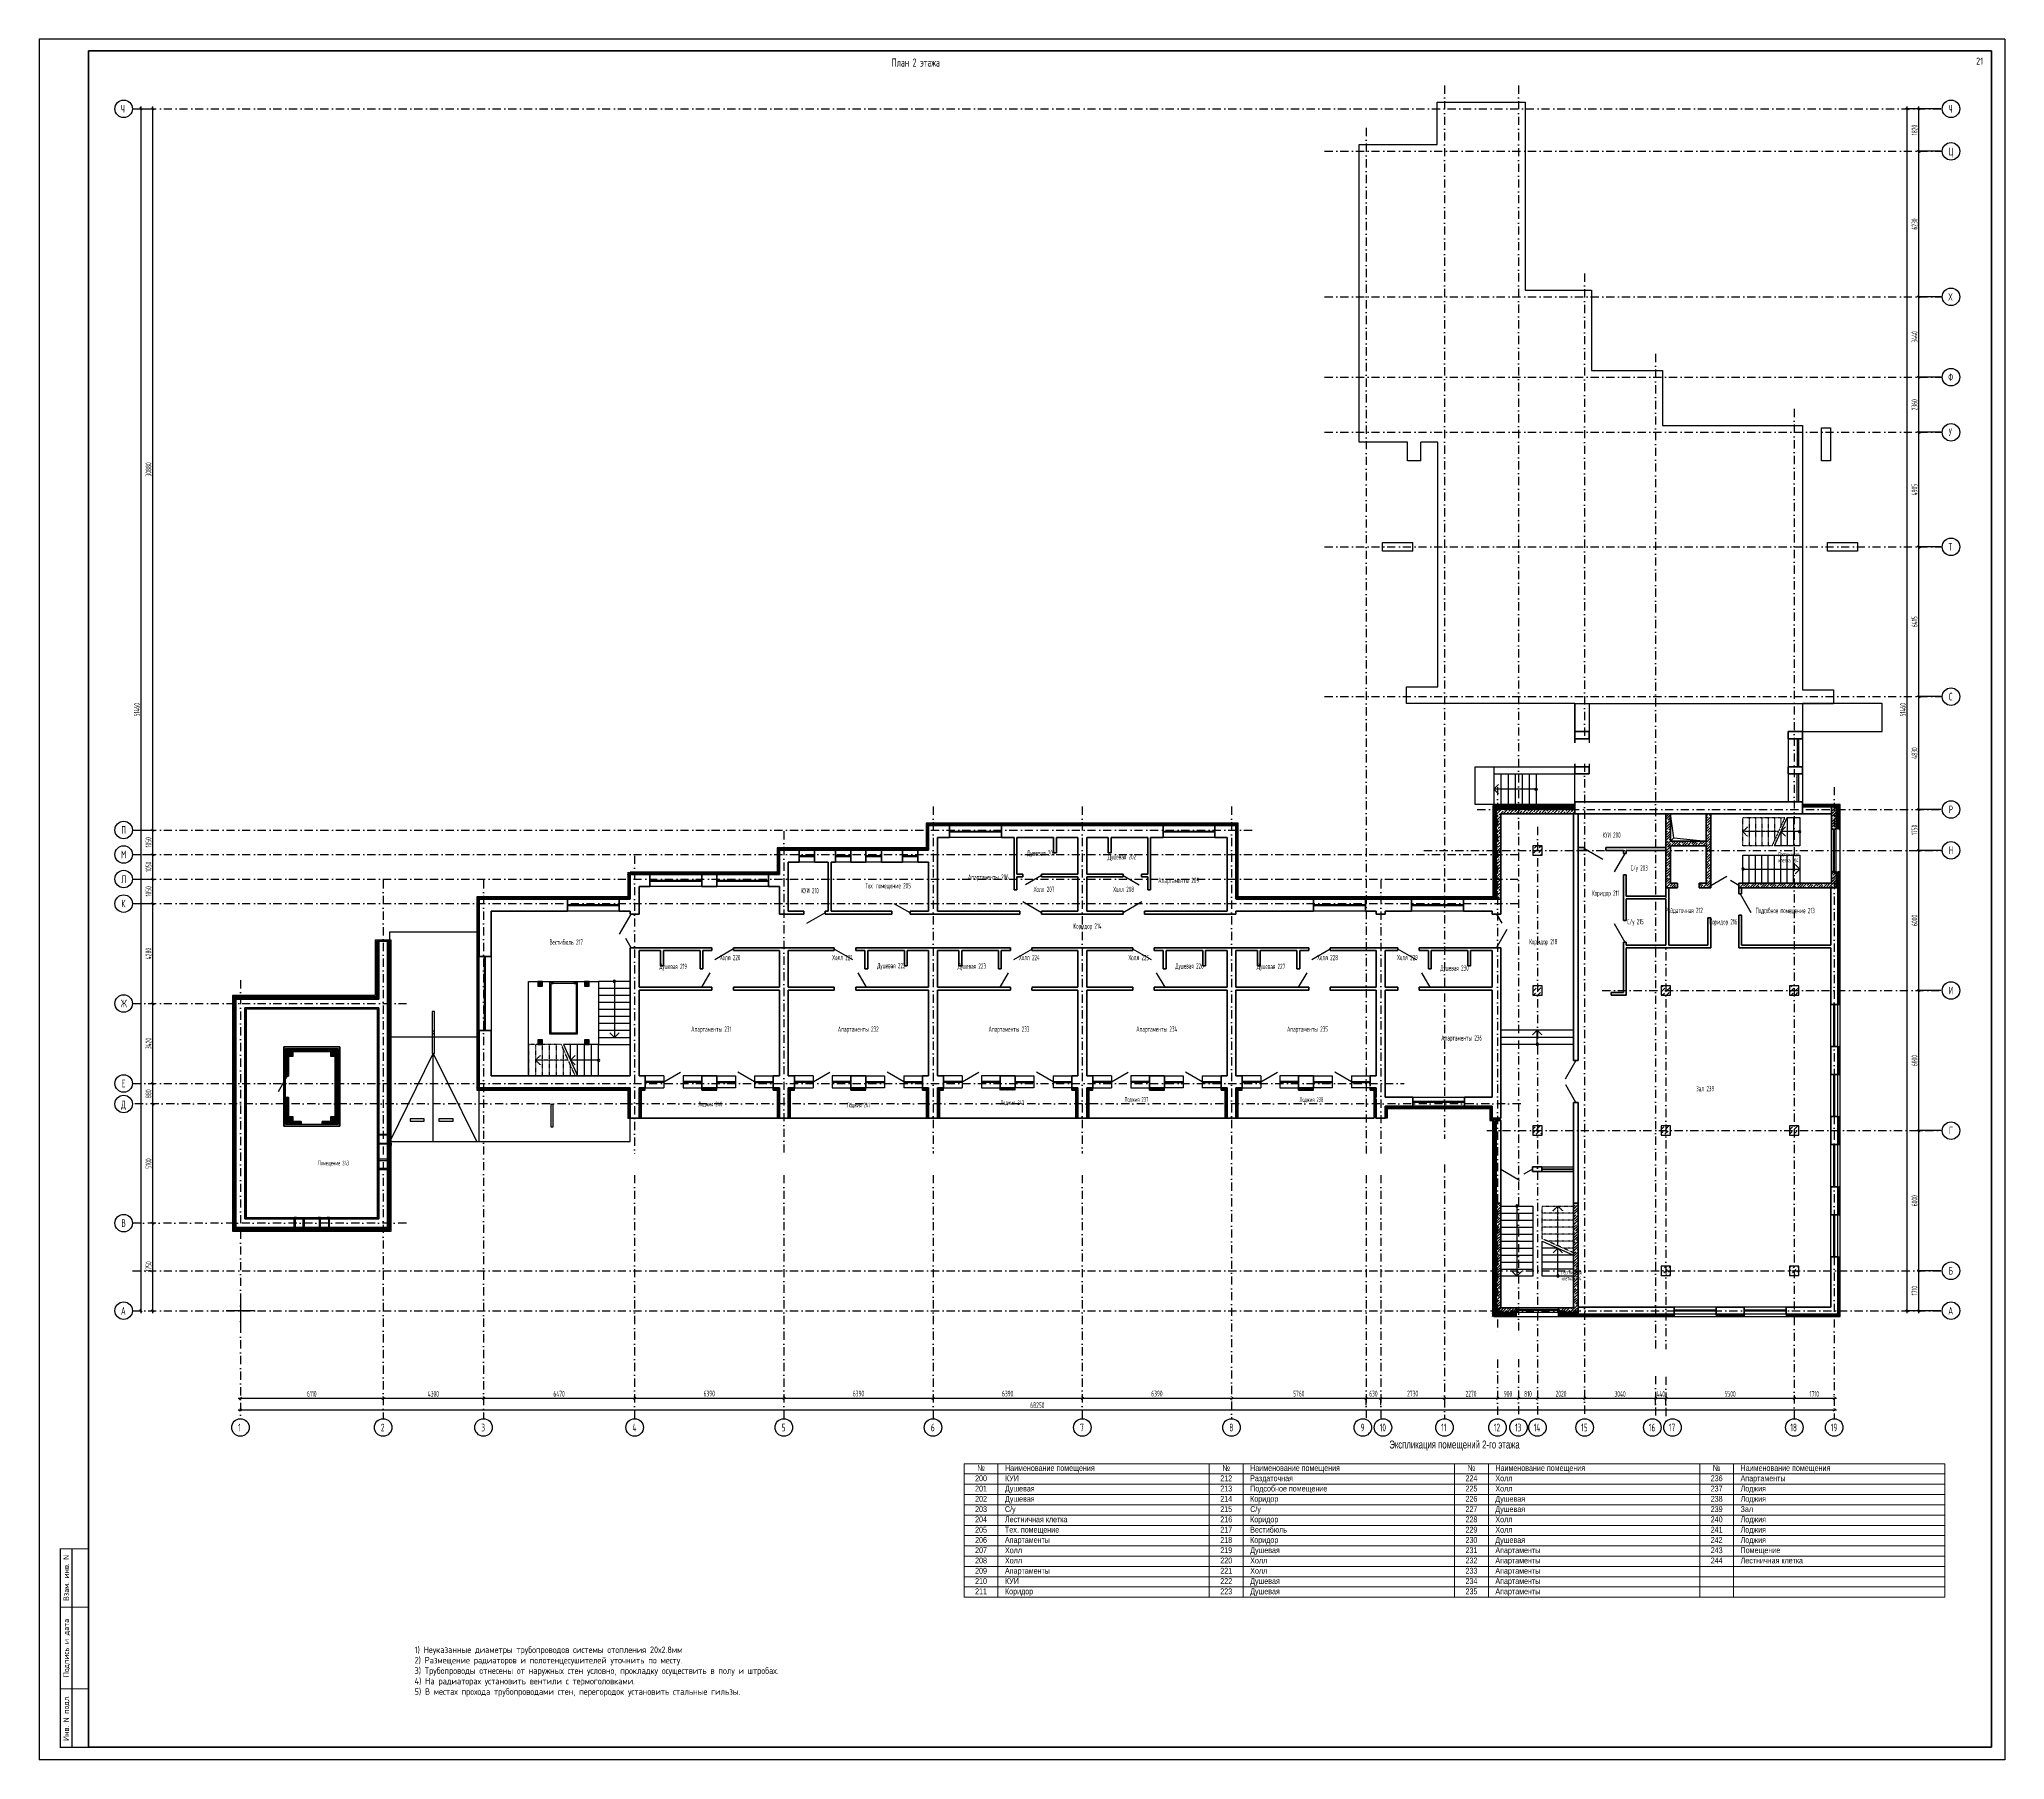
# Model space of a CAD drawing. Extents: x -1560602 to 321118, y -2308202 to -430103.
# Drawn here: x -1560602 to -1476440, y -2147149 to -2073490 of the extents above; entities that cross this region are included whole.
import ezdxf
from ezdxf.enums import TextEntityAlignment as Align

# ---------------------------------------------------------------- set-up
doc = ezdxf.new("R2010")
doc.units = 0
doc.header["$MEASUREMENT"] = 0
doc.header["$PDSIZE"] = -5
for name, pattern in [('Dot & Dashed', [670.277762, 352.777767, -176.388884, 0, -141.111112]), ('Штриховая', [0.4, 0.2, -0.2]), ('Штрихпунктирная', [0.670278, 0.352778, -0.176389, 0, -0.141111])]:
    doc.linetypes.add(name, pattern=pattern)
doc.layers.get('0').update_dxf_attribs({"color": 255, "linetype": 'CONTINUOUS'})
doc.layers.get('Defpoints').update_dxf_attribs({"linetype": 'CONTINUOUS'})
for name, color, linetype in [('ALL', 255, 'CONTINUOUS'), ('Колонна', 7, 'CONTINUOUS'), ('колонна нижнего ряда', 1, 'CONTINUOUS'), ('Оси', 253, 'Dot & Dashed'), ('отделка', 240, 'CONTINUOUS'), ('РАЗМЕРЫ', 255, 'CONTINUOUS'), ('Текст', 7, 'CONTINUOUS'), ('Утеплитель', 6, 'CONTINUOUS')]:
    doc.layers.add(name, color=color, linetype=linetype)
for name, color, linetype, lineweight in [('Диафрагма', 2, 'CONTINUOUS', 35), ('СПДС_СИМВОЛЫ', 6, 'CONTINUOUS', 25), ('стены', 5, 'CONTINUOUS', 50), ('Экспликация помещений', 7, 'Continuous', 18)]:
    doc.layers.add(name, color=color, linetype=linetype, lineweight=lineweight)
doc.styles.add('2', font='arial.ttf', dxfattribs={"height": 2})
doc.styles.add('GOST 2.304', font='CS_Gost2304.shx', dxfattribs={"width": 0.7})
doc.styles.get("Standard").update_dxf_attribs({"font": 'spds.shx', "width": 0.7, "height": 250})
doc.styles.add('СГЕНЕРИР_СТИЛЬ_1', font='')
doc.styles.get('СГЕНЕРИР_СТИЛЬ_1').set_extended_font_data('GOST_type_A')
doc.dimstyles.new('SPDS', dxfattribs={"dimscale": 100, "dimtxt": 2.5, "dimasz": 1, "dimexe": 0.75, "dimexo": 0.625, "dimtad": 1, "dimdec": 0, "dimtxsty": 'GOST 2.304', "dimblk": 'OBLIQUE', "dimcen": 2.5, "dimdle": 1, "dimadec": 0, "dimazin": 2, "dimtfac": 0.75, "dimtdec": 0, "dimtmove": 0, "dimatfit": 0, "dimfxl": 1, "dimtolj": 1, "dimarcsym": 1})

# ---------------------------------------------------------------- blocks, each defined once
blk = doc.blocks.new('ARROWHEAD_6')
at = {"color": 0, "linetype": 'Continuous', "lineweight": 0}
for p, q in [((0, 0), (-1, 0)), ((-0.5, -0.5), (0.5, 0.5))]:
    blk.add_line(p, q, dxfattribs=at)
blk = doc.blocks.new('_Oblique')
at = {"color": 0, "linetype": 'ByBlock', "lineweight": -2}
blk.add_line((-0.5, -0.5), (0.5, 0.5), dxfattribs=at)
blk = doc.blocks.new('*D322')
at = {"layer": 'Defpoints', "color": 0, "transparency": 16777216}
for p in [(-1551989, -2131675), (-1545879, -2131675), (-1545879, -2131675)]:
    blk.add_point(p, dxfattribs=at)
at = {"layer": 'РАЗМЕРЫ', "color": 0, "lineweight": -2, "transparency": 16777216}
for p, q in [((-1552089, -2131675), (-1545779, -2131675)), ((-1551989, -2131738), (-1551989, -2131750)), ((-1545879, -2131613), (-1545879, -2131600))]:
    blk.add_line(p, q, dxfattribs=at)
at = {"layer": 'РАЗМЕРЫ', "color": 0, "lineweight": -2, "transparency": 16777216, "xscale": 100, "yscale": 100, "zscale": 100, "rotation": 180}
blk.add_blockref('_Oblique', (-1551989, -2131675), dxfattribs=at)
at = {"layer": 'РАЗМЕРЫ', "color": 0, "lineweight": -2, "transparency": 16777216, "xscale": 100, "yscale": 100, "zscale": 100}
blk.add_blockref('_Oblique', (-1545879, -2131675), dxfattribs=at)
at = {"layer": 'РАЗМЕРЫ', "color": 0, "transparency": 16777216, "insert": (-1548934, -2131481), "char_height": 250, "attachment_point": 5}
blk.add_mtext('\\A1;6110', dxfattribs=at)
blk = doc.blocks.new('*D323')
at = {"layer": 'Defpoints', "color": 0, "transparency": 16777216}
for p in [(-1545879, -2131675), (-1541579, -2131675), (-1541579, -2131675)]:
    blk.add_point(p, dxfattribs=at)
at = {"layer": 'РАЗМЕРЫ', "color": 0, "lineweight": -2, "transparency": 16777216}
for p, q in [((-1545979, -2131675), (-1541479, -2131675)), ((-1545879, -2131613), (-1545879, -2131600)), ((-1541579, -2131738), (-1541579, -2131750))]:
    blk.add_line(p, q, dxfattribs=at)
at = {"layer": 'РАЗМЕРЫ', "color": 0, "lineweight": -2, "transparency": 16777216, "xscale": 100, "yscale": 100, "zscale": 100, "rotation": 180}
blk.add_blockref('_Oblique', (-1545879, -2131675), dxfattribs=at)
at = {"layer": 'РАЗМЕРЫ', "color": 0, "lineweight": -2, "transparency": 16777216, "xscale": 100, "yscale": 100, "zscale": 100}
blk.add_blockref('_Oblique', (-1541579, -2131675), dxfattribs=at)
at = {"layer": 'РАЗМЕРЫ', "color": 0, "transparency": 16777216, "insert": (-1543729, -2131483), "char_height": 250, "attachment_point": 5}
blk.add_mtext('\\A1;4300', dxfattribs=at)
blk = doc.blocks.new('*D324')
at = {"layer": 'Defpoints', "color": 0, "transparency": 16777216}
for p in [(-1541579, -2131675), (-1535109, -2131675), (-1535109, -2131675)]:
    blk.add_point(p, dxfattribs=at)
at = {"layer": 'РАЗМЕРЫ', "color": 0, "lineweight": -2, "transparency": 16777216}
for p, q in [((-1541679, -2131675), (-1535009, -2131675)), ((-1541579, -2131613), (-1541579, -2131600)), ((-1535109, -2131613), (-1535109, -2131600))]:
    blk.add_line(p, q, dxfattribs=at)
at = {"layer": 'РАЗМЕРЫ', "color": 0, "lineweight": -2, "transparency": 16777216, "xscale": 100, "yscale": 100, "zscale": 100, "rotation": 180}
blk.add_blockref('_Oblique', (-1541579, -2131675), dxfattribs=at)
at = {"layer": 'РАЗМЕРЫ', "color": 0, "lineweight": -2, "transparency": 16777216, "xscale": 100, "yscale": 100, "zscale": 100}
blk.add_blockref('_Oblique', (-1535109, -2131675), dxfattribs=at)
at = {"layer": 'РАЗМЕРЫ', "color": 0, "transparency": 16777216, "insert": (-1538344, -2131481), "char_height": 250, "attachment_point": 5}
blk.add_mtext('\\A1;6470', dxfattribs=at)
blk = doc.blocks.new('*D325')
at = {"layer": 'Defpoints', "color": 0, "transparency": 16777216}
for p in [(-1535109, -2131675), (-1528719, -2131675), (-1528719, -2131675)]:
    blk.add_point(p, dxfattribs=at)
at = {"layer": 'РАЗМЕРЫ', "color": 0, "lineweight": -2, "transparency": 16777216}
for p, q in [((-1535209, -2131675), (-1528619, -2131675)), ((-1535109, -2131613), (-1535109, -2131600)), ((-1528719, -2131738), (-1528719, -2131750))]:
    blk.add_line(p, q, dxfattribs=at)
at = {"layer": 'РАЗМЕРЫ', "color": 0, "lineweight": -2, "transparency": 16777216, "xscale": 100, "yscale": 100, "zscale": 100, "rotation": 180}
blk.add_blockref('_Oblique', (-1535109, -2131675), dxfattribs=at)
at = {"layer": 'РАЗМЕРЫ', "color": 0, "lineweight": -2, "transparency": 16777216, "xscale": 100, "yscale": 100, "zscale": 100}
blk.add_blockref('_Oblique', (-1528719, -2131675), dxfattribs=at)
at = {"layer": 'РАЗМЕРЫ', "color": 0, "transparency": 16777216, "insert": (-1531914, -2131473), "char_height": 250, "attachment_point": 5}
blk.add_mtext('\\A1;6390', dxfattribs=at)
blk = doc.blocks.new('*D326')
at = {"layer": 'Defpoints', "color": 0, "transparency": 16777216}
for p in [(-1528719, -2131675), (-1522329, -2131675), (-1522329, -2131675)]:
    blk.add_point(p, dxfattribs=at)
at = {"layer": 'РАЗМЕРЫ', "color": 0, "lineweight": -2, "transparency": 16777216}
for p, q in [((-1528819, -2131675), (-1522229, -2131675)), ((-1528719, -2131613), (-1528719, -2131600)), ((-1522329, -2131613), (-1522329, -2131600))]:
    blk.add_line(p, q, dxfattribs=at)
at = {"layer": 'РАЗМЕРЫ', "color": 0, "lineweight": -2, "transparency": 16777216, "xscale": 100, "yscale": 100, "zscale": 100, "rotation": 180}
blk.add_blockref('_Oblique', (-1528719, -2131675), dxfattribs=at)
at = {"layer": 'РАЗМЕРЫ', "color": 0, "lineweight": -2, "transparency": 16777216, "xscale": 100, "yscale": 100, "zscale": 100}
blk.add_blockref('_Oblique', (-1522329, -2131675), dxfattribs=at)
at = {"layer": 'РАЗМЕРЫ', "color": 0, "transparency": 16777216, "insert": (-1525524, -2131473), "char_height": 250, "attachment_point": 5}
blk.add_mtext('\\A1;6390', dxfattribs=at)
blk = doc.blocks.new('*D327')
at = {"layer": 'Defpoints', "color": 0, "transparency": 16777216}
for p in [(-1522329, -2131675), (-1515939, -2131675), (-1515939, -2131675)]:
    blk.add_point(p, dxfattribs=at)
at = {"layer": 'РАЗМЕРЫ', "color": 0, "lineweight": -2, "transparency": 16777216}
for p, q in [((-1522429, -2131675), (-1515839, -2131675)), ((-1522329, -2131738), (-1522329, -2131750)), ((-1515939, -2131613), (-1515939, -2131600))]:
    blk.add_line(p, q, dxfattribs=at)
at = {"layer": 'РАЗМЕРЫ', "color": 0, "lineweight": -2, "transparency": 16777216, "xscale": 100, "yscale": 100, "zscale": 100, "rotation": 180}
blk.add_blockref('_Oblique', (-1522329, -2131675), dxfattribs=at)
at = {"layer": 'РАЗМЕРЫ', "color": 0, "lineweight": -2, "transparency": 16777216, "xscale": 100, "yscale": 100, "zscale": 100}
blk.add_blockref('_Oblique', (-1515939, -2131675), dxfattribs=at)
at = {"layer": 'РАЗМЕРЫ', "color": 0, "transparency": 16777216, "insert": (-1519134, -2131473), "char_height": 250, "attachment_point": 5}
blk.add_mtext('\\A1;6390', dxfattribs=at)
blk = doc.blocks.new('*D328')
at = {"layer": 'Defpoints', "color": 0, "transparency": 16777216}
for p in [(-1515939, -2131675), (-1509549, -2131675), (-1509549, -2131675)]:
    blk.add_point(p, dxfattribs=at)
at = {"layer": 'РАЗМЕРЫ', "color": 0, "lineweight": -2, "transparency": 16777216}
for p, q in [((-1516039, -2131675), (-1509449, -2131675)), ((-1515939, -2131613), (-1515939, -2131600)), ((-1509549, -2131738), (-1509549, -2131750))]:
    blk.add_line(p, q, dxfattribs=at)
at = {"layer": 'РАЗМЕРЫ', "color": 0, "lineweight": -2, "transparency": 16777216, "xscale": 100, "yscale": 100, "zscale": 100, "rotation": 180}
blk.add_blockref('_Oblique', (-1515939, -2131675), dxfattribs=at)
at = {"layer": 'РАЗМЕРЫ', "color": 0, "lineweight": -2, "transparency": 16777216, "xscale": 100, "yscale": 100, "zscale": 100}
blk.add_blockref('_Oblique', (-1509549, -2131675), dxfattribs=at)
at = {"layer": 'РАЗМЕРЫ', "color": 0, "transparency": 16777216, "insert": (-1512744, -2131473), "char_height": 250, "attachment_point": 5}
blk.add_mtext('\\A1;6390', dxfattribs=at)
blk = doc.blocks.new('*D329')
at = {"layer": 'Defpoints', "color": 0, "transparency": 16777216}
for p in [(-1509549, -2131675), (-1503789, -2131675), (-1503789, -2131675)]:
    blk.add_point(p, dxfattribs=at)
at = {"layer": 'РАЗМЕРЫ', "color": 0, "lineweight": -2, "transparency": 16777216}
for p, q in [((-1509649, -2131675), (-1503689, -2131675)), ((-1509549, -2131613), (-1509549, -2131600)), ((-1503789, -2131738), (-1503789, -2131750))]:
    blk.add_line(p, q, dxfattribs=at)
at = {"layer": 'РАЗМЕРЫ', "color": 0, "lineweight": -2, "transparency": 16777216, "xscale": 100, "yscale": 100, "zscale": 100, "rotation": 180}
blk.add_blockref('_Oblique', (-1509549, -2131675), dxfattribs=at)
at = {"layer": 'РАЗМЕРЫ', "color": 0, "lineweight": -2, "transparency": 16777216, "xscale": 100, "yscale": 100, "zscale": 100}
blk.add_blockref('_Oblique', (-1503789, -2131675), dxfattribs=at)
at = {"layer": 'РАЗМЕРЫ', "color": 0, "transparency": 16777216, "insert": (-1506669, -2131475), "char_height": 250, "attachment_point": 5}
blk.add_mtext('\\A1;5760', dxfattribs=at)
blk = doc.blocks.new('*D330')
at = {"layer": 'Defpoints', "color": 0, "transparency": 16777216}
for p in [(-1503789, -2131675), (-1503159, -2131671), (-1503159, -2131675)]:
    blk.add_point(p, dxfattribs=at)
at = {"layer": 'РАЗМЕРЫ', "color": 0, "lineweight": -2, "transparency": 16777216}
for p, q in [((-1503889, -2131675), (-1503059, -2131675)), ((-1503789, -2131613), (-1503789, -2131600)), ((-1503159, -2131734), (-1503159, -2131750))]:
    blk.add_line(p, q, dxfattribs=at)
at = {"layer": 'РАЗМЕРЫ', "color": 0, "lineweight": -2, "transparency": 16777216, "xscale": 100, "yscale": 100, "zscale": 100, "rotation": 180}
blk.add_blockref('_Oblique', (-1503789, -2131675), dxfattribs=at)
at = {"layer": 'РАЗМЕРЫ', "color": 0, "lineweight": -2, "transparency": 16777216, "xscale": 100, "yscale": 100, "zscale": 100}
blk.add_blockref('_Oblique', (-1503159, -2131675), dxfattribs=at)
at = {"layer": 'РАЗМЕРЫ', "color": 0, "transparency": 16777216, "insert": (-1503474, -2131475), "char_height": 250, "attachment_point": 5}
blk.add_mtext('\\A1;630', dxfattribs=at)
blk = doc.blocks.new('*D331')
at = {"layer": 'Defpoints', "color": 0, "transparency": 16777216}
for p in [(-1503159, -2131671), (-1500429, -2131675), (-1500429, -2131675)]:
    blk.add_point(p, dxfattribs=at)
at = {"layer": 'РАЗМЕРЫ', "color": 0, "lineweight": -2, "transparency": 16777216}
for p, q in [((-1503259, -2131675), (-1500329, -2131675)), ((-1503159, -2131734), (-1503159, -2131750)), ((-1500429, -2131613), (-1500429, -2131600))]:
    blk.add_line(p, q, dxfattribs=at)
at = {"layer": 'РАЗМЕРЫ', "color": 0, "lineweight": -2, "transparency": 16777216, "xscale": 100, "yscale": 100, "zscale": 100, "rotation": 180}
blk.add_blockref('_Oblique', (-1503159, -2131675), dxfattribs=at)
at = {"layer": 'РАЗМЕРЫ', "color": 0, "lineweight": -2, "transparency": 16777216, "xscale": 100, "yscale": 100, "zscale": 100}
blk.add_blockref('_Oblique', (-1500429, -2131675), dxfattribs=at)
at = {"layer": 'РАЗМЕРЫ', "color": 0, "transparency": 16777216, "insert": (-1501794, -2131473), "char_height": 250, "attachment_point": 5}
blk.add_mtext('\\A1;2730', dxfattribs=at)
blk = doc.blocks.new('*D332')
at = {"layer": 'Defpoints', "color": 0, "transparency": 16777216}
for p in [(-1500429, -2131675), (-1498159, -2131675), (-1498159, -2131675)]:
    blk.add_point(p, dxfattribs=at)
at = {"layer": 'РАЗМЕРЫ', "color": 0, "lineweight": -2, "transparency": 16777216}
for p, q in [((-1500529, -2131675), (-1498059, -2131675)), ((-1500429, -2131613), (-1500429, -2131600)), ((-1498159, -2131613), (-1498159, -2131600))]:
    blk.add_line(p, q, dxfattribs=at)
at = {"layer": 'РАЗМЕРЫ', "color": 0, "lineweight": -2, "transparency": 16777216, "xscale": 100, "yscale": 100, "zscale": 100, "rotation": 180}
blk.add_blockref('_Oblique', (-1500429, -2131675), dxfattribs=at)
at = {"layer": 'РАЗМЕРЫ', "color": 0, "lineweight": -2, "transparency": 16777216, "xscale": 100, "yscale": 100, "zscale": 100}
blk.add_blockref('_Oblique', (-1498159, -2131675), dxfattribs=at)
at = {"layer": 'РАЗМЕРЫ', "color": 0, "transparency": 16777216, "insert": (-1499294, -2131478), "char_height": 250, "attachment_point": 5}
blk.add_mtext('\\A1;2270', dxfattribs=at)
blk = doc.blocks.new('*D333')
at = {"layer": 'Defpoints', "color": 0, "transparency": 16777216}
for p in [(-1498159, -2131675), (-1497259, -2131675), (-1497259, -2131675)]:
    blk.add_point(p, dxfattribs=at)
at = {"layer": 'РАЗМЕРЫ', "color": 0, "lineweight": -2, "transparency": 16777216}
for p, q in [((-1498259, -2131675), (-1497159, -2131675)), ((-1498159, -2131613), (-1498159, -2131600)), ((-1497259, -2131613), (-1497259, -2131600))]:
    blk.add_line(p, q, dxfattribs=at)
at = {"layer": 'РАЗМЕРЫ', "color": 0, "lineweight": -2, "transparency": 16777216, "xscale": 100, "yscale": 100, "zscale": 100, "rotation": 180}
blk.add_blockref('_Oblique', (-1498159, -2131675), dxfattribs=at)
at = {"layer": 'РАЗМЕРЫ', "color": 0, "lineweight": -2, "transparency": 16777216, "xscale": 100, "yscale": 100, "zscale": 100}
blk.add_blockref('_Oblique', (-1497259, -2131675), dxfattribs=at)
at = {"layer": 'РАЗМЕРЫ', "color": 0, "transparency": 16777216, "insert": (-1497709, -2131481), "char_height": 250, "attachment_point": 5}
blk.add_mtext('\\A1;900', dxfattribs=at)
blk = doc.blocks.new('*D334')
at = {"layer": 'Defpoints', "color": 0, "transparency": 16777216}
for p in [(-1497259, -2131675), (-1496449, -2131675), (-1496449, -2131675)]:
    blk.add_point(p, dxfattribs=at)
at = {"layer": 'РАЗМЕРЫ', "color": 0, "lineweight": -2, "transparency": 16777216}
for p, q in [((-1497359, -2131675), (-1496349, -2131675)), ((-1497259, -2131613), (-1497259, -2131600)), ((-1496449, -2131738), (-1496449, -2131750))]:
    blk.add_line(p, q, dxfattribs=at)
at = {"layer": 'РАЗМЕРЫ', "color": 0, "lineweight": -2, "transparency": 16777216, "xscale": 100, "yscale": 100, "zscale": 100, "rotation": 180}
blk.add_blockref('_Oblique', (-1497259, -2131675), dxfattribs=at)
at = {"layer": 'РАЗМЕРЫ', "color": 0, "lineweight": -2, "transparency": 16777216, "xscale": 100, "yscale": 100, "zscale": 100}
blk.add_blockref('_Oblique', (-1496449, -2131675), dxfattribs=at)
at = {"layer": 'РАЗМЕРЫ', "color": 0, "transparency": 16777216, "insert": (-1496854, -2131488), "char_height": 250, "attachment_point": 5}
blk.add_mtext('\\A1;810', dxfattribs=at)
blk = doc.blocks.new('*D335')
at = {"layer": 'Defpoints', "color": 0, "transparency": 16777216}
for p in [(-1496449, -2131675), (-1494429, -2131675), (-1494429, -2131675)]:
    blk.add_point(p, dxfattribs=at)
at = {"layer": 'РАЗМЕРЫ', "color": 0, "lineweight": -2, "transparency": 16777216}
for p, q in [((-1496549, -2131675), (-1494329, -2131675)), ((-1496449, -2131613), (-1496449, -2131600)), ((-1494429, -2131613), (-1494429, -2131600))]:
    blk.add_line(p, q, dxfattribs=at)
at = {"layer": 'РАЗМЕРЫ', "color": 0, "lineweight": -2, "transparency": 16777216, "xscale": 100, "yscale": 100, "zscale": 100, "rotation": 180}
blk.add_blockref('_Oblique', (-1496449, -2131675), dxfattribs=at)
at = {"layer": 'РАЗМЕРЫ', "color": 0, "lineweight": -2, "transparency": 16777216, "xscale": 100, "yscale": 100, "zscale": 100}
blk.add_blockref('_Oblique', (-1494429, -2131675), dxfattribs=at)
at = {"layer": 'РАЗМЕРЫ', "color": 0, "transparency": 16777216, "insert": (-1495439, -2131478), "char_height": 250, "attachment_point": 5}
blk.add_mtext('\\A1;2020', dxfattribs=at)
blk = doc.blocks.new('*D336')
at = {"layer": 'Defpoints', "color": 0, "transparency": 16777216}
for p in [(-1494429, -2131675), (-1491389, -2131675), (-1491389, -2131675)]:
    blk.add_point(p, dxfattribs=at)
at = {"layer": 'РАЗМЕРЫ', "color": 0, "lineweight": -2, "transparency": 16777216}
for p, q in [((-1494529, -2131675), (-1491289, -2131675)), ((-1494429, -2131738), (-1494429, -2131750)), ((-1491389, -2131613), (-1491389, -2131600))]:
    blk.add_line(p, q, dxfattribs=at)
at = {"layer": 'РАЗМЕРЫ', "color": 0, "lineweight": -2, "transparency": 16777216, "xscale": 100, "yscale": 100, "zscale": 100, "rotation": 180}
blk.add_blockref('_Oblique', (-1494429, -2131675), dxfattribs=at)
at = {"layer": 'РАЗМЕРЫ', "color": 0, "lineweight": -2, "transparency": 16777216, "xscale": 100, "yscale": 100, "zscale": 100}
blk.add_blockref('_Oblique', (-1491389, -2131675), dxfattribs=at)
at = {"layer": 'РАЗМЕРЫ', "color": 0, "transparency": 16777216, "insert": (-1492909, -2131483), "char_height": 250, "attachment_point": 5}
blk.add_mtext('\\A1;3040', dxfattribs=at)
blk = doc.blocks.new('*D337')
at = {"layer": 'Defpoints', "color": 0, "transparency": 16777216}
for p in [(-1491389, -2131677), (-1490949, -2131675), (-1490949, -2131675)]:
    blk.add_point(p, dxfattribs=at)
at = {"layer": 'РАЗМЕРЫ', "color": 0, "lineweight": -2, "transparency": 16777216}
for p, q in [((-1491489, -2131675), (-1490849, -2131675)), ((-1491389, -2131614), (-1491389, -2131600)), ((-1490949, -2131738), (-1490949, -2131750))]:
    blk.add_line(p, q, dxfattribs=at)
at = {"layer": 'РАЗМЕРЫ', "color": 0, "lineweight": -2, "transparency": 16777216, "xscale": 100, "yscale": 100, "zscale": 100, "rotation": 180}
blk.add_blockref('_Oblique', (-1491389, -2131675), dxfattribs=at)
at = {"layer": 'РАЗМЕРЫ', "color": 0, "lineweight": -2, "transparency": 16777216, "xscale": 100, "yscale": 100, "zscale": 100}
blk.add_blockref('_Oblique', (-1490949, -2131675), dxfattribs=at)
at = {"layer": 'РАЗМЕРЫ', "color": 0, "transparency": 16777216, "insert": (-1491169, -2131488), "char_height": 250, "attachment_point": 5}
blk.add_mtext('\\A1;440', dxfattribs=at)
blk = doc.blocks.new('*D338')
at = {"layer": 'Defpoints', "color": 0, "transparency": 16777216}
for p in [(-1490949, -2131675), (-1485449, -2131655), (-1485449, -2131675)]:
    blk.add_point(p, dxfattribs=at)
at = {"layer": 'РАЗМЕРЫ', "color": 0, "lineweight": -2, "transparency": 16777216}
for p, q in [((-1491049, -2131675), (-1485349, -2131675)), ((-1490949, -2131613), (-1490949, -2131600)), ((-1485449, -2131718), (-1485449, -2131750))]:
    blk.add_line(p, q, dxfattribs=at)
at = {"layer": 'РАЗМЕРЫ', "color": 0, "lineweight": -2, "transparency": 16777216, "xscale": 100, "yscale": 100, "zscale": 100, "rotation": 180}
blk.add_blockref('_Oblique', (-1490949, -2131675), dxfattribs=at)
at = {"layer": 'РАЗМЕРЫ', "color": 0, "lineweight": -2, "transparency": 16777216, "xscale": 100, "yscale": 100, "zscale": 100}
blk.add_blockref('_Oblique', (-1485449, -2131675), dxfattribs=at)
at = {"layer": 'РАЗМЕРЫ', "color": 0, "transparency": 16777216, "insert": (-1488199, -2131483), "char_height": 250, "attachment_point": 5}
blk.add_mtext('\\A1;5500', dxfattribs=at)
blk = doc.blocks.new('*D339')
at = {"layer": 'Defpoints', "color": 0, "transparency": 16777216}
for p in [(-1485449, -2131675), (-1483739, -2131675), (-1483739, -2131675)]:
    blk.add_point(p, dxfattribs=at)
at = {"layer": 'РАЗМЕРЫ', "color": 0, "lineweight": -2, "transparency": 16777216}
for p, q in [((-1485549, -2131675), (-1483639, -2131675)), ((-1485449, -2131613), (-1485449, -2131600)), ((-1483739, -2131613), (-1483739, -2131600))]:
    blk.add_line(p, q, dxfattribs=at)
at = {"layer": 'РАЗМЕРЫ', "color": 0, "lineweight": -2, "transparency": 16777216, "xscale": 100, "yscale": 100, "zscale": 100, "rotation": 180}
blk.add_blockref('_Oblique', (-1485449, -2131675), dxfattribs=at)
at = {"layer": 'РАЗМЕРЫ', "color": 0, "lineweight": -2, "transparency": 16777216, "xscale": 100, "yscale": 100, "zscale": 100}
blk.add_blockref('_Oblique', (-1483739, -2131675), dxfattribs=at)
at = {"layer": 'РАЗМЕРЫ', "color": 0, "transparency": 16777216, "insert": (-1484594, -2131488), "char_height": 250, "attachment_point": 5}
blk.add_mtext('\\A1;1710', dxfattribs=at)
blk = doc.blocks.new('*D340')
at = {"layer": 'Defpoints', "color": 0, "transparency": 16777216}
for p in [(-1551989, -2132175), (-1483739, -2132175), (-1483739, -2132175)]:
    blk.add_point(p, dxfattribs=at)
at = {"layer": 'РАЗМЕРЫ', "color": 0, "lineweight": -2, "transparency": 16777216}
for p, q in [((-1552089, -2132175), (-1483639, -2132175)), ((-1551989, -2132112), (-1551989, -2132100)), ((-1483739, -2132112), (-1483739, -2132100))]:
    blk.add_line(p, q, dxfattribs=at)
at = {"layer": 'РАЗМЕРЫ', "color": 0, "lineweight": -2, "transparency": 16777216, "xscale": 100, "yscale": 100, "zscale": 100, "rotation": 180}
blk.add_blockref('_Oblique', (-1551989, -2132175), dxfattribs=at)
at = {"layer": 'РАЗМЕРЫ', "color": 0, "lineweight": -2, "transparency": 16777216, "xscale": 100, "yscale": 100, "zscale": 100}
blk.add_blockref('_Oblique', (-1483739, -2132175), dxfattribs=at)
at = {"layer": 'РАЗМЕРЫ', "color": 0, "transparency": 16777216, "insert": (-1517864, -2131972), "char_height": 250, "attachment_point": 5}
blk.add_mtext('\\A1;68250', dxfattribs=at)
blk = doc.blocks.new('*D341')
at = {"layer": 'Defpoints', "color": 0, "transparency": 16777216}
for p in [(-1555740, -2124175), (-1555740, -2124175), (-1555740, -2127925)]:
    blk.add_point(p, dxfattribs=at)
at = {"layer": 'РАЗМЕРЫ', "color": 0, "lineweight": -2, "transparency": 16777216}
for p, q in [((-1555802, -2124175), (-1555815, -2124175)), ((-1555740, -2128025), (-1555740, -2124075)), ((-1555802, -2127925), (-1555815, -2127925))]:
    blk.add_line(p, q, dxfattribs=at)
at = {"layer": 'РАЗМЕРЫ', "color": 0, "lineweight": -2, "transparency": 16777216, "xscale": 100, "yscale": 100, "zscale": 100}
for p, rotation in [((-1555740, -2124175), 90), ((-1555740, -2127925), 270)]:
    blk.add_blockref('_Oblique', p, dxfattribs=dict(at, rotation=rotation))
at = {"layer": 'РАЗМЕРЫ', "color": 0, "transparency": 16777216, "insert": (-1555927, -2126050), "char_height": 250, "attachment_point": 5, "rotation": 90, "style": 'GOST 2.304'}
blk.add_mtext('\\A1;3750', dxfattribs=at)
blk = doc.blocks.new('*D342')
at = {"layer": 'Defpoints', "color": 0, "transparency": 16777216}
for p in [(-1555740, -2119075), (-1555740, -2119075), (-1555740, -2124175)]:
    blk.add_point(p, dxfattribs=at)
at = {"layer": 'РАЗМЕРЫ', "color": 0, "lineweight": -2, "transparency": 16777216}
for p, q in [((-1555802, -2119075), (-1555815, -2119075)), ((-1555740, -2124275), (-1555740, -2118975)), ((-1555802, -2124175), (-1555815, -2124175))]:
    blk.add_line(p, q, dxfattribs=at)
at = {"layer": 'РАЗМЕРЫ', "color": 0, "lineweight": -2, "transparency": 16777216, "xscale": 100, "yscale": 100, "zscale": 100}
for p, rotation in [((-1555740, -2119075), 90), ((-1555740, -2124175), 270)]:
    blk.add_blockref('_Oblique', p, dxfattribs=dict(at, rotation=rotation))
at = {"layer": 'РАЗМЕРЫ', "color": 0, "transparency": 16777216, "insert": (-1555927, -2121625), "char_height": 250, "attachment_point": 5, "rotation": 90, "style": 'GOST 2.304'}
blk.add_mtext('\\A1;5100', dxfattribs=at)
blk = doc.blocks.new('*D343')
at = {"layer": 'Defpoints', "color": 0, "transparency": 16777216}
for p in [(-1555740, -2118195), (-1555740, -2118195), (-1555740, -2119075)]:
    blk.add_point(p, dxfattribs=at)
at = {"layer": 'РАЗМЕРЫ', "color": 0, "lineweight": -2, "transparency": 16777216}
for p, q in [((-1555802, -2118195), (-1555815, -2118195)), ((-1555740, -2119175), (-1555740, -2118095)), ((-1555802, -2119075), (-1555815, -2119075))]:
    blk.add_line(p, q, dxfattribs=at)
at = {"layer": 'РАЗМЕРЫ', "color": 0, "lineweight": -2, "transparency": 16777216, "xscale": 100, "yscale": 100, "zscale": 100}
for p, rotation in [((-1555740, -2118195), 90), ((-1555740, -2119075), 270)]:
    blk.add_blockref('_Oblique', p, dxfattribs=dict(at, rotation=rotation))
at = {"layer": 'РАЗМЕРЫ', "color": 0, "transparency": 16777216, "insert": (-1555927, -2118635), "char_height": 250, "attachment_point": 5, "rotation": 90, "style": 'GOST 2.304'}
blk.add_mtext('\\A1;880', dxfattribs=at)
blk = doc.blocks.new('*D344')
at = {"layer": 'Defpoints', "color": 0, "transparency": 16777216}
for p in [(-1555740, -2114775), (-1555740, -2114775), (-1555740, -2118195)]:
    blk.add_point(p, dxfattribs=at)
at = {"layer": 'РАЗМЕРЫ', "color": 0, "lineweight": -2, "transparency": 16777216}
for p, q in [((-1555802, -2114775), (-1555815, -2114775)), ((-1555740, -2118295), (-1555740, -2114675)), ((-1555802, -2118195), (-1555815, -2118195))]:
    blk.add_line(p, q, dxfattribs=at)
at = {"layer": 'РАЗМЕРЫ', "color": 0, "lineweight": -2, "transparency": 16777216, "xscale": 100, "yscale": 100, "zscale": 100}
for p, rotation in [((-1555740, -2114775), 90), ((-1555740, -2118195), 270)]:
    blk.add_blockref('_Oblique', p, dxfattribs=dict(at, rotation=rotation))
at = {"layer": 'РАЗМЕРЫ', "color": 0, "transparency": 16777216, "insert": (-1555927, -2116485), "char_height": 250, "attachment_point": 5, "rotation": 90, "style": 'GOST 2.304'}
blk.add_mtext('\\A1;3420', dxfattribs=at)
blk = doc.blocks.new('*D345')
at = {"layer": 'Defpoints', "color": 0, "transparency": 16777216}
for p in [(-1555740, -2110495), (-1555740, -2110495), (-1555740, -2114775)]:
    blk.add_point(p, dxfattribs=at)
at = {"layer": 'РАЗМЕРЫ', "color": 0, "lineweight": -2, "transparency": 16777216}
for p, q in [((-1555802, -2110495), (-1555815, -2110495)), ((-1555740, -2114875), (-1555740, -2110395)), ((-1555802, -2114775), (-1555815, -2114775))]:
    blk.add_line(p, q, dxfattribs=at)
at = {"layer": 'РАЗМЕРЫ', "color": 0, "lineweight": -2, "transparency": 16777216, "xscale": 100, "yscale": 100, "zscale": 100}
for p, rotation in [((-1555740, -2110495), 90), ((-1555740, -2114775), 270)]:
    blk.add_blockref('_Oblique', p, dxfattribs=dict(at, rotation=rotation))
at = {"layer": 'РАЗМЕРЫ', "color": 0, "transparency": 16777216, "insert": (-1555927, -2112635), "char_height": 250, "attachment_point": 5, "rotation": 90, "style": 'GOST 2.304'}
blk.add_mtext('\\A1;4280', dxfattribs=at)
blk = doc.blocks.new('*D346')
at = {"layer": 'Defpoints', "color": 0, "transparency": 16777216}
for p in [(-1556240, -2076465), (-1556240, -2076465), (-1556240, -2127925)]:
    blk.add_point(p, dxfattribs=at)
at = {"layer": 'РАЗМЕРЫ', "color": 0, "lineweight": -2, "transparency": 16777216}
for p, q in [((-1556240, -2128025), (-1556240, -2076365)), ((-1556177, -2076465), (-1556165, -2076465)), ((-1556302, -2127925), (-1556315, -2127925))]:
    blk.add_line(p, q, dxfattribs=at)
at = {"layer": 'РАЗМЕРЫ', "color": 0, "lineweight": -2, "transparency": 16777216, "xscale": 100, "yscale": 100, "zscale": 100}
for p, rotation in [((-1556240, -2076465), 90), ((-1556240, -2127925), 270)]:
    blk.add_blockref('_Oblique', p, dxfattribs=dict(at, rotation=rotation))
at = {"layer": 'РАЗМЕРЫ', "color": 0, "transparency": 16777216, "insert": (-1556427, -2102195), "char_height": 250, "attachment_point": 5, "rotation": 90, "style": 'GOST 2.304'}
blk.add_mtext('\\A1;51460', dxfattribs=at)
blk = doc.blocks.new('*D347')
at = {"layer": 'Defpoints', "color": 0, "transparency": 16777216}
for p in [(-1556614, -2109445), (-1555740, -2109445), (-1556614, -2110495)]:
    blk.add_point(p, dxfattribs=at)
at = {"layer": 'отделка', "color": 0, "lineweight": -2, "transparency": 16777216}
for p, q in [((-1556552, -2109445), (-1555665, -2109445)), ((-1555740, -2110595), (-1555740, -2109345)), ((-1556552, -2110495), (-1555665, -2110495))]:
    blk.add_line(p, q, dxfattribs=at)
at = {"layer": 'отделка', "color": 0, "lineweight": -2, "transparency": 16777216, "xscale": 100, "yscale": 100, "zscale": 100}
for p, rotation in [((-1555740, -2109445), 90), ((-1555740, -2110495), 270)]:
    blk.add_blockref('_Oblique', p, dxfattribs=dict(at, rotation=rotation))
at = {"layer": 'отделка', "color": 0, "transparency": 16777216, "insert": (-1555927, -2109970), "char_height": 250, "attachment_point": 5, "rotation": 90, "style": 'GOST 2.304'}
blk.add_mtext('\\A1;1050', dxfattribs=at)
blk = doc.blocks.new('*D348')
at = {"layer": 'Defpoints', "color": 0, "transparency": 16777216}
for p in [(-1556240, -2108395), (-1555740, -2108395), (-1556240, -2109445)]:
    blk.add_point(p, dxfattribs=at)
at = {"layer": 'отделка', "color": 0, "lineweight": -2, "transparency": 16777216}
for p, q in [((-1556177, -2108395), (-1555665, -2108395)), ((-1555740, -2109545), (-1555740, -2108295)), ((-1556177, -2109445), (-1555665, -2109445))]:
    blk.add_line(p, q, dxfattribs=at)
at = {"layer": 'отделка', "color": 0, "lineweight": -2, "transparency": 16777216, "xscale": 100, "yscale": 100, "zscale": 100}
for p, rotation in [((-1555740, -2108395), 90), ((-1555740, -2109445), 270)]:
    blk.add_blockref('_Oblique', p, dxfattribs=dict(at, rotation=rotation))
at = {"layer": 'отделка', "color": 0, "transparency": 16777216, "insert": (-1555927, -2108920), "char_height": 250, "attachment_point": 5, "rotation": 90, "style": 'GOST 2.304'}
blk.add_mtext('\\A1;1050', dxfattribs=at)
blk = doc.blocks.new('*D349')
at = {"layer": 'Defpoints', "color": 0, "transparency": 16777216}
for p in [(-1556240, -2107345), (-1555740, -2107345), (-1556240, -2108395)]:
    blk.add_point(p, dxfattribs=at)
at = {"layer": 'отделка', "color": 0, "lineweight": -2, "transparency": 16777216}
for p, q in [((-1556177, -2107345), (-1555665, -2107345)), ((-1555740, -2108495), (-1555740, -2107245)), ((-1556177, -2108395), (-1555665, -2108395))]:
    blk.add_line(p, q, dxfattribs=at)
at = {"layer": 'отделка', "color": 0, "lineweight": -2, "transparency": 16777216, "xscale": 100, "yscale": 100, "zscale": 100}
for p, rotation in [((-1555740, -2107345), 90), ((-1555740, -2108395), 270)]:
    blk.add_blockref('_Oblique', p, dxfattribs=dict(at, rotation=rotation))
at = {"layer": 'отделка', "color": 0, "transparency": 16777216, "insert": (-1555927, -2107870), "char_height": 250, "attachment_point": 5, "rotation": 90, "style": 'GOST 2.304'}
blk.add_mtext('\\A1;1050', dxfattribs=at)
blk = doc.blocks.new('*D350')
at = {"layer": 'Defpoints', "color": 0, "transparency": 16777216}
for p in [(-1556614, -2076465), (-1555740, -2076465), (-1556614, -2107345)]:
    blk.add_point(p, dxfattribs=at)
at = {"layer": 'отделка', "color": 0, "lineweight": -2, "transparency": 16777216}
for p, q in [((-1556552, -2076465), (-1555665, -2076465)), ((-1555740, -2107445), (-1555740, -2076365)), ((-1556552, -2107345), (-1555665, -2107345))]:
    blk.add_line(p, q, dxfattribs=at)
at = {"layer": 'отделка', "color": 0, "lineweight": -2, "transparency": 16777216, "xscale": 100, "yscale": 100, "zscale": 100}
for p, rotation in [((-1555740, -2076465), 90), ((-1555740, -2107345), 270)]:
    blk.add_blockref('_Oblique', p, dxfattribs=dict(at, rotation=rotation))
at = {"layer": 'отделка', "color": 0, "transparency": 16777216, "insert": (-1555927, -2091905), "char_height": 250, "attachment_point": 5, "rotation": 90, "style": 'GOST 2.304'}
blk.add_mtext('\\A1;30880', dxfattribs=at)
blk = doc.blocks.new('*D351')
at = {"layer": 'Defpoints', "color": 0, "transparency": 16777216}
for p in [(-1480114, -2114215), (-1479114, -2114215), (-1479114, -2120215)]:
    blk.add_point(p, dxfattribs=at)
at = {"layer": 'отделка', "color": 0, "lineweight": -2, "transparency": 16777216}
for p, q in [((-1480114, -2120315), (-1480114, -2114115)), ((-1479177, -2114215), (-1480189, -2114215)), ((-1479177, -2120215), (-1480189, -2120215))]:
    blk.add_line(p, q, dxfattribs=at)
at = {"layer": 'отделка', "color": 0, "lineweight": -2, "transparency": 16777216, "xscale": 100, "yscale": 100, "zscale": 100}
for p, rotation in [((-1480114, -2114215), 90), ((-1480114, -2120215), 270)]:
    blk.add_blockref('_Oblique', p, dxfattribs=dict(at, rotation=rotation))
at = {"layer": 'отделка', "color": 0, "transparency": 16777216, "insert": (-1480302, -2117215), "char_height": 250, "attachment_point": 5, "rotation": 90, "style": 'GOST 2.304'}
blk.add_mtext('\\A1;6000', dxfattribs=at)
blk = doc.blocks.new('*D352')
at = {"layer": 'Defpoints', "color": 0, "transparency": 16777216}
for p in [(-1480114, -2108215), (-1479114, -2108215), (-1479114, -2114215)]:
    blk.add_point(p, dxfattribs=at)
at = {"layer": 'отделка', "color": 0, "lineweight": -2, "transparency": 16777216}
for p, q in [((-1479177, -2108215), (-1480189, -2108215)), ((-1480114, -2114315), (-1480114, -2108115)), ((-1479177, -2114215), (-1480189, -2114215))]:
    blk.add_line(p, q, dxfattribs=at)
at = {"layer": 'отделка', "color": 0, "lineweight": -2, "transparency": 16777216, "xscale": 100, "yscale": 100, "zscale": 100}
for p, rotation in [((-1480114, -2108215), 90), ((-1480114, -2114215), 270)]:
    blk.add_blockref('_Oblique', p, dxfattribs=dict(at, rotation=rotation))
at = {"layer": 'отделка', "color": 0, "transparency": 16777216, "insert": (-1480302, -2111215), "char_height": 250, "attachment_point": 5, "rotation": 90, "style": 'GOST 2.304'}
blk.add_mtext('\\A1;6000', dxfattribs=at)
blk = doc.blocks.new('*D353')
at = {"layer": 'Defpoints', "color": 0, "transparency": 16777216}
for p in [(-1480114, -2106465), (-1479114, -2106465), (-1479114, -2108215)]:
    blk.add_point(p, dxfattribs=at)
at = {"layer": 'отделка', "color": 0, "lineweight": -2, "transparency": 16777216}
for p, q in [((-1479177, -2106465), (-1480189, -2106465)), ((-1480114, -2108315), (-1480114, -2106365)), ((-1479177, -2108215), (-1480189, -2108215))]:
    blk.add_line(p, q, dxfattribs=at)
at = {"layer": 'отделка', "color": 0, "lineweight": -2, "transparency": 16777216, "xscale": 100, "yscale": 100, "zscale": 100}
for p, rotation in [((-1480114, -2106465), 90), ((-1480114, -2108215), 270)]:
    blk.add_blockref('_Oblique', p, dxfattribs=dict(at, rotation=rotation))
at = {"layer": 'отделка', "color": 0, "transparency": 16777216, "insert": (-1480302, -2107340), "char_height": 250, "attachment_point": 5, "rotation": 90, "style": 'GOST 2.304'}
blk.add_mtext('\\A1;1750', dxfattribs=at)
blk = doc.blocks.new('*D354')
at = {"layer": 'Defpoints', "color": 0, "transparency": 16777216}
for p in [(-1480114, -2101635), (-1479114, -2101635), (-1479114, -2106465)]:
    blk.add_point(p, dxfattribs=at)
at = {"layer": 'отделка', "color": 0, "lineweight": -2, "transparency": 16777216}
for p, q in [((-1479177, -2101635), (-1480189, -2101635)), ((-1480114, -2106565), (-1480114, -2101535)), ((-1479177, -2106465), (-1480189, -2106465))]:
    blk.add_line(p, q, dxfattribs=at)
at = {"layer": 'отделка', "color": 0, "lineweight": -2, "transparency": 16777216, "xscale": 100, "yscale": 100, "zscale": 100}
for p, rotation in [((-1480114, -2101635), 90), ((-1480114, -2106465), 270)]:
    blk.add_blockref('_Oblique', p, dxfattribs=dict(at, rotation=rotation))
at = {"layer": 'отделка', "color": 0, "transparency": 16777216, "insert": (-1480302, -2104050), "char_height": 250, "attachment_point": 5, "rotation": 90, "style": 'GOST 2.304'}
blk.add_mtext('\\A1;4830', dxfattribs=at)
blk = doc.blocks.new('*D355')
at = {"layer": 'Defpoints', "color": 0, "transparency": 16777216}
for p in [(-1480114, -2095220), (-1479114, -2095220), (-1479114, -2101635)]:
    blk.add_point(p, dxfattribs=at)
at = {"layer": 'отделка', "color": 0, "lineweight": -2, "transparency": 16777216}
for p, q in [((-1479177, -2095220), (-1480189, -2095220)), ((-1480114, -2101735), (-1480114, -2095120)), ((-1479177, -2101635), (-1480189, -2101635))]:
    blk.add_line(p, q, dxfattribs=at)
at = {"layer": 'отделка', "color": 0, "lineweight": -2, "transparency": 16777216, "xscale": 100, "yscale": 100, "zscale": 100}
for p, rotation in [((-1480114, -2095220), 90), ((-1480114, -2101635), 270)]:
    blk.add_blockref('_Oblique', p, dxfattribs=dict(at, rotation=rotation))
at = {"layer": 'отделка', "color": 0, "transparency": 16777216, "insert": (-1480302, -2098427), "char_height": 250, "attachment_point": 5, "rotation": 90, "style": 'GOST 2.304'}
blk.add_mtext('\\A1;6415', dxfattribs=at)
blk = doc.blocks.new('*D356')
at = {"layer": 'Defpoints', "color": 0, "transparency": 16777216}
for p in [(-1480114, -2090315), (-1479114, -2090315), (-1479114, -2095220)]:
    blk.add_point(p, dxfattribs=at)
at = {"layer": 'отделка', "color": 0, "lineweight": -2, "transparency": 16777216}
for p, q in [((-1479177, -2090315), (-1480189, -2090315)), ((-1480114, -2095320), (-1480114, -2090215)), ((-1479177, -2095220), (-1480189, -2095220))]:
    blk.add_line(p, q, dxfattribs=at)
at = {"layer": 'отделка', "color": 0, "lineweight": -2, "transparency": 16777216, "xscale": 100, "yscale": 100, "zscale": 100}
for p, rotation in [((-1480114, -2090315), 90), ((-1480114, -2095220), 270)]:
    blk.add_blockref('_Oblique', p, dxfattribs=dict(at, rotation=rotation))
at = {"layer": 'отделка', "color": 0, "transparency": 16777216, "insert": (-1480302, -2092767), "char_height": 250, "attachment_point": 5, "rotation": 90, "style": 'GOST 2.304'}
blk.add_mtext('\\A1;4905', dxfattribs=at)
blk = doc.blocks.new('*D357')
at = {"layer": 'Defpoints', "color": 0, "transparency": 16777216}
for p in [(-1480114, -2087955), (-1479114, -2087955), (-1479114, -2090315)]:
    blk.add_point(p, dxfattribs=at)
at = {"layer": 'отделка', "color": 0, "lineweight": -2, "transparency": 16777216}
for p, q in [((-1479177, -2087955), (-1480189, -2087955)), ((-1480114, -2090415), (-1480114, -2087855)), ((-1479177, -2090315), (-1480189, -2090315))]:
    blk.add_line(p, q, dxfattribs=at)
at = {"layer": 'отделка', "color": 0, "lineweight": -2, "transparency": 16777216, "xscale": 100, "yscale": 100, "zscale": 100}
for p, rotation in [((-1480114, -2087955), 90), ((-1480114, -2090315), 270)]:
    blk.add_blockref('_Oblique', p, dxfattribs=dict(at, rotation=rotation))
at = {"layer": 'отделка', "color": 0, "transparency": 16777216, "insert": (-1480302, -2089135), "char_height": 250, "attachment_point": 5, "rotation": 90, "style": 'GOST 2.304'}
blk.add_mtext('\\A1;2360', dxfattribs=at)
blk = doc.blocks.new('*D358')
at = {"layer": 'Defpoints', "color": 0, "transparency": 16777216}
for p in [(-1480114, -2084515), (-1479114, -2084515), (-1479114, -2087955)]:
    blk.add_point(p, dxfattribs=at)
at = {"layer": 'отделка', "color": 0, "lineweight": -2, "transparency": 16777216}
for p, q in [((-1479177, -2084515), (-1480189, -2084515)), ((-1480114, -2088055), (-1480114, -2084415)), ((-1479177, -2087955), (-1480189, -2087955))]:
    blk.add_line(p, q, dxfattribs=at)
at = {"layer": 'отделка', "color": 0, "lineweight": -2, "transparency": 16777216, "xscale": 100, "yscale": 100, "zscale": 100}
for p, rotation in [((-1480114, -2084515), 90), ((-1480114, -2087955), 270)]:
    blk.add_blockref('_Oblique', p, dxfattribs=dict(at, rotation=rotation))
at = {"layer": 'отделка', "color": 0, "transparency": 16777216, "insert": (-1480302, -2086235), "char_height": 250, "attachment_point": 5, "rotation": 90, "style": 'GOST 2.304'}
blk.add_mtext('\\A1;3440', dxfattribs=at)
blk = doc.blocks.new('*D359')
at = {"layer": 'Defpoints', "color": 0, "transparency": 16777216}
for p in [(-1480114, -2078285), (-1479114, -2078285), (-1479114, -2084515)]:
    blk.add_point(p, dxfattribs=at)
at = {"layer": 'отделка', "color": 0, "lineweight": -2, "transparency": 16777216}
for p, q in [((-1479177, -2078285), (-1480189, -2078285)), ((-1480114, -2084615), (-1480114, -2078185)), ((-1479177, -2084515), (-1480189, -2084515))]:
    blk.add_line(p, q, dxfattribs=at)
at = {"layer": 'отделка', "color": 0, "lineweight": -2, "transparency": 16777216, "xscale": 100, "yscale": 100, "zscale": 100}
for p, rotation in [((-1480114, -2078285), 90), ((-1480114, -2084515), 270)]:
    blk.add_blockref('_Oblique', p, dxfattribs=dict(at, rotation=rotation))
at = {"layer": 'отделка', "color": 0, "transparency": 16777216, "insert": (-1480302, -2081400), "char_height": 250, "attachment_point": 5, "rotation": 90, "style": 'GOST 2.304'}
blk.add_mtext('\\A1;6230', dxfattribs=at)
blk = doc.blocks.new('*D360')
at = {"layer": 'Defpoints', "color": 0, "transparency": 16777216}
for p in [(-1480114, -2076465), (-1479114, -2076465), (-1479114, -2078285)]:
    blk.add_point(p, dxfattribs=at)
at = {"layer": 'отделка', "color": 0, "lineweight": -2, "transparency": 16777216}
for p, q in [((-1479177, -2076465), (-1480189, -2076465)), ((-1480114, -2078385), (-1480114, -2076365)), ((-1479177, -2078285), (-1480189, -2078285))]:
    blk.add_line(p, q, dxfattribs=at)
at = {"layer": 'отделка', "color": 0, "lineweight": -2, "transparency": 16777216, "xscale": 100, "yscale": 100, "zscale": 100}
for p, rotation in [((-1480114, -2076465), 90), ((-1480114, -2078285), 270)]:
    blk.add_blockref('_Oblique', p, dxfattribs=dict(at, rotation=rotation))
at = {"layer": 'отделка', "color": 0, "transparency": 16777216, "insert": (-1480302, -2077375), "char_height": 250, "attachment_point": 5, "rotation": 90, "style": 'GOST 2.304'}
blk.add_mtext('\\A1;1820', dxfattribs=at)
blk = doc.blocks.new('*D361')
at = {"layer": 'Defpoints', "color": 0, "transparency": 16777216}
for p in [(-1480114, -2126215), (-1479114, -2126215), (-1479114, -2127925)]:
    blk.add_point(p, dxfattribs=at)
at = {"layer": 'отделка', "color": 0, "lineweight": -2, "transparency": 16777216}
for p, q in [((-1479177, -2126215), (-1480189, -2126215)), ((-1480114, -2128025), (-1480114, -2126115)), ((-1479177, -2127925), (-1480189, -2127925))]:
    blk.add_line(p, q, dxfattribs=at)
at = {"layer": 'отделка', "color": 0, "lineweight": -2, "transparency": 16777216, "xscale": 100, "yscale": 100, "zscale": 100}
for p, rotation in [((-1480114, -2126215), 90), ((-1480114, -2127925), 270)]:
    blk.add_blockref('_Oblique', p, dxfattribs=dict(at, rotation=rotation))
at = {"layer": 'отделка', "color": 0, "transparency": 16777216, "insert": (-1480302, -2127070), "char_height": 250, "attachment_point": 5, "rotation": 90, "style": 'GOST 2.304'}
blk.add_mtext('\\A1;1710', dxfattribs=at)
blk = doc.blocks.new('*D362')
at = {"layer": 'Defpoints', "color": 0, "transparency": 16777216}
for p in [(-1480114, -2120215), (-1479177, -2120215), (-1479114, -2126215)]:
    blk.add_point(p, dxfattribs=at)
at = {"layer": 'отделка', "color": 0, "lineweight": -2, "transparency": 16777216}
for p, q in [((-1479239, -2120215), (-1480189, -2120215)), ((-1480114, -2126315), (-1480114, -2120115)), ((-1479177, -2126215), (-1480189, -2126215))]:
    blk.add_line(p, q, dxfattribs=at)
at = {"layer": 'отделка', "color": 0, "lineweight": -2, "transparency": 16777216, "xscale": 100, "yscale": 100, "zscale": 100}
for p, rotation in [((-1480114, -2120215), 90), ((-1480114, -2126215), 270)]:
    blk.add_blockref('_Oblique', p, dxfattribs=dict(at, rotation=rotation))
at = {"layer": 'отделка', "color": 0, "transparency": 16777216, "insert": (-1480302, -2123215), "char_height": 250, "attachment_point": 5, "rotation": 90, "style": 'GOST 2.304'}
blk.add_mtext('\\A1;6000', dxfattribs=at)
blk = doc.blocks.new('*D363')
at = {"layer": 'Defpoints', "color": 0, "transparency": 16777216}
for p in [(-1480614, -2076465), (-1480114, -2076465), (-1479114, -2127925)]:
    blk.add_point(p, dxfattribs=at)
at = {"layer": 'отделка', "color": 0, "lineweight": -2, "transparency": 16777216}
for p, q in [((-1480177, -2076465), (-1480689, -2076465)), ((-1480614, -2128025), (-1480614, -2076365)), ((-1479177, -2127925), (-1480689, -2127925))]:
    blk.add_line(p, q, dxfattribs=at)
at = {"layer": 'отделка', "color": 0, "lineweight": -2, "transparency": 16777216, "xscale": 100, "yscale": 100, "zscale": 100}
for p, rotation in [((-1480614, -2076465), 90), ((-1480614, -2127925), 270)]:
    blk.add_blockref('_Oblique', p, dxfattribs=dict(at, rotation=rotation))
at = {"layer": 'отделка', "color": 0, "transparency": 16777216, "insert": (-1480802, -2102195), "char_height": 250, "attachment_point": 5, "rotation": 90, "style": 'GOST 2.304'}
blk.add_mtext('\\A1;51460', dxfattribs=at)

msp = doc.modelspace()

# ---------------------------------------------------------------- hatches: boundary and pattern name
at = {"linetype": 'Continuous', "lineweight": 5}
for points in [[(-1539249.3, -2114024.8), (-1539049.3, -2114024.8), (-1539049.3, -2113824.8), (-1539249.3, -2113824.8)], [(-1537249.3, -2114024.8), (-1537049.3, -2114024.8), (-1537049.3, -2113824.8), (-1537249.3, -2113824.8)], [(-1539249.3, -2116524.8), (-1539049.3, -2116524.8), (-1539049.3, -2116324.8), (-1539249.3, -2116324.8)], [(-1537249.3, -2116524.8), (-1537049.3, -2116524.8), (-1537049.3, -2116324.8), (-1537249.3, -2116324.8)], [(-1549934.3, -2117029.8), (-1549734.3, -2117029.8), (-1549734.3, -2116829.8), (-1549934.3, -2116829.8)], [(-1548134.3, -2117029.8), (-1547934.3, -2117029.8), (-1547934.3, -2116829.8), (-1548134.3, -2116829.8)], [(-1549934.3, -2119829.8), (-1549734.3, -2119829.8), (-1549734.3, -2119629.8), (-1549934.3, -2119629.8)], [(-1548134.3, -2119829.8), (-1547934.3, -2119829.8), (-1547934.3, -2119629.8), (-1548134.3, -2119629.8)]]:
    msp.add_hatch(color=0, dxfattribs=at).paths.add_polyline_path(points, flags=0)

# ---------------------------------------------------------------- linework, layer by layer
at = {"color": 0, "lineweight": 35, "ltscale": 100}
for p, q in [((-1558501.6, -2073990.4), (-1477001.6, -2073990.4)), ((-1558501.6, -2146617.3), (-1558501.6, -2073990.4)), ((-1477001.6, -2073990.4), (-1477001.6, -2146617.3)), ((-1477001.6, -2146617.3), (-1558501.6, -2146617.3))]:
    msp.add_line(p, q, dxfattribs=at)
at = {"color": 0, "linetype": 'Continuous'}
for p, q in [((-1500744.3, -2077994.8), (-1500744.3, -2076174.8)), ((-1500744.3, -2076174.8), (-1496969.3, -2076174.8)), ((-1496969.3, -2076174.8), (-1496969.3, -2084224.8)), ((-1504079.3, -2090734.8), (-1504079.3, -2077994.8)), ((-1504079.3, -2077994.8), (-1500744.3, -2077994.8)), ((-1496969.3, -2084224.8), (-1494139.3, -2084224.8)), ((-1494139.3, -2084224.8), (-1494139.3, -2087664.8)), ((-1494139.3, -2087664.8), (-1491099.3, -2087664.8)), ((-1491099.3, -2087664.8), (-1491099.3, -2090024.8)), ((-1491099.3, -2090024.8), (-1485099.3, -2090024.8)), ((-1485099.3, -2090024.8), (-1485099.3, -2101344.8)), ((-1484279.3, -2091544.8), (-1484279.3, -2090124.8)), ((-1484279.3, -2090124.8), (-1483899.3, -2090124.8)), ((-1483899.3, -2090124.8), (-1483899.3, -2091544.8)), ((-1502019.3, -2090734.8), (-1504079.3, -2090734.8)), ((-1502019.3, -2091544.8), (-1502019.3, -2090734.8)), ((-1500719.3, -2090734.8), (-1501439.3, -2090734.8)), ((-1501439.3, -2091544.8), (-1501439.3, -2090734.8)), ((-1500719.3, -2101214.8), (-1500719.3, -2090734.8)), ((-1501439.3, -2091544.8), (-1502019.3, -2091544.8)), ((-1483899.3, -2091544.8), (-1484279.3, -2091544.8)), ((-1503079.3, -2095409.8), (-1503079.3, -2095029.8)), ((-1503079.3, -2095029.8), (-1501789.3, -2095029.8)), ((-1501789.3, -2095409.8), (-1503079.3, -2095409.8)), ((-1501789.3, -2095409.8), (-1501789.3, -2095029.8)), ((-1484029.3, -2095029.8), (-1482739.3, -2095029.8)), ((-1484029.3, -2095409.8), (-1484029.3, -2095029.8)), ((-1482739.3, -2095409.8), (-1484029.3, -2095409.8)), ((-1482739.3, -2095029.8), (-1482739.3, -2095409.8)), ((-1502049.3, -2101924.8), (-1502049.3, -2101214.8)), ((-1502049.3, -2101214.8), (-1500719.3, -2101214.8)), ((-1485099.3, -2101344.8), (-1483769.3, -2101344.8)), ((-1483769.3, -2101344.8), (-1483769.3, -2101924.8)), ((-1494849.3, -2101924.8), (-1502049.3, -2101924.8)), ((-1494849.3, -2103604.7), (-1494849.3, -2101924.8)), ((-1483769.3, -2101924.8), (-1485099.3, -2101924.8)), ((-1485099.3, -2101924.8), (-1485099.3, -2106254.8)), ((-1494849.3, -2106304.8), (-1494849.3, -2104503.8)), ((-1490607.9, -2107673.4), (-1490749.3, -2106654.8)), ((-1486299.3, -2108014.8), (-1485759.3, -2106814.8)), ((-1486029.3, -2107414.8), (-1485829.3, -2107214.8)), ((-1485759.3, -2106814.8), (-1485219.3, -2106814.8)), ((-1485759.3, -2106814.8), (-1485759.3, -2108014.8)), ((-1485489.3, -2106814.8), (-1485489.3, -2108014.8)), ((-1485219.3, -2106814.8), (-1485219.3, -2108014.8)), ((-1490749.3, -2107814.8), (-1490607.9, -2107673.4)), ((-1490607.9, -2107673.4), (-1489229.3, -2107814.8)), ((-1485219.3, -2108014.8), (-1486299.3, -2108014.8)), ((-1486029.3, -2107414.8), (-1486029.3, -2108014.8)), ((-1485829.3, -2107614.8), (-1486029.3, -2107414.8)), ((-1485219.3, -2107414.8), (-1486029.3, -2107414.8)), ((-1487649.3, -2109614.8), (-1487649.3, -2108414.8)), ((-1487649.3, -2108414.8), (-1485219.3, -2108414.8)), ((-1487649.3, -2109014.8), (-1485219.3, -2109014.8)), ((-1487379.3, -2109614.8), (-1487379.3, -2108414.8)), ((-1487109.3, -2109614.8), (-1487109.3, -2108414.8)), ((-1486839.3, -2109614.8), (-1486839.3, -2108414.8)), ((-1486569.3, -2109614.8), (-1486569.3, -2108414.8)), ((-1486299.3, -2109614.8), (-1486299.3, -2108414.8)), ((-1486029.3, -2109614.8), (-1486029.3, -2108414.8)), ((-1485759.3, -2109614.8), (-1485759.3, -2108414.8)), ((-1485489.3, -2109614.8), (-1485489.3, -2108414.8)), ((-1485419.3, -2108814.8), (-1485219.3, -2109014.8)), ((-1485219.3, -2109014.8), (-1485419.3, -2109214.8)), ((-1485219.3, -2108414.8), (-1485219.3, -2109614.8)), ((-1485219.3, -2109614.8), (-1487649.3, -2109614.8)), ((-1539649.3, -2117874.8), (-1539649.3, -2113824.8)), ((-1539649.3, -2113824.8), (-1536649.3, -2113824.8)), ((-1539049.3, -2113824.8), (-1539249.3, -2113824.8)), ((-1539249.3, -2113824.8), (-1539249.3, -2114024.8)), ((-1539249.3, -2114024.8), (-1539049.3, -2114024.8)), ((-1539049.3, -2114024.8), (-1539049.3, -2113824.8)), ((-1538749.3, -2113874.8), (-1538749.3, -2116074.8)), ((-1538599.3, -2113874.8), (-1538749.3, -2113874.8)), ((-1538699.3, -2113924.8), (-1538699.3, -2116024.8)), ((-1538599.3, -2113924.8), (-1538699.3, -2113924.8)), ((-1538599.3, -2113924.8), (-1538599.3, -2113874.8)), ((-1538599.3, -2113899.8), (-1537699.3, -2113899.8)), ((-1537549.3, -2113874.8), (-1537699.3, -2113874.8)), ((-1537699.3, -2113874.8), (-1537699.3, -2113924.8)), ((-1537599.3, -2113924.8), (-1537699.3, -2113924.8)), ((-1537599.3, -2116024.8), (-1537599.3, -2113924.8)), ((-1537549.3, -2116074.8), (-1537549.3, -2113874.8)), ((-1537049.3, -2113824.8), (-1537249.3, -2113824.8)), ((-1537249.3, -2113824.8), (-1537249.3, -2114024.8)), ((-1537249.3, -2114024.8), (-1537049.3, -2114024.8)), ((-1537049.3, -2114024.8), (-1537049.3, -2113824.8)), ((-1535299.3, -2113824.8), (-1536649.3, -2113824.8)), ((-1536649.3, -2113824.8), (-1536649.3, -2116224.8)), ((-1535299.3, -2114124.8), (-1536649.3, -2114124.8)), ((-1535974.3, -2113824.8), (-1535974.3, -2116224.8)), ((-1535299.3, -2116224.8), (-1535299.3, -2113824.8)), ((-1535299.3, -2114424.8), (-1536649.3, -2114424.8)), ((-1535299.3, -2114724.8), (-1536649.3, -2114724.8)), ((-1535299.3, -2115024.8), (-1536649.3, -2115024.8)), ((-1535299.3, -2115324.8), (-1536649.3, -2115324.8)), ((-1535299.3, -2115624.8), (-1536649.3, -2115624.8)), ((-1550134.3, -2116629.8), (-1547734.3, -2116629.8)), ((-1550134.3, -2120029.8), (-1550134.3, -2116629.8)), ((-1547734.3, -2116629.8), (-1547734.3, -2120029.8)), ((-1539049.3, -2116324.8), (-1539249.3, -2116324.8)), ((-1539249.3, -2116324.8), (-1539249.3, -2116524.8)), ((-1539249.3, -2116524.8), (-1539049.3, -2116524.8)), ((-1539049.3, -2116524.8), (-1539049.3, -2116324.8)), ((-1538749.3, -2116074.8), (-1537549.3, -2116074.8)), ((-1538699.3, -2116024.8), (-1537599.3, -2116024.8)), ((-1536649.3, -2116524.8), (-1538149.3, -2116524.8)), ((-1538149.3, -2116524.8), (-1537549.3, -2117874.8)), ((-1537849.3, -2117199.8), (-1537849.3, -2116524.8)), ((-1537549.3, -2117874.8), (-1537549.3, -2116524.8)), ((-1537049.3, -2116324.8), (-1537249.3, -2116324.8)), ((-1537249.3, -2116324.8), (-1537249.3, -2116524.8)), ((-1537249.3, -2117874.8), (-1537249.3, -2116524.8)), ((-1537249.3, -2116524.8), (-1537049.3, -2116524.8)), ((-1537049.3, -2116524.8), (-1537049.3, -2116324.8)), ((-1536949.3, -2117874.8), (-1536949.3, -2116524.8)), ((-1535299.3, -2115924.8), (-1536649.3, -2115924.8)), ((-1536649.3, -2116224.8), (-1535299.3, -2116224.8)), ((-1536649.3, -2116224.8), (-1536649.3, -2116524.8)), ((-1536649.3, -2116524.8), (-1535299.3, -2116524.8)), ((-1536649.3, -2117874.8), (-1536649.3, -2116524.8)), ((-1536174.3, -2116024.8), (-1535974.3, -2116224.8)), ((-1535974.3, -2116224.8), (-1535774.3, -2116024.8)), ((-1535299.3, -2116524.8), (-1535299.3, -2116224.8)), ((-1494899.3, -2115914.8), (-1498009.3, -2115914.8)), ((-1498009.3, -2115914.8), (-1498009.3, -2116514.8)), ((-1498009.3, -2116214.8), (-1494899.3, -2116214.8)), ((-1498009.3, -2116514.8), (-1494899.3, -2116514.8)), ((-1496454.3, -2115914.8), (-1496654.3, -2116114.8)), ((-1496454.3, -2116514.8), (-1496454.3, -2115914.8)), ((-1496254.3, -2116114.8), (-1496454.3, -2115914.8)), ((-1550064.3, -2116699.8), (-1547804.3, -2116699.8)), ((-1550064.3, -2119959.8), (-1550064.3, -2116699.8)), ((-1550034.3, -2116729.8), (-1550034.3, -2117879.8)), ((-1547834.3, -2116729.8), (-1550034.3, -2116729.8)), ((-1549934.3, -2117879.8), (-1549934.3, -2116829.8)), ((-1549934.3, -2116829.8), (-1547934.3, -2116829.8)), ((-1549734.3, -2116829.8), (-1549934.3, -2116829.8)), ((-1549934.3, -2116829.8), (-1549934.3, -2117029.8)), ((-1549934.3, -2117029.8), (-1549734.3, -2117029.8)), ((-1549734.3, -2117029.8), (-1549734.3, -2116829.8)), ((-1547934.3, -2116829.8), (-1548134.3, -2116829.8)), ((-1548134.3, -2116829.8), (-1548134.3, -2117029.8)), ((-1548134.3, -2117029.8), (-1547934.3, -2117029.8)), ((-1547934.3, -2116829.8), (-1547934.3, -2119829.8)), ((-1547934.3, -2117029.8), (-1547934.3, -2116829.8)), ((-1547834.3, -2119929.8), (-1547834.3, -2116729.8)), ((-1547804.3, -2116699.8), (-1547804.3, -2119959.8)), ((-1537649.3, -2116999.8), (-1537849.3, -2117199.8)), ((-1537849.3, -2117199.8), (-1537649.3, -2117399.8)), ((-1536649.3, -2117199.8), (-1537849.3, -2117199.8)), ((-1550034.3, -2117879.8), (-1550009.3, -2117879.8)), ((-1550009.3, -2117879.8), (-1549959.3, -2117879.8)), ((-1549959.3, -2117879.8), (-1549934.3, -2117879.8)), ((-1537549.3, -2117874.8), (-1536649.3, -2117874.8)), ((-1550034.3, -2118779.8), (-1550009.3, -2118779.8)), ((-1550034.3, -2118779.8), (-1550034.3, -2119929.8)), ((-1550009.3, -2118779.8), (-1549959.3, -2118779.8)), ((-1549959.3, -2118779.8), (-1549934.3, -2118779.8)), ((-1549934.3, -2119829.8), (-1549934.3, -2118779.8)), ((-1547804.3, -2119959.8), (-1550064.3, -2119959.8)), ((-1550034.3, -2119929.8), (-1549384.3, -2119929.8)), ((-1549734.3, -2119629.8), (-1549934.3, -2119629.8)), ((-1549934.3, -2119629.8), (-1549934.3, -2119829.8)), ((-1549384.3, -2119829.8), (-1549934.3, -2119829.8)), ((-1549934.3, -2119829.8), (-1549734.3, -2119829.8)), ((-1549734.3, -2119829.8), (-1549734.3, -2119629.8)), ((-1549384.3, -2119854.8), (-1549384.3, -2119829.8)), ((-1549384.3, -2119904.8), (-1549384.3, -2119854.8)), ((-1549384.3, -2119929.8), (-1549384.3, -2119904.8)), ((-1548484.3, -2119854.8), (-1548484.3, -2119829.8)), ((-1547934.3, -2119829.8), (-1548484.3, -2119829.8)), ((-1548484.3, -2119904.8), (-1548484.3, -2119854.8)), ((-1548484.3, -2119929.8), (-1548484.3, -2119904.8)), ((-1548484.3, -2119929.8), (-1547834.3, -2119929.8)), ((-1547934.3, -2119629.8), (-1548134.3, -2119629.8)), ((-1548134.3, -2119629.8), (-1548134.3, -2119829.8)), ((-1548134.3, -2119829.8), (-1547934.3, -2119829.8)), ((-1547934.3, -2119829.8), (-1547934.3, -2119629.8)), ((-1547734.3, -2120029.8), (-1550134.3, -2120029.8)), ((-1497999.3, -2123444.8), (-1496649.3, -2123444.8)), ((-1497999.3, -2126444.8), (-1497999.3, -2123444.8)), ((-1497999.3, -2123744.8), (-1496649.3, -2123744.8)), ((-1497999.3, -2124044.8), (-1496649.3, -2124044.8)), ((-1497324.3, -2123444.8), (-1497324.3, -2126444.8)), ((-1496649.3, -2123444.8), (-1496649.3, -2126444.8)), ((-1497999.3, -2124344.8), (-1496649.3, -2124344.8)), ((-1497999.3, -2124644.8), (-1496649.3, -2124644.8)), ((-1497999.3, -2124944.8), (-1496649.3, -2124944.8)), ((-1496249.3, -2126444.8), (-1496249.3, -2124944.8)), ((-1496249.3, -2124944.8), (-1494899.3, -2125544.8)), ((-1497999.3, -2125244.8), (-1496649.3, -2125244.8)), ((-1497999.3, -2125544.8), (-1496649.3, -2125544.8)), ((-1497999.3, -2125844.8), (-1496649.3, -2125844.8)), ((-1495574.3, -2125244.8), (-1496249.3, -2125244.8)), ((-1494899.3, -2125544.8), (-1496249.3, -2125544.8)), ((-1494899.3, -2125844.8), (-1496249.3, -2125844.8)), ((-1495774.3, -2125444.8), (-1495574.3, -2125244.8)), ((-1495574.3, -2125244.8), (-1495374.3, -2125444.8)), ((-1495574.3, -2126444.8), (-1495574.3, -2125244.8)), ((-1494899.3, -2125544.8), (-1494899.3, -2126444.8)), ((-1497999.3, -2126144.8), (-1496649.3, -2126144.8)), ((-1496649.3, -2126444.8), (-1497999.3, -2126444.8)), ((-1497324.3, -2126444.8), (-1497524.3, -2126244.8)), ((-1497124.3, -2126244.8), (-1497324.3, -2126444.8)), ((-1494899.3, -2126144.8), (-1496249.3, -2126144.8)), ((-1494899.3, -2126444.8), (-1496249.3, -2126444.8))]:
    msp.add_line(p, q, dxfattribs=at)
at = {"color": 0, "ltscale": 100}
for p, q in [((-1494849.3, -2101924.8), (-1494849.3, -2103604.7)), ((-1494849.3, -2101924.8), (-1483769.3, -2101924.8)), ((-1494239.3, -2101924.8), (-1494239.3, -2103604.7)), ((-1481689.3, -2101924.8), (-1485099.3, -2101924.8)), ((-1481689.3, -2103124.8), (-1481689.3, -2101924.8)), ((-1485709.3, -2103124.8), (-1485709.3, -2106144.8)), ((-1485099.3, -2103124.8), (-1485096.6, -2106144.8)), ((-1485099.3, -2103124.8), (-1481689.3, -2103124.8)), ((-1485324.3, -2103434.8), (-1485324.3, -2104634.8)), ((-1485274.3, -2103434.8), (-1485274.3, -2104634.8)), ((-1499109.3, -2106254.8), (-1499109.3, -2104644.8)), ((-1499109.3, -2104644.8), (-1494849.3, -2104644.8)), ((-1498309.3, -2104644.8), (-1498309.3, -2106254.8)), ((-1494849.3, -2104503.8), (-1494849.3, -2104944.8)), ((-1494239.3, -2104503.8), (-1494239.3, -2104944.8)), ((-1498309.3, -2104944.8), (-1494849.3, -2104944.8)), ((-1498309.3, -2105599.8), (-1498109.3, -2105399.8)), ((-1496509.3, -2105599.8), (-1498309.3, -2105599.8)), ((-1498309.3, -2105599.8), (-1498109.3, -2105799.8)), ((-1498009.3, -2104944.8), (-1498009.3, -2106254.8)), ((-1497709.3, -2104944.8), (-1497709.3, -2106254.8)), ((-1497409.3, -2104944.8), (-1497409.3, -2106254.8)), ((-1497109.3, -2104944.8), (-1497109.3, -2106254.8)), ((-1496809.3, -2104944.8), (-1496809.3, -2106254.8)), ((-1496509.3, -2104944.8), (-1496509.4, -2106254.8)), ((-1485324.3, -2106144.8), (-1485324.3, -2104944.8)), ((-1485274.3, -2104944.8), (-1485274.3, -2106144.8)), ((-1494849.3, -2106254.8), (-1499109.3, -2106254.8)), ((-1545589.3, -2112054.8), (-1546219.3, -2112054.8)), ((-1546219.3, -2112054.8), (-1546219.3, -2114434.8)), ((-1545589.3, -2112104.8), (-1545589.3, -2111704.8)), ((-1545589.3, -2111704.8), (-1541869.3, -2111704.8)), ((-1545539.3, -2112054.8), (-1545589.3, -2112054.8)), ((-1545539.3, -2124514.8), (-1545539.3, -2112054.8)), ((-1546219.3, -2114434.8), (-1552329.3, -2114434.8)), ((-1552329.3, -2114434.8), (-1552329.3, -2124514.8)), ((-1546119.3, -2115014.8), (-1551749.3, -2115014.8)), ((-1551749.3, -2115014.8), (-1551749.3, -2123934.8)), ((-1546119.3, -2123934.8), (-1546119.3, -2115014.8)), ((-1550134.3, -2116629.8), (-1550134.3, -2120029.8)), ((-1547734.3, -2116629.8), (-1550134.3, -2116629.8)), ((-1547734.3, -2120029.8), (-1547734.3, -2116629.8)), ((-1545589.3, -2116194.8), (-1541869.3, -2116194.8)), ((-1550064.3, -2116699.8), (-1547804.3, -2116699.8)), ((-1550064.3, -2119959.8), (-1550064.3, -2116699.8)), ((-1547804.3, -2116699.8), (-1547804.3, -2119959.8)), ((-1543729.3, -2116902.4), (-1545589.3, -2120684.8)), ((-1543729.3, -2120684.8), (-1543729.3, -2116902.4)), ((-1541869.3, -2120684.8), (-1543729.3, -2116902.4)), ((-1541769.3, -2120684.8), (-1541769.3, -2118484.8)), ((-1547804.3, -2119959.8), (-1550064.3, -2119959.8)), ((-1535299.3, -2120684.8), (-1535299.3, -2119684.8)), ((-1550134.3, -2120029.8), (-1547734.3, -2120029.8)), ((-1546119.3, -2120459.8), (-1546119.3, -2120359.8)), ((-1546119.3, -2120359.8), (-1545539.3, -2120359.8)), ((-1545539.3, -2120409.8), (-1546119.3, -2120409.8)), ((-1546119.3, -2120459.8), (-1546069.3, -2120459.8)), ((-1546119.3, -2120849.8), (-1546119.3, -2120749.8)), ((-1546119.3, -2120749.8), (-1545539.3, -2120749.8)), ((-1546069.3, -2120849.8), (-1546119.3, -2120849.8)), ((-1546069.3, -2120459.8), (-1546069.3, -2120409.8)), ((-1545589.3, -2120799.8), (-1546069.3, -2120799.8)), ((-1546069.3, -2120799.8), (-1546069.3, -2120849.8)), ((-1545589.3, -2120459.8), (-1545589.3, -2120409.8)), ((-1545589.3, -2120459.8), (-1545539.3, -2120459.8)), ((-1545589.3, -2120684.8), (-1541769.3, -2120684.8)), ((-1545589.3, -2120849.8), (-1545589.3, -2120799.8)), ((-1545539.3, -2120849.8), (-1545589.3, -2120849.8)), ((-1545539.3, -2120459.8), (-1545539.3, -2120359.8)), ((-1545539.3, -2120749.8), (-1545539.3, -2120849.8)), ((-1541769.3, -2120684.8), (-1535299.3, -2120684.8)), ((-1546069.3, -2121389.8), (-1546119.3, -2121389.8)), ((-1546119.3, -2121389.8), (-1546119.3, -2121489.8)), ((-1546119.3, -2121489.8), (-1545539.3, -2121489.8)), ((-1546069.3, -2121439.8), (-1546069.3, -2121389.8)), ((-1545589.3, -2121439.8), (-1546069.3, -2121439.8)), ((-1545539.3, -2121389.8), (-1545589.3, -2121389.8)), ((-1545589.3, -2121389.8), (-1545589.3, -2121439.8)), ((-1545539.3, -2121489.8), (-1545539.3, -2121389.8)), ((-1546069.3, -2121779.8), (-1546119.3, -2121779.8)), ((-1546119.3, -2121779.8), (-1546119.3, -2121879.8)), ((-1546068.9, -2121829.8), (-1546119.3, -2121829.8)), ((-1546119.3, -2121879.8), (-1545539.3, -2121879.9)), ((-1546069.3, -2121829.8), (-1546069.3, -2121779.8)), ((-1545589.3, -2121829.8), (-1546069.3, -2121829.8)), ((-1545539.3, -2121779.8), (-1545589.3, -2121779.8)), ((-1545589.3, -2121779.8), (-1545589.3, -2121829.8)), ((-1545589.3, -2121829.8), (-1545539.3, -2121829.8)), ((-1545539.3, -2121879.9), (-1545539.3, -2121779.8)), ((-1551749.3, -2123934.8), (-1546119.3, -2123934.8)), ((-1549594.3, -2123934.8), (-1549694.3, -2123934.8)), ((-1549694.3, -2124514.8), (-1549694.3, -2123934.8)), ((-1549644.3, -2123934.8), (-1549644.3, -2124514.8)), ((-1549594.3, -2123984.8), (-1549644.3, -2123984.8)), ((-1549594.3, -2123984.8), (-1549594.3, -2123934.8)), ((-1549304.3, -2124514.8), (-1549304.3, -2123934.8)), ((-1549304.3, -2123934.8), (-1549204.3, -2123934.8)), ((-1549204.3, -2123984.8), (-1549254.3, -2123984.8)), ((-1549254.3, -2123984.8), (-1549254.3, -2124464.8)), ((-1549204.3, -2123934.8), (-1549204.3, -2123984.8)), ((-1548564.3, -2123934.8), (-1548664.3, -2123934.8)), ((-1548664.3, -2123934.8), (-1548664.3, -2123984.8)), ((-1548664.3, -2123984.8), (-1548614.3, -2123984.8)), ((-1548614.3, -2123984.8), (-1548614.3, -2124464.8)), ((-1548564.3, -2124514.8), (-1548564.3, -2123934.8)), ((-1548174.2, -2123934.8), (-1548274.3, -2123934.8)), ((-1548274.3, -2123934.8), (-1548274.3, -2123984.8)), ((-1548274.3, -2123984.8), (-1548224.3, -2123984.8)), ((-1548224.3, -2123984.8), (-1548224.3, -2123934.8)), ((-1548224.3, -2123984.8), (-1548224.3, -2124464.8)), ((-1548174.3, -2124514.8), (-1548174.2, -2123934.8)), ((-1552329.3, -2124514.8), (-1545539.3, -2124514.8)), ((-1549594.3, -2124514.8), (-1549694.3, -2124514.8)), ((-1549594.3, -2124464.8), (-1549644.3, -2124464.8)), ((-1549594.3, -2124514.8), (-1549594.3, -2124464.8)), ((-1549204.3, -2124514.8), (-1549304.3, -2124514.8)), ((-1549254.3, -2124464.8), (-1549204.3, -2124464.8)), ((-1549204.3, -2124464.8), (-1549204.3, -2124514.8)), ((-1548614.3, -2124464.8), (-1548664.3, -2124464.8)), ((-1548664.3, -2124464.8), (-1548664.3, -2124514.8)), ((-1548664.3, -2124514.8), (-1548564.3, -2124514.8)), ((-1548274.3, -2124464.8), (-1548274.3, -2124514.8)), ((-1548224.3, -2124464.8), (-1548274.3, -2124464.8)), ((-1548274.3, -2124514.8), (-1548174.3, -2124514.8)), ((-1548224.3, -2124464.4), (-1548224.3, -2124514.8))]:
    msp.add_line(p, q, dxfattribs=at)
at = {"color": 0, "linetype": 'Штриховая'}
for p, q in [((-1487649.3, -2108014.8), (-1487649.3, -2106814.8)), ((-1487649.3, -2106814.8), (-1485859.2, -2106814.8)), ((-1487379.3, -2106814.8), (-1487379.3, -2108014.8)), ((-1487109.3, -2106814.8), (-1487109.3, -2108014.8)), ((-1486839.3, -2106814.8), (-1486839.3, -2108014.8)), ((-1486569.3, -2106814.8), (-1486569.3, -2108014.8)), ((-1485859.2, -2106814.8), (-1486399.2, -2108014.8)), ((-1486299.3, -2106814.8), (-1486299.3, -2107792.8)), ((-1486029.3, -2106814.8), (-1486029.3, -2107192.8)), ((-1486399.2, -2108014.8), (-1487649.3, -2108014.8)), ((-1539349.3, -2116524.8), (-1539649.3, -2116524.8)), ((-1539649.3, -2116524.8), (-1539649.3, -2117874.8)), ((-1538249.2, -2116524.8), (-1539349.3, -2116524.8)), ((-1539349.3, -2116524.8), (-1539349.3, -2117874.8)), ((-1539049.3, -2117874.8), (-1539049.3, -2116524.8)), ((-1538749.3, -2117874.8), (-1538749.3, -2116524.8)), ((-1538449.3, -2117874.8), (-1538449.3, -2116524.8)), ((-1537649.2, -2117874.8), (-1538249.2, -2116524.8)), ((-1538149.3, -2117874.8), (-1538149.3, -2116749.6)), ((-1537849.3, -2117874.8), (-1537849.3, -2117424.6)), ((-1539649.3, -2117874.8), (-1539349.3, -2117874.8)), ((-1539349.3, -2117874.8), (-1537649.2, -2117874.8)), ((-1496249.3, -2124844.9), (-1496249.3, -2123444.8)), ((-1496249.3, -2123444.8), (-1494899.3, -2123444.8)), ((-1494899.3, -2123744.8), (-1496249.3, -2123744.8)), ((-1494899.3, -2124044.8), (-1496249.3, -2124044.8)), ((-1494899.3, -2123444.8), (-1494899.3, -2125444.9)), ((-1494899.3, -2124344.8), (-1496249.3, -2124344.8)), ((-1494899.3, -2124644.8), (-1496249.3, -2124644.8)), ((-1494899.3, -2125444.9), (-1496249.3, -2124844.9)), ((-1494899.3, -2124944.8), (-1496024.5, -2124944.8)), ((-1494899.3, -2125244.8), (-1495349.5, -2125244.8))]:
    msp.add_line(p, q, dxfattribs=at)
at = {"color": 0, "linetype": 'Штрихпунктирная'}
for p, q in [((-1487649.3, -2107414.8), (-1487449.3, -2107214.8)), ((-1487449.3, -2107614.8), (-1487649.3, -2107414.8)), ((-1486129.2, -2107414.8), (-1487649.3, -2107414.8)), ((-1539149.3, -2116999.8), (-1539349.3, -2117199.8)), ((-1539349.3, -2117199.8), (-1539149.3, -2117399.8)), ((-1537949.2, -2117199.8), (-1539349.3, -2117199.8)), ((-1495774.3, -2123644.8), (-1495574.3, -2123444.8)), ((-1495574.3, -2123444.8), (-1495374.3, -2123644.8)), ((-1495574.3, -2125144.9), (-1495574.3, -2123444.8))]:
    msp.add_line(p, q, dxfattribs=at)
at = {"color": 0, "ltscale": 100}
msp.add_circle((-1496509.3, -2105599.8), 50, dxfattribs=at)
at = {"color": 0, "linetype": 'Continuous'}
for centre, start, end in [((-1485219.3, -2107414.8), 90, 270), ((-1485219.3, -2107414.8), 270, 90), ((-1487649.3, -2109014.8), 90, 270), ((-1487649.3, -2109014.8), 270, 90), ((-1535974.3, -2113824.8), 0, 180), ((-1535974.3, -2113824.8), 180, 0), ((-1496454.3, -2116514.8), 0, 180), ((-1496454.3, -2116514.8), 180, 0), ((-1536649.3, -2117199.8), 90, 270), ((-1536649.3, -2117199.8), 270, 90), ((-1497324.3, -2123444.8), 0, 180), ((-1497324.3, -2123444.8), 180, 0), ((-1495574.3, -2126444.8), 0, 180), ((-1495574.3, -2126444.8), 180, 0)]:
    msp.add_arc(centre, 50, start, end, dxfattribs=at)
at = {"layer": 'ALL', "color": 0, "const_width": 50}
msp.add_lwpolyline([(-1558501.6, -2138117.6), (-1559702.3, -2138117.6), (-1559702.3, -2146617.3), (-1558501.6, -2146617.3)], close=True, dxfattribs=at)
for points in [[(-1559202, -2138117.6), (-1559201.7, -2146617.3)], [(-1558501.6, -2140617.6), (-1559702.3, -2140617.6)], [(-1558501.7, -2144117.6), (-1559702.3, -2144117.6)]]:
    msp.add_lwpolyline(points, dxfattribs=at)
at = {"layer": 'Defpoints', "color": 0, "linetype": 'Continuous', "ltscale": 100}
for p, q in [((-1476440.2, -2073490.4), (-1560601.6, -2073490.4)), ((-1560601.6, -2073490.4), (-1560601.6, -2147148.6)), ((-1476440.2, -2073490.4), (-1476440.2, -2147148.6)), ((-1476440.2, -2147148.6), (-1560601.6, -2147148.6))]:
    msp.add_line(p, q, dxfattribs=at)
at = {"layer": 'Диафрагма', "color": 0, "ltscale": 100}
for p, q in [((-1498209.3, -2106454.8), (-1498209.3, -2110304.5)), ((-1494849.3, -2106454.8), (-1498209.3, -2106454.8)), ((-1494849.3, -2106654.8), (-1494849.3, -2106454.8)), ((-1483859.3, -2106354.8), (-1483859.3, -2107314.8)), ((-1483859.3, -2106354.8), (-1483659.3, -2106354.8)), ((-1483659.3, -2107314.8), (-1483659.3, -2106354.8)), ((-1498009.3, -2110304.5), (-1498009.3, -2106654.8)), ((-1498009.3, -2106654.8), (-1496529.3, -2106654.8)), ((-1496529.3, -2106654.8), (-1494849.3, -2106654.8)), ((-1483859.3, -2107314.8), (-1483659.3, -2107314.8)), ((-1490749.3, -2107814.8), (-1489229.3, -2107814.8)), ((-1487829.3, -2109814.8), (-1487829.3, -2109614.8)), ((-1483859.3, -2109114.8), (-1483859.3, -2109614.8)), ((-1483859.3, -2109114.8), (-1483659.3, -2109114.8)), ((-1483659.3, -2109814.8), (-1483659.3, -2109114.8)), ((-1498209.3, -2123314.8), (-1498009.3, -2123314.8)), ((-1498209.3, -2128004.8), (-1498209.3, -2123314.8)), ((-1498009.3, -2123314.8), (-1498009.3, -2127804.8)), ((-1494699.3, -2123314.8), (-1494899.3, -2123314.8)), ((-1495549.3, -2128004.8), (-1494699.3, -2128004.8)), ((-1494699.3, -2127774.8), (-1494699.3, -2128074.8))]:
    msp.add_line(p, q, dxfattribs=at)
at = {"layer": 'Диафрагма', "color": 0, "lineweight": -3, "ltscale": 100}
for p, q in [((-1498209.3, -2106682.1), (-1497982.1, -2106454.8)), ((-1498209.3, -2106547.3), (-1498159.2, -2106497.2)), ((-1498125.5, -2106463.5), (-1498116.8, -2106454.8)), ((-1497990.8, -2106598.2), (-1497923.4, -2106530.9)), ((-1497912.7, -2106654.8), (-1497712.7, -2106454.8)), ((-1497889.7, -2106497.2), (-1497847.4, -2106454.8)), ((-1497654, -2106530.9), (-1497586.7, -2106463.5)), ((-1497643.2, -2106654.8), (-1497443.2, -2106454.8)), ((-1497418.3, -2106564.5), (-1497350.9, -2106497.2)), ((-1497373.8, -2106654.8), (-1497173.8, -2106454.8)), ((-1497317.3, -2106463.5), (-1497308.5, -2106454.8)), ((-1497182.5, -2106598.2), (-1497115.2, -2106530.9)), ((-1497104.4, -2106654.8), (-1496904.4, -2106454.8)), ((-1497081.5, -2106497.2), (-1497039.1, -2106454.8)), ((-1496845.8, -2106530.9), (-1496778.4, -2106463.5)), ((-1496835, -2106654.8), (-1496635, -2106454.8)), ((-1496610.1, -2106564.5), (-1496542.7, -2106497.2)), ((-1496565.6, -2106654.8), (-1496365.6, -2106454.8)), ((-1496509, -2106463.5), (-1496500.3, -2106454.8)), ((-1496374.3, -2106598.2), (-1496307, -2106530.9)), ((-1496296.2, -2106654.8), (-1496096.2, -2106454.8)), ((-1496273.3, -2106497.2), (-1496230.9, -2106454.8)), ((-1496037.6, -2106530.9), (-1495970.2, -2106463.5)), ((-1496026.8, -2106654.8), (-1495826.8, -2106454.8)), ((-1495801.8, -2106564.5), (-1495734.5, -2106497.2)), ((-1495757.4, -2106654.8), (-1495557.4, -2106454.8)), ((-1495700.8, -2106463.5), (-1495692.1, -2106454.8)), ((-1495566.1, -2106598.2), (-1495498.8, -2106530.9)), ((-1495488, -2106654.8), (-1495288, -2106454.8)), ((-1495465.1, -2106497.2), (-1495422.7, -2106454.8)), ((-1495229.3, -2106530.9), (-1495162, -2106463.5)), ((-1495218.6, -2106654.8), (-1495018.6, -2106454.8)), ((-1494993.6, -2106564.5), (-1494926.3, -2106497.2)), ((-1494949.2, -2106654.8), (-1494849.3, -2106554.9)), ((-1494892.6, -2106463.5), (-1494883.9, -2106454.8)), ((-1483859.3, -2106558.8), (-1483659.3, -2106358.8)), ((-1483859.3, -2106446.6), (-1483844.9, -2106432.2)), ((-1483859.3, -2106671.1), (-1483732.7, -2106544.5)), ((-1483816.9, -2106404.1), (-1483816.9, -2106404.1)), ((-1483788.8, -2106376.1), (-1483767.5, -2106354.8)), ((-1483704.6, -2106516.4), (-1483704.6, -2106516.4)), ((-1483676.6, -2106488.3), (-1483659.3, -2106471.1)), ((-1498209.3, -2106951.5), (-1498009.3, -2106751.5)), ((-1498209.3, -2107220.9), (-1498009.3, -2107020.9)), ((-1498209.3, -2107086.2), (-1498192.8, -2107069.7)), ((-1498209.3, -2107490.3), (-1498009.3, -2107290.3)), ((-1498209.3, -2107355.6), (-1498159.2, -2107305.4)), ((-1498192.8, -2106800.3), (-1498125.5, -2106732.9)), ((-1498159.2, -2107036), (-1498091.8, -2106968.6)), ((-1498125.5, -2107271.7), (-1498058.1, -2107204.4)), ((-1498091.8, -2106699.2), (-1498024.4, -2106631.9)), ((-1498058.1, -2106935), (-1498009.3, -2106886.2)), ((-1498024.4, -2107170.7), (-1498009.3, -2107155.6)), ((-1497755, -2106631.9), (-1497687.7, -2106564.5)), ((-1497508.5, -2106654.8), (-1497452, -2106598.2)), ((-1497239.1, -2106654.8), (-1497216.2, -2106631.9)), ((-1496946.8, -2106631.9), (-1496879.5, -2106564.5)), ((-1496700.3, -2106654.8), (-1496643.7, -2106598.2)), ((-1496430.9, -2106654.8), (-1496408, -2106631.9)), ((-1496138.6, -2106631.9), (-1496071.2, -2106564.5)), ((-1495892.1, -2106654.8), (-1495835.5, -2106598.2)), ((-1495622.7, -2106654.8), (-1495599.8, -2106631.9)), ((-1495330.4, -2106631.9), (-1495263, -2106564.5)), ((-1495083.9, -2106654.8), (-1495027.3, -2106598.2)), ((-1490949.3, -2106676.8), (-1490927.3, -2106654.8)), ((-1490949.3, -2106789.1), (-1490825.8, -2106665.6)), ((-1490949.3, -2106901.4), (-1490749.3, -2106701.4)), ((-1490949.3, -2107125.9), (-1490749.3, -2106925.9)), ((-1490949.3, -2107013.6), (-1490910, -2106974.3)), ((-1490949.3, -2107350.4), (-1490749.3, -2107150.4)), ((-1490949.3, -2107574.9), (-1490749.3, -2107374.9)), ((-1490949.3, -2107462.6), (-1490882, -2107395.3)), ((-1490938.1, -2107226.9), (-1490797.8, -2107086.6)), ((-1490882, -2106946.3), (-1490882, -2106946.3)), ((-1490853.9, -2106918.2), (-1490749.3, -2106813.6)), ((-1490853.9, -2107367.2), (-1490853.9, -2107367.2)), ((-1490825.8, -2107339.1), (-1490749.3, -2107262.6)), ((-1490769.7, -2107058.5), (-1490769.7, -2107058.5)), ((-1489229.3, -2106752.9), (-1489131.2, -2106654.8)), ((-1489229.3, -2106977.4), (-1489029.3, -2106777.4)), ((-1489229.3, -2106865.2), (-1489142, -2106777.9)), ((-1489229.3, -2107201.9), (-1489029.3, -2107001.9)), ((-1489229.3, -2107089.7), (-1489226.2, -2107086.6)), ((-1489229.3, -2107314.2), (-1489114, -2107198.8)), ((-1489229.3, -2107426.4), (-1489029.3, -2107226.4)), ((-1489198.2, -2107058.5), (-1489198.2, -2107058.5)), ((-1489170.1, -2107030.5), (-1489029.8, -2106890.1)), ((-1489142, -2107451.4), (-1489029.3, -2107338.7)), ((-1489114, -2106749.8), (-1489114, -2106749.8)), ((-1489085.9, -2106721.8), (-1489029.3, -2106665.2)), ((-1489085.9, -2107170.8), (-1489085.9, -2107170.8)), ((-1489057.9, -2107142.7), (-1489029.3, -2107114.2)), ((-1483859.3, -2106783.3), (-1483659.3, -2106583.3)), ((-1483859.3, -2107007.8), (-1483659.3, -2106807.8)), ((-1483859.3, -2106895.6), (-1483816.9, -2106853.1)), ((-1483859.3, -2107232.3), (-1483659.3, -2107032.3)), ((-1483844.9, -2107105.7), (-1483704.6, -2106965.4)), ((-1483829.5, -2107314.8), (-1483788.8, -2107274.1)), ((-1483788.8, -2106825.1), (-1483788.8, -2106825.1)), ((-1483760.8, -2106797), (-1483659.3, -2106695.6)), ((-1483760.8, -2107246), (-1483760.8, -2107246)), ((-1483732.7, -2107218), (-1483659.3, -2107144.6)), ((-1483717.3, -2107314.8), (-1483659.3, -2107256.9)), ((-1483676.6, -2106937.3), (-1483676.6, -2106937.3)), ((-1498209.3, -2107759.7), (-1498009.3, -2107559.7)), ((-1498209.3, -2108029.1), (-1498009.3, -2107829.1)), ((-1498209.3, -2107894.4), (-1498192.8, -2107877.9)), ((-1498209.3, -2108298.5), (-1498009.3, -2108098.5)), ((-1498209.3, -2108163.8), (-1498159.2, -2108113.6)), ((-1498192.8, -2107608.5), (-1498125.5, -2107541.1)), ((-1498159.2, -2107844.2), (-1498091.8, -2107776.9)), ((-1498125.5, -2108080), (-1498058.1, -2108012.6)), ((-1498091.8, -2107507.5), (-1498024.4, -2107440.1)), ((-1498058.1, -2107743.2), (-1498009.3, -2107694.4)), ((-1498024.4, -2107978.9), (-1498009.3, -2107963.8)), ((-1490949.3, -2107799.4), (-1490749.3, -2107599.4)), ((-1490949.3, -2107911.6), (-1490853.9, -2107816.2)), ((-1490949.3, -2108023.9), (-1490940.2, -2108014.8)), ((-1490949.3, -2108248.4), (-1490749.3, -2108048.4)), ((-1490949.3, -2108136.1), (-1490938.1, -2108124.9)), ((-1490949.3, -2108360.6), (-1490825.8, -2108237.2)), ((-1490940.2, -2108014.8), (-1490749.3, -2107823.9)), ((-1490938.1, -2107675.9), (-1490938.1, -2107675.9)), ((-1490910, -2107647.8), (-1490769.7, -2107507.5)), ((-1490910, -2108096.9), (-1490910, -2108096.9)), ((-1490882, -2108068.8), (-1490828, -2108014.8)), ((-1490828, -2108014.8), (-1490749.3, -2107936.1)), ((-1490825.8, -2107788.2), (-1490825.8, -2107788.2)), ((-1490797.8, -2107760.1), (-1490749.3, -2107711.6)), ((-1490797.8, -2108209.1), (-1490797.8, -2108209.1)), ((-1490769.7, -2108181), (-1490749.3, -2108160.6)), ((-1490749.3, -2107823.9), (-1490740.2, -2107814.8)), ((-1490749.3, -2107936.1), (-1490741.7, -2107928.5)), ((-1490715.7, -2108014.8), (-1490515.7, -2107814.8)), ((-1490713.6, -2107900.4), (-1490713.6, -2107900.4)), ((-1490685.5, -2107872.4), (-1490628, -2107814.8)), ((-1490601.3, -2108012.7), (-1490601.3, -2108012.7)), ((-1490573.3, -2107984.6), (-1490433, -2107844.3)), ((-1490491.2, -2108014.8), (-1490291.2, -2107814.8)), ((-1490404.9, -2107816.2), (-1490404.9, -2107816.2)), ((-1490379, -2108014.8), (-1490320.7, -2107956.5)), ((-1490292.6, -2107928.5), (-1490292.6, -2107928.5)), ((-1490266.7, -2108014.8), (-1490066.7, -2107814.8)), ((-1490264.6, -2107900.4), (-1490179, -2107814.8)), ((-1490152.3, -2108012.7), (-1490012, -2107872.4)), ((-1490042.2, -2108014.8), (-1489842.2, -2107814.8)), ((-1489983.9, -2107844.3), (-1489983.9, -2107844.3)), ((-1489955.9, -2107816.2), (-1489954.5, -2107814.8)), ((-1489929.9, -2108014.8), (-1489899.8, -2107984.6)), ((-1489871.7, -2107956.5), (-1489871.7, -2107956.5)), ((-1489843.6, -2107928.5), (-1489729.9, -2107814.8)), ((-1489817.7, -2108014.8), (-1489617.7, -2107814.8)), ((-1489705.4, -2108014.8), (-1489591.1, -2107900.4)), ((-1489593.2, -2108014.8), (-1489393.2, -2107814.8)), ((-1489563, -2107872.4), (-1489563, -2107872.4)), ((-1489534.9, -2107844.3), (-1489505.4, -2107814.8)), ((-1489480.9, -2108014.8), (-1489478.8, -2108012.7)), ((-1489450.7, -2107984.6), (-1489450.7, -2107984.6)), ((-1489422.7, -2107956.5), (-1489282.4, -2107816.2)), ((-1489368.7, -2108014.8), (-1489229.3, -2107875.4)), ((-1489256.4, -2108014.8), (-1489229.3, -2107987.7)), ((-1489229.3, -2107650.9), (-1489029.3, -2107450.9)), ((-1489229.3, -2107538.7), (-1489198.2, -2107507.5)), ((-1489229.3, -2107875.4), (-1489029.3, -2107675.4)), ((-1489229.3, -2108099.9), (-1489029.3, -2107899.9)), ((-1489229.3, -2107987.7), (-1489170.1, -2107928.5)), ((-1489229.3, -2108324.4), (-1489029.3, -2108124.4)), ((-1489226.2, -2107760.1), (-1489085.9, -2107619.8)), ((-1489226.2, -2108209.1), (-1489226.2, -2108209.1)), ((-1489198.2, -2108181), (-1489057.9, -2108040.7)), ((-1489170.1, -2107479.5), (-1489170.1, -2107479.5)), ((-1489142, -2107900.4), (-1489142, -2107900.4)), ((-1489114, -2107872.4), (-1489029.3, -2107787.7)), ((-1489085.9, -2108293.3), (-1489029.3, -2108236.7)), ((-1489057.9, -2107591.7), (-1489057.9, -2107591.7)), ((-1489029.8, -2107563.7), (-1489029.3, -2107563.2)), ((-1489029.8, -2108012.7), (-1489029.8, -2108012.7)), ((-1498209.3, -2108567.9), (-1498009.3, -2108367.9)), ((-1498209.3, -2108837.3), (-1498009.3, -2108637.3)), ((-1498209.3, -2108702.6), (-1498192.8, -2108686.1)), ((-1498209.3, -2109106.7), (-1498009.3, -2108906.7)), ((-1498209.3, -2108972), (-1498159.2, -2108921.9)), ((-1498192.8, -2108416.7), (-1498125.5, -2108349.4)), ((-1498159.2, -2108652.4), (-1498091.8, -2108585.1)), ((-1498125.5, -2108888.2), (-1498058.1, -2108820.8)), ((-1498091.8, -2108315.7), (-1498024.4, -2108248.3)), ((-1498091.8, -2109123.9), (-1498024.4, -2109056.6)), ((-1498058.1, -2108551.4), (-1498009.3, -2108502.6)), ((-1498024.4, -2108787.2), (-1498009.3, -2108772)), ((-1490949.3, -2108472.9), (-1490749.3, -2108272.9)), ((-1490949.3, -2108697.4), (-1490749.3, -2108497.4)), ((-1490949.3, -2108585.2), (-1490910, -2108545.9)), ((-1490949.3, -2108921.9), (-1490749.3, -2108721.9)), ((-1490949.3, -2109146.4), (-1490749.3, -2108946.4)), ((-1490949.3, -2109034.2), (-1490882, -2108966.8)), ((-1490938.1, -2108798.4), (-1490797.8, -2108658.1)), ((-1490910, -2109219.4), (-1490769.7, -2109079.1)), ((-1490882, -2108517.8), (-1490882, -2108517.8)), ((-1490853.9, -2108489.7), (-1490749.3, -2108385.2)), ((-1490853.9, -2108938.8), (-1490853.9, -2108938.8)), ((-1490825.8, -2108910.7), (-1490749.3, -2108834.2)), ((-1490769.7, -2108630.1), (-1490769.7, -2108630.1)), ((-1489229.3, -2108549), (-1489029.3, -2108349)), ((-1489229.3, -2108436.7), (-1489142, -2108349.4)), ((-1489229.3, -2108773.5), (-1489029.3, -2108573.5)), ((-1489229.3, -2108661.2), (-1489226.2, -2108658.1)), ((-1489229.3, -2108885.7), (-1489114, -2108770.4)), ((-1489229.3, -2108998), (-1489029.3, -2108798)), ((-1489229.3, -2109222.5), (-1489029.3, -2109022.5)), ((-1489229.3, -2109110.2), (-1489198.2, -2109079.1)), ((-1489198.2, -2108630.1), (-1489198.2, -2108630.1)), ((-1489170.1, -2108602), (-1489029.8, -2108461.7)), ((-1489170.1, -2109051), (-1489170.1, -2109051)), ((-1489142, -2109022.9), (-1489029.3, -2108910.2)), ((-1489114, -2108321.4), (-1489114, -2108321.4)), ((-1489085.9, -2108742.3), (-1489085.9, -2108742.3)), ((-1489057.9, -2108714.2), (-1489029.3, -2108685.7)), ((-1498209.3, -2109376.1), (-1498009.3, -2109176.1)), ((-1498209.3, -2109645.5), (-1498009.3, -2109445.5)), ((-1498209.3, -2109510.8), (-1498192.8, -2109494.3)), ((-1498209.3, -2109914.9), (-1498009.3, -2109714.9)), ((-1498209.3, -2109780.2), (-1498159.2, -2109730.1)), ((-1498192.8, -2109224.9), (-1498125.5, -2109157.6)), ((-1498159.2, -2109460.7), (-1498091.8, -2109393.3)), ((-1498125.5, -2109696.4), (-1498058.1, -2109629.1)), ((-1498091.8, -2109932.1), (-1498024.4, -2109864.8)), ((-1498058.1, -2109359.6), (-1498009.3, -2109310.8)), ((-1498024.4, -2109595.4), (-1498009.3, -2109580.2)), ((-1490949.3, -2109370.9), (-1490749.3, -2109170.9)), ((-1490949.3, -2109483.2), (-1490853.9, -2109387.8)), ((-1490949.3, -2109595.4), (-1490749.3, -2109395.4)), ((-1490949.3, -2109707.7), (-1490938.1, -2109696.5)), ((-1490944.2, -2109814.8), (-1490744.2, -2109614.8)), ((-1490938.1, -2109247.5), (-1490938.1, -2109247.5)), ((-1490910, -2109668.4), (-1490910, -2109668.4)), ((-1490882, -2109640.3), (-1490749.3, -2109507.7)), ((-1490831.9, -2109814.8), (-1490825.8, -2109808.7)), ((-1490825.8, -2109359.7), (-1490825.8, -2109359.7)), ((-1490797.8, -2109331.6), (-1490749.3, -2109283.2)), ((-1490797.8, -2109780.7), (-1490797.8, -2109780.7)), ((-1490769.7, -2109752.6), (-1490631.9, -2109614.8)), ((-1490719.7, -2109814.8), (-1490519.7, -2109614.8)), ((-1490607.4, -2109814.8), (-1490517.1, -2109724.5)), ((-1490495.2, -2109814.8), (-1490449.3, -2109769)), ((-1490489.1, -2109696.5), (-1490489.1, -2109696.5)), ((-1490461, -2109668.4), (-1490449.3, -2109656.7)), ((-1489529.3, -2109747), (-1489397.1, -2109614.8)), ((-1489529.3, -2109634.7), (-1489509.4, -2109614.8)), ((-1489484.9, -2109814.8), (-1489366.5, -2109696.5)), ((-1489372.6, -2109814.8), (-1489172.6, -2109614.8)), ((-1489338.5, -2109668.4), (-1489338.5, -2109668.4)), ((-1489310.4, -2109640.3), (-1489284.9, -2109614.8)), ((-1489260.4, -2109814.8), (-1489254.3, -2109808.7)), ((-1489229.3, -2109447), (-1489029.3, -2109247)), ((-1489229.3, -2109559.2), (-1489170.1, -2109500)), ((-1489226.2, -2109331.6), (-1489085.9, -2109191.3)), ((-1489226.2, -2109780.7), (-1489226.2, -2109780.7)), ((-1489198.2, -2109752.6), (-1489060.4, -2109614.8)), ((-1489172.6, -2109614.8), (-1489029.3, -2109471.5)), ((-1489148.1, -2109814.8), (-1489029.3, -2109696)), ((-1489142, -2109472), (-1489142, -2109472)), ((-1489114, -2109443.9), (-1489029.3, -2109359.2)), ((-1489060.4, -2109614.8), (-1489057.9, -2109612.3)), ((-1489057.9, -2109163.3), (-1489057.9, -2109163.3)), ((-1489035.9, -2109814.8), (-1489029.3, -2109808.2)), ((-1489029.8, -2109135.2), (-1489029.3, -2109134.7)), ((-1489029.8, -2109584.2), (-1489029.8, -2109584.2)), ((-1487829.3, -2109618.5), (-1487825.6, -2109614.8)), ((-1487829.3, -2109730.8), (-1487795, -2109696.5)), ((-1487801.1, -2109814.8), (-1487601.1, -2109614.8)), ((-1487766.9, -2109668.4), (-1487766.9, -2109668.4)), ((-1487738.9, -2109640.3), (-1487713.3, -2109614.8)), ((-1487688.8, -2109814.8), (-1487682.8, -2109808.7)), ((-1487654.7, -2109780.7), (-1487654.7, -2109780.7)), ((-1487626.6, -2109752.6), (-1487488.8, -2109614.8)), ((-1487576.6, -2109814.8), (-1487376.6, -2109614.8)), ((-1487464.3, -2109814.8), (-1487374.1, -2109724.5)), ((-1487352.1, -2109814.8), (-1487152.1, -2109614.8)), ((-1487346, -2109696.5), (-1487346, -2109696.5)), ((-1487317.9, -2109668.4), (-1487264.3, -2109614.8)), ((-1487233.7, -2109808.7), (-1487233.7, -2109808.7)), ((-1487205.7, -2109780.7), (-1487065.4, -2109640.3)), ((-1487127.6, -2109814.8), (-1486927.6, -2109614.8)), ((-1487015.3, -2109814.8), (-1486953.1, -2109752.6)), ((-1486925, -2109724.5), (-1486925, -2109724.5)), ((-1486903.1, -2109814.8), (-1486703.1, -2109614.8)), ((-1486897, -2109696.5), (-1486815.3, -2109614.8)), ((-1486784.7, -2109808.7), (-1486644.4, -2109668.4)), ((-1486678.6, -2109814.8), (-1486478.6, -2109614.8)), ((-1486616.3, -2109640.3), (-1486616.3, -2109640.3)), ((-1486566.3, -2109814.8), (-1486532.2, -2109780.7)), ((-1486504.1, -2109752.6), (-1486504.1, -2109752.6)), ((-1486476, -2109724.5), (-1486366.3, -2109614.8)), ((-1486454, -2109814.8), (-1486254, -2109614.8)), ((-1486341.8, -2109814.8), (-1486223.5, -2109696.5)), ((-1486229.5, -2109814.8), (-1486029.5, -2109614.8)), ((-1486195.4, -2109668.4), (-1486195.4, -2109668.4)), ((-1486167.3, -2109640.3), (-1486141.8, -2109614.8)), ((-1486117.3, -2109814.8), (-1486111.2, -2109808.7)), ((-1486083.1, -2109780.7), (-1486083.1, -2109780.7)), ((-1486055.1, -2109752.6), (-1485917.3, -2109614.8)), ((-1486005, -2109814.8), (-1485805, -2109614.8)), ((-1485892.8, -2109814.8), (-1485802.5, -2109724.5)), ((-1485780.5, -2109814.8), (-1485580.5, -2109614.8)), ((-1485774.4, -2109696.5), (-1485774.4, -2109696.5)), ((-1485746.4, -2109668.4), (-1485692.8, -2109614.8)), ((-1485662.2, -2109808.7), (-1485662.2, -2109808.7)), ((-1485634.1, -2109780.7), (-1485493.8, -2109640.3)), ((-1485556, -2109814.8), (-1485356, -2109614.8)), ((-1485443.8, -2109814.8), (-1485381.6, -2109752.6)), ((-1485353.5, -2109724.5), (-1485353.5, -2109724.5)), ((-1485331.5, -2109814.8), (-1485131.5, -2109614.8)), ((-1485325.4, -2109696.5), (-1485243.8, -2109614.8)), ((-1485213.2, -2109808.7), (-1485072.9, -2109668.4)), ((-1485107, -2109814.8), (-1484907, -2109614.8)), ((-1485044.8, -2109640.3), (-1485044.8, -2109640.3)), ((-1484994.8, -2109814.8), (-1484960.6, -2109780.7)), ((-1484932.5, -2109752.6), (-1484932.5, -2109752.6)), ((-1484904.5, -2109724.5), (-1484794.8, -2109614.8)), ((-1484882.5, -2109814.8), (-1484682.5, -2109614.8)), ((-1484770.2, -2109814.8), (-1484651.9, -2109696.5)), ((-1484658, -2109814.8), (-1484458, -2109614.8)), ((-1484623.9, -2109668.4), (-1484623.9, -2109668.4)), ((-1484595.8, -2109640.3), (-1484570.2, -2109614.8)), ((-1484545.7, -2109814.8), (-1484539.7, -2109808.7)), ((-1484511.6, -2109780.7), (-1484511.6, -2109780.7)), ((-1484483.5, -2109752.6), (-1484345.7, -2109614.8)), ((-1484433.5, -2109814.8), (-1484233.5, -2109614.8)), ((-1484321.2, -2109814.8), (-1484231, -2109724.5)), ((-1484209, -2109814.8), (-1484009, -2109614.8)), ((-1484202.9, -2109696.5), (-1484202.9, -2109696.5)), ((-1484174.8, -2109668.4), (-1484121.2, -2109614.8)), ((-1484090.6, -2109808.7), (-1484090.6, -2109808.7)), ((-1484062.6, -2109780.7), (-1483922.3, -2109640.3)), ((-1483984.5, -2109814.8), (-1483789.3, -2109619.6)), ((-1483872.2, -2109814.8), (-1483810, -2109752.6)), ((-1483860.6, -2109803.2), (-1483810, -2109752.6)), ((-1483860.4, -2109690.7), (-1483659.3, -2109489.6)), ((-1483860.2, -2109578.2), (-1483725.8, -2109443.9)), ((-1483860, -2109465.8), (-1483659.3, -2109265.1)), ((-1483859.8, -2109353.3), (-1483838.1, -2109331.6)), ((-1483859.5, -2109240.9), (-1483733.5, -2109114.8)), ((-1483859.3, -2109128.4), (-1483845.7, -2109114.8)), ((-1483810, -2109303.6), (-1483810, -2109303.6)), ((-1483782, -2109275.5), (-1483659.3, -2109152.9)), ((-1483782, -2109724.5), (-1483782, -2109724.5)), ((-1483760, -2109814.8), (-1483659.3, -2109714.1)), ((-1483753.9, -2109696.5), (-1483659.3, -2109601.9)), ((-1483697.8, -2109415.8), (-1483697.8, -2109415.8)), ((-1483669.7, -2109387.8), (-1483659.3, -2109377.4)), ((-1498209.3, -2110184.4), (-1498009.3, -2109984.4)), ((-1498194.7, -2110304.5), (-1498192.8, -2110302.6)), ((-1498192.8, -2110033.2), (-1498125.5, -2109965.8)), ((-1498159.2, -2110268.9), (-1498091.8, -2110201.5)), ((-1498060, -2110304.5), (-1498009.3, -2110253.8)), ((-1498058.1, -2110167.9), (-1498009.3, -2110119.1)), ((-1498209.3, -2123448.4), (-1498075.7, -2123314.8)), ((-1498199.5, -2123326.3), (-1498188, -2123314.8)), ((-1498087.2, -2123438.6), (-1498009.3, -2123360.6)), ((-1494899.3, -2123356.7), (-1494857.4, -2123314.8)), ((-1494899.3, -2123581.2), (-1494699.3, -2123381.2)), ((-1494807.8, -2123377.5), (-1494807.8, -2123377.5)), ((-1494779.8, -2123349.4), (-1494745.2, -2123314.8)), ((-1498209.3, -2123672.9), (-1498009.3, -2123472.9)), ((-1498209.3, -2123560.6), (-1498143.4, -2123494.7)), ((-1498209.3, -2123897.4), (-1498009.3, -2123697.4)), ((-1498209.3, -2124009.7), (-1498115.3, -2123915.6)), ((-1498209.3, -2124121.9), (-1498009.3, -2123921.9)), ((-1498209.3, -2124346.4), (-1498009.3, -2124146.4)), ((-1498209.3, -2124234.2), (-1498199.5, -2124224.3)), ((-1498199.5, -2123775.3), (-1498199.5, -2123775.3)), ((-1498171.4, -2123747.3), (-1498031.1, -2123606.9)), ((-1498171.4, -2124196.3), (-1498171.4, -2124196.3)), ((-1498143.4, -2124168.2), (-1498009.3, -2124034.2)), ((-1498115.3, -2123466.6), (-1498115.3, -2123466.6)), ((-1498087.2, -2123887.6), (-1498087.2, -2123887.6)), ((-1498059.2, -2123859.5), (-1498009.3, -2123809.7)), ((-1494899.3, -2123469), (-1494835.9, -2123405.5)), ((-1494899.3, -2123805.7), (-1494699.3, -2123605.7)), ((-1494899.3, -2123918), (-1494807.8, -2123826.5)), ((-1494899.3, -2124030.2), (-1494699.3, -2123830.2)), ((-1494899.3, -2124254.7), (-1494699.3, -2124054.7)), ((-1494899.3, -2124142.5), (-1494892, -2124135.2)), ((-1494892, -2123686.2), (-1494892, -2123686.2)), ((-1494864, -2123658.1), (-1494723.6, -2123517.8)), ((-1494864, -2124107.1), (-1494864, -2124107.1)), ((-1494835.9, -2124079.1), (-1494699.3, -2123942.5)), ((-1494779.8, -2123798.4), (-1494779.8, -2123798.4)), ((-1494751.7, -2123770.4), (-1494699.3, -2123718)), ((-1494751.7, -2124219.4), (-1494751.7, -2124219.4)), ((-1494723.6, -2124191.3), (-1494699.3, -2124167)), ((-1498209.3, -2124458.7), (-1498087.2, -2124336.6)), ((-1498209.3, -2124570.9), (-1498009.3, -2124370.9)), ((-1498209.3, -2124795.4), (-1498009.3, -2124595.4)), ((-1498209.3, -2124683.2), (-1498171.4, -2124645.3)), ((-1498209.3, -2125019.9), (-1498009.3, -2124819.9)), ((-1498209.3, -2125244.4), (-1498009.3, -2125044.4)), ((-1498209.3, -2125132.2), (-1498143.4, -2125066.2)), ((-1498199.5, -2124897.9), (-1498059.2, -2124757.5)), ((-1498143.4, -2124617.2), (-1498143.4, -2124617.2)), ((-1498115.3, -2124589.2), (-1498009.3, -2124483.2)), ((-1498115.3, -2125038.2), (-1498115.3, -2125038.2)), ((-1498087.2, -2125010.1), (-1498009.3, -2124932.2)), ((-1498059.2, -2124308.5), (-1498059.2, -2124308.5)), ((-1498031.1, -2124280.5), (-1498009.3, -2124258.7)), ((-1498031.1, -2124729.5), (-1498031.1, -2124729.5)), ((-1494899.3, -2124367), (-1494779.8, -2124247.4)), ((-1494899.3, -2124479.2), (-1494699.3, -2124279.2)), ((-1494899.3, -2124703.7), (-1494699.3, -2124503.7)), ((-1494899.3, -2124591.5), (-1494864, -2124556.1)), ((-1494899.3, -2124928.3), (-1494699.3, -2124728.3)), ((-1494899.3, -2125152.8), (-1494699.3, -2124952.8)), ((-1494899.3, -2125040.5), (-1494835.9, -2124977.1)), ((-1494892, -2124808.7), (-1494751.7, -2124668.4)), ((-1494835.9, -2124528.1), (-1494835.9, -2124528.1)), ((-1494807.8, -2124500), (-1494699.3, -2124391.5)), ((-1494807.8, -2124949), (-1494807.8, -2124949)), ((-1494779.8, -2124921), (-1494699.3, -2124840.5)), ((-1494723.6, -2124640.3), (-1494723.6, -2124640.3)), ((-1498209.3, -2125469), (-1498009.3, -2125269)), ((-1498209.3, -2125581.2), (-1498115.3, -2125487.2)), ((-1498209.3, -2125693.5), (-1498009.3, -2125493.5)), ((-1498209.3, -2125918), (-1498009.3, -2125718)), ((-1498209.3, -2125805.7), (-1498199.5, -2125795.9)), ((-1498209.3, -2126030.2), (-1498087.2, -2125908.1)), ((-1498199.5, -2125346.9), (-1498199.5, -2125346.9)), ((-1498171.4, -2125318.8), (-1498031.1, -2125178.5)), ((-1498171.4, -2125767.8), (-1498171.4, -2125767.8)), ((-1498143.4, -2125739.7), (-1498009.3, -2125605.7)), ((-1498087.2, -2125459.1), (-1498087.2, -2125459.1)), ((-1498059.2, -2125431.1), (-1498009.3, -2125381.2)), ((-1498059.2, -2125880.1), (-1498059.2, -2125880.1)), ((-1498031.1, -2125852), (-1498009.3, -2125830.2)), ((-1494899.3, -2125377.3), (-1494699.3, -2125177.3)), ((-1494899.3, -2125489.5), (-1494807.8, -2125398)), ((-1494899.3, -2125601.8), (-1494699.3, -2125401.8)), ((-1494899.3, -2125826.3), (-1494699.3, -2125626.3)), ((-1494899.3, -2125714), (-1494892, -2125706.7)), ((-1494899.3, -2125938.5), (-1494779.8, -2125819)), ((-1494899.3, -2126050.8), (-1494699.3, -2125850.8)), ((-1494892, -2125257.7), (-1494892, -2125257.7)), ((-1494864, -2125229.7), (-1494723.6, -2125089.3)), ((-1494864, -2125678.7), (-1494864, -2125678.7)), ((-1494835.9, -2125650.6), (-1494699.3, -2125514)), ((-1494779.8, -2125370), (-1494779.8, -2125370)), ((-1494751.7, -2125341.9), (-1494699.3, -2125289.5)), ((-1494751.7, -2125790.9), (-1494751.7, -2125790.9)), ((-1494723.6, -2125762.9), (-1494699.3, -2125738.5)), ((-1498209.3, -2126142.5), (-1498009.3, -2125942.5)), ((-1498209.3, -2126367), (-1498009.3, -2126167)), ((-1498209.3, -2126254.7), (-1498171.4, -2126216.8)), ((-1498209.3, -2126591.5), (-1498009.3, -2126391.5)), ((-1498209.3, -2126816), (-1498009.3, -2126616)), ((-1498209.3, -2126703.7), (-1498143.4, -2126637.8)), ((-1498199.5, -2126469.4), (-1498059.2, -2126329.1)), ((-1498171.4, -2126890.3), (-1498031.1, -2126750)), ((-1498143.4, -2126188.8), (-1498143.4, -2126188.8)), ((-1498115.3, -2126160.7), (-1498009.3, -2126054.7)), ((-1498115.3, -2126609.7), (-1498115.3, -2126609.7)), ((-1498087.2, -2126581.6), (-1498009.3, -2126503.7)), ((-1498031.1, -2126301), (-1498031.1, -2126301)), ((-1494899.3, -2126275.3), (-1494699.3, -2126075.3)), ((-1494899.3, -2126163), (-1494864, -2126127.7)), ((-1494899.3, -2126499.8), (-1494699.3, -2126299.8)), ((-1494899.3, -2126724.3), (-1494699.3, -2126524.3)), ((-1494899.3, -2126612), (-1494835.9, -2126548.6)), ((-1494899.3, -2126948.8), (-1494699.3, -2126748.8)), ((-1494892, -2126380.3), (-1494751.7, -2126239.9)), ((-1494864, -2126801.2), (-1494723.6, -2126660.9)), ((-1494835.9, -2126099.6), (-1494835.9, -2126099.6)), ((-1494807.8, -2126071.6), (-1494699.3, -2125963)), ((-1494807.8, -2126520.6), (-1494807.8, -2126520.6)), ((-1494779.8, -2126492.5), (-1494699.3, -2126412)), ((-1494723.6, -2126211.9), (-1494723.6, -2126211.9)), ((-1498209.3, -2127040.5), (-1498009.3, -2126840.5)), ((-1498209.3, -2127152.8), (-1498115.3, -2127058.7)), ((-1498209.3, -2127265), (-1498009.3, -2127065)), ((-1498209.3, -2127489.5), (-1498009.3, -2127289.5)), ((-1498209.3, -2127377.3), (-1498199.5, -2127367.4)), ((-1498209.3, -2127601.8), (-1498087.2, -2127479.7)), ((-1498209.3, -2127714), (-1498009.3, -2127514)), ((-1498199.5, -2126918.4), (-1498199.5, -2126918.4)), ((-1498171.4, -2127339.4), (-1498171.4, -2127339.4)), ((-1498143.4, -2127311.3), (-1498009.3, -2127177.3)), ((-1498087.2, -2127030.7), (-1498087.2, -2127030.7)), ((-1498059.2, -2127002.6), (-1498009.3, -2126952.8)), ((-1498059.2, -2127451.6), (-1498059.2, -2127451.6)), ((-1498031.1, -2127423.5), (-1498009.3, -2127401.8)), ((-1494899.3, -2127061.1), (-1494807.8, -2126969.6)), ((-1494899.3, -2127173.3), (-1494699.3, -2126973.3)), ((-1494899.3, -2127397.8), (-1494699.3, -2127197.8)), ((-1494899.3, -2127285.6), (-1494892, -2127278.3)), ((-1494899.3, -2127510.1), (-1494779.8, -2127390.5)), ((-1494899.3, -2127622.3), (-1494699.3, -2127422.3)), ((-1494892, -2126829.3), (-1494892, -2126829.3)), ((-1494864, -2127250.2), (-1494864, -2127250.2)), ((-1494835.9, -2127222.2), (-1494699.3, -2127085.6)), ((-1494807.8, -2127643.1), (-1494699.3, -2127534.6)), ((-1494779.8, -2126941.5), (-1494779.8, -2126941.5)), ((-1494751.7, -2126913.5), (-1494699.3, -2126861.1)), ((-1494751.7, -2127362.5), (-1494751.7, -2127362.5)), ((-1494723.6, -2127334.4), (-1494699.3, -2127310.1)), ((-1498209.3, -2127938.5), (-1498009.3, -2127738.5)), ((-1498209.3, -2127826.3), (-1498171.4, -2127788.4)), ((-1498203.4, -2128005.1), (-1498003.4, -2127805.1)), ((-1498143.4, -2127760.3), (-1498143.4, -2127760.3)), ((-1498115.3, -2127732.2), (-1498009.3, -2127626.3)), ((-1498066.2, -2127980.1), (-1498066.2, -2127980.1)), ((-1498038.1, -2127952.1), (-1497897.8, -2127811.7)), ((-1497978.9, -2128005.1), (-1497778.7, -2127804.9)), ((-1497866.6, -2128005.1), (-1497785.5, -2127924)), ((-1497757.5, -2127895.9), (-1497757.5, -2127895.9)), ((-1497754.3, -2128005.1), (-1497554, -2127804.7)), ((-1497729.4, -2127867.9), (-1497666.3, -2127804.8)), ((-1497617.2, -2127980.1), (-1497476.8, -2127839.8)), ((-1497529.8, -2128005.1), (-1497348.5, -2127823.8)), ((-1497448.8, -2127811.7), (-1497448.8, -2127811.7)), ((-1497417.6, -2128005.1), (-1497364.6, -2127952.1)), ((-1495546.3, -2127820.3), (-1495530.8, -2127804.8)), ((-1495546.3, -2127932.6), (-1495481.4, -2127867.6)), ((-1495506.3, -2128004.8), (-1495306.3, -2127804.8)), ((-1495453.3, -2127839.5), (-1495453.3, -2127839.5)), ((-1495425.2, -2127811.5), (-1495418.5, -2127804.8)), ((-1495394, -2128004.8), (-1495369.1, -2127979.9)), ((-1495341, -2127951.8), (-1495341, -2127951.8)), ((-1495313, -2127923.7), (-1495194, -2127804.8)), ((-1495281.8, -2128004.8), (-1495081.8, -2127804.8)), ((-1495169.5, -2128004.8), (-1495060.4, -2127895.7)), ((-1495057.3, -2128004.8), (-1494873.7, -2127821.3)), ((-1495032.3, -2127867.6), (-1495032.3, -2127867.6)), ((-1495004.3, -2127839.5), (-1494969.5, -2127804.8)), ((-1494920.1, -2127979.9), (-1494920.1, -2127979.9)), ((-1494899.3, -2127734.6), (-1494864, -2127699.2)), ((-1494892, -2127951.8), (-1494802.5, -2127862.3)), ((-1494865.8, -2127813.3), (-1494699.3, -2127646.8)), ((-1494835.9, -2127671.2), (-1494835.9, -2127671.2)), ((-1494832.8, -2128004.8), (-1494750.3, -2127922.3)), ((-1494813.6, -2127873.4), (-1494751.7, -2127811.5)), ((-1494761.4, -2127933.4), (-1494699.3, -2127871.3)), ((-1494723.6, -2127783.4), (-1494723.6, -2127783.4)), ((-1494720.5, -2128004.8), (-1494705.9, -2127990.2)), ((-1494709.2, -2127993.5), (-1494699.3, -2127983.6))]:
    msp.add_line(p, q, dxfattribs=at)
at = {"layer": 'Диафрагма', "color": 0, "linetype": 'Continuous'}
for p, q in [((-1490949.4, -2107991.8), (-1490949.4, -2106677.8)), ((-1490949.3, -2106654.8), (-1490949.3, -2108014.8)), ((-1490749.3, -2106654.8), (-1489229.3, -2106654.8)), ((-1490749.3, -2107814.8), (-1490749.3, -2106654.8)), ((-1490749.3, -2106654.8), (-1489229.3, -2106654.8)), ((-1490749.3, -2107814.8), (-1490749.3, -2106654.8)), ((-1489229.3, -2106654.8), (-1489229.3, -2107814.8)), ((-1489229.3, -2106654.8), (-1489229.3, -2107814.8)), ((-1489029.3, -2109814.8), (-1489029.3, -2106654.8)), ((-1490949.3, -2108014.8), (-1490949.3, -2109814.8)), ((-1490749.3, -2108014.8), (-1489229.3, -2108014.8)), ((-1490749.3, -2109614.8), (-1490749.3, -2108014.8)), ((-1489229.3, -2108014.8), (-1489229.3, -2109614.8)), ((-1490949.3, -2109814.8), (-1490449.3, -2109814.8)), ((-1490449.3, -2109614.8), (-1490749.3, -2109614.8)), ((-1490449.3, -2109624.8), (-1490449.3, -2109814.8)), ((-1490449.3, -2109624.8), (-1490449.3, -2109814.8)), ((-1490449.3, -2109624.8), (-1490449.3, -2109814.8)), ((-1489229.3, -2109614.8), (-1489529.3, -2109614.8)), ((-1489529.3, -2109624.8), (-1489529.3, -2109814.8)), ((-1489529.3, -2109814.8), (-1489529.3, -2109624.8)), ((-1489529.3, -2109624.8), (-1489529.3, -2109814.8)), ((-1489529.3, -2109814.8), (-1489029.3, -2109814.8)), ((-1483859.3, -2109614.8), (-1487829.3, -2109614.8)), ((-1487829.3, -2109814.8), (-1483659.3, -2109814.8)), ((-1498009.3, -2110304.5), (-1498209.3, -2110304.5)), ((-1498009.3, -2110304.5), (-1498209.3, -2110304.5)), ((-1494899.3, -2123114.8), (-1494899.3, -2127804.8)), ((-1494699.3, -2127774.8), (-1494699.3, -2123314.8)), ((-1498209.3, -2128004.8), (-1497349.3, -2128004.8)), ((-1497349.3, -2127804.8), (-1498009.3, -2127804.8)), ((-1497349.3, -2128004.8), (-1497349.3, -2127804.8)), ((-1495549.3, -2128004.8), (-1495549.3, -2127804.8)), ((-1494899.3, -2127804.8), (-1495549.3, -2127804.8))]:
    msp.add_line(p, q, dxfattribs=at)
at = {"layer": 'Колонна', "color": 0, "linetype": 'Continuous'}
for p, q in [((-1496249.3, -2108014.8), (-1496649.3, -2108014.8)), ((-1496649.3, -2108014.8), (-1496649.3, -2108414.8)), ((-1496249.3, -2108414.8), (-1496249.3, -2108014.8)), ((-1496649.3, -2108414.8), (-1496249.3, -2108414.8)), ((-1496249.3, -2114014.8), (-1496649.3, -2114014.8)), ((-1496649.3, -2114014.8), (-1496649.3, -2114414.8)), ((-1496249.3, -2114414.8), (-1496249.3, -2114014.8)), ((-1490749.3, -2114014.8), (-1491149.3, -2114014.8)), ((-1491149.3, -2114014.8), (-1491149.3, -2114414.8)), ((-1490749.3, -2114414.8), (-1490749.3, -2114014.8)), ((-1485249.3, -2114014.8), (-1485649.3, -2114014.8)), ((-1485649.3, -2114014.8), (-1485649.3, -2114414.8)), ((-1485249.3, -2114414.8), (-1485249.3, -2114014.8)), ((-1496649.3, -2114414.8), (-1496249.3, -2114414.8)), ((-1491149.3, -2114414.8), (-1490749.3, -2114414.8)), ((-1485649.3, -2114414.8), (-1485249.3, -2114414.8)), ((-1496249.3, -2120014.8), (-1496649.3, -2120014.8)), ((-1496649.3, -2120014.8), (-1496649.3, -2120414.8)), ((-1496249.3, -2120414.8), (-1496249.3, -2120014.8)), ((-1490749.3, -2120014.8), (-1491149.3, -2120014.8)), ((-1491149.3, -2120014.8), (-1491149.3, -2120414.8)), ((-1490749.3, -2120414.8), (-1490749.3, -2120014.8)), ((-1485249.3, -2120014.8), (-1485649.3, -2120014.8)), ((-1485649.3, -2120014.8), (-1485649.3, -2120414.8)), ((-1485249.3, -2120414.8), (-1485249.3, -2120014.8)), ((-1496649.3, -2120414.8), (-1496249.3, -2120414.8)), ((-1496649.3, -2120414.8), (-1496249.3, -2120414.8)), ((-1491149.3, -2120414.8), (-1490749.3, -2120414.8)), ((-1485649.3, -2120414.8), (-1485249.3, -2120414.8)), ((-1490749.3, -2126014.8), (-1491149.3, -2126014.8)), ((-1491149.3, -2126014.8), (-1491149.3, -2126414.8)), ((-1491149.3, -2126414.8), (-1490749.3, -2126414.8)), ((-1490749.3, -2126414.8), (-1490749.3, -2126014.8)), ((-1485249.3, -2126014.8), (-1485649.3, -2126014.8)), ((-1485649.3, -2126014.8), (-1485649.3, -2126414.8)), ((-1485649.3, -2126414.8), (-1485249.3, -2126414.8)), ((-1485249.3, -2126414.8), (-1485249.3, -2126014.8))]:
    msp.add_line(p, q, dxfattribs=at)
at = {"layer": 'колонна нижнего ряда', "color": 0, "ltscale": 100}
for p, q in [((-1496621.8, -2108167.4), (-1496621.8, -2108167.4)), ((-1496598.8, -2108328.3), (-1496461, -2108190.4)), ((-1496575.9, -2108121.5), (-1496469.2, -2108014.8)), ((-1496415, -2108144.4), (-1496415, -2108144.4)), ((-1496392, -2108305.3), (-1496254.1, -2108167.4)), ((-1496369, -2108098.5), (-1496285.4, -2108014.8)), ((-1496644.8, -2108374.2), (-1496644.8, -2108374.2)), ((-1496501.5, -2108414.8), (-1496483.9, -2108397.2)), ((-1496438, -2108351.3), (-1496438, -2108351.3)), ((-1496317.7, -2108414.8), (-1496277.1, -2108374.2)), ((-1496644.8, -2114257.4), (-1496506.9, -2114119.5)), ((-1496621.8, -2114050.5), (-1496586.1, -2114014.8)), ((-1496461, -2114073.5), (-1496461, -2114073.5)), ((-1496438, -2114234.4), (-1496300.1, -2114096.5)), ((-1496415, -2114027.6), (-1496402.2, -2114014.8)), ((-1496254.1, -2114050.5), (-1496254.1, -2114050.5)), ((-1491129.4, -2114257.4), (-1490991.5, -2114119.5)), ((-1491106.4, -2114050.5), (-1491070.6, -2114014.8)), ((-1490945.5, -2114073.5), (-1490945.5, -2114073.5)), ((-1490922.5, -2114234.4), (-1490784.7, -2114096.5)), ((-1490899.6, -2114027.6), (-1490886.8, -2114014.8)), ((-1485636.9, -2114096.5), (-1485636.9, -2114096.5)), ((-1485613.9, -2114257.4), (-1485476, -2114119.5)), ((-1485591, -2114050.5), (-1485555.2, -2114014.8)), ((-1485430.1, -2114073.5), (-1485430.1, -2114073.5)), ((-1485407.1, -2114234.4), (-1485269.2, -2114096.5)), ((-1485384.1, -2114027.6), (-1485371.4, -2114014.8)), ((-1496618.4, -2114414.8), (-1496529.9, -2114326.3)), ((-1496483.9, -2114280.4), (-1496483.9, -2114280.4)), ((-1496434.5, -2114414.8), (-1496323.1, -2114303.3)), ((-1496277.1, -2114257.4), (-1496277.1, -2114257.4)), ((-1496250.7, -2114414.8), (-1496249.3, -2114413.4)), ((-1491102.9, -2114414.8), (-1491014.5, -2114326.3)), ((-1490968.5, -2114280.4), (-1490968.5, -2114280.4)), ((-1490919.1, -2114414.8), (-1490807.6, -2114303.3)), ((-1490761.7, -2114257.4), (-1490761.7, -2114257.4)), ((-1485587.5, -2114414.8), (-1485499, -2114326.3)), ((-1485453.1, -2114280.4), (-1485453.1, -2114280.4)), ((-1485403.7, -2114414.8), (-1485292.2, -2114303.3)), ((-1496483.9, -2120163.5), (-1496346, -2120025.6)), ((-1490968.5, -2120163.5), (-1490830.6, -2120025.6)), ((-1485453.1, -2120163.5), (-1485315.2, -2120025.6)), ((-1496649.3, -2120145), (-1496552.9, -2120048.6)), ((-1496649.3, -2120328.9), (-1496575.9, -2120255.4)), ((-1496529.9, -2120209.4), (-1496529.9, -2120209.4)), ((-1496506.9, -2120370.3), (-1496369, -2120232.4)), ((-1496346, -2120393.3), (-1496346, -2120393.3)), ((-1496323.1, -2120186.5), (-1496323.1, -2120186.5)), ((-1496300.1, -2120347.3), (-1496249.3, -2120296.6)), ((-1496277.1, -2120140.5), (-1496249.3, -2120112.7)), ((-1491149.3, -2120160.4), (-1491037.4, -2120048.6)), ((-1491149.3, -2120344.3), (-1491060.4, -2120255.4)), ((-1491014.5, -2120209.4), (-1491014.5, -2120209.4)), ((-1490991.5, -2120370.3), (-1490853.6, -2120232.4)), ((-1490830.6, -2120393.3), (-1490830.6, -2120393.3)), ((-1490807.6, -2120186.5), (-1490807.6, -2120186.5)), ((-1490784.7, -2120347.3), (-1490749.3, -2120312)), ((-1490761.7, -2120140.5), (-1490749.3, -2120128.1)), ((-1485649.3, -2120175.9), (-1485522, -2120048.6)), ((-1485649.3, -2120359.7), (-1485545, -2120255.4)), ((-1485499, -2120209.4), (-1485499, -2120209.4)), ((-1485476, -2120370.3), (-1485338.2, -2120232.4)), ((-1485315.2, -2120393.3), (-1485315.2, -2120393.3)), ((-1485292.2, -2120186.5), (-1485292.2, -2120186.5)), ((-1485269.2, -2120347.3), (-1485249.3, -2120327.4)), ((-1491149.3, -2126043.6), (-1491120.5, -2126014.8)), ((-1491149.3, -2126227.4), (-1491106.4, -2126184.5)), ((-1491149.3, -2126411.3), (-1491129.4, -2126391.3)), ((-1491083.4, -2126345.4), (-1491083.4, -2126345.4)), ((-1491060.4, -2126138.5), (-1491060.4, -2126138.5)), ((-1491037.4, -2126299.4), (-1490899.6, -2126161.5)), ((-1491014.5, -2126092.6), (-1490936.7, -2126014.8)), ((-1490969, -2126414.8), (-1490922.5, -2126368.3)), ((-1490876.6, -2126322.4), (-1490876.6, -2126322.4)), ((-1490853.6, -2126115.6), (-1490853.6, -2126115.6)), ((-1490830.6, -2126276.4), (-1490749.3, -2126195.1)), ((-1490807.6, -2126069.6), (-1490752.8, -2126014.8)), ((-1490785.1, -2126414.8), (-1490749.3, -2126379)), ((-1485649.3, -2126059), (-1485605.1, -2126014.8)), ((-1485649.3, -2126242.9), (-1485591, -2126184.5)), ((-1485637.4, -2126414.8), (-1485613.9, -2126391.3)), ((-1485568, -2126345.4), (-1485568, -2126345.4)), ((-1485545, -2126138.5), (-1485545, -2126138.5)), ((-1485522, -2126299.4), (-1485384.1, -2126161.5)), ((-1485499, -2126092.6), (-1485421.3, -2126014.8)), ((-1485453.6, -2126414.8), (-1485407.1, -2126368.3)), ((-1485361.1, -2126322.4), (-1485361.1, -2126322.4)), ((-1485338.2, -2126115.6), (-1485338.2, -2126115.6)), ((-1485315.2, -2126276.4), (-1485249.3, -2126210.6)), ((-1485292.2, -2126069.6), (-1485249.3, -2126026.7)), ((-1485269.7, -2126414.8), (-1485249.3, -2126394.4))]:
    msp.add_line(p, q, dxfattribs=at)
at = {"layer": 'Оси', "color": 0, "linetype": 'Штрихпунктирная', "lineweight": -3, "ltscale": 1000}
for p, q in [((-1500429.3, -2075464.8), (-1500429.3, -2120572.2)), ((-1497259.3, -2075464.8), (-1497259.3, -2128922.6)), ((-1556614.6, -2076464.8), (-1479114.3, -2076464.8)), ((-1503789.3, -2077284.8), (-1503789.3, -2121201.6)), ((-1505569.2, -2078284.8), (-1479114.3, -2078284.8)), ((-1494429.3, -2083514.8), (-1494429.3, -2103604.7)), ((-1505569.2, -2084514.8), (-1479114.3, -2084514.8)), ((-1491389.3, -2086954.8), (-1491389.3, -2129560.8)), ((-1505569.2, -2087954.8), (-1479114.3, -2087954.8)), ((-1485449.3, -2089314.8), (-1485449.3, -2132549.8)), ((-1505569.2, -2090314.8), (-1479114.3, -2090314.8)), ((-1505569.2, -2095219.8), (-1479114.3, -2095219.8)), ((-1505569.2, -2101634.8), (-1479114.3, -2101634.8)), ((-1494429.3, -2104503.8), (-1494429.3, -2132549.8)), ((-1498159.3, -2105504.8), (-1498159.3, -2128885.1)), ((-1483739.3, -2105504.8), (-1483739.3, -2132549.8)), ((-1522329.3, -2106344.8), (-1522329.3, -2121201.6)), ((-1515939.3, -2106344.8), (-1515939.3, -2121201.6)), ((-1515939.3, -2106344.8), (-1515939.3, -2121201.6)), ((-1509549.3, -2106344.8), (-1509549.3, -2132549.8)), ((-1499029.9, -2106464.8), (-1479114.3, -2106464.8)), ((-1556614.6, -2107344.8), (-1508549.3, -2107344.8)), ((-1528719.3, -2107394.8), (-1528719.3, -2121201.6)), ((-1496449.3, -2107214.8), (-1496449.3, -2132549.8)), ((-1490949.3, -2107214.8), (-1490949.3, -2129570.3)), ((-1501306.6, -2108214.8), (-1479114.3, -2108214.8)), ((-1556614.6, -2108394.8), (-1497159.3, -2108394.8)), ((-1535109.3, -2108444.8), (-1535109.3, -2121201.6)), ((-1556614.6, -2109444.8), (-1497159.3, -2109444.8)), ((-1545879.3, -2109494.8), (-1545879.3, -2132549.8)), ((-1541579.3, -2109494.8), (-1541579.3, -2132549.8)), ((-1503159.3, -2109494.5), (-1503159.3, -2121201.6)), ((-1556614.6, -2110494.8), (-1497159.3, -2110494.8)), ((-1551989.3, -2113774.8), (-1551989.3, -2132549.8)), ((-1556614.6, -2114774.8), (-1544879.3, -2114774.8)), ((-1493673.3, -2114214.8), (-1479114.3, -2114214.8)), ((-1556614.6, -2118194.8), (-1502159.3, -2118194.8)), ((-1497159.3, -2119074.8), (-1556614.5, -2119074.8)), ((-1498618.9, -2120214.8), (-1479114.3, -2120214.8)), ((-1500429.3, -2121659.3), (-1500429.3, -2132549.8)), ((-1535109.3, -2122118), (-1535109.3, -2132549.8)), ((-1528719.3, -2122118), (-1528719.3, -2132549.8)), ((-1522329.3, -2122118), (-1522329.3, -2132549.8)), ((-1515939.3, -2122118), (-1515939.3, -2132549.8)), ((-1515939.3, -2122118), (-1515939.3, -2132549.8)), ((-1503789.3, -2122118), (-1503789.3, -2132576.5)), ((-1503159.3, -2122118), (-1503159.3, -2132561.7)), ((-1544879.3, -2124174.8), (-1556614.5, -2124174.8)), ((-1556614.6, -2126214.8), (-1479114.3, -2126214.8)), ((-1556614.6, -2127924.8), (-1479114.3, -2127924.8)), ((-1498159.3, -2130018.4), (-1498159.3, -2132549.8)), ((-1497259.3, -2129995.9), (-1497259.3, -2132549.8)), ((-1491389.3, -2130722), (-1491389.3, -2132576.5)), ((-1490949.3, -2130750.3), (-1490949.3, -2132679.8))]:
    msp.add_line(p, q, dxfattribs=at)
at = {"layer": 'Оси', "color": 0, "linetype": 'Continuous'}
for p, q in [((-1551989.2, -2131675.3), (-1545879.5, -2131675.3)), ((-1545879.2, -2131675.3), (-1541579.5, -2131675.3)), ((-1541579.2, -2131675.3), (-1535109.5, -2131675.3)), ((-1535109.2, -2131675.3), (-1528719.5, -2131675.3)), ((-1528719.2, -2131675.3), (-1522329.5, -2131675.3)), ((-1522329.2, -2131675.3), (-1515939.5, -2131675.3)), ((-1515939.2, -2131675.3), (-1509549.5, -2131675.3)), ((-1509549.2, -2131675.3), (-1503789.5, -2131675.3)), ((-1503789.3, -2131974.6), (-1503789.3, -2131675.1)), ((-1503789.3, -2131974.6), (-1503789.3, -2131675.1)), ((-1503789.2, -2131675.3), (-1503159.5, -2131675.3)), ((-1503159.3, -2131974.6), (-1503159.3, -2131675.1)), ((-1503159.3, -2131974.6), (-1503159.3, -2131675.1)), ((-1503159.2, -2131675.3), (-1500429.5, -2131675.3)), ((-1500429.2, -2131675.3), (-1498159.5, -2131675.3)), ((-1498159.2, -2131675.3), (-1497259.5, -2131675.3)), ((-1497259.2, -2131675.3), (-1496449.5, -2131675.3)), ((-1496449.2, -2131675.3), (-1494429.5, -2131675.3)), ((-1494429.2, -2131675.3), (-1491389.5, -2131675.3)), ((-1491389.3, -2131974.6), (-1491389.3, -2131675.1)), ((-1491389.3, -2131974.6), (-1491389.3, -2131675.1)), ((-1491389.2, -2131675.3), (-1490949.5, -2131675.3)), ((-1490949.3, -2131974.6), (-1490949.3, -2131675.1)), ((-1490949.3, -2131974.6), (-1490949.3, -2131675.1)), ((-1490949.2, -2131675.3), (-1485449.5, -2131675.3)), ((-1485449.2, -2131675.3), (-1483739.5, -2131675.3)), ((-1551989.2, -2132174.8), (-1483739.5, -2132174.8))]:
    msp.add_line(p, q, dxfattribs=at)
at = {"layer": 'Оси', "color": 0, "linetype": 'Continuous', "ltscale": 100}
for centre in [(-1556989.5, -2076464.8), (-1478739.3, -2076464.8), (-1478739.3, -2078284.8), (-1478739.3, -2084514.8), (-1478739.3, -2087954.8), (-1478739.3, -2090314.8), (-1478739.3, -2095219.8), (-1478739.3, -2101634.8), (-1478739.3, -2106464.8), (-1556989.5, -2107344.8), (-1556989.5, -2108394.8), (-1478739.3, -2108214.8), (-1556989.5, -2109444.8), (-1556989.5, -2110494.8), (-1478739.3, -2114214.8), (-1556989.6, -2114774.8), (-1556989.6, -2118194.8), (-1556989.5, -2119074.8), (-1478739.3, -2120214.8), (-1556989.5, -2124174.8), (-1478739.3, -2126214.8), (-1556989.6, -2127924.8), (-1478739.3, -2127924.8), (-1551989.3, -2132924.8), (-1545879.3, -2132924.8), (-1541579.3, -2132924.8), (-1535109.3, -2132924.8), (-1528719.3, -2132924.8), (-1522329.3, -2132924.8), (-1515939.3, -2132924.8), (-1509549.3, -2132924.8), (-1503928.4, -2132924.8), (-1503065.4, -2132924.8), (-1500429.3, -2132924.8), (-1498159.3, -2132924.8), (-1497259.3, -2132924.8), (-1496449.3, -2132924.8), (-1494429.3, -2132924.8), (-1491528.4, -2132924.8), (-1490665.4, -2132924.8), (-1485449.3, -2132924.8), (-1483739.3, -2132924.8)]:
    msp.add_circle(centre, 375, dxfattribs=at)
at = {"layer": 'отделка', "color": 0, "ltscale": 100}
for p, q in [((-1521619.3, -2107154.4), (-1519399.3, -2107154.4)), ((-1521619.3, -2107389.4), (-1519399.3, -2107389.4)), ((-1512479.3, -2107154.4), (-1510259.3, -2107154.4)), ((-1512479.3, -2107389.4), (-1510259.3, -2107389.4)), ((-1483859.3, -2109114.8), (-1483859.3, -2107314.8)), ((-1483772.3, -2109114.8), (-1483772.3, -2107314.8)), ((-1483732.3, -2109114.8), (-1483732.3, -2107314.8)), ((-1483659.3, -2109114.8), (-1483659.3, -2107314.8)), ((-1528064.3, -2108204.4), (-1527404.3, -2108204.4)), ((-1526504.3, -2108204.4), (-1525844.3, -2108204.4)), ((-1525204.3, -2108204.4), (-1524544.3, -2108204.4)), ((-1523644.3, -2108204.4), (-1522984.3, -2108204.4)), ((-1521619.3, -2107429.4), (-1519399.3, -2107429.4)), ((-1519399.3, -2107664.4), (-1521619.3, -2107664.4)), ((-1512479.3, -2107429.4), (-1510259.3, -2107429.4)), ((-1510259.3, -2107664.4), (-1512479.3, -2107664.4)), ((-1493651.2, -2108609.8), (-1494439.3, -2108154.8)), ((-1528064.3, -2108439.4), (-1527404.3, -2108439.4)), ((-1528064.3, -2108479.4), (-1527404.3, -2108479.4)), ((-1527404.3, -2108714.4), (-1528064.3, -2108714.4)), ((-1526504.3, -2108439.4), (-1525844.3, -2108439.4)), ((-1526504.3, -2108479.4), (-1525844.3, -2108479.4)), ((-1525844.3, -2108714.4), (-1526504.3, -2108714.4)), ((-1525204.3, -2108439.4), (-1524544.3, -2108439.4)), ((-1525204.3, -2108479.4), (-1524544.3, -2108479.4)), ((-1524544.3, -2108714.4), (-1525204.3, -2108714.4)), ((-1523644.3, -2108439.4), (-1522984.3, -2108439.4)), ((-1523644.3, -2108479.4), (-1522984.3, -2108479.4)), ((-1522984.3, -2108714.4), (-1523644.3, -2108714.4)), ((-1492709.3, -2108344.8), (-1493169.3, -2109141.5)), ((-1534454.3, -2109254.4), (-1532234.3, -2109254.4)), ((-1534454.3, -2109489.4), (-1532234.3, -2109489.4)), ((-1534454.3, -2109529.4), (-1532234.3, -2109529.4)), ((-1532234.3, -2109764.4), (-1534454.3, -2109764.4)), ((-1531594.3, -2109254.4), (-1529374.3, -2109254.4)), ((-1531594.3, -2109489.4), (-1529374.3, -2109489.4)), ((-1531594.3, -2109529.4), (-1529374.3, -2109529.4)), ((-1529374.3, -2109764.4), (-1531594.3, -2109764.4)), ((-1517689.3, -2109294.4), (-1518373.4, -2109689.4)), ((-1514189.4, -2109294.4), (-1513505.2, -2109689.4)), ((-1489029.3, -2109714.8), (-1488345.2, -2109319.8)), ((-1487829.3, -2109714.8), (-1488184.4, -2109509.8)), ((-1537984.3, -2110304.5), (-1535764.3, -2110304.5)), ((-1537984.3, -2110539.5), (-1535764.3, -2110539.5)), ((-1537984.3, -2110579.5), (-1535764.3, -2110579.5)), ((-1523309.3, -2110894.5), (-1523993.5, -2110499.5)), ((-1517689.3, -2110886.4), (-1518486, -2110426.4)), ((-1513392.6, -2110424.5), (-1514189.4, -2110884.5)), ((-1506034.3, -2110304.5), (-1503814.3, -2110304.5)), ((-1506034.3, -2110539.5), (-1503814.3, -2110539.5)), ((-1506034.3, -2110579.5), (-1503814.3, -2110579.5)), ((-1501839.3, -2110304.5), (-1499619.3, -2110304.5)), ((-1501839.3, -2110539.5), (-1499619.3, -2110539.5)), ((-1501839.3, -2110579.5), (-1499619.3, -2110579.5)), ((-1487769.3, -2110074.8), (-1487309.3, -2110871.5)), ((-1535764.3, -2110814.5), (-1537984.3, -2110814.5)), ((-1535264.3, -2110944.5), (-1535764.3, -2111810.5)), ((-1526949.3, -2110886.4), (-1527746.1, -2111346.4)), ((-1503814.3, -2110814.5), (-1506034.3, -2110814.5)), ((-1499619.3, -2110814.5), (-1501839.3, -2110814.5)), ((-1498206.8, -2112384.5), (-1497746.8, -2111587.7)), ((-1498199.3, -2110944.5), (-1497974.3, -2111334.2)), ((-1493169.3, -2111348.1), (-1492709.3, -2112144.8)), ((-1535256.8, -2112384.5), (-1535486.8, -2111986.1)), ((-1530879.3, -2112438.2), (-1531676.1, -2112898.2)), ((-1525762.6, -2112904.5), (-1526559.3, -2112444.5)), ((-1518090.7, -2112439.5), (-1518887.4, -2112899.5)), ((-1512982.6, -2112904.5), (-1513779.3, -2112444.5)), ((-1505319.3, -2112446.4), (-1506116.1, -2112906.4)), ((-1501632.6, -2112904.5), (-1502429.3, -2112444.5)), ((-1541769.3, -2115924.6), (-1541769.3, -2112764.6)), ((-1541534.3, -2115924.6), (-1541534.3, -2112764.6)), ((-1541494.3, -2115924.6), (-1541494.3, -2112764.6)), ((-1541259.3, -2112764.6), (-1541259.3, -2115924.6)), ((-1531890.5, -2113456.9), (-1532250.9, -2114074.5)), ((-1525549.7, -2113456.9), (-1525189.3, -2114074.5)), ((-1519110.5, -2113456.9), (-1519470.9, -2114074.5)), ((-1512769.7, -2113456.9), (-1512409.3, -2114074.5)), ((-1506330.5, -2113456.9), (-1506690.9, -2114074.5)), ((-1501419.7, -2113456.9), (-1501059.3, -2114074.5)), ((-1483889.3, -2116614.8), (-1483889.3, -2114814.8)), ((-1483753.4, -2116614.8), (-1483753.4, -2114814.8)), ((-1483713.4, -2116614.8), (-1483713.4, -2114814.8)), ((-1483589.3, -2116614.8), (-1483589.3, -2114814.8)), ((-1494799.3, -2117214.8), (-1495259.3, -2118011.5)), ((-1549984.3, -2117879.8), (-1550376.1, -2118558.4)), ((-1533859.3, -2117874.8), (-1534659.3, -2117874.8)), ((-1533859.3, -2118109.8), (-1534659.3, -2118109.8)), ((-1533859.3, -2118149.8), (-1534659.3, -2118149.8)), ((-1533859.3, -2118129.8), (-1533144.8, -2117717.3)), ((-1533859.3, -2117874.8), (-1533859.3, -2118384.8)), ((-1533034.3, -2117874.8), (-1533034.3, -2118384.8)), ((-1532234.3, -2117874.8), (-1533034.3, -2117874.8)), ((-1532234.3, -2118109.8), (-1533034.3, -2118109.8)), ((-1532234.3, -2118149.8), (-1533034.3, -2118149.8)), ((-1531594.3, -2117874.8), (-1530794.3, -2117874.8)), ((-1531594.3, -2118109.8), (-1530794.3, -2118109.8)), ((-1531594.3, -2118149.8), (-1530794.3, -2118149.8)), ((-1530794.3, -2117874.8), (-1530794.3, -2118384.8)), ((-1529969.3, -2118129.8), (-1530683.8, -2117717.3)), ((-1529969.3, -2117874.8), (-1529969.3, -2118384.8)), ((-1529969.3, -2117874.8), (-1529169.3, -2117874.8)), ((-1529969.3, -2118109.8), (-1529169.3, -2118109.8)), ((-1529969.3, -2118149.8), (-1529169.3, -2118149.8)), ((-1527469.3, -2117874.8), (-1528269.3, -2117874.8)), ((-1527469.3, -2118109.8), (-1528269.3, -2118109.8)), ((-1527469.3, -2118149.8), (-1528269.3, -2118149.8)), ((-1527469.3, -2118129.8), (-1526754.8, -2117717.3)), ((-1527469.3, -2117874.8), (-1527469.3, -2118384.8)), ((-1526644.3, -2117874.8), (-1526644.3, -2118384.8)), ((-1525844.3, -2117874.8), (-1526644.3, -2117874.8)), ((-1525844.3, -2118109.8), (-1526644.3, -2118109.8)), ((-1525844.3, -2118149.8), (-1526644.3, -2118149.8)), ((-1525204.3, -2117874.8), (-1524404.3, -2117874.8)), ((-1525204.3, -2118109.8), (-1524404.3, -2118109.8)), ((-1525204.3, -2118149.8), (-1524404.3, -2118149.8)), ((-1524404.3, -2117874.8), (-1524404.3, -2118384.8)), ((-1523579.3, -2118129.8), (-1524293.8, -2117717.3)), ((-1523579.3, -2117874.8), (-1523579.3, -2118384.8)), ((-1523579.3, -2117874.8), (-1522779.3, -2117874.8)), ((-1523579.3, -2118109.8), (-1522779.3, -2118109.8)), ((-1523579.3, -2118149.8), (-1522779.3, -2118149.8)), ((-1521079.3, -2117874.8), (-1521879.3, -2117874.8)), ((-1521079.3, -2118109.8), (-1521879.3, -2118109.8)), ((-1521079.3, -2118149.8), (-1521879.3, -2118149.8)), ((-1521079.3, -2118129.8), (-1520364.8, -2117717.3)), ((-1521079.3, -2117874.8), (-1521079.3, -2118384.8)), ((-1520254.3, -2117874.8), (-1520254.3, -2118384.8)), ((-1519454.3, -2117874.8), (-1520254.3, -2117874.8)), ((-1519454.3, -2118109.8), (-1520254.3, -2118109.8)), ((-1519454.3, -2118149.8), (-1520254.3, -2118149.8)), ((-1518814.3, -2117874.8), (-1518014.3, -2117874.8)), ((-1518814.3, -2118109.8), (-1518014.3, -2118109.8)), ((-1518814.3, -2118149.8), (-1518014.3, -2118149.8)), ((-1518014.3, -2117874.8), (-1518014.3, -2118384.8)), ((-1517189.3, -2118129.8), (-1517903.8, -2117717.3)), ((-1517189.3, -2117874.8), (-1517189.3, -2118384.8)), ((-1517189.3, -2117874.8), (-1516389.3, -2117874.8)), ((-1517189.3, -2118109.8), (-1516389.3, -2118109.8)), ((-1517189.3, -2118149.8), (-1516389.3, -2118149.8)), ((-1514689.3, -2117874.8), (-1515489.3, -2117874.8)), ((-1514689.3, -2118109.8), (-1515489.3, -2118109.8)), ((-1514689.3, -2118149.8), (-1515489.3, -2118149.8)), ((-1514689.3, -2118129.8), (-1513974.8, -2117717.3)), ((-1514689.3, -2117874.8), (-1514689.3, -2118384.8)), ((-1513864.3, -2117874.8), (-1513864.3, -2118384.8)), ((-1513064.3, -2117874.8), (-1513864.3, -2117874.8)), ((-1513064.3, -2118109.8), (-1513864.3, -2118109.8)), ((-1513064.3, -2118149.8), (-1513864.3, -2118149.8)), ((-1512424.3, -2117874.8), (-1511624.3, -2117874.8)), ((-1512424.3, -2118109.8), (-1511624.3, -2118109.8)), ((-1512424.3, -2118149.8), (-1511624.3, -2118149.8)), ((-1511624.3, -2117874.8), (-1511624.3, -2118384.8)), ((-1510799.3, -2118129.8), (-1511513.8, -2117717.3)), ((-1510799.3, -2117874.8), (-1510799.3, -2118384.8)), ((-1510799.3, -2117874.8), (-1509999.3, -2117874.8)), ((-1510799.3, -2118109.8), (-1509999.3, -2118109.8)), ((-1510799.3, -2118149.8), (-1509999.3, -2118149.8)), ((-1508299.3, -2117874.8), (-1509099.3, -2117874.8)), ((-1508299.3, -2118109.8), (-1509099.3, -2118109.8)), ((-1508299.3, -2118149.8), (-1509099.3, -2118149.8)), ((-1508299.3, -2118129.8), (-1507584.8, -2117717.3)), ((-1508299.3, -2117874.8), (-1508299.3, -2118384.8)), ((-1507474.3, -2117874.8), (-1507474.3, -2118384.8)), ((-1506674.3, -2117874.8), (-1507474.3, -2117874.8)), ((-1506674.3, -2118109.8), (-1507474.3, -2118109.8)), ((-1506674.3, -2118149.8), (-1507474.3, -2118149.8)), ((-1506034.3, -2117874.8), (-1505234.3, -2117874.8)), ((-1506034.3, -2118109.8), (-1505234.3, -2118109.8)), ((-1506034.3, -2118149.8), (-1505234.3, -2118149.8)), ((-1505234.3, -2117874.8), (-1505234.3, -2118384.8)), ((-1504409.3, -2118129.8), (-1505123.8, -2117717.3)), ((-1504409.3, -2117874.8), (-1504409.3, -2118384.8)), ((-1504409.3, -2117874.8), (-1503609.3, -2117874.8)), ((-1504409.3, -2118109.8), (-1503609.3, -2118109.8)), ((-1504409.3, -2118149.8), (-1503609.3, -2118149.8)), ((-1494799.3, -2119014.8), (-1495239.3, -2118252.7)), ((-1483889.3, -2119614.8), (-1483889.3, -2117814.8)), ((-1483753.4, -2119614.8), (-1483753.4, -2117814.8)), ((-1483713.4, -2119614.8), (-1483713.4, -2117814.8)), ((-1483589.3, -2119614.8), (-1483589.3, -2117814.8)), ((-1534659.3, -2118384.8), (-1533859.3, -2118384.8)), ((-1533034.3, -2118384.8), (-1532234.3, -2118384.8)), ((-1530794.3, -2118384.8), (-1531594.3, -2118384.8)), ((-1529169.3, -2118384.8), (-1529969.3, -2118384.8)), ((-1528269.3, -2118384.8), (-1527469.3, -2118384.8)), ((-1526644.3, -2118384.8), (-1525844.3, -2118384.8)), ((-1524404.3, -2118384.8), (-1525204.3, -2118384.8)), ((-1522779.3, -2118384.8), (-1523579.3, -2118384.8)), ((-1521879.3, -2118384.8), (-1521079.3, -2118384.8)), ((-1520254.3, -2118384.8), (-1519454.3, -2118384.8)), ((-1518014.3, -2118384.8), (-1518814.3, -2118384.8)), ((-1516389.3, -2118384.8), (-1517189.3, -2118384.8)), ((-1515489.3, -2118384.8), (-1514689.3, -2118384.8)), ((-1513864.3, -2118384.8), (-1513064.3, -2118384.8)), ((-1511624.3, -2118384.8), (-1512424.3, -2118384.8)), ((-1509999.3, -2118384.8), (-1510799.3, -2118384.8)), ((-1509099.3, -2118384.8), (-1508299.3, -2118384.8)), ((-1507474.3, -2118384.8), (-1506674.3, -2118384.8)), ((-1505234.3, -2118384.8), (-1506034.3, -2118384.8)), ((-1503609.3, -2118384.8), (-1504409.3, -2118384.8)), ((-1501789.3, -2118784.8), (-1499569.3, -2118784.8)), ((-1501789.3, -2118960.1), (-1499569.3, -2118960.1)), ((-1501789.3, -2119000.1), (-1499569.3, -2119000.1)), ((-1499569.3, -2119164.8), (-1501789.3, -2119164.8)), ((-1483889.3, -2122614.8), (-1483889.3, -2120814.8)), ((-1483753.4, -2122614.8), (-1483753.4, -2120814.8)), ((-1483713.4, -2122614.8), (-1483713.4, -2120814.8)), ((-1483589.3, -2122614.8), (-1483589.3, -2120814.8)), ((-1498009.3, -2121871.3), (-1497212.6, -2122331.3)), ((-1496659.3, -2121871.3), (-1497031.7, -2122086.3)), ((-1496259.3, -2121844.8), (-1494899.3, -2121844.8)), ((-1496259.3, -2121884.8), (-1494899.3, -2121884.8)), ((-1483889.3, -2125614.8), (-1483889.3, -2123814.8)), ((-1483753.4, -2125614.8), (-1483753.4, -2123814.8)), ((-1483713.4, -2125614.8), (-1483713.4, -2123814.8)), ((-1483589.3, -2125614.8), (-1483589.3, -2123814.8)), ((-1551989.3, -2127316.3), (-1551989.3, -2128533.3)), ((-1551381.1, -2127924.8), (-1552597.5, -2127924.8)), ((-1495549.3, -2127880.6), (-1497349.3, -2127880.6)), ((-1495549.3, -2127920.6), (-1497349.3, -2127920.6)), ((-1495549.3, -2128004.8), (-1497349.3, -2128004.8)), ((-1495549.3, -2127804.8), (-1497348.4, -2127804.3)), ((-1488799.3, -2127774.8), (-1490599.3, -2127774.8)), ((-1488799.3, -2127898.9), (-1490599.3, -2127898.9)), ((-1488799.3, -2127938.9), (-1490599.3, -2127938.9)), ((-1488799.3, -2128074.8), (-1490599.3, -2128074.8)), ((-1485799.3, -2127774.8), (-1487599.3, -2127774.8)), ((-1485799.3, -2127898.9), (-1487599.3, -2127898.9)), ((-1485799.3, -2127938.9), (-1487599.3, -2127938.9)), ((-1485799.3, -2128074.8), (-1487599.3, -2128074.8))]:
    msp.add_line(p, q, dxfattribs=at)
at = {"layer": 'отделка', "color": 0, "linetype": 'Continuous'}
for p, q in [((-1496259.3, -2121764.8), (-1494899.3, -2121764.8)), ((-1496259.3, -2121964.8), (-1494899.3, -2121964.8))]:
    msp.add_line(p, q, dxfattribs=at)
at = {"layer": 'СПДС_СИМВОЛЫ', "color": 0, "ltscale": 100}
for points in [[(-1543774.5, -2116059.3), (-1543674, -2116059.3), (-1543674, -2115109.3), (-1543774.5, -2115109.3), (-1543774.5, -2116059.3)], [(-1543774.5, -2116912.7), (-1543674, -2116912.7), (-1543674, -2115962.7), (-1543774.5, -2115962.7), (-1543774.5, -2116912.7)], [(-1538696.6, -2120052), (-1538596, -2120052), (-1538596, -2119102), (-1538696.6, -2119102), (-1538696.6, -2120052)], [(-1544725.9, -2119809.2), (-1544125.9, -2119809.2), (-1544125.9, -2119708.6), (-1544725.9, -2119708.6), (-1544725.9, -2119809.2)], [(-1543486.4, -2119809.2), (-1542886.4, -2119809.2), (-1542886.4, -2119708.6), (-1543486.4, -2119708.6), (-1543486.4, -2119809.2)]]:
    msp.add_lwpolyline(points, dxfattribs=at)
at = {"layer": 'стены', "color": 0, "ltscale": 100}
for p, q in [((-1494849.3, -2103124.8), (-1494239.3, -2103124.8)), ((-1494849.3, -2103434.8), (-1494849.3, -2103124.8)), ((-1494239.3, -2103124.8), (-1494239.3, -2103434.8)), ((-1485709.3, -2103124.8), (-1485099.3, -2103124.8)), ((-1485709.3, -2103434.8), (-1485709.3, -2103124.8)), ((-1485099.3, -2103124.8), (-1485099.3, -2103434.8)), ((-1494239.3, -2103434.8), (-1494849.3, -2103434.8)), ((-1485099.3, -2103434.8), (-1485709.3, -2103434.8)), ((-1494849.3, -2104634.8), (-1494239.3, -2104634.8)), ((-1494849.3, -2104944.8), (-1494849.3, -2104634.8)), ((-1494239.3, -2104634.8), (-1494239.3, -2104944.8)), ((-1485709.3, -2104634.8), (-1485099.3, -2104634.8)), ((-1485709.3, -2104944.8), (-1485709.3, -2104634.8)), ((-1485099.3, -2104634.8), (-1485099.3, -2104944.8)), ((-1494239.3, -2104944.8), (-1494849.3, -2104944.8)), ((-1485099.3, -2104944.8), (-1485709.3, -2104944.8)), ((-1494849.3, -2106144.8), (-1485096.6, -2106144.8)), ((-1494849.3, -2106654.8), (-1494849.3, -2106144.8)), ((-1485096.6, -2106144.8), (-1485096.6, -2106654.8)), ((-1483859.3, -2106354.8), (-1485096.6, -2106354.8)), ((-1485096.6, -2106354.8), (-1485096.6, -2106654.8)), ((-1494899.3, -2106654.8), (-1494699.3, -2106654.8)), ((-1485096.6, -2106654.8), (-1494849.3, -2106654.8)), ((-1494699.3, -2106654.8), (-1485096.6, -2106654.8)), ((-1485096.6, -2106654.8), (-1483859.3, -2106654.8)), ((-1517049.3, -2107664.4), (-1516129.3, -2107664.4)), ((-1494439.3, -2108214.8), (-1494439.3, -2108094.8)), ((-1493519.3, -2108094.8), (-1493519.3, -2108214.8)), ((-1517049.3, -2108314.4), (-1517169.3, -2108314.4)), ((-1492769.3, -2108344.8), (-1492649.3, -2108344.8)), ((-1534454.3, -2109764.4), (-1534454.3, -2109254.4)), ((-1518479.3, -2109234.4), (-1518479.3, -2109354.4)), ((-1517689.3, -2109234.4), (-1517689.3, -2109354.4)), ((-1514189.4, -2109234.4), (-1514189.4, -2109354.4)), ((-1513399.4, -2109234.4), (-1513399.4, -2109354.4)), ((-1492769.3, -2109264.8), (-1492649.3, -2109264.8)), ((-1483889.3, -2109814.8), (-1483889.3, -2112274.8)), ((-1483659.3, -2109814.8), (-1483589.3, -2109814.8)), ((-1483589.3, -2114814.8), (-1483589.3, -2109814.8)), ((-1487829.3, -2110074.8), (-1487709.3, -2110074.8)), ((-1527869.3, -2110824.5), (-1527869.3, -2110944.5)), ((-1526949.3, -2110824.5), (-1526949.3, -2110944.5)), ((-1524099.3, -2110824.5), (-1524099.3, -2110944.5)), ((-1523309.3, -2110824.5), (-1523309.3, -2110944.5)), ((-1518609.3, -2110824.5), (-1518609.3, -2110944.5)), ((-1517689.3, -2110824.5), (-1517689.3, -2110944.5)), ((-1514189.4, -2110824.5), (-1514189.4, -2110944.5)), ((-1513269.4, -2110824.5), (-1513269.4, -2110944.5)), ((-1492769.3, -2111224.8), (-1492649.3, -2111224.8)), ((-1489149.3, -2111104.8), (-1489029.3, -2111104.8)), ((-1487829.3, -2110994.8), (-1487709.3, -2110994.8)), ((-1546069.3, -2112274.8), (-1546069.3, -2112104.8)), ((-1545689.3, -2112104.8), (-1546069.3, -2112104.8)), ((-1546069.3, -2112274.8), (-1546069.3, -2114584.8)), ((-1545689.3, -2112274.8), (-1545689.3, -2112104.8)), ((-1545689.3, -2114964.8), (-1545689.3, -2112274.8)), ((-1531799.3, -2112384.5), (-1531799.3, -2112504.5)), ((-1530879.3, -2112384.5), (-1530879.3, -2112492)), ((-1526559.3, -2112384.5), (-1526559.3, -2112504.5)), ((-1525639.3, -2112384.5), (-1525639.3, -2112504.5)), ((-1519019.3, -2112384.5), (-1519019.3, -2112504.5)), ((-1518099.3, -2112384.5), (-1518099.3, -2112504.5)), ((-1513779.3, -2112384.5), (-1513779.3, -2112504.5)), ((-1512859.3, -2112384.5), (-1512859.3, -2112504.5)), ((-1506239.3, -2112504.5), (-1506239.3, -2112384.5)), ((-1505319.3, -2112384.5), (-1505319.3, -2112504.5)), ((-1502429.3, -2112504.5), (-1502429.3, -2112384.5)), ((-1501509.3, -2112384.5), (-1501509.3, -2112504.5)), ((-1492769.3, -2112144.8), (-1492649.3, -2112144.8)), ((-1483889.3, -2112394.8), (-1483889.3, -2114814.8)), ((-1541259.3, -2112764.6), (-1541769.3, -2112764.6)), ((-1532189.3, -2113284.5), (-1532309.3, -2113284.5)), ((-1530879.3, -2112492), (-1530879.3, -2112504.5)), ((-1525249.3, -2113284.5), (-1525129.3, -2113284.5)), ((-1519529.3, -2113284.1), (-1519409.3, -2113284.1)), ((-1512469.3, -2113284.5), (-1512349.3, -2113284.5)), ((-1506749.3, -2113284.5), (-1506629.3, -2113284.5)), ((-1501119.3, -2113284.5), (-1500999.3, -2113284.5)), ((-1530879.3, -2114074.5), (-1530879.3, -2114194.5)), ((-1525249.3, -2114074.5), (-1525129.3, -2114074.5)), ((-1519529.3, -2114074.1), (-1519409.3, -2114074.1)), ((-1512469.3, -2114074.5), (-1512349.3, -2114074.5)), ((-1506749.3, -2114074.5), (-1506629.3, -2114074.5)), ((-1501119.3, -2114074.5), (-1500999.3, -2114074.5)), ((-1546459.3, -2114584.8), (-1552179.3, -2114584.8)), ((-1552179.3, -2114584.8), (-1552179.3, -2124364.8)), ((-1551799.3, -2114964.8), (-1546459.3, -2114964.8)), ((-1551799.3, -2120824.8), (-1551799.3, -2114964.8)), ((-1546069.3, -2114584.8), (-1546459.3, -2114584.8)), ((-1546459.3, -2114964.8), (-1546069.3, -2114964.8)), ((-1546069.3, -2114964.8), (-1546069.3, -2116444.8)), ((-1545689.3, -2116444.8), (-1545689.3, -2114964.8)), ((-1483659.3, -2114814.8), (-1483889.3, -2114814.8)), ((-1483589.3, -2114814.8), (-1483659.3, -2114814.8)), ((-1483589.3, -2114814.8), (-1483659.3, -2114814.8)), ((-1546069.3, -2116444.8), (-1546069.3, -2119034.8)), ((-1545689.3, -2119034.8), (-1545689.3, -2116444.8)), ((-1541259.3, -2115924.6), (-1541769.3, -2115924.6)), ((-1483659.3, -2116614.8), (-1483889.3, -2116614.8)), ((-1483889.3, -2116614.8), (-1483889.3, -2117814.8)), ((-1483589.3, -2116614.8), (-1483659.3, -2116614.8)), ((-1483589.3, -2116614.8), (-1483659.3, -2116614.8)), ((-1483589.3, -2117814.8), (-1483589.3, -2116614.8)), ((-1483659.3, -2117814.8), (-1483889.3, -2117814.8)), ((-1483589.3, -2117814.8), (-1483659.3, -2117814.8)), ((-1483589.3, -2117814.8), (-1483659.3, -2117814.8)), ((-1546069.3, -2119034.8), (-1546069.3, -2123984.8)), ((-1545689.3, -2124364.8), (-1545689.3, -2119034.8)), ((-1494899.3, -2119014.8), (-1494699.3, -2119014.8)), ((-1494899.3, -2123314.8), (-1494899.3, -2119014.8)), ((-1494699.3, -2123314.8), (-1494699.3, -2119014.8)), ((-1498209.3, -2119784.8), (-1498209.3, -2123314.8)), ((-1498009.3, -2119784.8), (-1498209.3, -2119784.8)), ((-1498009.3, -2120214.8), (-1498009.3, -2119784.8)), ((-1483659.3, -2119614.8), (-1483889.3, -2119614.8)), ((-1483889.3, -2119614.8), (-1483889.3, -2120814.8)), ((-1483589.3, -2119614.8), (-1483659.3, -2119614.8)), ((-1483589.3, -2119614.8), (-1483659.3, -2119614.8)), ((-1483589.3, -2120814.8), (-1483589.3, -2119614.8)), ((-1552179.3, -2120824.8), (-1552179.3, -2124364.8)), ((-1551799.3, -2123984.8), (-1551799.3, -2120824.8)), ((-1498009.3, -2123314.8), (-1498009.3, -2120214.8)), ((-1483589.3, -2120814.8), (-1483889.3, -2120814.8)), ((-1496659.3, -2121764.8), (-1496259.3, -2121764.8)), ((-1496659.3, -2121964.8), (-1496659.3, -2121764.8)), ((-1496259.3, -2121964.8), (-1496659.3, -2121964.8)), ((-1496259.3, -2121764.8), (-1496259.3, -2121964.8)), ((-1483659.3, -2122614.8), (-1483889.3, -2122614.8)), ((-1483889.3, -2122614.8), (-1483889.3, -2123814.8)), ((-1483589.3, -2122614.8), (-1483659.3, -2122614.8)), ((-1483589.3, -2122614.8), (-1483659.3, -2122614.8)), ((-1483589.3, -2123814.8), (-1483589.3, -2122614.8)), ((-1546069.3, -2123984.8), (-1551799.3, -2123984.8)), ((-1483659.3, -2123814.8), (-1483889.3, -2123814.8)), ((-1483589.3, -2123814.8), (-1483659.3, -2123814.8)), ((-1483589.3, -2123814.8), (-1483659.3, -2123814.8)), ((-1552179.3, -2124364.8), (-1545689.3, -2124364.8)), ((-1483659.3, -2125614.8), (-1483889.3, -2125614.8)), ((-1483889.3, -2125614.8), (-1483889.3, -2127774.8)), ((-1483589.3, -2125614.8), (-1483659.3, -2125614.8)), ((-1483589.3, -2125614.8), (-1483589.3, -2128074.8)), ((-1490599.3, -2127774.8), (-1494699.3, -2127774.8)), ((-1494699.3, -2128074.8), (-1490599.3, -2128074.8)), ((-1490599.3, -2128004.8), (-1490599.3, -2127774.8)), ((-1490599.3, -2128074.8), (-1490599.3, -2128004.8)), ((-1490599.3, -2128074.8), (-1490599.3, -2128004.8)), ((-1488799.3, -2128004.8), (-1488799.3, -2127774.8)), ((-1487599.3, -2127774.8), (-1488799.3, -2127774.8)), ((-1488799.3, -2128074.8), (-1488799.3, -2128004.8)), ((-1488799.3, -2128074.8), (-1488799.3, -2128004.8)), ((-1488799.3, -2128074.8), (-1487599.3, -2128074.8)), ((-1487599.3, -2128004.8), (-1487599.3, -2127774.8)), ((-1487599.3, -2128074.8), (-1487599.3, -2128004.8)), ((-1487599.3, -2128074.8), (-1487599.3, -2128004.8)), ((-1485799.3, -2128004.8), (-1485799.3, -2127774.8)), ((-1483889.3, -2127774.8), (-1485799.3, -2127774.8)), ((-1485799.3, -2128074.8), (-1485799.3, -2128004.8)), ((-1485799.3, -2128074.8), (-1485799.3, -2128004.8)), ((-1485799.3, -2128074.8), (-1483589.3, -2128074.8))]:
    msp.add_line(p, q, dxfattribs=at)
at = {"layer": 'стены', "color": 0, "linetype": 'Continuous'}
for p, q in [((-1522519.3, -2107154.4), (-1522519.3, -2108204.4)), ((-1521619.3, -2107154.4), (-1522519.3, -2107154.4)), ((-1521619.3, -2107154.4), (-1521619.3, -2107224.4)), ((-1521619.3, -2107154.4), (-1521619.3, -2107224.4)), ((-1521619.3, -2107224.4), (-1521619.3, -2107664.4)), ((-1512479.3, -2107154.4), (-1519399.3, -2107154.4)), ((-1519399.3, -2107154.4), (-1519399.3, -2107224.4)), ((-1519399.3, -2107154.4), (-1519399.3, -2107224.4)), ((-1519399.3, -2107224.4), (-1519399.3, -2107664.4)), ((-1512479.3, -2107154.4), (-1512479.3, -2107224.4)), ((-1512479.3, -2107154.4), (-1512479.3, -2107224.4)), ((-1512479.3, -2107224.4), (-1512479.3, -2107664.4)), ((-1509359.3, -2107154.4), (-1510259.3, -2107154.4)), ((-1510259.3, -2107154.4), (-1510259.3, -2107224.4)), ((-1510259.3, -2107154.4), (-1510259.3, -2107224.4)), ((-1510259.3, -2107224.4), (-1510259.3, -2107664.4)), ((-1509359.3, -2110304.5), (-1509359.3, -2107154.4)), ((-1509359.3, -2107154.4), (-1509359.3, -2107154.4)), ((-1494899.3, -2106654.8), (-1494899.3, -2117214.8)), ((-1494699.3, -2117214.8), (-1494699.3, -2106654.8)), ((-1528909.3, -2108204.4), (-1528909.3, -2109254.4)), ((-1528064.3, -2108204.4), (-1528909.3, -2108204.4)), ((-1528064.3, -2108204.4), (-1528064.3, -2108274.4)), ((-1528064.3, -2108204.4), (-1528064.3, -2108274.4)), ((-1526504.3, -2108204.4), (-1527404.3, -2108204.4)), ((-1527404.3, -2108204.4), (-1527404.3, -2108274.4)), ((-1527404.3, -2108204.4), (-1527404.3, -2108274.4)), ((-1526504.3, -2108204.4), (-1526504.3, -2108274.4)), ((-1526504.3, -2108204.4), (-1526504.3, -2108274.4)), ((-1525204.3, -2108204.4), (-1525844.3, -2108204.4)), ((-1525844.3, -2108204.4), (-1525844.3, -2108274.4)), ((-1525844.3, -2108204.4), (-1525844.3, -2108274.4)), ((-1525204.3, -2108204.4), (-1525204.3, -2108274.4)), ((-1525204.3, -2108204.4), (-1525204.3, -2108274.4)), ((-1523644.3, -2108204.4), (-1524544.3, -2108204.4)), ((-1524544.3, -2108204.4), (-1524544.3, -2108274.4)), ((-1524544.3, -2108204.4), (-1524544.3, -2108274.4)), ((-1523644.3, -2108204.4), (-1523644.3, -2108274.4)), ((-1523644.3, -2108204.4), (-1523644.3, -2108274.4)), ((-1522519.3, -2108204.4), (-1522984.3, -2108204.4)), ((-1522984.3, -2108204.4), (-1522984.3, -2108274.4)), ((-1522984.3, -2108204.4), (-1522984.3, -2108274.4)), ((-1522139.3, -2108204.4), (-1522139.3, -2107664.4)), ((-1522139.3, -2107664.4), (-1521619.3, -2107664.4)), ((-1522139.3, -2108714.4), (-1522139.3, -2108204.4)), ((-1519399.3, -2107664.4), (-1518859.3, -2107664.4)), ((-1518859.3, -2107664.4), (-1518859.3, -2109904.5)), ((-1518739.3, -2109234.4), (-1518739.3, -2107664.4)), ((-1518739.3, -2107664.4), (-1517169.3, -2107664.4)), ((-1517169.3, -2107664.4), (-1517169.3, -2108314.4)), ((-1517049.3, -2108314.4), (-1517049.3, -2107664.4)), ((-1516129.3, -2107664.4), (-1516129.3, -2109234.4)), ((-1516129.3, -2109211.4), (-1516129.3, -2107687.4)), ((-1515749.3, -2109234.4), (-1515749.3, -2107664.4)), ((-1515749.3, -2107664.4), (-1514829.4, -2107664.4)), ((-1515749.3, -2109211.4), (-1515749.3, -2107687.4)), ((-1514852.3, -2107664.4), (-1515726.3, -2107664.4)), ((-1514829.4, -2107664.4), (-1514829.4, -2108314.4)), ((-1514709.4, -2108314.4), (-1514709.4, -2107664.4)), ((-1514709.4, -2107664.4), (-1513139.4, -2107664.4)), ((-1513139.4, -2107664.4), (-1513139.4, -2109234.4)), ((-1513019.4, -2109904.5), (-1513019.4, -2107664.4)), ((-1513019.4, -2107664.4), (-1512479.3, -2107664.4)), ((-1510259.3, -2107664.4), (-1509739.3, -2107664.4)), ((-1509739.3, -2107664.4), (-1509739.3, -2110824.5)), ((-1494439.3, -2108094.8), (-1494699.3, -2108094.8)), ((-1494699.3, -2108214.8), (-1494439.3, -2108214.8)), ((-1490949.3, -2108094.8), (-1493519.3, -2108094.8)), ((-1493519.3, -2108214.8), (-1492769.3, -2108214.8)), ((-1492769.3, -2108214.8), (-1492769.3, -2108344.8)), ((-1492649.3, -2108214.8), (-1490949.3, -2108214.8)), ((-1492649.3, -2108344.8), (-1492649.3, -2108214.8)), ((-1528529.3, -2110824.5), (-1528529.3, -2108714.4)), ((-1528529.3, -2108714.4), (-1528064.3, -2108714.4)), ((-1528064.3, -2108274.4), (-1528064.3, -2108714.4)), ((-1527404.3, -2108274.4), (-1527404.3, -2108714.4)), ((-1527404.3, -2108714.4), (-1526819.3, -2108714.4)), ((-1526819.3, -2108714.4), (-1526819.3, -2110824.5)), ((-1526699.3, -2110824.5), (-1526699.3, -2108714.4)), ((-1526699.3, -2108714.4), (-1526504.3, -2108714.4)), ((-1526504.3, -2108274.4), (-1526504.3, -2108714.4)), ((-1525844.3, -2108274.4), (-1525844.3, -2108714.4)), ((-1525844.3, -2108714.4), (-1525204.3, -2108714.4)), ((-1525204.3, -2108274.4), (-1525204.3, -2108714.4)), ((-1524544.3, -2108274.4), (-1524544.3, -2108714.4)), ((-1524544.3, -2108714.4), (-1523644.3, -2108714.4)), ((-1523644.3, -2108274.4), (-1523644.3, -2108714.4)), ((-1522984.3, -2108274.4), (-1522984.3, -2108714.4)), ((-1522984.3, -2108714.4), (-1522519.3, -2108714.4)), ((-1522519.3, -2108714.4), (-1522519.3, -2110824.5)), ((-1522139.3, -2108264.5), (-1522139.3, -2110824.5)), ((-1522139.3, -2110824.5), (-1522139.3, -2108714.4)), ((-1514829.4, -2108314.4), (-1514709.4, -2108314.4)), ((-1535299.3, -2109254.4), (-1535299.3, -2110304.5)), ((-1534454.3, -2109254.4), (-1535299.3, -2109254.4)), ((-1534919.3, -2110814.5), (-1534919.3, -2109764.4)), ((-1534919.3, -2109764.4), (-1534454.3, -2109764.4)), ((-1531594.3, -2109254.4), (-1532234.3, -2109254.4)), ((-1532234.3, -2109254.4), (-1532234.3, -2109324.4)), ((-1532234.3, -2109254.4), (-1532234.3, -2109324.4)), ((-1532234.3, -2109324.4), (-1532234.3, -2109764.4)), ((-1532234.3, -2109764.4), (-1531594.3, -2109764.4)), ((-1531594.3, -2109254.4), (-1531594.3, -2109324.4)), ((-1531594.3, -2109254.4), (-1531594.3, -2109324.4)), ((-1531594.3, -2109324.4), (-1531594.3, -2109764.4)), ((-1528909.3, -2109254.4), (-1529374.3, -2109254.4)), ((-1529374.3, -2109254.4), (-1529374.3, -2109324.4)), ((-1529374.3, -2109254.4), (-1529374.3, -2109324.4)), ((-1529374.3, -2109324.4), (-1529374.3, -2109764.4)), ((-1529374.3, -2109764.4), (-1528909.3, -2109764.4)), ((-1528909.3, -2109764.4), (-1528909.3, -2110944.5)), ((-1518859.3, -2109904.5), (-1518739.3, -2109904.5)), ((-1518479.3, -2109234.4), (-1518739.3, -2109234.4)), ((-1518739.3, -2109354.4), (-1518479.3, -2109354.4)), ((-1518739.3, -2109904.5), (-1518739.3, -2109354.4)), ((-1516129.3, -2109234.4), (-1517689.3, -2109234.4)), ((-1517689.3, -2109354.4), (-1516129.3, -2109354.4)), ((-1516129.3, -2109354.4), (-1516129.3, -2110824.5)), ((-1514189.4, -2109234.4), (-1515749.3, -2109234.4)), ((-1515749.3, -2109354.4), (-1514189.4, -2109354.4)), ((-1515749.3, -2110824.5), (-1515749.3, -2109354.4)), ((-1513139.4, -2109234.4), (-1513399.4, -2109234.4)), ((-1513399.4, -2109354.4), (-1513139.4, -2109354.4)), ((-1513139.4, -2109354.4), (-1513139.4, -2109904.5)), ((-1513019.4, -2109904.5), (-1513139.4, -2109904.5)), ((-1492769.3, -2109264.8), (-1492769.3, -2111224.8)), ((-1492649.3, -2110174.8), (-1492649.3, -2109264.8)), ((-1490949.3, -2109814.8), (-1490949.3, -2110174.8)), ((-1490829.3, -2112274.8), (-1490829.3, -2109814.8)), ((-1487829.3, -2109814.8), (-1487829.3, -2110074.8)), ((-1487709.3, -2110074.8), (-1487709.3, -2109814.8)), ((-1537984.3, -2110304.5), (-1541769.3, -2110304.5)), ((-1541769.3, -2110304.5), (-1541769.3, -2112764.6)), ((-1537984.3, -2110304.5), (-1537984.3, -2110374.5)), ((-1537984.3, -2110304.5), (-1537984.3, -2110374.5)), ((-1537984.3, -2110374.5), (-1537984.3, -2110814.5)), ((-1535320.6, -2110304.5), (-1535764.3, -2110304.5)), ((-1535764.3, -2110304.5), (-1535764.3, -2110374.5)), ((-1535764.3, -2110304.5), (-1535764.3, -2110374.5)), ((-1535764.3, -2110374.5), (-1535764.3, -2110814.5)), ((-1506034.3, -2110304.5), (-1509338, -2110304.5)), ((-1506034.3, -2110304.5), (-1506034.3, -2110374.5)), ((-1506034.3, -2110304.5), (-1506034.3, -2110374.5)), ((-1506034.3, -2110374.5), (-1506034.3, -2110814.5)), ((-1501839.3, -2110304.5), (-1503814.3, -2110304.5)), ((-1503814.3, -2110304.5), (-1503814.3, -2110374.5)), ((-1503814.3, -2110304.5), (-1503814.3, -2110374.5)), ((-1503814.3, -2110374.5), (-1503814.3, -2110814.5)), ((-1501839.3, -2110304.5), (-1501839.3, -2110374.5)), ((-1501839.3, -2110304.5), (-1501839.3, -2110374.5)), ((-1501839.3, -2110374.5), (-1501839.3, -2110814.5)), ((-1498009.3, -2110304.5), (-1499619.3, -2110304.5)), ((-1499619.3, -2110304.5), (-1499619.3, -2110814.5)), ((-1498009.3, -2110814.5), (-1498009.3, -2110304.5)), ((-1490949.3, -2110174.8), (-1492649.3, -2110174.8)), ((-1492649.3, -2110294.8), (-1490949.3, -2110294.8)), ((-1492649.3, -2111224.8), (-1492649.3, -2110294.8)), ((-1490949.3, -2110294.8), (-1490949.3, -2112274.8)), ((-1541259.3, -2110814.5), (-1537984.3, -2110814.5)), ((-1541259.3, -2112764.6), (-1541259.3, -2110814.5)), ((-1535764.3, -2110814.5), (-1535299.3, -2110814.5)), ((-1535299.3, -2110814.5), (-1535299.3, -2110944.5)), ((-1534919.3, -2110944.5), (-1535299.3, -2110944.5)), ((-1534919.3, -2110944.5), (-1534919.3, -2110814.5)), ((-1528529.3, -2110944.5), (-1528909.3, -2110944.5)), ((-1527869.3, -2110824.5), (-1528529.3, -2110824.5)), ((-1528529.3, -2110944.5), (-1527869.3, -2110944.5)), ((-1526819.3, -2110824.5), (-1526949.3, -2110824.5)), ((-1526949.3, -2110944.5), (-1524099.3, -2110944.5)), ((-1524099.3, -2110824.5), (-1526699.3, -2110824.5)), ((-1522519.3, -2110824.5), (-1523309.3, -2110824.5)), ((-1523309.3, -2110944.5), (-1522519.3, -2110944.5)), ((-1522519.3, -2110944.5), (-1522139.3, -2110944.5)), ((-1518609.3, -2110824.5), (-1522139.3, -2110824.5)), ((-1522139.3, -2110944.5), (-1518609.3, -2110944.5)), ((-1516129.3, -2110824.5), (-1517689.3, -2110824.5)), ((-1517689.3, -2110944.5), (-1516129.3, -2110944.5)), ((-1515749.3, -2110944.5), (-1516129.3, -2110944.5)), ((-1514189.4, -2110824.5), (-1515749.3, -2110824.5)), ((-1515749.3, -2110944.5), (-1514189.4, -2110944.5)), ((-1509739.3, -2110824.5), (-1513269.4, -2110824.5)), ((-1513269.4, -2110944.5), (-1509359.3, -2110944.5)), ((-1509359.3, -2110944.5), (-1509359.3, -2110814.5)), ((-1509359.3, -2110814.5), (-1506034.3, -2110814.5)), ((-1509359.3, -2110944.5), (-1509359.3, -2110944.5)), ((-1503814.3, -2110814.5), (-1503349.3, -2110814.5)), ((-1503349.3, -2110814.5), (-1503349.3, -2110944.5)), ((-1502969.3, -2110944.5), (-1503349.3, -2110944.5)), ((-1502969.3, -2110944.5), (-1502969.3, -2110814.5)), ((-1502969.3, -2110814.5), (-1501839.3, -2110814.5)), ((-1499619.3, -2110814.5), (-1498389.3, -2110814.5)), ((-1498389.3, -2110814.5), (-1498389.3, -2110944.5)), ((-1498389.3, -2110944.5), (-1498009.3, -2110944.5)), ((-1498389.3, -2110944.5), (-1498389.3, -2110944.5)), ((-1498389.3, -2110944.5), (-1498389.3, -2110944.5)), ((-1498009.3, -2110944.5), (-1498009.3, -2110814.5)), ((-1489149.3, -2112274.8), (-1489149.3, -2111104.8)), ((-1489029.3, -2112394.8), (-1489029.3, -2111104.8)), ((-1487829.3, -2112394.8), (-1487829.3, -2110994.8)), ((-1487709.3, -2110994.8), (-1487709.3, -2112274.8)), ((-1535299.3, -2112384.5), (-1535299.3, -2117874.8)), ((-1531799.3, -2112384.5), (-1535299.3, -2112384.5)), ((-1528529.3, -2112384.5), (-1530879.3, -2112384.5)), ((-1526559.3, -2112384.5), (-1528529.3, -2112384.5)), ((-1522139.3, -2112384.5), (-1525639.3, -2112384.5)), ((-1519019.3, -2112384.5), (-1522139.3, -2112384.5)), ((-1516129.3, -2112384.5), (-1518099.3, -2112384.5)), ((-1513779.3, -2112384.5), (-1516129.3, -2112384.5)), ((-1516129.3, -2112384.5), (-1516129.3, -2112384.5)), ((-1509739.3, -2112384.5), (-1512859.3, -2112384.5)), ((-1506239.3, -2112384.5), (-1509739.3, -2112384.5)), ((-1502969.3, -2112384.5), (-1505319.3, -2112384.5)), ((-1502429.3, -2112384.5), (-1502969.3, -2112384.5)), ((-1498294.3, -2112384.5), (-1501509.3, -2112384.5)), ((-1498294.3, -2112384.5), (-1498009.3, -2112384.5)), ((-1498009.3, -2118784.8), (-1498009.3, -2112384.5)), ((-1492769.3, -2112144.8), (-1492769.3, -2114294.8)), ((-1492649.3, -2112274.8), (-1492649.3, -2112144.8)), ((-1490949.3, -2112274.8), (-1492649.3, -2112274.8)), ((-1492649.3, -2112394.8), (-1489029.3, -2112394.8)), ((-1492649.3, -2114414.8), (-1492649.3, -2112394.8)), ((-1489149.3, -2112274.8), (-1490829.3, -2112274.8)), ((-1487829.3, -2112394.8), (-1483889.3, -2112394.8)), ((-1483889.3, -2112274.8), (-1487709.3, -2112274.8)), ((-1534919.3, -2114074.5), (-1534919.3, -2112504.5)), ((-1534919.3, -2112504.5), (-1533999.3, -2112504.5)), ((-1534919.3, -2114051.5), (-1534919.3, -2112527.5)), ((-1534022.3, -2112504.5), (-1534896.3, -2112504.5)), ((-1533999.3, -2112504.5), (-1533999.3, -2113154.5)), ((-1533999.3, -2113154.5), (-1533879.3, -2113154.5)), ((-1533879.3, -2113154.5), (-1533879.3, -2112504.5)), ((-1533879.3, -2112504.5), (-1532309.3, -2112504.5)), ((-1532309.3, -2112504.5), (-1532309.3, -2113284.5)), ((-1532189.3, -2113284.5), (-1532189.3, -2112504.5)), ((-1532189.3, -2112504.5), (-1531799.3, -2112504.5)), ((-1530879.3, -2112504.5), (-1528909.3, -2112504.5)), ((-1528909.3, -2112504.5), (-1528909.3, -2114074.5)), ((-1528529.3, -2114074.5), (-1528529.3, -2112504.5)), ((-1528529.3, -2112504.5), (-1526559.3, -2112504.5)), ((-1525639.3, -2112504.5), (-1525249.3, -2112504.5)), ((-1525249.3, -2112504.5), (-1525249.3, -2113284.5)), ((-1525129.3, -2113284.5), (-1525129.3, -2112504.5)), ((-1525129.3, -2112504.5), (-1523559.3, -2112504.5)), ((-1523559.3, -2112504.5), (-1523559.3, -2113154.5)), ((-1523559.3, -2113154.5), (-1523439.3, -2113154.5)), ((-1523439.3, -2113154.5), (-1523439.3, -2112504.5)), ((-1523439.3, -2112504.5), (-1522519.3, -2112504.5)), ((-1523416.4, -2112504.5), (-1522542.4, -2112504.5)), ((-1522519.4, -2114051.5), (-1522519.4, -2112527.5)), ((-1522519.3, -2112504.5), (-1522519.3, -2114074.5)), ((-1522139.3, -2114074.5), (-1522139.3, -2112504.5)), ((-1522139.3, -2112504.5), (-1521219.3, -2112504.5)), ((-1522139.3, -2114051.5), (-1522139.3, -2112527.5)), ((-1521242.3, -2112504.5), (-1522116.3, -2112504.5)), ((-1521219.3, -2112504.5), (-1521219.3, -2113154.5)), ((-1521219.3, -2113154.5), (-1521099.3, -2113154.5)), ((-1521099.3, -2113154.5), (-1521099.3, -2112504.5)), ((-1521099.3, -2112504.5), (-1519529.3, -2112504.5)), ((-1519529.3, -2112504.5), (-1519529.3, -2113284.5)), ((-1519409.3, -2113284.5), (-1519409.3, -2112504.5)), ((-1519409.3, -2112504.5), (-1519019.3, -2112504.5)), ((-1518099.3, -2112504.5), (-1516129.3, -2112504.5)), ((-1516129.3, -2112504.5), (-1516129.3, -2114074.5)), ((-1515749.3, -2112504.5), (-1513779.3, -2112504.5)), ((-1515749.3, -2114074.5), (-1515749.3, -2112504.5)), ((-1512859.3, -2112504.5), (-1512469.3, -2112504.5)), ((-1512469.3, -2112504.5), (-1512469.3, -2113284.5)), ((-1512349.3, -2113284.5), (-1512349.3, -2112504.5)), ((-1512349.3, -2112504.5), (-1510779.3, -2112504.5)), ((-1510779.3, -2112504.5), (-1510779.3, -2113154.5)), ((-1510779.3, -2113154.5), (-1510659.3, -2113154.5)), ((-1510659.3, -2113154.5), (-1510659.3, -2112504.5)), ((-1510659.3, -2112504.5), (-1509739.3, -2112504.5)), ((-1510636.4, -2112504.5), (-1509762.4, -2112504.5)), ((-1509739.4, -2114051.5), (-1509739.4, -2112527.5)), ((-1509739.3, -2112504.5), (-1509739.3, -2114074.5)), ((-1509359.3, -2114074.5), (-1509359.3, -2112504.5)), ((-1509359.3, -2112504.5), (-1508439.3, -2112504.5)), ((-1509359.3, -2114051.5), (-1509359.3, -2112527.5)), ((-1508462.3, -2112504.5), (-1509336.3, -2112504.5)), ((-1508439.3, -2112504.5), (-1508439.3, -2113154.5)), ((-1508439.3, -2113154.5), (-1508319.3, -2113154.5)), ((-1508319.3, -2113154.5), (-1508319.3, -2112504.5)), ((-1508319.3, -2112504.5), (-1506749.3, -2112504.5)), ((-1506749.3, -2112504.5), (-1506749.3, -2113284.5)), ((-1506629.3, -2113284.5), (-1506629.3, -2112504.5)), ((-1506629.3, -2112504.5), (-1506239.3, -2112504.5)), ((-1505319.3, -2112504.5), (-1503349.3, -2112504.5)), ((-1503349.3, -2112504.5), (-1503349.3, -2114074.5)), ((-1502969.3, -2114074.5), (-1502969.3, -2112504.5)), ((-1502969.3, -2112504.5), (-1502429.3, -2112504.5)), ((-1501509.3, -2112504.5), (-1501119.3, -2112504.5)), ((-1501119.3, -2112504.5), (-1501119.3, -2113284.5)), ((-1500999.3, -2113284.5), (-1500999.3, -2112504.5)), ((-1500999.3, -2112504.5), (-1499429.3, -2112504.5)), ((-1499429.3, -2112504.5), (-1499429.3, -2113154.5)), ((-1499429.3, -2113154.5), (-1499309.3, -2113154.5)), ((-1499309.3, -2113154.5), (-1499309.3, -2112504.5)), ((-1499309.3, -2112504.5), (-1498389.3, -2112504.5)), ((-1499286.4, -2112504.5), (-1498412.4, -2112504.5)), ((-1498389.4, -2114051.5), (-1498389.4, -2112527.5)), ((-1498389.3, -2112504.5), (-1498389.3, -2114074.5)), ((-1532189.3, -2114074.5), (-1534919.3, -2114074.5)), ((-1531799.3, -2114074.5), (-1532189.3, -2114074.5)), ((-1531799.3, -2114099.5), (-1531799.3, -2114074.5)), ((-1531799.3, -2114099.5), (-1531799.3, -2114194.5)), ((-1528909.3, -2114074.5), (-1530879.3, -2114074.5)), ((-1526559.3, -2114074.5), (-1528529.3, -2114074.5)), ((-1526559.3, -2114099.5), (-1526559.3, -2114074.5)), ((-1526559.3, -2114099.5), (-1526559.3, -2114194.5)), ((-1525129.3, -2114074.5), (-1525639.3, -2114074.5)), ((-1525639.3, -2114074.5), (-1525639.3, -2114194.5)), ((-1525639.3, -2114074.5), (-1525639.3, -2114074.5)), ((-1522519.3, -2114074.5), (-1525129.3, -2114074.5)), ((-1519529.3, -2114074.5), (-1522139.3, -2114074.5)), ((-1519019.3, -2114074.5), (-1519529.3, -2114074.5)), ((-1519019.3, -2114099.5), (-1519019.3, -2114074.5)), ((-1519019.3, -2114099.5), (-1519019.3, -2114194.5)), ((-1516129.3, -2114074.5), (-1518099.3, -2114074.5)), ((-1518099.3, -2114099.5), (-1518099.3, -2114194.5)), ((-1513779.3, -2114074.5), (-1515749.3, -2114074.5)), ((-1513779.3, -2114074.5), (-1513779.3, -2114194.5)), ((-1513779.3, -2114074.5), (-1513779.3, -2114074.5)), ((-1509739.3, -2114074.5), (-1512859.3, -2114074.5)), ((-1512469.3, -2114074.5), (-1512859.3, -2114074.5)), ((-1512859.3, -2114074.5), (-1512859.3, -2114194.5)), ((-1512859.3, -2114074.5), (-1512859.3, -2114074.5)), ((-1506749.3, -2114074.5), (-1509359.3, -2114074.5)), ((-1506239.3, -2114074.5), (-1506629.3, -2114074.5)), ((-1506239.3, -2114099.5), (-1506239.3, -2114074.5)), ((-1506239.3, -2114099.5), (-1506239.3, -2114194.5)), ((-1503349.3, -2114074.5), (-1505319.3, -2114074.5)), ((-1505319.3, -2114099.5), (-1505319.3, -2114074.5)), ((-1505319.3, -2114099.5), (-1505319.3, -2114194.5)), ((-1502429.3, -2114074.5), (-1502969.3, -2114074.5)), ((-1502429.3, -2114099.5), (-1502429.3, -2114074.5)), ((-1502429.3, -2114099.5), (-1502429.3, -2114194.5)), ((-1500999.3, -2114074.5), (-1501509.3, -2114074.5)), ((-1501509.3, -2114099.5), (-1501509.3, -2114074.5)), ((-1501509.3, -2114099.5), (-1501509.3, -2114194.5)), ((-1498389.3, -2114074.5), (-1500999.3, -2114074.5)), ((-1534919.3, -2117874.8), (-1534919.3, -2114194.5)), ((-1534919.3, -2114194.5), (-1531799.3, -2114194.5)), ((-1530879.3, -2114194.5), (-1528909.3, -2114194.5)), ((-1528909.3, -2114194.5), (-1528909.3, -2117874.8)), ((-1528529.3, -2117874.8), (-1528529.3, -2114194.5)), ((-1528529.3, -2114194.5), (-1526559.3, -2114194.5)), ((-1525639.3, -2114194.5), (-1522519.3, -2114194.5)), ((-1522519.3, -2114194.5), (-1522519.3, -2117874.8)), ((-1522139.3, -2117874.8), (-1522139.3, -2114194.5)), ((-1522139.3, -2114194.5), (-1519019.3, -2114194.5)), ((-1518099.3, -2114194.5), (-1516129.3, -2114194.5)), ((-1516129.3, -2114194.5), (-1516129.3, -2117874.8)), ((-1515749.3, -2114194.5), (-1513779.3, -2114194.5)), ((-1515749.3, -2117874.8), (-1515749.3, -2114194.5)), ((-1512859.3, -2114194.5), (-1509739.3, -2114194.5)), ((-1509739.3, -2114194.5), (-1509739.3, -2117874.8)), ((-1509359.3, -2117874.8), (-1509359.3, -2114194.5)), ((-1509359.3, -2114194.5), (-1506239.3, -2114194.5)), ((-1505319.3, -2114194.5), (-1503349.3, -2114194.5)), ((-1503349.3, -2114194.5), (-1503349.3, -2117874.8)), ((-1502969.3, -2117874.8), (-1502969.3, -2114194.5)), ((-1502969.3, -2114194.5), (-1502429.3, -2114194.5)), ((-1501509.3, -2114194.5), (-1498389.3, -2114194.5)), ((-1498389.3, -2114194.5), (-1498389.3, -2118784.8)), ((-1492769.3, -2114294.8), (-1493289.3, -2114294.8)), ((-1493289.3, -2114294.8), (-1493289.3, -2114414.8)), ((-1493289.3, -2114414.8), (-1492649.3, -2114414.8)), ((-1541769.3, -2115924.6), (-1541769.3, -2118384.8)), ((-1541259.3, -2117874.8), (-1541259.3, -2115924.6)), ((-1494899.3, -2116514.8), (-1494899.3, -2115914.8)), ((-1494899.3, -2117214.8), (-1494699.3, -2117214.8)), ((-1535764.3, -2117874.8), (-1541259.3, -2117874.8)), ((-1537464.3, -2117874.8), (-1539094.3, -2117874.8)), ((-1535299.3, -2117874.8), (-1535764.3, -2117874.8)), ((-1534659.3, -2117874.8), (-1534919.3, -2117874.8)), ((-1534659.3, -2118314.8), (-1534659.3, -2117874.8)), ((-1534659.3, -2118384.8), (-1534659.3, -2118314.8)), ((-1534659.3, -2118384.8), (-1534659.3, -2118314.8)), ((-1532234.3, -2118314.8), (-1532234.3, -2117874.8)), ((-1531594.3, -2117874.8), (-1532234.3, -2117874.8)), ((-1532234.3, -2118384.8), (-1532234.3, -2118314.8)), ((-1532234.3, -2118384.8), (-1532234.3, -2118314.8)), ((-1531594.3, -2118314.8), (-1531594.3, -2117874.8)), ((-1531594.3, -2118384.8), (-1531594.3, -2118314.8)), ((-1531594.3, -2118384.8), (-1531594.3, -2118314.8)), ((-1529169.3, -2118314.8), (-1529169.3, -2117874.8)), ((-1528909.3, -2117874.8), (-1529169.3, -2117874.8)), ((-1529169.3, -2118384.8), (-1529169.3, -2118314.8)), ((-1529169.3, -2118384.8), (-1529169.3, -2118314.8)), ((-1528269.3, -2117874.8), (-1528529.3, -2117874.8)), ((-1528269.3, -2118314.8), (-1528269.3, -2117874.8)), ((-1528269.3, -2118384.8), (-1528269.3, -2118314.8)), ((-1528269.3, -2118384.8), (-1528269.3, -2118314.8)), ((-1525844.3, -2118314.8), (-1525844.3, -2117874.8)), ((-1525204.3, -2117874.8), (-1525844.3, -2117874.8)), ((-1525844.3, -2118384.8), (-1525844.3, -2118314.8)), ((-1525844.3, -2118384.8), (-1525844.3, -2118314.8)), ((-1525204.3, -2118314.8), (-1525204.3, -2117874.8)), ((-1525204.3, -2118384.8), (-1525204.3, -2118314.8)), ((-1525204.3, -2118384.8), (-1525204.3, -2118314.8)), ((-1522779.3, -2118314.8), (-1522779.3, -2117874.8)), ((-1522519.3, -2117874.8), (-1522779.3, -2117874.8)), ((-1522779.3, -2118384.8), (-1522779.3, -2118314.8)), ((-1522779.3, -2118384.8), (-1522779.3, -2118314.8)), ((-1521879.3, -2117874.8), (-1522139.3, -2117874.8)), ((-1521879.3, -2118314.8), (-1521879.3, -2117874.8)), ((-1521879.3, -2118384.8), (-1521879.3, -2118314.8)), ((-1521879.3, -2118384.8), (-1521879.3, -2118314.8)), ((-1519454.3, -2118314.8), (-1519454.3, -2117874.8)), ((-1518814.3, -2117874.8), (-1519454.3, -2117874.8)), ((-1519454.3, -2118384.8), (-1519454.3, -2118314.8)), ((-1519454.3, -2118384.8), (-1519454.3, -2118314.8)), ((-1518814.3, -2118314.8), (-1518814.3, -2117874.8)), ((-1518814.3, -2118384.8), (-1518814.3, -2118314.8)), ((-1518814.3, -2118384.8), (-1518814.3, -2118314.8)), ((-1516389.3, -2118314.8), (-1516389.3, -2117874.8)), ((-1516129.3, -2117874.8), (-1516389.3, -2117874.8)), ((-1516389.3, -2118384.8), (-1516389.3, -2118314.8)), ((-1516389.3, -2118384.8), (-1516389.3, -2118314.8)), ((-1515489.3, -2117874.8), (-1515749.3, -2117874.8)), ((-1515489.3, -2118314.8), (-1515489.3, -2117874.8)), ((-1515489.3, -2118384.8), (-1515489.3, -2118314.8)), ((-1515489.3, -2118384.8), (-1515489.3, -2118314.8)), ((-1513064.3, -2118314.8), (-1513064.3, -2117874.8)), ((-1512424.3, -2117874.8), (-1513064.3, -2117874.8)), ((-1513064.3, -2118384.8), (-1513064.3, -2118314.8)), ((-1513064.3, -2118384.8), (-1513064.3, -2118314.8)), ((-1512424.3, -2118314.8), (-1512424.3, -2117874.8)), ((-1512424.3, -2118384.8), (-1512424.3, -2118314.8)), ((-1512424.3, -2118384.8), (-1512424.3, -2118314.8)), ((-1509999.3, -2118314.8), (-1509999.3, -2117874.8)), ((-1509739.3, -2117874.8), (-1509999.3, -2117874.8)), ((-1509999.3, -2118384.8), (-1509999.3, -2118314.8)), ((-1509999.3, -2118384.8), (-1509999.3, -2118314.8)), ((-1509099.3, -2117874.8), (-1509359.3, -2117874.8)), ((-1509099.3, -2118314.8), (-1509099.3, -2117874.8)), ((-1509099.3, -2118384.8), (-1509099.3, -2118314.8)), ((-1509099.3, -2118384.8), (-1509099.3, -2118314.8)), ((-1506674.3, -2118314.8), (-1506674.3, -2117874.8)), ((-1506034.3, -2117874.8), (-1506674.3, -2117874.8)), ((-1506674.3, -2118384.8), (-1506674.3, -2118314.8)), ((-1506674.3, -2118384.8), (-1506674.3, -2118314.8)), ((-1506034.3, -2118314.8), (-1506034.3, -2117874.8)), ((-1506034.3, -2118384.8), (-1506034.3, -2118314.8)), ((-1506034.3, -2118384.8), (-1506034.3, -2118314.8)), ((-1503609.3, -2118314.8), (-1503609.3, -2117874.8)), ((-1503349.3, -2117874.8), (-1503609.3, -2117874.8)), ((-1502969.3, -2117874.8), (-1502969.3, -2118384.8)), ((-1541769.3, -2118384.8), (-1535764.3, -2118384.8)), ((-1539094.3, -2118384.8), (-1537464.3, -2118384.8)), ((-1535764.3, -2118384.8), (-1535299.3, -2118384.8)), ((-1535299.3, -2118384.8), (-1535299.3, -2119684.8)), ((-1535299.3, -2118484.8), (-1535299.3, -2118384.8)), ((-1534919.3, -2118384.8), (-1534919.3, -2119684.8)), ((-1534819.3, -2118384.8), (-1534919.3, -2118384.8)), ((-1534919.3, -2118384.8), (-1534659.3, -2118384.8)), ((-1534919.3, -2118384.8), (-1534919.3, -2118484.8)), ((-1532234.3, -2118384.8), (-1531594.3, -2118384.8)), ((-1529169.3, -2118384.8), (-1528909.3, -2118384.8)), ((-1528909.3, -2118384.8), (-1528909.3, -2119684.8)), ((-1528529.3, -2118384.8), (-1528529.3, -2119684.8)), ((-1528529.3, -2118384.8), (-1528269.3, -2118384.8)), ((-1525844.3, -2118384.8), (-1525204.3, -2118384.8)), ((-1522779.3, -2118384.8), (-1522519.3, -2118384.8)), ((-1522519.3, -2118384.8), (-1522519.3, -2119684.8)), ((-1522519.3, -2118384.8), (-1522519.3, -2118384.8)), ((-1522139.3, -2118384.8), (-1522139.3, -2119684.8)), ((-1522139.3, -2118384.8), (-1521879.3, -2118384.8)), ((-1522139.3, -2118384.8), (-1522139.3, -2118384.8)), ((-1519454.3, -2118384.8), (-1518814.3, -2118384.8)), ((-1516389.3, -2118384.8), (-1516129.3, -2118384.8)), ((-1516129.3, -2118384.8), (-1516129.3, -2119684.8)), ((-1516129.3, -2118384.8), (-1516129.3, -2118384.8)), ((-1515749.3, -2118384.8), (-1515749.3, -2119684.8)), ((-1515749.3, -2118384.8), (-1515489.3, -2118384.8)), ((-1515749.3, -2118384.8), (-1515749.3, -2118384.8)), ((-1513064.3, -2118384.8), (-1512424.3, -2118384.8)), ((-1509999.3, -2118384.8), (-1509739.3, -2118384.8)), ((-1509739.3, -2118384.8), (-1509739.3, -2119684.8)), ((-1509359.3, -2118384.8), (-1509359.3, -2119684.8)), ((-1509359.3, -2118384.8), (-1509099.3, -2118384.8)), ((-1506674.3, -2118384.8), (-1506034.3, -2118384.8)), ((-1503609.3, -2118384.8), (-1503349.3, -2118384.8)), ((-1503349.3, -2118384.8), (-1503349.3, -2118784.8)), ((-1503349.3, -2118867.6), (-1503349.3, -2119684.8)), ((-1502969.3, -2118784.8), (-1502969.3, -2118384.8)), ((-1501789.3, -2118784.8), (-1502969.3, -2118784.8)), ((-1502969.3, -2119164.8), (-1502969.3, -2119684.8)), ((-1502969.3, -2119164.8), (-1501789.3, -2119164.8)), ((-1501789.3, -2119094.8), (-1501789.3, -2118784.8)), ((-1501789.3, -2119164.8), (-1501789.3, -2119094.8)), ((-1499569.3, -2119094.8), (-1499569.3, -2118784.8)), ((-1498389.3, -2118784.8), (-1499569.3, -2118784.8)), ((-1499569.3, -2119164.8), (-1499569.3, -2119094.8)), ((-1499569.3, -2119164.8), (-1499569.3, -2119094.8)), ((-1499569.3, -2119164.8), (-1498389.3, -2119164.8)), ((-1498389.3, -2119164.8), (-1498389.3, -2119684.8)), ((-1498009.3, -2119684.8), (-1498009.3, -2118784.8)), ((-1535399.3, -2119684.8), (-1534819.3, -2119684.8)), ((-1529009.3, -2119684.8), (-1534819.3, -2119684.8)), ((-1529009.3, -2119684.8), (-1528429.3, -2119684.8)), ((-1522619.3, -2119684.8), (-1528429.3, -2119684.8)), ((-1522619.3, -2119684.8), (-1522039.3, -2119684.8)), ((-1516229.3, -2119684.8), (-1522039.3, -2119684.8)), ((-1516229.3, -2119684.8), (-1515649.3, -2119684.8)), ((-1509839.3, -2119684.8), (-1515649.3, -2119684.8)), ((-1509839.3, -2119684.8), (-1509259.3, -2119684.8)), ((-1503449.3, -2119684.8), (-1509259.3, -2119684.8)), ((-1503349.3, -2119684.8), (-1502969.3, -2119684.8)), ((-1498389.3, -2119684.8), (-1498009.3, -2119684.8))]:
    msp.add_line(p, q, dxfattribs=at)
at = {"layer": 'Утеплитель', "color": 0, "ltscale": 100}
for p, q in [((-1494849.3, -2106304.8), (-1498359.3, -2106304.8)), ((-1498359.3, -2106304.8), (-1498359.3, -2110204.5)), ((-1498209.3, -2106457.6), (-1498359.3, -2106307.6)), ((-1498359.3, -2106349.6), (-1498336.9, -2106327.2)), ((-1498359.3, -2106420.3), (-1498301.5, -2106362.6)), ((-1498209.3, -2106528.3), (-1498359.3, -2106378.3)), ((-1498359.3, -2106491.1), (-1498266.2, -2106397.9)), ((-1498359.3, -2106561.8), (-1498230.8, -2106433.3)), ((-1498209.3, -2106599), (-1498359.3, -2106449)), ((-1498359.3, -2106632.5), (-1498209.3, -2106482.5)), ((-1498209.3, -2106669.8), (-1498359.3, -2106519.8)), ((-1498359.3, -2106703.2), (-1498209.3, -2106553.2)), ((-1498347.3, -2106316.9), (-1498335.2, -2106304.8)), ((-1498191.4, -2106454.8), (-1498341.4, -2106304.8)), ((-1498311.9, -2106352.2), (-1498264.5, -2106304.8)), ((-1498276.5, -2106387.6), (-1498193.8, -2106304.8)), ((-1498120.7, -2106454.8), (-1498270.7, -2106304.8)), ((-1498241.2, -2106422.9), (-1498123.1, -2106304.8)), ((-1498202.4, -2106454.8), (-1498052.4, -2106304.8)), ((-1498050, -2106454.8), (-1498200, -2106304.8)), ((-1498131.6, -2106454.8), (-1497981.6, -2106304.8)), ((-1497979.3, -2106454.8), (-1498129.3, -2106304.8)), ((-1498060.9, -2106454.8), (-1497910.9, -2106304.8)), ((-1497908.6, -2106454.8), (-1498058.6, -2106304.8)), ((-1497990.2, -2106454.8), (-1497840.2, -2106304.8)), ((-1497837.9, -2106454.8), (-1497987.9, -2106304.8)), ((-1497919.5, -2106454.8), (-1497769.5, -2106304.8)), ((-1497767.2, -2106454.8), (-1497917.2, -2106304.8)), ((-1497848.8, -2106454.8), (-1497698.8, -2106304.8)), ((-1497696.5, -2106454.8), (-1497846.5, -2106304.8)), ((-1497778.1, -2106454.8), (-1497628.1, -2106304.8)), ((-1497625.7, -2106454.8), (-1497775.7, -2106304.8)), ((-1497707.4, -2106454.8), (-1497557.4, -2106304.8)), ((-1497555, -2106454.8), (-1497705, -2106304.8)), ((-1497636.7, -2106454.8), (-1497486.7, -2106304.8)), ((-1497484.3, -2106454.8), (-1497634.3, -2106304.8)), ((-1497566, -2106454.8), (-1497416, -2106304.8)), ((-1497413.6, -2106454.8), (-1497563.6, -2106304.8)), ((-1497495.2, -2106454.8), (-1497345.2, -2106304.8)), ((-1497342.9, -2106454.8), (-1497492.9, -2106304.8)), ((-1497424.5, -2106454.8), (-1497274.5, -2106304.8)), ((-1497272.2, -2106454.8), (-1497422.2, -2106304.8)), ((-1497353.8, -2106454.8), (-1497203.8, -2106304.8)), ((-1497201.5, -2106454.8), (-1497351.5, -2106304.8)), ((-1497283.1, -2106454.8), (-1497133.1, -2106304.8)), ((-1497130.8, -2106454.8), (-1497280.8, -2106304.8)), ((-1497212.4, -2106454.8), (-1497062.4, -2106304.8)), ((-1497060.1, -2106454.8), (-1497210.1, -2106304.8)), ((-1497141.7, -2106454.8), (-1496991.7, -2106304.8)), ((-1496989.4, -2106454.8), (-1497139.4, -2106304.8)), ((-1497071, -2106454.8), (-1496921, -2106304.8)), ((-1496918.6, -2106454.8), (-1497068.6, -2106304.8)), ((-1497000.3, -2106454.8), (-1496850.3, -2106304.8)), ((-1496847.9, -2106454.8), (-1496997.9, -2106304.8)), ((-1496929.6, -2106454.8), (-1496779.6, -2106304.8)), ((-1496777.2, -2106454.8), (-1496927.2, -2106304.8)), ((-1496858.8, -2106454.8), (-1496708.8, -2106304.8)), ((-1496706.5, -2106454.8), (-1496856.5, -2106304.8)), ((-1496788.1, -2106454.8), (-1496638.1, -2106304.8)), ((-1496635.8, -2106454.8), (-1496785.8, -2106304.8)), ((-1496717.4, -2106454.8), (-1496567.4, -2106304.8)), ((-1496565.1, -2106454.8), (-1496715.1, -2106304.8)), ((-1496646.7, -2106454.8), (-1496496.7, -2106304.8)), ((-1496494.4, -2106454.8), (-1496644.4, -2106304.8)), ((-1496576, -2106454.8), (-1496426, -2106304.8)), ((-1496423.7, -2106454.8), (-1496573.7, -2106304.8)), ((-1496505.3, -2106454.8), (-1496355.3, -2106304.8)), ((-1496353, -2106454.8), (-1496503, -2106304.8)), ((-1496434.6, -2106454.8), (-1496284.6, -2106304.8)), ((-1496282.2, -2106454.8), (-1496432.2, -2106304.8)), ((-1496363.9, -2106454.8), (-1496213.9, -2106304.8)), ((-1496211.5, -2106454.8), (-1496361.5, -2106304.8)), ((-1496293.2, -2106454.8), (-1496143.2, -2106304.8)), ((-1496140.8, -2106454.8), (-1496290.8, -2106304.8)), ((-1496222.5, -2106454.8), (-1496072.5, -2106304.8)), ((-1496070.1, -2106454.8), (-1496220.1, -2106304.8)), ((-1496151.7, -2106454.8), (-1496001.7, -2106304.8)), ((-1495999.4, -2106454.8), (-1496149.4, -2106304.8)), ((-1496081, -2106454.8), (-1495931, -2106304.8)), ((-1495928.7, -2106454.8), (-1496078.7, -2106304.8)), ((-1496010.3, -2106454.8), (-1495860.3, -2106304.8)), ((-1495858, -2106454.8), (-1496008, -2106304.8)), ((-1495939.6, -2106454.8), (-1495789.6, -2106304.8)), ((-1495787.3, -2106454.8), (-1495937.3, -2106304.8)), ((-1495868.9, -2106454.8), (-1495718.9, -2106304.8)), ((-1495716.6, -2106454.8), (-1495866.6, -2106304.8)), ((-1495798.2, -2106454.8), (-1495648.2, -2106304.8)), ((-1495645.8, -2106454.8), (-1495795.8, -2106304.8)), ((-1495727.5, -2106454.8), (-1495577.5, -2106304.8)), ((-1495575.1, -2106454.8), (-1495725.1, -2106304.8)), ((-1495656.8, -2106454.8), (-1495506.8, -2106304.8)), ((-1495504.4, -2106454.8), (-1495654.4, -2106304.8)), ((-1495586.1, -2106454.8), (-1495436.1, -2106304.8)), ((-1495433.7, -2106454.8), (-1495583.7, -2106304.8)), ((-1495515.3, -2106454.8), (-1495365.3, -2106304.8)), ((-1495363, -2106454.8), (-1495513, -2106304.8)), ((-1495444.6, -2106454.8), (-1495294.6, -2106304.8)), ((-1495292.3, -2106454.8), (-1495442.3, -2106304.8)), ((-1495373.9, -2106454.8), (-1495223.9, -2106304.8)), ((-1495221.6, -2106454.8), (-1495371.6, -2106304.8)), ((-1495303.2, -2106454.8), (-1495153.2, -2106304.8)), ((-1495150.9, -2106454.8), (-1495300.9, -2106304.8)), ((-1495232.5, -2106454.8), (-1495082.5, -2106304.8)), ((-1495080.2, -2106454.8), (-1495230.2, -2106304.8)), ((-1495161.8, -2106454.8), (-1495011.8, -2106304.8)), ((-1495009.5, -2106454.8), (-1495159.5, -2106304.8)), ((-1495091.1, -2106454.8), (-1494941.1, -2106304.8)), ((-1494938.7, -2106454.8), (-1495088.7, -2106304.8)), ((-1495020.4, -2106454.8), (-1494870.4, -2106304.8)), ((-1494868, -2106454.8), (-1495018, -2106304.8)), ((-1494949.7, -2106454.8), (-1494849.3, -2106354.5)), ((-1494849.3, -2106402.8), (-1494947.3, -2106304.8)), ((-1494879, -2106454.8), (-1494849.3, -2106425.2)), ((-1494849.3, -2106332.1), (-1494876.6, -2106304.8)), ((-1494849.3, -2106454.8), (-1494849.3, -2106304.8)), ((-1485099.3, -2106354.8), (-1485099.3, -2106254.8)), ((-1498209.3, -2106740.5), (-1498359.3, -2106590.5)), ((-1498359.3, -2106773.9), (-1498209.3, -2106623.9)), ((-1498209.3, -2106811.2), (-1498359.3, -2106661.2)), ((-1498359.3, -2106844.6), (-1498209.3, -2106694.6)), ((-1498209.3, -2106881.9), (-1498359.3, -2106731.9)), ((-1498359.3, -2106915.3), (-1498209.3, -2106765.3)), ((-1498209.3, -2106952.6), (-1498359.3, -2106802.6)), ((-1498359.3, -2106986), (-1498209.3, -2106836)), ((-1498209.3, -2107023.3), (-1498359.3, -2106873.3)), ((-1498359.3, -2107056.7), (-1498209.3, -2106906.7)), ((-1498209.3, -2107094), (-1498359.3, -2106944)), ((-1498359.3, -2107127.4), (-1498209.3, -2106977.4)), ((-1498209.3, -2107164.7), (-1498359.3, -2107014.7)), ((-1498359.3, -2107198.2), (-1498209.3, -2107048.2)), ((-1498209.3, -2107235.4), (-1498359.3, -2107085.4)), ((-1498359.3, -2107268.9), (-1498209.3, -2107118.9)), ((-1498209.3, -2107306.2), (-1498359.3, -2107156.2)), ((-1498359.3, -2107339.6), (-1498209.3, -2107189.6)), ((-1498209.3, -2107376.9), (-1498359.3, -2107226.9)), ((-1498359.3, -2107410.3), (-1498209.3, -2107260.3)), ((-1498209.3, -2107447.6), (-1498359.3, -2107297.6)), ((-1498359.3, -2107481), (-1498209.3, -2107331)), ((-1498209.3, -2107518.3), (-1498359.3, -2107368.3)), ((-1498359.3, -2107551.7), (-1498209.3, -2107401.7)), ((-1498209.3, -2107589), (-1498359.3, -2107439)), ((-1498359.3, -2107622.4), (-1498209.3, -2107472.4)), ((-1498209.3, -2107659.7), (-1498359.3, -2107509.7)), ((-1498359.3, -2107693.1), (-1498209.3, -2107543.1)), ((-1498209.3, -2107730.4), (-1498359.3, -2107580.4)), ((-1498359.3, -2107763.8), (-1498209.3, -2107613.8)), ((-1498209.3, -2107801.1), (-1498359.3, -2107651.1)), ((-1498359.3, -2107834.6), (-1498209.3, -2107684.6)), ((-1498209.3, -2107871.8), (-1498359.3, -2107721.8)), ((-1498359.3, -2107905.3), (-1498209.3, -2107755.3)), ((-1498209.3, -2107942.6), (-1498359.3, -2107792.6)), ((-1498359.3, -2107976), (-1498209.3, -2107826)), ((-1498209.3, -2108013.3), (-1498359.3, -2107863.3)), ((-1498359.3, -2108046.7), (-1498209.3, -2107896.7)), ((-1498209.3, -2108084), (-1498359.3, -2107934)), ((-1498359.3, -2108117.4), (-1498209.3, -2107967.4)), ((-1498209.3, -2108154.7), (-1498359.3, -2108004.7)), ((-1498359.3, -2108188.1), (-1498209.3, -2108038.1)), ((-1498209.3, -2108225.4), (-1498359.3, -2108075.4)), ((-1498359.3, -2108258.8), (-1498209.3, -2108108.8)), ((-1498209.3, -2108296.1), (-1498359.3, -2108146.1)), ((-1498359.3, -2108329.5), (-1498209.3, -2108179.5)), ((-1498209.3, -2108366.8), (-1498359.3, -2108216.8)), ((-1498359.3, -2108400.2), (-1498209.3, -2108250.2)), ((-1498209.3, -2108437.5), (-1498359.3, -2108287.5)), ((-1498359.3, -2108471), (-1498209.3, -2108321)), ((-1498209.3, -2108508.2), (-1498359.3, -2108358.2)), ((-1498359.3, -2108541.7), (-1498209.3, -2108391.7)), ((-1498209.3, -2108578.9), (-1498359.3, -2108428.9)), ((-1498359.3, -2108612.4), (-1498209.3, -2108462.4)), ((-1498209.3, -2108649.7), (-1498359.3, -2108499.7)), ((-1498359.3, -2108683.1), (-1498209.3, -2108533.1)), ((-1498209.3, -2108720.4), (-1498359.3, -2108570.4)), ((-1498359.3, -2108753.8), (-1498209.3, -2108603.8)), ((-1498209.3, -2108791.1), (-1498359.3, -2108641.1)), ((-1498359.3, -2108824.5), (-1498209.3, -2108674.5)), ((-1498209.3, -2108861.8), (-1498359.3, -2108711.8)), ((-1498359.3, -2108895.2), (-1498209.3, -2108745.2)), ((-1498209.3, -2108932.5), (-1498359.3, -2108782.5)), ((-1498359.3, -2108965.9), (-1498209.3, -2108815.9)), ((-1498209.3, -2109003.2), (-1498359.3, -2108853.2)), ((-1498359.3, -2109036.6), (-1498209.3, -2108886.6)), ((-1498209.3, -2109073.9), (-1498359.3, -2108923.9)), ((-1498359.3, -2109107.3), (-1498209.3, -2108957.3)), ((-1498209.3, -2109144.6), (-1498359.3, -2108994.6)), ((-1498359.3, -2109178.1), (-1498209.3, -2109028.1)), ((-1498209.3, -2109215.3), (-1498359.3, -2109065.3)), ((-1498359.3, -2109248.8), (-1498209.3, -2109098.8)), ((-1498209.3, -2109286.1), (-1498359.3, -2109136.1)), ((-1498359.3, -2109319.5), (-1498209.3, -2109169.5)), ((-1498209.3, -2109356.8), (-1498359.3, -2109206.8)), ((-1498359.3, -2109390.2), (-1498209.3, -2109240.2)), ((-1498209.3, -2109427.5), (-1498359.3, -2109277.5)), ((-1498359.3, -2109460.9), (-1498209.3, -2109310.9)), ((-1498209.3, -2109498.2), (-1498359.3, -2109348.2)), ((-1498359.3, -2109531.6), (-1498209.3, -2109381.6)), ((-1498209.3, -2109568.9), (-1498359.3, -2109418.9)), ((-1498359.3, -2109602.3), (-1498209.3, -2109452.3)), ((-1498209.3, -2109639.6), (-1498359.3, -2109489.6)), ((-1498359.3, -2109673), (-1498209.3, -2109523)), ((-1498209.3, -2109710.3), (-1498359.3, -2109560.3)), ((-1498359.3, -2109743.7), (-1498209.3, -2109593.7)), ((-1498209.3, -2109781), (-1498359.3, -2109631)), ((-1498359.3, -2109814.5), (-1498209.3, -2109664.5)), ((-1498209.3, -2109851.7), (-1498359.3, -2109701.7)), ((-1498359.3, -2109885.2), (-1498209.3, -2109735.2)), ((-1498209.3, -2109922.5), (-1498359.3, -2109772.5)), ((-1498359.3, -2109955.9), (-1498209.3, -2109805.9)), ((-1498209.3, -2109993.2), (-1498359.3, -2109843.2)), ((-1498359.3, -2110026.6), (-1498209.3, -2109876.6)), ((-1498209.3, -2110063.9), (-1498359.3, -2109913.9)), ((-1498359.3, -2110097.3), (-1498209.3, -2109947.3)), ((-1498209.3, -2110134.6), (-1498359.3, -2109984.6)), ((-1498359.3, -2110168), (-1498209.3, -2110018)), ((-1498209.3, -2110205.3), (-1498359.3, -2110055.3)), ((-1498209.3, -2110276), (-1498359.3, -2110126)), ((-1498336.1, -2110219.9), (-1498359.3, -2110196.7)), ((-1498338.8, -2110218.2), (-1498209.3, -2110088.7)), ((-1498296.3, -2110246.4), (-1498209.3, -2110159.4)), ((-1498253.9, -2110274.7), (-1498209.3, -2110230.1)), ((-1498211.5, -2110303), (-1498209.3, -2110300.8)), ((-1546169.3, -2112104.8), (-1546169.3, -2112274.8)), ((-1546069.3, -2112104.8), (-1546169.3, -2112104.8)), ((-1546169.3, -2112107.5), (-1546166.6, -2112104.8)), ((-1546169.3, -2112178.2), (-1546095.9, -2112104.8)), ((-1546069.3, -2112246.3), (-1546169.3, -2112146.3)), ((-1546169.3, -2112248.9), (-1546069.3, -2112148.9)), ((-1546111.5, -2112274.8), (-1546169.3, -2112217)), ((-1546169.3, -2112274.8), (-1546169.3, -2114484.8)), ((-1546169.3, -2112319.6), (-1546124.5, -2112274.8)), ((-1546069.3, -2112387.7), (-1546169.3, -2112287.7)), ((-1546169.3, -2112390.3), (-1546069.3, -2112290.3)), ((-1546069.3, -2112458.5), (-1546169.3, -2112358.5)), ((-1546169.3, -2112461), (-1546069.3, -2112361)), ((-1546069.3, -2112529.2), (-1546169.3, -2112429.2)), ((-1546169.3, -2112531.8), (-1546069.3, -2112431.8)), ((-1546069.3, -2112175.6), (-1546140.1, -2112104.8)), ((-1546124.5, -2112274.8), (-1546069.3, -2112219.6)), ((-1546069.3, -2112317), (-1546111.5, -2112274.8)), ((-1546069.3, -2112104.9), (-1546069.4, -2112104.8)), ((-1545589.3, -2112104.8), (-1545689.3, -2112104.8)), ((-1545689.3, -2112122.5), (-1545671.7, -2112104.8)), ((-1545689.3, -2112193.2), (-1545600.9, -2112104.8)), ((-1545589.3, -2112231.3), (-1545689.3, -2112131.3)), ((-1545689.3, -2112263.9), (-1545589.3, -2112163.9)), ((-1545589.3, -2112302.1), (-1545689.3, -2112202.1)), ((-1545689.3, -2112334.6), (-1545589.3, -2112234.6)), ((-1545589.3, -2112372.8), (-1545689.3, -2112272.8)), ((-1545689.3, -2112405.3), (-1545589.3, -2112305.3)), ((-1545589.3, -2112443.5), (-1545689.3, -2112343.5)), ((-1545689.3, -2112476), (-1545589.3, -2112376)), ((-1545589.3, -2112514.2), (-1545689.3, -2112414.2)), ((-1545689.3, -2112546.7), (-1545589.3, -2112446.7)), ((-1545589.3, -2112160.6), (-1545645.2, -2112104.8)), ((-1545589.3, -2120734.8), (-1545589.3, -2112104.8)), ((-1545589.3, -2112274.8), (-1545589.3, -2112104.8)), ((-1546069.3, -2112599.9), (-1546169.3, -2112499.9)), ((-1546169.3, -2112602.5), (-1546069.3, -2112502.5)), ((-1546069.3, -2112670.6), (-1546169.3, -2112570.6)), ((-1546169.3, -2112673.2), (-1546069.3, -2112573.2)), ((-1546069.3, -2112741.3), (-1546169.3, -2112641.3)), ((-1546169.3, -2112743.9), (-1546069.3, -2112643.9)), ((-1546069.3, -2112812), (-1546169.3, -2112712)), ((-1546169.3, -2112814.6), (-1546069.3, -2112714.6)), ((-1546069.3, -2112882.7), (-1546169.3, -2112782.7)), ((-1546169.3, -2112885.3), (-1546069.3, -2112785.3)), ((-1546069.3, -2112953.4), (-1546169.3, -2112853.4)), ((-1546169.3, -2112956), (-1546069.3, -2112856)), ((-1546069.3, -2113024.1), (-1546169.3, -2112924.1)), ((-1546169.3, -2113026.7), (-1546069.3, -2112926.7)), ((-1546069.3, -2113094.9), (-1546169.3, -2112994.9)), ((-1546169.3, -2113097.4), (-1546069.3, -2112997.4)), ((-1546069.3, -2113165.6), (-1546169.3, -2113065.6)), ((-1546169.3, -2113168.1), (-1546069.3, -2113068.1)), ((-1546069.3, -2113236.3), (-1546169.3, -2113136.3)), ((-1546169.3, -2113238.9), (-1546069.3, -2113138.9)), ((-1546069.3, -2113307), (-1546169.3, -2113207)), ((-1546169.3, -2113309.6), (-1546069.3, -2113209.6)), ((-1546069.3, -2113377.7), (-1546169.3, -2113277.7)), ((-1546169.3, -2113380.3), (-1546069.3, -2113280.3)), ((-1545589.3, -2112584.9), (-1545689.3, -2112484.9)), ((-1545689.3, -2112617.4), (-1545589.3, -2112517.4)), ((-1545589.3, -2112655.6), (-1545689.3, -2112555.6)), ((-1545689.3, -2112688.1), (-1545589.3, -2112588.1)), ((-1545589.3, -2112726.3), (-1545689.3, -2112626.3)), ((-1545689.3, -2112758.9), (-1545589.3, -2112658.9)), ((-1545589.3, -2112797), (-1545689.3, -2112697)), ((-1545689.3, -2112829.6), (-1545589.3, -2112729.6)), ((-1545589.3, -2112867.7), (-1545689.3, -2112767.7)), ((-1545689.3, -2112900.3), (-1545589.3, -2112800.3)), ((-1545589.3, -2112938.5), (-1545689.3, -2112838.5)), ((-1545689.3, -2112971), (-1545589.3, -2112871)), ((-1545589.3, -2113009.2), (-1545689.3, -2112909.2)), ((-1545689.3, -2113041.7), (-1545589.3, -2112941.7)), ((-1545589.3, -2113079.9), (-1545689.3, -2112979.9)), ((-1545689.3, -2113112.4), (-1545589.3, -2113012.4)), ((-1545589.3, -2113150.6), (-1545689.3, -2113050.6)), ((-1545689.3, -2113183.1), (-1545589.3, -2113083.1)), ((-1545589.3, -2113221.3), (-1545689.3, -2113121.3)), ((-1545689.3, -2113253.8), (-1545589.3, -2113153.8)), ((-1545589.3, -2113292), (-1545689.3, -2113192)), ((-1545689.3, -2113324.5), (-1545589.3, -2113224.5)), ((-1545589.3, -2113362.7), (-1545689.3, -2113262.7)), ((-1546069.3, -2113448.4), (-1546169.3, -2113348.4)), ((-1546169.3, -2113451), (-1546069.3, -2113351)), ((-1546069.3, -2113519.1), (-1546169.3, -2113419.1)), ((-1546169.3, -2113521.7), (-1546069.3, -2113421.7)), ((-1546069.3, -2113589.8), (-1546169.3, -2113489.8)), ((-1546169.3, -2113592.4), (-1546069.3, -2113492.4)), ((-1546069.3, -2113660.5), (-1546169.3, -2113560.5)), ((-1546169.3, -2113663.1), (-1546069.3, -2113563.1)), ((-1546069.3, -2113731.2), (-1546169.3, -2113631.2)), ((-1546169.3, -2113733.8), (-1546069.3, -2113633.8)), ((-1546069.3, -2113802), (-1546169.3, -2113702)), ((-1546169.3, -2113804.5), (-1546069.3, -2113704.5)), ((-1546069.3, -2113872.7), (-1546169.3, -2113772.7)), ((-1546169.3, -2113875.3), (-1546069.3, -2113775.3)), ((-1546069.3, -2113943.4), (-1546169.3, -2113843.4)), ((-1546169.3, -2113946), (-1546069.3, -2113846)), ((-1546069.3, -2114014.1), (-1546169.3, -2113914.1)), ((-1546169.3, -2114016.7), (-1546069.3, -2113916.7)), ((-1546069.3, -2114084.8), (-1546169.3, -2113984.8)), ((-1546169.3, -2114087.4), (-1546069.3, -2113987.4)), ((-1546069.3, -2114155.5), (-1546169.3, -2114055.5)), ((-1546169.3, -2114158.1), (-1546069.3, -2114058.1)), ((-1546069.3, -2114226.2), (-1546169.3, -2114126.2)), ((-1546169.3, -2114228.8), (-1546069.3, -2114128.8)), ((-1545689.3, -2113395.3), (-1545589.3, -2113295.3)), ((-1545589.3, -2113433.4), (-1545689.3, -2113333.4)), ((-1545689.3, -2113466), (-1545589.3, -2113366)), ((-1545589.3, -2113504.1), (-1545689.3, -2113404.1)), ((-1545689.3, -2113536.7), (-1545589.3, -2113436.7)), ((-1545589.3, -2113574.9), (-1545689.3, -2113474.9)), ((-1545689.3, -2113607.4), (-1545589.3, -2113507.4)), ((-1545589.3, -2113645.6), (-1545689.3, -2113545.6)), ((-1545689.3, -2113678.1), (-1545589.3, -2113578.1)), ((-1545589.3, -2113716.3), (-1545689.3, -2113616.3)), ((-1545689.3, -2113748.8), (-1545589.3, -2113648.8)), ((-1545589.3, -2113787), (-1545689.3, -2113687)), ((-1545689.3, -2113819.5), (-1545589.3, -2113719.5)), ((-1545589.3, -2113857.7), (-1545689.3, -2113757.7)), ((-1545689.3, -2113890.2), (-1545589.3, -2113790.2)), ((-1545589.3, -2113928.4), (-1545689.3, -2113828.4)), ((-1545689.3, -2113960.9), (-1545589.3, -2113860.9)), ((-1545589.3, -2113999.1), (-1545689.3, -2113899.1)), ((-1545689.3, -2114031.7), (-1545589.3, -2113931.7)), ((-1545589.3, -2114069.8), (-1545689.3, -2113969.8)), ((-1545689.3, -2114102.4), (-1545589.3, -2114002.4)), ((-1545589.3, -2114140.5), (-1545689.3, -2114040.5)), ((-1545689.3, -2114173.1), (-1545589.3, -2114073.1)), ((-1545589.3, -2114211.2), (-1545689.3, -2114111.2)), ((-1546169.3, -2114484.8), (-1552279.3, -2114484.8)), ((-1552279.3, -2114484.8), (-1552279.3, -2124464.8)), ((-1552279.3, -2114540.5), (-1552251.4, -2114512.7)), ((-1552179.3, -2114621.6), (-1552279.3, -2114521.6)), ((-1552279.3, -2114611.2), (-1552216.1, -2114548)), ((-1552279.3, -2114682), (-1552180.7, -2114583.4)), ((-1552179.3, -2114692.3), (-1552279.3, -2114592.3)), ((-1552279.3, -2114752.7), (-1552179.3, -2114652.7)), ((-1552179.3, -2114763), (-1552279.3, -2114663)), ((-1552279.3, -2114823.4), (-1552179.3, -2114723.4)), ((-1552179.3, -2114833.7), (-1552279.3, -2114733.7)), ((-1552279.3, -2114894.1), (-1552179.3, -2114794.1)), ((-1552179.3, -2114904.4), (-1552279.3, -2114804.4)), ((-1552279.3, -2114964.8), (-1552179.3, -2114864.8)), ((-1552179.3, -2114975.2), (-1552279.3, -2114875.2)), ((-1552279.3, -2115035.5), (-1552179.3, -2114935.5)), ((-1552179.3, -2115045.9), (-1552279.3, -2114945.9)), ((-1552251.4, -2114512.7), (-1552223.6, -2114484.8)), ((-1552145.4, -2114584.8), (-1552245.4, -2114484.8)), ((-1552216.1, -2114548), (-1552152.9, -2114484.8)), ((-1552180.7, -2114583.4), (-1552082.2, -2114484.8)), ((-1552074.7, -2114584.8), (-1552174.7, -2114484.8)), ((-1552111.4, -2114584.8), (-1552011.4, -2114484.8)), ((-1552004, -2114584.8), (-1552104, -2114484.8)), ((-1552040.7, -2114584.8), (-1551940.7, -2114484.8)), ((-1551933.3, -2114584.8), (-1552033.3, -2114484.8)), ((-1551970, -2114584.8), (-1551870, -2114484.8)), ((-1551862.6, -2114584.8), (-1551962.6, -2114484.8)), ((-1551899.3, -2114584.8), (-1551799.3, -2114484.8)), ((-1551791.9, -2114584.8), (-1551891.9, -2114484.8)), ((-1551828.6, -2114584.8), (-1551728.6, -2114484.8)), ((-1551721.1, -2114584.8), (-1551821.1, -2114484.8)), ((-1551757.9, -2114584.8), (-1551657.9, -2114484.8)), ((-1551650.4, -2114584.8), (-1551750.4, -2114484.8)), ((-1551687.2, -2114584.8), (-1551587.2, -2114484.8)), ((-1551579.7, -2114584.8), (-1551679.7, -2114484.8)), ((-1551616.5, -2114584.8), (-1551516.5, -2114484.8)), ((-1551509, -2114584.8), (-1551609, -2114484.8)), ((-1551545.8, -2114584.8), (-1551445.8, -2114484.8)), ((-1551438.3, -2114584.8), (-1551538.3, -2114484.8)), ((-1551475.1, -2114584.8), (-1551375.1, -2114484.8)), ((-1551367.6, -2114584.8), (-1551467.6, -2114484.8)), ((-1551404.3, -2114584.8), (-1551304.3, -2114484.8)), ((-1551296.9, -2114584.8), (-1551396.9, -2114484.8)), ((-1551333.6, -2114584.8), (-1551233.6, -2114484.8)), ((-1551226.2, -2114584.8), (-1551326.2, -2114484.8)), ((-1551262.9, -2114584.8), (-1551162.9, -2114484.8)), ((-1551155.5, -2114584.8), (-1551255.5, -2114484.8)), ((-1551192.2, -2114584.8), (-1551092.2, -2114484.8)), ((-1551084.7, -2114584.8), (-1551184.7, -2114484.8)), ((-1551121.5, -2114584.8), (-1551021.5, -2114484.8)), ((-1551014, -2114584.8), (-1551114, -2114484.8)), ((-1551050.8, -2114584.8), (-1550950.8, -2114484.8)), ((-1550943.3, -2114584.8), (-1551043.3, -2114484.8)), ((-1550980.1, -2114584.8), (-1550880.1, -2114484.8)), ((-1550872.6, -2114584.8), (-1550972.6, -2114484.8)), ((-1550909.4, -2114584.8), (-1550809.4, -2114484.8)), ((-1550801.9, -2114584.8), (-1550901.9, -2114484.8)), ((-1550838.7, -2114584.8), (-1550738.7, -2114484.8)), ((-1550731.2, -2114584.8), (-1550831.2, -2114484.8)), ((-1550767.9, -2114584.8), (-1550667.9, -2114484.8)), ((-1550660.5, -2114584.8), (-1550760.5, -2114484.8)), ((-1550697.2, -2114584.8), (-1550597.2, -2114484.8)), ((-1550589.8, -2114584.8), (-1550689.8, -2114484.8)), ((-1550626.5, -2114584.8), (-1550526.5, -2114484.8)), ((-1550519.1, -2114584.8), (-1550619.1, -2114484.8)), ((-1550555.8, -2114584.8), (-1550455.8, -2114484.8)), ((-1550448.4, -2114584.8), (-1550548.4, -2114484.8)), ((-1550485.1, -2114584.8), (-1550385.1, -2114484.8)), ((-1550377.6, -2114584.8), (-1550477.6, -2114484.8)), ((-1550414.4, -2114584.8), (-1550314.4, -2114484.8)), ((-1550306.9, -2114584.8), (-1550406.9, -2114484.8)), ((-1550343.7, -2114584.8), (-1550243.7, -2114484.8)), ((-1550236.2, -2114584.8), (-1550336.2, -2114484.8)), ((-1550273, -2114584.8), (-1550173, -2114484.8)), ((-1550165.5, -2114584.8), (-1550265.5, -2114484.8)), ((-1550202.3, -2114584.8), (-1550102.3, -2114484.8)), ((-1550094.8, -2114584.8), (-1550194.8, -2114484.8)), ((-1550131.6, -2114584.8), (-1550031.6, -2114484.8)), ((-1550024.1, -2114584.8), (-1550124.1, -2114484.8)), ((-1550060.8, -2114584.8), (-1549960.8, -2114484.8)), ((-1549953.4, -2114584.8), (-1550053.4, -2114484.8)), ((-1549990.1, -2114584.8), (-1549890.1, -2114484.8)), ((-1549882.7, -2114584.8), (-1549982.7, -2114484.8)), ((-1549919.4, -2114584.8), (-1549819.4, -2114484.8)), ((-1549812, -2114584.8), (-1549912, -2114484.8)), ((-1549848.7, -2114584.8), (-1549748.7, -2114484.8)), ((-1549741.2, -2114584.8), (-1549841.2, -2114484.8)), ((-1549778, -2114584.8), (-1549678, -2114484.8)), ((-1549670.5, -2114584.8), (-1549770.5, -2114484.8)), ((-1549707.3, -2114584.8), (-1549607.3, -2114484.8)), ((-1549599.8, -2114584.8), (-1549699.8, -2114484.8)), ((-1549636.6, -2114584.8), (-1549536.6, -2114484.8)), ((-1549529.1, -2114584.8), (-1549629.1, -2114484.8)), ((-1549565.9, -2114584.8), (-1549465.9, -2114484.8)), ((-1549458.4, -2114584.8), (-1549558.4, -2114484.8)), ((-1549495.2, -2114584.8), (-1549395.2, -2114484.8)), ((-1549387.7, -2114584.8), (-1549487.7, -2114484.8)), ((-1549424.4, -2114584.8), (-1549324.4, -2114484.8)), ((-1549317, -2114584.8), (-1549417, -2114484.8)), ((-1549353.7, -2114584.8), (-1549253.7, -2114484.8)), ((-1549246.3, -2114584.8), (-1549346.3, -2114484.8)), ((-1549283, -2114584.8), (-1549183, -2114484.8)), ((-1549175.6, -2114584.8), (-1549275.6, -2114484.8)), ((-1549212.3, -2114584.8), (-1549112.3, -2114484.8)), ((-1549104.8, -2114584.8), (-1549204.8, -2114484.8)), ((-1549141.6, -2114584.8), (-1549041.6, -2114484.8)), ((-1549034.1, -2114584.8), (-1549134.1, -2114484.8)), ((-1549070.9, -2114584.8), (-1548970.9, -2114484.8)), ((-1548963.4, -2114584.8), (-1549063.4, -2114484.8)), ((-1549000.2, -2114584.8), (-1548900.2, -2114484.8)), ((-1548892.7, -2114584.8), (-1548992.7, -2114484.8)), ((-1548929.5, -2114584.8), (-1548829.5, -2114484.8)), ((-1548822, -2114584.8), (-1548922, -2114484.8)), ((-1548858.8, -2114584.8), (-1548758.8, -2114484.8)), ((-1548751.3, -2114584.8), (-1548851.3, -2114484.8)), ((-1548788, -2114584.8), (-1548688, -2114484.8)), ((-1548680.6, -2114584.8), (-1548780.6, -2114484.8)), ((-1548717.3, -2114584.8), (-1548617.3, -2114484.8)), ((-1548609.9, -2114584.8), (-1548709.9, -2114484.8)), ((-1548646.6, -2114584.8), (-1548546.6, -2114484.8)), ((-1548539.2, -2114584.8), (-1548639.2, -2114484.8)), ((-1548575.9, -2114584.8), (-1548475.9, -2114484.8)), ((-1548468.5, -2114584.8), (-1548568.5, -2114484.8)), ((-1548505.2, -2114584.8), (-1548405.2, -2114484.8)), ((-1548397.7, -2114584.8), (-1548497.7, -2114484.8)), ((-1548434.5, -2114584.8), (-1548334.5, -2114484.8)), ((-1548327, -2114584.8), (-1548427, -2114484.8)), ((-1548363.8, -2114584.8), (-1548263.8, -2114484.8)), ((-1548256.3, -2114584.8), (-1548356.3, -2114484.8)), ((-1548293.1, -2114584.8), (-1548193.1, -2114484.8)), ((-1548185.6, -2114584.8), (-1548285.6, -2114484.8)), ((-1548222.4, -2114584.8), (-1548122.4, -2114484.8)), ((-1548114.9, -2114584.8), (-1548214.9, -2114484.8)), ((-1548151.7, -2114584.8), (-1548051.7, -2114484.8)), ((-1548044.2, -2114584.8), (-1548144.2, -2114484.8)), ((-1548080.9, -2114584.8), (-1547980.9, -2114484.8)), ((-1547973.5, -2114584.8), (-1548073.5, -2114484.8)), ((-1548010.2, -2114584.8), (-1547910.2, -2114484.8)), ((-1547902.8, -2114584.8), (-1548002.8, -2114484.8)), ((-1547939.5, -2114584.8), (-1547839.5, -2114484.8)), ((-1547832.1, -2114584.8), (-1547932.1, -2114484.8)), ((-1547868.8, -2114584.8), (-1547768.8, -2114484.8)), ((-1547761.3, -2114584.8), (-1547861.3, -2114484.8)), ((-1547798.1, -2114584.8), (-1547698.1, -2114484.8)), ((-1547690.6, -2114584.8), (-1547790.6, -2114484.8)), ((-1547727.4, -2114584.8), (-1547627.4, -2114484.8)), ((-1547619.9, -2114584.8), (-1547719.9, -2114484.8)), ((-1547656.7, -2114584.8), (-1547556.7, -2114484.8)), ((-1547549.2, -2114584.8), (-1547649.2, -2114484.8)), ((-1547586, -2114584.8), (-1547486, -2114484.8)), ((-1547478.5, -2114584.8), (-1547578.5, -2114484.8)), ((-1547515.3, -2114584.8), (-1547415.3, -2114484.8)), ((-1547407.8, -2114584.8), (-1547507.8, -2114484.8)), ((-1547444.5, -2114584.8), (-1547344.5, -2114484.8)), ((-1547337.1, -2114584.8), (-1547437.1, -2114484.8)), ((-1547373.8, -2114584.8), (-1547273.8, -2114484.8)), ((-1547266.4, -2114584.8), (-1547366.4, -2114484.8)), ((-1547303.1, -2114584.8), (-1547203.1, -2114484.8)), ((-1547195.7, -2114584.8), (-1547295.7, -2114484.8)), ((-1547232.4, -2114584.8), (-1547132.4, -2114484.8)), ((-1547124.9, -2114584.8), (-1547224.9, -2114484.8)), ((-1547161.7, -2114584.8), (-1547061.7, -2114484.8)), ((-1547054.2, -2114584.8), (-1547154.2, -2114484.8)), ((-1547091, -2114584.8), (-1546991, -2114484.8)), ((-1546983.5, -2114584.8), (-1547083.5, -2114484.8)), ((-1547020.3, -2114584.8), (-1546920.3, -2114484.8)), ((-1546912.8, -2114584.8), (-1547012.8, -2114484.8)), ((-1546949.6, -2114584.8), (-1546849.6, -2114484.8)), ((-1546842.1, -2114584.8), (-1546942.1, -2114484.8)), ((-1546878.9, -2114584.8), (-1546778.9, -2114484.8)), ((-1546771.4, -2114584.8), (-1546871.4, -2114484.8)), ((-1546808.1, -2114584.8), (-1546708.1, -2114484.8)), ((-1546700.7, -2114584.8), (-1546800.7, -2114484.8)), ((-1546737.4, -2114584.8), (-1546637.4, -2114484.8)), ((-1546630, -2114584.8), (-1546730, -2114484.8)), ((-1546666.7, -2114584.8), (-1546566.7, -2114484.8)), ((-1546559.3, -2114584.8), (-1546659.3, -2114484.8)), ((-1546596, -2114584.8), (-1546496, -2114484.8)), ((-1546488.6, -2114584.8), (-1546588.6, -2114484.8)), ((-1546525.3, -2114584.8), (-1546425.3, -2114484.8)), ((-1546417.8, -2114584.8), (-1546517.8, -2114484.8)), ((-1546454.6, -2114584.8), (-1546354.6, -2114484.8)), ((-1546347.1, -2114584.8), (-1546447.1, -2114484.8)), ((-1546383.9, -2114584.8), (-1546283.9, -2114484.8)), ((-1546276.4, -2114584.8), (-1546376.4, -2114484.8)), ((-1546313.2, -2114584.8), (-1546213.2, -2114484.8)), ((-1546205.7, -2114584.8), (-1546305.7, -2114484.8)), ((-1546242.5, -2114584.8), (-1546155.9, -2114498.2)), ((-1546135, -2114584.8), (-1546235, -2114484.8)), ((-1546171.8, -2114584.8), (-1546120.5, -2114533.6)), ((-1546069.3, -2114296.9), (-1546169.3, -2114196.9)), ((-1546169.3, -2114299.5), (-1546069.3, -2114199.5)), ((-1546069.3, -2114367.6), (-1546169.3, -2114267.6)), ((-1546169.3, -2114370.2), (-1546069.3, -2114270.2)), ((-1546069.3, -2114438.4), (-1546169.3, -2114338.4)), ((-1546169.3, -2114440.9), (-1546069.3, -2114340.9)), ((-1546069.3, -2114509.1), (-1546169.3, -2114409.1)), ((-1546069.3, -2114579.8), (-1546169.3, -2114479.8)), ((-1546155.9, -2114498.2), (-1546069.3, -2114411.7)), ((-1546120.5, -2114533.6), (-1546069.3, -2114482.4)), ((-1546101, -2114584.8), (-1546085.2, -2114568.9)), ((-1546085.2, -2114568.9), (-1546069.3, -2114553.1)), ((-1545689.3, -2114243.8), (-1545589.3, -2114143.8)), ((-1545589.3, -2114282), (-1545689.3, -2114182)), ((-1545689.3, -2114314.5), (-1545589.3, -2114214.5)), ((-1545589.3, -2114352.7), (-1545689.3, -2114252.7)), ((-1545689.3, -2114385.2), (-1545589.3, -2114285.2)), ((-1545589.3, -2114423.4), (-1545689.3, -2114323.4)), ((-1545689.3, -2114455.9), (-1545589.3, -2114355.9)), ((-1545589.3, -2114494.1), (-1545689.3, -2114394.1)), ((-1545689.3, -2114526.6), (-1545589.3, -2114426.6)), ((-1545589.3, -2114564.8), (-1545689.3, -2114464.8)), ((-1545689.3, -2114597.3), (-1545589.3, -2114497.3)), ((-1545589.3, -2114635.5), (-1545689.3, -2114535.5)), ((-1545689.3, -2114668), (-1545589.3, -2114568)), ((-1545589.3, -2114706.2), (-1545689.3, -2114606.2)), ((-1545689.3, -2114738.8), (-1545589.3, -2114638.8)), ((-1545589.3, -2114776.9), (-1545689.3, -2114676.9)), ((-1545689.3, -2114809.5), (-1545589.3, -2114709.5)), ((-1545589.3, -2114847.6), (-1545689.3, -2114747.6)), ((-1545689.3, -2114880.2), (-1545589.3, -2114780.2)), ((-1545589.3, -2114918.4), (-1545689.3, -2114818.4)), ((-1545689.3, -2114950.9), (-1545589.3, -2114850.9)), ((-1545589.3, -2114989.1), (-1545689.3, -2114889.1)), ((-1545689.3, -2115021.6), (-1545589.3, -2114921.6)), ((-1545589.3, -2115059.8), (-1545689.3, -2114959.8)), ((-1552279.3, -2115106.2), (-1552179.3, -2115006.2)), ((-1552179.3, -2115116.6), (-1552279.3, -2115016.6)), ((-1552279.3, -2115176.9), (-1552179.3, -2115076.9)), ((-1552179.3, -2115187.3), (-1552279.3, -2115087.3)), ((-1552279.3, -2115247.6), (-1552179.3, -2115147.6)), ((-1552179.3, -2115258), (-1552279.3, -2115158)), ((-1552279.3, -2115318.3), (-1552179.3, -2115218.3)), ((-1552179.3, -2115328.7), (-1552279.3, -2115228.7)), ((-1552279.3, -2115389.1), (-1552179.3, -2115289.1)), ((-1552179.3, -2115399.4), (-1552279.3, -2115299.4)), ((-1552279.3, -2115459.8), (-1552179.3, -2115359.8)), ((-1552179.3, -2115470.1), (-1552279.3, -2115370.1)), ((-1552279.3, -2115530.5), (-1552179.3, -2115430.5)), ((-1552179.3, -2115540.8), (-1552279.3, -2115440.8)), ((-1552279.3, -2115601.2), (-1552179.3, -2115501.2)), ((-1552179.3, -2115611.6), (-1552279.3, -2115511.6)), ((-1552279.3, -2115671.9), (-1552179.3, -2115571.9)), ((-1552179.3, -2115682.3), (-1552279.3, -2115582.3)), ((-1552279.3, -2115742.6), (-1552179.3, -2115642.6)), ((-1552179.3, -2115753), (-1552279.3, -2115653)), ((-1552279.3, -2115813.3), (-1552179.3, -2115713.3)), ((-1552179.3, -2115823.7), (-1552279.3, -2115723.7)), ((-1552279.3, -2115884), (-1552179.3, -2115784)), ((-1552179.3, -2115894.4), (-1552279.3, -2115794.4)), ((-1545689.3, -2115092.3), (-1545589.3, -2114992.3)), ((-1545589.3, -2115130.5), (-1545689.3, -2115030.5)), ((-1545689.3, -2115163), (-1545589.3, -2115063)), ((-1545589.3, -2115201.2), (-1545689.3, -2115101.2)), ((-1545689.3, -2115233.7), (-1545589.3, -2115133.7)), ((-1545589.3, -2115271.9), (-1545689.3, -2115171.9)), ((-1545689.3, -2115304.4), (-1545589.3, -2115204.4)), ((-1545589.3, -2115342.6), (-1545689.3, -2115242.6)), ((-1545689.3, -2115375.2), (-1545589.3, -2115275.2)), ((-1545589.3, -2115413.3), (-1545689.3, -2115313.3)), ((-1545689.3, -2115445.9), (-1545589.3, -2115345.9)), ((-1545589.3, -2115484), (-1545689.3, -2115384)), ((-1545689.3, -2115516.6), (-1545589.3, -2115416.6)), ((-1545589.3, -2115554.7), (-1545689.3, -2115454.7)), ((-1545689.3, -2115587.3), (-1545589.3, -2115487.3)), ((-1545589.3, -2115625.5), (-1545689.3, -2115525.5)), ((-1545689.3, -2115658), (-1545589.3, -2115558)), ((-1545589.3, -2115696.2), (-1545689.3, -2115596.2)), ((-1545689.3, -2115728.7), (-1545589.3, -2115628.7)), ((-1545589.3, -2115766.9), (-1545689.3, -2115666.9)), ((-1545689.3, -2115799.4), (-1545589.3, -2115699.4)), ((-1545589.3, -2115837.6), (-1545689.3, -2115737.6)), ((-1545689.3, -2115870.1), (-1545589.3, -2115770.1)), ((-1545589.3, -2115908.3), (-1545689.3, -2115808.3)), ((-1552279.3, -2115954.7), (-1552179.3, -2115854.7)), ((-1552179.3, -2115965.1), (-1552279.3, -2115865.1)), ((-1552279.3, -2116025.5), (-1552179.3, -2115925.5)), ((-1552179.3, -2116035.8), (-1552279.3, -2115935.8)), ((-1552279.3, -2116096.2), (-1552179.3, -2115996.2)), ((-1552179.3, -2116106.5), (-1552279.3, -2116006.5)), ((-1552279.3, -2116166.9), (-1552179.3, -2116066.9)), ((-1552179.3, -2116177.2), (-1552279.3, -2116077.2)), ((-1552279.3, -2116237.6), (-1552179.3, -2116137.6)), ((-1552179.3, -2116247.9), (-1552279.3, -2116147.9)), ((-1552279.3, -2116308.3), (-1552179.3, -2116208.3)), ((-1552179.3, -2116318.7), (-1552279.3, -2116218.7)), ((-1552279.3, -2116379), (-1552179.3, -2116279)), ((-1552179.3, -2116389.4), (-1552279.3, -2116289.4)), ((-1552279.3, -2116449.7), (-1552179.3, -2116349.7)), ((-1552179.3, -2116460.1), (-1552279.3, -2116360.1)), ((-1552279.3, -2116520.4), (-1552179.3, -2116420.4)), ((-1552179.3, -2116530.8), (-1552279.3, -2116430.8)), ((-1552279.3, -2116591.1), (-1552179.3, -2116491.1)), ((-1552179.3, -2116601.5), (-1552279.3, -2116501.5)), ((-1552279.3, -2116661.9), (-1552179.3, -2116561.9)), ((-1552179.3, -2116672.2), (-1552279.3, -2116572.2)), ((-1552279.3, -2116732.6), (-1552179.3, -2116632.6)), ((-1552179.3, -2116742.9), (-1552279.3, -2116642.9)), ((-1545689.3, -2115940.8), (-1545589.3, -2115840.8)), ((-1545589.3, -2115979), (-1545689.3, -2115879)), ((-1545689.3, -2116011.5), (-1545589.3, -2115911.5)), ((-1545589.3, -2116049.7), (-1545689.3, -2115949.7)), ((-1545689.3, -2116082.3), (-1545589.3, -2115982.3)), ((-1545589.3, -2116120.4), (-1545689.3, -2116020.4)), ((-1545689.3, -2116153), (-1545589.3, -2116053)), ((-1545589.3, -2116191.1), (-1545689.3, -2116091.1)), ((-1545689.3, -2116223.7), (-1545589.3, -2116123.7)), ((-1545589.3, -2116261.9), (-1545689.3, -2116161.9)), ((-1545689.3, -2116294.4), (-1545589.3, -2116194.4)), ((-1545589.3, -2116332.6), (-1545689.3, -2116232.6)), ((-1545689.3, -2116365.1), (-1545589.3, -2116265.1)), ((-1545589.3, -2116403.3), (-1545689.3, -2116303.3)), ((-1545689.3, -2116435.8), (-1545589.3, -2116335.8)), ((-1545618.5, -2116444.8), (-1545689.3, -2116374)), ((-1545689.2, -2116444.8), (-1545689.3, -2116444.7)), ((-1545689.3, -2116506.5), (-1545627.6, -2116444.8)), ((-1545689.3, -2116577.2), (-1545589.3, -2116477.2)), ((-1545589.3, -2116615.4), (-1545689.3, -2116515.4)), ((-1545689.3, -2116647.9), (-1545589.3, -2116547.9)), ((-1545589.3, -2116686.1), (-1545689.3, -2116586.1)), ((-1545689.3, -2116718.7), (-1545589.3, -2116618.7)), ((-1545589.3, -2116756.8), (-1545689.3, -2116656.8)), ((-1545589.3, -2116544.7), (-1545689.2, -2116444.8)), ((-1545627.6, -2116444.8), (-1545589.3, -2116406.5)), ((-1545589.3, -2116474), (-1545618.5, -2116444.8)), ((-1541769.3, -2115924.6), (-1541869.3, -2115924.6)), ((-1552279.3, -2116803.3), (-1552179.3, -2116703.3)), ((-1552179.3, -2116813.6), (-1552279.3, -2116713.6)), ((-1552279.3, -2116874), (-1552179.3, -2116774)), ((-1552179.3, -2116884.3), (-1552279.3, -2116784.3)), ((-1552279.3, -2116944.7), (-1552179.3, -2116844.7)), ((-1552179.3, -2116955.1), (-1552279.3, -2116855.1)), ((-1552279.3, -2117015.4), (-1552179.3, -2116915.4)), ((-1552179.3, -2117025.8), (-1552279.3, -2116925.8)), ((-1552279.3, -2117086.1), (-1552179.3, -2116986.1)), ((-1552179.3, -2117096.5), (-1552279.3, -2116996.5)), ((-1552279.3, -2117156.8), (-1552179.3, -2117056.8)), ((-1552179.3, -2117167.2), (-1552279.3, -2117067.2)), ((-1552279.3, -2117227.5), (-1552179.3, -2117127.5)), ((-1552179.3, -2117237.9), (-1552279.3, -2117137.9)), ((-1552279.3, -2117298.2), (-1552179.3, -2117198.2)), ((-1552179.3, -2117308.6), (-1552279.3, -2117208.6)), ((-1552279.3, -2117369), (-1552179.3, -2117269)), ((-1552179.3, -2117379.3), (-1552279.3, -2117279.3)), ((-1552279.3, -2117439.7), (-1552179.3, -2117339.7)), ((-1552179.3, -2117450), (-1552279.3, -2117350)), ((-1552279.3, -2117510.4), (-1552179.3, -2117410.4)), ((-1552179.3, -2117520.7), (-1552279.3, -2117420.7)), ((-1552279.3, -2117581.1), (-1552179.3, -2117481.1)), ((-1552179.3, -2117591.5), (-1552279.3, -2117491.5)), ((-1550034.3, -2117879.8), (-1550034.3, -2116729.8)), ((-1550034.3, -2116729.8), (-1547834.3, -2116729.8)), ((-1547934.3, -2116829.8), (-1549934.3, -2116829.8)), ((-1549934.3, -2116829.8), (-1549934.3, -2117879.8)), ((-1547934.3, -2119829.8), (-1547934.3, -2116829.8)), ((-1547834.3, -2116729.8), (-1547834.3, -2119929.8)), ((-1545689.3, -2116789.4), (-1545589.3, -2116689.4)), ((-1545589.3, -2116827.5), (-1545689.3, -2116727.5)), ((-1545689.3, -2116860.1), (-1545589.3, -2116760.1)), ((-1545589.3, -2116898.3), (-1545689.3, -2116798.3)), ((-1545689.3, -2116930.8), (-1545589.3, -2116830.8)), ((-1545589.3, -2116969), (-1545689.3, -2116869)), ((-1545689.3, -2117001.5), (-1545589.3, -2116901.5)), ((-1545589.3, -2117039.7), (-1545689.3, -2116939.7)), ((-1545689.3, -2117072.2), (-1545589.3, -2116972.2)), ((-1545589.3, -2117110.4), (-1545689.3, -2117010.4)), ((-1545689.3, -2117142.9), (-1545589.3, -2117042.9)), ((-1545589.3, -2117181.1), (-1545689.3, -2117081.1)), ((-1545689.3, -2117213.6), (-1545589.3, -2117113.6)), ((-1545589.3, -2117251.8), (-1545689.3, -2117151.8)), ((-1545689.3, -2117284.3), (-1545589.3, -2117184.3)), ((-1545589.3, -2117322.5), (-1545689.3, -2117222.5)), ((-1545689.3, -2117355.1), (-1545589.3, -2117255.1)), ((-1545589.3, -2117393.2), (-1545689.3, -2117293.2)), ((-1545689.3, -2117425.8), (-1545589.3, -2117325.8)), ((-1545589.3, -2117463.9), (-1545689.3, -2117363.9)), ((-1545689.3, -2117496.5), (-1545589.3, -2117396.5)), ((-1545589.3, -2117534.6), (-1545689.3, -2117434.6)), ((-1545689.3, -2117567.2), (-1545589.3, -2117467.2)), ((-1552279.3, -2117651.8), (-1552179.3, -2117551.8)), ((-1552179.3, -2117662.2), (-1552279.3, -2117562.2)), ((-1552279.3, -2117722.5), (-1552179.3, -2117622.5)), ((-1552179.3, -2117732.9), (-1552279.3, -2117632.9)), ((-1552279.3, -2117793.2), (-1552179.3, -2117693.2)), ((-1552179.3, -2117803.6), (-1552279.3, -2117703.6)), ((-1552279.3, -2117863.9), (-1552179.3, -2117763.9)), ((-1552179.3, -2117874.3), (-1552279.3, -2117774.3)), ((-1552279.3, -2117934.6), (-1552179.3, -2117834.6)), ((-1552179.3, -2117945), (-1552279.3, -2117845)), ((-1552279.3, -2118005.4), (-1552179.3, -2117905.4)), ((-1552179.3, -2118015.7), (-1552279.3, -2117915.7)), ((-1552279.3, -2118076.1), (-1552179.3, -2117976.1)), ((-1552179.3, -2118086.4), (-1552279.3, -2117986.4)), ((-1552279.3, -2118146.8), (-1552179.3, -2118046.8)), ((-1552179.3, -2118157.1), (-1552279.3, -2118057.1)), ((-1552279.3, -2118217.5), (-1552179.3, -2118117.5)), ((-1552179.3, -2118227.8), (-1552279.3, -2118127.8)), ((-1552279.3, -2118288.2), (-1552179.3, -2118188.2)), ((-1552179.3, -2118298.6), (-1552279.3, -2118198.6)), ((-1552279.3, -2118358.9), (-1552179.3, -2118258.9)), ((-1552179.3, -2118369.3), (-1552279.3, -2118269.3)), ((-1552279.3, -2118429.6), (-1552179.3, -2118329.6)), ((-1552179.3, -2118440), (-1552279.3, -2118340)), ((-1549934.3, -2117879.8), (-1550034.3, -2117879.8)), ((-1545589.3, -2117605.4), (-1545689.3, -2117505.4)), ((-1545689.3, -2117637.9), (-1545589.3, -2117537.9)), ((-1545589.3, -2117676.1), (-1545689.3, -2117576.1)), ((-1545689.3, -2117708.6), (-1545589.3, -2117608.6)), ((-1545589.3, -2117746.8), (-1545689.3, -2117646.8)), ((-1545689.3, -2117779.3), (-1545589.3, -2117679.3)), ((-1545589.3, -2117817.5), (-1545689.3, -2117717.5)), ((-1545689.3, -2117850), (-1545589.3, -2117750)), ((-1545589.3, -2117888.2), (-1545689.3, -2117788.2)), ((-1545689.3, -2117920.7), (-1545589.3, -2117820.7)), ((-1545589.3, -2117958.9), (-1545689.3, -2117858.9)), ((-1545689.3, -2117991.4), (-1545589.3, -2117891.4)), ((-1545589.3, -2118029.6), (-1545689.3, -2117929.6)), ((-1545689.3, -2118062.2), (-1545589.3, -2117962.2)), ((-1545589.3, -2118100.3), (-1545689.3, -2118000.3)), ((-1545689.3, -2118132.9), (-1545589.3, -2118032.9)), ((-1545589.3, -2118171), (-1545689.3, -2118071)), ((-1545689.3, -2118203.6), (-1545589.3, -2118103.6)), ((-1545589.3, -2118241.8), (-1545689.3, -2118141.8)), ((-1545689.3, -2118274.3), (-1545589.3, -2118174.3)), ((-1545589.3, -2118312.5), (-1545689.3, -2118212.5)), ((-1545689.3, -2118345), (-1545589.3, -2118245)), ((-1545589.3, -2118383.2), (-1545689.3, -2118283.2)), ((-1545689.3, -2118415.7), (-1545589.3, -2118315.7)), ((-1552279.3, -2118500.3), (-1552179.3, -2118400.3)), ((-1552179.3, -2118510.7), (-1552279.3, -2118410.7)), ((-1552279.3, -2118571), (-1552179.3, -2118471)), ((-1552179.3, -2118581.4), (-1552279.3, -2118481.4)), ((-1552279.3, -2118641.8), (-1552179.3, -2118541.8)), ((-1552179.3, -2118652.1), (-1552279.3, -2118552.1)), ((-1552279.3, -2118712.5), (-1552179.3, -2118612.5)), ((-1552179.3, -2118722.8), (-1552279.3, -2118622.8)), ((-1552279.3, -2118783.2), (-1552179.3, -2118683.2)), ((-1552179.3, -2118793.5), (-1552279.3, -2118693.5)), ((-1552279.3, -2118853.9), (-1552179.3, -2118753.9)), ((-1552179.3, -2118864.2), (-1552279.3, -2118764.2)), ((-1552279.3, -2118924.6), (-1552179.3, -2118824.6)), ((-1552179.3, -2118935), (-1552279.3, -2118835)), ((-1552279.3, -2118995.3), (-1552179.3, -2118895.3)), ((-1552179.3, -2119005.7), (-1552279.3, -2118905.7)), ((-1552279.3, -2119066), (-1552179.3, -2118966)), ((-1552179.3, -2119076.4), (-1552279.3, -2118976.4)), ((-1552279.3, -2119136.7), (-1552179.3, -2119036.7)), ((-1552179.3, -2119147.1), (-1552279.3, -2119047.1)), ((-1552279.3, -2119207.4), (-1552179.3, -2119107.4)), ((-1552179.3, -2119217.8), (-1552279.3, -2119117.8)), ((-1552279.3, -2119278.1), (-1552179.3, -2119178.1)), ((-1550034.3, -2119929.8), (-1550034.3, -2118779.8)), ((-1550034.3, -2118779.8), (-1549934.3, -2118779.8)), ((-1549934.3, -2118779.8), (-1549934.3, -2119829.8)), ((-1545589.3, -2118453.9), (-1545689.3, -2118353.9)), ((-1545689.3, -2118486.4), (-1545589.3, -2118386.4)), ((-1545589.3, -2118524.6), (-1545689.3, -2118424.6)), ((-1545689.3, -2118557.1), (-1545589.3, -2118457.1)), ((-1545589.3, -2118595.3), (-1545689.3, -2118495.3)), ((-1545689.3, -2118627.8), (-1545589.3, -2118527.8)), ((-1545589.3, -2118666), (-1545689.3, -2118566)), ((-1545689.3, -2118698.6), (-1545589.3, -2118598.6)), ((-1545589.3, -2118736.7), (-1545689.3, -2118636.7)), ((-1545689.3, -2118769.3), (-1545589.3, -2118669.3)), ((-1545589.3, -2118807.4), (-1545689.3, -2118707.4)), ((-1545689.3, -2118840), (-1545589.3, -2118740)), ((-1545589.3, -2118878.2), (-1545689.3, -2118778.2)), ((-1545689.3, -2118910.7), (-1545589.3, -2118810.7)), ((-1545589.3, -2118948.9), (-1545689.3, -2118848.9)), ((-1545689.3, -2118981.4), (-1545589.3, -2118881.4)), ((-1545589.3, -2119019.6), (-1545689.3, -2118919.6)), ((-1545689.3, -2119052.1), (-1545589.3, -2118952.1)), ((-1545589.3, -2119090.3), (-1545689.3, -2118990.3)), ((-1545689.3, -2119122.8), (-1545589.3, -2119022.8)), ((-1545689.3, -2119052.1), (-1545672, -2119034.8)), ((-1545689.3, -2119122.8), (-1545601.3, -2119034.8)), ((-1545589.3, -2119161), (-1545689.3, -2119061)), ((-1545589.3, -2119161), (-1545689.3, -2119061)), ((-1545689.3, -2119193.5), (-1545589.3, -2119093.5)), ((-1545689.3, -2119193.5), (-1545589.3, -2119093.5)), ((-1545589.3, -2119231.7), (-1545689.3, -2119131.7)), ((-1545589.3, -2119231.7), (-1545689.3, -2119131.7)), ((-1545689.3, -2119264.2), (-1545589.3, -2119164.2)), ((-1545689.3, -2119264.2), (-1545589.3, -2119164.2)), ((-1545589.3, -2119090.3), (-1545644.8, -2119034.8)), ((-1545589.3, -2124464.8), (-1545589.3, -2119034.8)), ((-1552179.3, -2119288.5), (-1552279.3, -2119188.5)), ((-1552279.3, -2119348.9), (-1552179.3, -2119248.9)), ((-1552179.3, -2119359.2), (-1552279.3, -2119259.2)), ((-1552279.3, -2119419.6), (-1552179.3, -2119319.6)), ((-1552179.3, -2119429.9), (-1552279.3, -2119329.9)), ((-1552279.3, -2119490.3), (-1552179.3, -2119390.3)), ((-1552179.3, -2119500.6), (-1552279.3, -2119400.6)), ((-1552279.3, -2119561), (-1552179.3, -2119461)), ((-1552179.3, -2119571.4), (-1552279.3, -2119471.4)), ((-1552279.3, -2119631.7), (-1552179.3, -2119531.7)), ((-1552179.3, -2119642.1), (-1552279.3, -2119542.1)), ((-1552279.3, -2119702.4), (-1552179.3, -2119602.4)), ((-1552179.3, -2119712.8), (-1552279.3, -2119612.8)), ((-1552279.3, -2119773.1), (-1552179.3, -2119673.1)), ((-1552179.3, -2119783.5), (-1552279.3, -2119683.5)), ((-1552279.3, -2119843.8), (-1552179.3, -2119743.8)), ((-1552179.3, -2119854.2), (-1552279.3, -2119754.2)), ((-1552279.3, -2119914.5), (-1552179.3, -2119814.5)), ((-1552179.3, -2119924.9), (-1552279.3, -2119824.9)), ((-1552279.3, -2119985.3), (-1552179.3, -2119885.3)), ((-1552179.3, -2119995.6), (-1552279.3, -2119895.6)), ((-1552279.3, -2120056), (-1552179.3, -2119956)), ((-1552179.3, -2120066.3), (-1552279.3, -2119966.3)), ((-1552279.3, -2120126.7), (-1552179.3, -2120026.7)), ((-1549384.3, -2119929.8), (-1550034.3, -2119929.8)), ((-1549934.3, -2119829.8), (-1549734.3, -2119829.8)), ((-1549734.3, -2119829.8), (-1549384.3, -2119829.8)), ((-1549384.3, -2119829.8), (-1549384.3, -2119929.8)), ((-1548484.3, -2119929.8), (-1548484.3, -2119829.8)), ((-1548484.3, -2119829.8), (-1547934.3, -2119829.8)), ((-1547834.3, -2119929.8), (-1548484.3, -2119929.8)), ((-1545589.3, -2119302.4), (-1545689.3, -2119202.4)), ((-1545589.3, -2119302.4), (-1545689.3, -2119202.4)), ((-1545689.3, -2119335), (-1545589.3, -2119235)), ((-1545689.3, -2119335), (-1545589.3, -2119235)), ((-1545589.3, -2119373.1), (-1545689.3, -2119273.1)), ((-1545589.3, -2119373.1), (-1545689.3, -2119273.1)), ((-1545689.3, -2119405.7), (-1545589.3, -2119305.7)), ((-1545689.3, -2119405.7), (-1545589.3, -2119305.7)), ((-1545589.3, -2119443.8), (-1545689.3, -2119343.8)), ((-1545589.3, -2119443.8), (-1545689.3, -2119343.8)), ((-1545689.3, -2119476.4), (-1545589.3, -2119376.4)), ((-1545689.3, -2119476.4), (-1545589.3, -2119376.4)), ((-1545589.3, -2119514.5), (-1545689.3, -2119414.5)), ((-1545589.3, -2119514.5), (-1545689.3, -2119414.5)), ((-1545689.3, -2119547.1), (-1545589.3, -2119447.1)), ((-1545689.3, -2119547.1), (-1545589.3, -2119447.1)), ((-1545589.3, -2119585.3), (-1545689.3, -2119485.3)), ((-1545589.3, -2119585.3), (-1545689.3, -2119485.3)), ((-1545689.3, -2119617.8), (-1545589.3, -2119517.8)), ((-1545689.3, -2119617.8), (-1545589.3, -2119517.8)), ((-1545589.3, -2119656), (-1545689.3, -2119556)), ((-1545589.3, -2119656), (-1545689.3, -2119556)), ((-1545689.3, -2119688.5), (-1545589.3, -2119588.5)), ((-1545689.3, -2119688.5), (-1545589.3, -2119588.5)), ((-1545589.3, -2119726.7), (-1545689.3, -2119626.7)), ((-1545589.3, -2119726.7), (-1545689.3, -2119626.7)), ((-1545689.3, -2119759.2), (-1545589.3, -2119659.2)), ((-1545689.3, -2119759.2), (-1545589.3, -2119659.2)), ((-1545589.3, -2119797.4), (-1545689.3, -2119697.4)), ((-1545589.3, -2119797.4), (-1545689.3, -2119697.4)), ((-1545689.3, -2119829.9), (-1545589.3, -2119729.9)), ((-1545689.3, -2119829.9), (-1545589.3, -2119729.9)), ((-1545589.3, -2119868.1), (-1545689.3, -2119768.1)), ((-1545589.3, -2119868.1), (-1545689.3, -2119768.1)), ((-1545689.3, -2119900.6), (-1545589.3, -2119800.6)), ((-1545689.3, -2119900.6), (-1545589.3, -2119800.6)), ((-1545589.3, -2119938.8), (-1545689.3, -2119838.8)), ((-1545589.3, -2119938.8), (-1545689.3, -2119838.8)), ((-1545689.3, -2119971.3), (-1545589.3, -2119871.3)), ((-1545689.3, -2119971.3), (-1545589.3, -2119871.3)), ((-1545589.3, -2120009.5), (-1545689.3, -2119909.5)), ((-1545589.3, -2120009.5), (-1545689.3, -2119909.5)), ((-1545689.3, -2120042.1), (-1545589.3, -2119942.1)), ((-1545689.3, -2120042.1), (-1545589.3, -2119942.1)), ((-1545589.3, -2120080.2), (-1545689.3, -2119980.2)), ((-1545589.3, -2120080.2), (-1545689.3, -2119980.2)), ((-1545689.3, -2120112.8), (-1545589.3, -2120012.8)), ((-1545689.3, -2120112.8), (-1545589.3, -2120012.8)), ((-1552179.3, -2120137), (-1552279.3, -2120037)), ((-1552279.3, -2120197.4), (-1552179.3, -2120097.4)), ((-1552179.3, -2120207.7), (-1552279.3, -2120107.7)), ((-1552279.3, -2120268.1), (-1552179.3, -2120168.1)), ((-1552179.3, -2120278.5), (-1552279.3, -2120178.5)), ((-1552279.3, -2120338.8), (-1552179.3, -2120238.8)), ((-1552179.3, -2120349.2), (-1552279.3, -2120249.2)), ((-1552279.3, -2120409.5), (-1552179.3, -2120309.5)), ((-1552179.3, -2120419.9), (-1552279.3, -2120319.9)), ((-1552279.3, -2120480.2), (-1552179.3, -2120380.2)), ((-1552179.3, -2120490.6), (-1552279.3, -2120390.6)), ((-1552279.3, -2120550.9), (-1552179.3, -2120450.9)), ((-1552179.3, -2120561.3), (-1552279.3, -2120461.3)), ((-1552279.3, -2120621.7), (-1552179.3, -2120521.7)), ((-1552179.3, -2120632), (-1552279.3, -2120532)), ((-1552279.3, -2120692.4), (-1552179.3, -2120592.4)), ((-1552179.3, -2120702.7), (-1552279.3, -2120602.7)), ((-1552279.3, -2120763.1), (-1552179.3, -2120663.1)), ((-1552179.3, -2120773.4), (-1552279.3, -2120673.4)), ((-1552279.3, -2120833.8), (-1552179.3, -2120733.8)), ((-1552179.3, -2120844.1), (-1552279.3, -2120744.1)), ((-1552279.3, -2120904.5), (-1552179.3, -2120804.5)), ((-1552179.3, -2120914.9), (-1552279.3, -2120814.9)), ((-1545589.3, -2120150.9), (-1545689.3, -2120050.9)), ((-1545589.3, -2120150.9), (-1545689.3, -2120050.9)), ((-1545689.3, -2120183.5), (-1545589.3, -2120083.5)), ((-1545689.3, -2120183.5), (-1545589.3, -2120083.5)), ((-1545589.3, -2120221.7), (-1545689.3, -2120121.7)), ((-1545589.3, -2120221.7), (-1545689.3, -2120121.7)), ((-1545689.3, -2120254.2), (-1545589.3, -2120154.2)), ((-1545689.3, -2120254.2), (-1545589.3, -2120154.2)), ((-1545589.3, -2120292.4), (-1545689.3, -2120192.4)), ((-1545589.3, -2120292.4), (-1545689.3, -2120192.4)), ((-1545689.3, -2120324.9), (-1545589.3, -2120224.9)), ((-1545689.3, -2120324.9), (-1545589.3, -2120224.9)), ((-1545589.3, -2120363.1), (-1545689.3, -2120263.1)), ((-1545589.3, -2120363.1), (-1545689.3, -2120263.1)), ((-1545689.3, -2120395.6), (-1545589.3, -2120295.6)), ((-1545689.3, -2120395.6), (-1545589.3, -2120295.6)), ((-1545589.3, -2120433.8), (-1545689.3, -2120333.8)), ((-1545589.3, -2120433.8), (-1545689.3, -2120333.8)), ((-1545689.3, -2120466.3), (-1545589.3, -2120366.3)), ((-1545689.3, -2120466.3), (-1545589.3, -2120366.3)), ((-1545589.3, -2120504.5), (-1545689.3, -2120404.5)), ((-1545589.3, -2120504.5), (-1545689.3, -2120404.5)), ((-1545689.3, -2120537), (-1545589.3, -2120437)), ((-1545689.3, -2120537), (-1545589.3, -2120437)), ((-1545589.3, -2120575.2), (-1545689.3, -2120475.2)), ((-1545589.3, -2120575.2), (-1545689.3, -2120475.2)), ((-1545689.3, -2120607.7), (-1545589.3, -2120507.7)), ((-1545689.3, -2120607.7), (-1545589.3, -2120507.7)), ((-1545589.3, -2120645.9), (-1545689.3, -2120545.9)), ((-1545589.3, -2120645.9), (-1545689.3, -2120545.9)), ((-1545689.3, -2120678.5), (-1545589.3, -2120578.5)), ((-1545689.3, -2120678.5), (-1545589.3, -2120578.5)), ((-1545589.3, -2120716.6), (-1545689.3, -2120616.6)), ((-1545589.3, -2120716.6), (-1545689.3, -2120616.6)), ((-1545689.3, -2120749.2), (-1545589.3, -2120649.2)), ((-1545641.9, -2120734.8), (-1545689.3, -2120687.3)), ((-1545589.3, -2120787.3), (-1545689.3, -2120687.3)), ((-1545689.3, -2120819.9), (-1545589.3, -2120719.9)), ((-1545589.3, -2120858.1), (-1545689.3, -2120758.1)), ((-1545689.3, -2120890.6), (-1545589.3, -2120790.6)), ((-1545589.3, -2120928.8), (-1545689.3, -2120828.8)), ((-1545689.3, -2120961.3), (-1545589.3, -2120861.3)), ((-1545674.9, -2120734.8), (-1545589.3, -2120649.2)), ((-1545604.2, -2120734.8), (-1545589.3, -2120719.9)), ((-1552279.3, -2120975.2), (-1552179.3, -2120875.2)), ((-1552179.3, -2120985.6), (-1552279.3, -2120885.6)), ((-1552279.3, -2121045.9), (-1552179.3, -2120945.9)), ((-1552179.3, -2121056.3), (-1552279.3, -2120956.3)), ((-1552279.3, -2121116.6), (-1552179.3, -2121016.6)), ((-1552179.3, -2121127), (-1552279.3, -2121027)), ((-1552279.3, -2121187.3), (-1552179.3, -2121087.3)), ((-1552179.3, -2121197.7), (-1552279.3, -2121097.7)), ((-1552279.3, -2121258), (-1552179.3, -2121158)), ((-1552179.3, -2121268.4), (-1552279.3, -2121168.4)), ((-1552279.3, -2121328.8), (-1552179.3, -2121228.8)), ((-1552179.3, -2121339.1), (-1552279.3, -2121239.1)), ((-1552279.3, -2121399.5), (-1552179.3, -2121299.5)), ((-1552179.3, -2121409.8), (-1552279.3, -2121309.8)), ((-1552279.3, -2121470.2), (-1552179.3, -2121370.2)), ((-1552179.3, -2121480.5), (-1552279.3, -2121380.5)), ((-1552279.3, -2121540.9), (-1552179.3, -2121440.9)), ((-1552179.3, -2121551.3), (-1552279.3, -2121451.3)), ((-1552279.3, -2121611.6), (-1552179.3, -2121511.6)), ((-1552179.3, -2121622), (-1552279.3, -2121522)), ((-1552279.3, -2121682.3), (-1552179.3, -2121582.3)), ((-1552179.3, -2121692.7), (-1552279.3, -2121592.7)), ((-1552279.3, -2121753), (-1552179.3, -2121653)), ((-1552179.3, -2121763.4), (-1552279.3, -2121663.4)), ((-1545589.3, -2120999.5), (-1545689.3, -2120899.5)), ((-1545689.3, -2121032), (-1545589.3, -2120932)), ((-1545589.3, -2121070.2), (-1545689.3, -2120970.2)), ((-1545689.3, -2121102.7), (-1545589.3, -2121002.7)), ((-1545589.3, -2121140.9), (-1545689.3, -2121040.9)), ((-1545689.3, -2121173.4), (-1545589.3, -2121073.4)), ((-1545589.3, -2121211.6), (-1545689.3, -2121111.6)), ((-1545689.3, -2121244.1), (-1545589.3, -2121144.1)), ((-1545589.3, -2121282.3), (-1545689.3, -2121182.3)), ((-1545689.3, -2121314.9), (-1545589.3, -2121214.9)), ((-1545589.3, -2121353), (-1545689.3, -2121253)), ((-1545689.3, -2121385.6), (-1545589.3, -2121285.6)), ((-1545589.3, -2121423.7), (-1545689.3, -2121323.7)), ((-1545689.3, -2121456.3), (-1545589.3, -2121356.3)), ((-1545589.3, -2121494.4), (-1545689.3, -2121394.4)), ((-1545689.3, -2121527), (-1545589.3, -2121427)), ((-1545589.3, -2121565.2), (-1545689.3, -2121465.2)), ((-1545689.3, -2121597.7), (-1545589.3, -2121497.7)), ((-1545589.3, -2121635.9), (-1545689.3, -2121535.9)), ((-1545689.3, -2121668.4), (-1545589.3, -2121568.4)), ((-1545589.3, -2121706.6), (-1545689.3, -2121606.6)), ((-1545689.3, -2121739.1), (-1545589.3, -2121639.1)), ((-1545589.3, -2121777.3), (-1545689.3, -2121677.3)), ((-1545689.3, -2121809.8), (-1545589.3, -2121709.8)), ((-1552279.3, -2121823.7), (-1552179.3, -2121723.7)), ((-1552179.3, -2121834.1), (-1552279.3, -2121734.1)), ((-1552279.3, -2121894.4), (-1552179.3, -2121794.4)), ((-1552179.3, -2121904.8), (-1552279.3, -2121804.8)), ((-1552279.3, -2121965.2), (-1552179.3, -2121865.2)), ((-1552179.3, -2121975.5), (-1552279.3, -2121875.5)), ((-1552279.3, -2122035.9), (-1552179.3, -2121935.9)), ((-1552179.3, -2122046.2), (-1552279.3, -2121946.2)), ((-1552279.3, -2122106.6), (-1552179.3, -2122006.6)), ((-1552179.3, -2122116.9), (-1552279.3, -2122016.9)), ((-1552279.3, -2122177.3), (-1552179.3, -2122077.3)), ((-1552179.3, -2122187.6), (-1552279.3, -2122087.6)), ((-1552279.3, -2122248), (-1552179.3, -2122148)), ((-1552179.3, -2122258.4), (-1552279.3, -2122158.4)), ((-1552279.3, -2122318.7), (-1552179.3, -2122218.7)), ((-1552179.3, -2122329.1), (-1552279.3, -2122229.1)), ((-1552279.3, -2122389.4), (-1552179.3, -2122289.4)), ((-1552179.3, -2122399.8), (-1552279.3, -2122299.8)), ((-1552279.3, -2122460.1), (-1552179.3, -2122360.1)), ((-1552179.3, -2122470.5), (-1552279.3, -2122370.5)), ((-1552279.3, -2122530.8), (-1552179.3, -2122430.8)), ((-1552179.3, -2122541.2), (-1552279.3, -2122441.2)), ((-1552279.3, -2122601.5), (-1552179.3, -2122501.5)), ((-1552179.3, -2122611.9), (-1552279.3, -2122511.9)), ((-1545589.3, -2121848), (-1545689.3, -2121748)), ((-1545689.3, -2121880.5), (-1545589.3, -2121780.5)), ((-1545589.3, -2121918.7), (-1545689.3, -2121818.7)), ((-1545689.3, -2121951.2), (-1545589.3, -2121851.2)), ((-1545589.3, -2121989.4), (-1545689.3, -2121889.4)), ((-1545689.3, -2122022), (-1545589.3, -2121922)), ((-1545589.3, -2122060.1), (-1545689.3, -2121960.1)), ((-1545689.3, -2122092.7), (-1545589.3, -2121992.7)), ((-1545589.3, -2122130.8), (-1545689.3, -2122030.8)), ((-1545689.3, -2122163.4), (-1545589.3, -2122063.4)), ((-1545589.3, -2122201.6), (-1545689.3, -2122101.6)), ((-1545689.3, -2122234.1), (-1545589.3, -2122134.1)), ((-1545589.3, -2122272.3), (-1545689.3, -2122172.3)), ((-1545689.3, -2122304.8), (-1545589.3, -2122204.8)), ((-1545589.3, -2122343), (-1545689.3, -2122243)), ((-1545689.3, -2122375.5), (-1545589.3, -2122275.5)), ((-1545589.3, -2122413.7), (-1545689.3, -2122313.7)), ((-1545689.3, -2122446.2), (-1545589.3, -2122346.2)), ((-1545589.3, -2122484.4), (-1545689.3, -2122384.4)), ((-1545689.3, -2122516.9), (-1545589.3, -2122416.9)), ((-1545589.3, -2122555.1), (-1545689.3, -2122455.1)), ((-1545689.3, -2122587.6), (-1545589.3, -2122487.6)), ((-1545589.3, -2122625.8), (-1545689.3, -2122525.8)), ((-1552279.3, -2122672.3), (-1552179.3, -2122572.3)), ((-1552179.3, -2122682.6), (-1552279.3, -2122582.6)), ((-1552279.3, -2122743), (-1552179.3, -2122643)), ((-1552179.3, -2122753.3), (-1552279.3, -2122653.3)), ((-1552279.3, -2122813.7), (-1552179.3, -2122713.7)), ((-1552179.3, -2122824), (-1552279.3, -2122724)), ((-1552279.3, -2122884.4), (-1552179.3, -2122784.4)), ((-1552179.3, -2122894.8), (-1552279.3, -2122794.8)), ((-1552279.3, -2122955.1), (-1552179.3, -2122855.1)), ((-1552179.3, -2122965.5), (-1552279.3, -2122865.5)), ((-1552279.3, -2123025.8), (-1552179.3, -2122925.8)), ((-1552179.3, -2123036.2), (-1552279.3, -2122936.2)), ((-1552279.3, -2123096.5), (-1552179.3, -2122996.5)), ((-1552179.3, -2123106.9), (-1552279.3, -2123006.9)), ((-1552279.3, -2123167.2), (-1552179.3, -2123067.2)), ((-1552179.3, -2123177.6), (-1552279.3, -2123077.6)), ((-1552279.3, -2123237.9), (-1552179.3, -2123137.9)), ((-1552179.3, -2123248.3), (-1552279.3, -2123148.3)), ((-1552279.3, -2123308.7), (-1552179.3, -2123208.7)), ((-1552179.3, -2123319), (-1552279.3, -2123219)), ((-1552279.3, -2123379.4), (-1552179.3, -2123279.4)), ((-1552179.3, -2123389.7), (-1552279.3, -2123289.7)), ((-1552279.3, -2123450.1), (-1552179.3, -2123350.1)), ((-1552179.3, -2123460.4), (-1552279.3, -2123360.4)), ((-1545689.3, -2122658.4), (-1545589.3, -2122558.4)), ((-1545589.3, -2122696.5), (-1545689.3, -2122596.5)), ((-1545689.3, -2122729.1), (-1545589.3, -2122629.1)), ((-1545589.3, -2122767.2), (-1545689.3, -2122667.2)), ((-1545689.3, -2122799.8), (-1545589.3, -2122699.8)), ((-1545589.3, -2122837.9), (-1545689.3, -2122737.9)), ((-1545689.3, -2122870.5), (-1545589.3, -2122770.5)), ((-1545589.3, -2122908.7), (-1545689.3, -2122808.7)), ((-1545689.3, -2122941.2), (-1545589.3, -2122841.2)), ((-1545589.3, -2122979.4), (-1545689.3, -2122879.4)), ((-1545689.3, -2123011.9), (-1545589.3, -2122911.9)), ((-1545589.3, -2123050.1), (-1545689.3, -2122950.1)), ((-1545689.3, -2123082.6), (-1545589.3, -2122982.6)), ((-1545589.3, -2123120.8), (-1545689.3, -2123020.8)), ((-1545689.3, -2123153.3), (-1545589.3, -2123053.3)), ((-1545589.3, -2123191.5), (-1545689.3, -2123091.5)), ((-1545689.3, -2123224), (-1545589.3, -2123124)), ((-1545589.3, -2123262.2), (-1545689.3, -2123162.2)), ((-1545689.3, -2123294.7), (-1545589.3, -2123194.7)), ((-1545589.3, -2123332.9), (-1545689.3, -2123232.9)), ((-1545689.3, -2123365.5), (-1545589.3, -2123265.5)), ((-1545589.3, -2123403.6), (-1545689.3, -2123303.6)), ((-1545689.3, -2123436.2), (-1545589.3, -2123336.2)), ((-1545589.3, -2123474.3), (-1545689.3, -2123374.3)), ((-1552279.3, -2123520.8), (-1552179.3, -2123420.8)), ((-1552179.3, -2123531.1), (-1552279.3, -2123431.1)), ((-1552279.3, -2123591.5), (-1552179.3, -2123491.5)), ((-1552179.3, -2123601.9), (-1552279.3, -2123501.9)), ((-1552279.3, -2123662.2), (-1552179.3, -2123562.2)), ((-1552179.3, -2123672.6), (-1552279.3, -2123572.6)), ((-1552279.3, -2123732.9), (-1552179.3, -2123632.9)), ((-1552179.3, -2123743.3), (-1552279.3, -2123643.3)), ((-1552279.3, -2123803.6), (-1552179.3, -2123703.6)), ((-1552179.3, -2123814), (-1552279.3, -2123714)), ((-1552279.3, -2123874.3), (-1552179.3, -2123774.3)), ((-1552179.3, -2123884.7), (-1552279.3, -2123784.7)), ((-1552279.3, -2123945.1), (-1552179.3, -2123845.1)), ((-1552179.3, -2123955.4), (-1552279.3, -2123855.4)), ((-1552279.3, -2124015.8), (-1552179.3, -2123915.8)), ((-1552179.3, -2124026.1), (-1552279.3, -2123926.1)), ((-1552279.3, -2124086.5), (-1552179.3, -2123986.5)), ((-1552179.3, -2124096.8), (-1552279.3, -2123996.8)), ((-1552279.3, -2124157.2), (-1552179.3, -2124057.2)), ((-1552179.3, -2124167.5), (-1552279.3, -2124067.5)), ((-1552279.3, -2124227.9), (-1552179.3, -2124127.9)), ((-1552179.3, -2124238.3), (-1552279.3, -2124138.3)), ((-1552279.3, -2124298.6), (-1552179.3, -2124198.6)), ((-1552179.3, -2124309), (-1552279.3, -2124209)), ((-1545689.3, -2123506.9), (-1545589.3, -2123406.9)), ((-1545589.3, -2123545.1), (-1545689.3, -2123445.1)), ((-1545689.3, -2123577.6), (-1545589.3, -2123477.6)), ((-1545589.3, -2123615.8), (-1545689.3, -2123515.8)), ((-1545689.3, -2123648.3), (-1545589.3, -2123548.3)), ((-1545589.3, -2123686.5), (-1545689.3, -2123586.5)), ((-1545689.3, -2123719), (-1545589.3, -2123619)), ((-1545589.3, -2123757.2), (-1545689.3, -2123657.2)), ((-1545689.3, -2123789.7), (-1545589.3, -2123689.7)), ((-1545589.3, -2123827.9), (-1545689.3, -2123727.9)), ((-1545689.3, -2123860.4), (-1545589.3, -2123760.4)), ((-1545589.3, -2123898.6), (-1545689.3, -2123798.6)), ((-1545689.3, -2123931.1), (-1545589.3, -2123831.1)), ((-1545589.3, -2123969.3), (-1545689.3, -2123869.3)), ((-1545689.3, -2124001.9), (-1545589.3, -2123901.9)), ((-1545589.3, -2124040), (-1545689.3, -2123940)), ((-1545689.3, -2124072.6), (-1545589.3, -2123972.6)), ((-1545589.3, -2124110.7), (-1545689.3, -2124010.7)), ((-1545689.3, -2124143.3), (-1545589.3, -2124043.3)), ((-1545589.3, -2124181.5), (-1545689.3, -2124081.5)), ((-1545689.3, -2124214), (-1545589.3, -2124114)), ((-1545589.3, -2124252.2), (-1545689.3, -2124152.2)), ((-1545689.3, -2124284.7), (-1545589.3, -2124184.7)), ((-1545589.3, -2124322.9), (-1545689.3, -2124222.9)), ((-1552279.3, -2124369.3), (-1552179.3, -2124269.3)), ((-1552186.8, -2124372.2), (-1552279.3, -2124279.7)), ((-1552279.3, -2124440), (-1552179.3, -2124340)), ((-1552222.1, -2124407.6), (-1552279.3, -2124350.4)), ((-1552257.5, -2124442.9), (-1552279.3, -2124421.1)), ((-1552279.3, -2124464.8), (-1545589.3, -2124464.8)), ((-1552235.6, -2124464.8), (-1552257.5, -2124442.9)), ((-1552233.4, -2124464.8), (-1552133.4, -2124364.8)), ((-1552164.9, -2124464.8), (-1552222.1, -2124407.6)), ((-1552094.2, -2124464.8), (-1552186.8, -2124372.2)), ((-1552162.7, -2124464.8), (-1552062.7, -2124364.8)), ((-1552023.5, -2124464.8), (-1552123.5, -2124364.8)), ((-1552092, -2124464.8), (-1551992, -2124364.8)), ((-1551952.8, -2124464.8), (-1552052.8, -2124364.8)), ((-1552021.2, -2124464.8), (-1551921.2, -2124364.8)), ((-1551882.1, -2124464.8), (-1551982.1, -2124364.8)), ((-1551950.5, -2124464.8), (-1551850.5, -2124364.8)), ((-1551811.3, -2124464.8), (-1551911.3, -2124364.8)), ((-1551879.8, -2124464.8), (-1551779.8, -2124364.8)), ((-1551740.6, -2124464.8), (-1551840.6, -2124364.8)), ((-1551809.1, -2124464.8), (-1551709.1, -2124364.8)), ((-1551669.9, -2124464.8), (-1551769.9, -2124364.8)), ((-1551738.4, -2124464.8), (-1551638.4, -2124364.8)), ((-1551599.2, -2124464.8), (-1551699.2, -2124364.8)), ((-1551667.7, -2124464.8), (-1551567.7, -2124364.8)), ((-1551528.5, -2124464.8), (-1551628.5, -2124364.8)), ((-1551597, -2124464.8), (-1551497, -2124364.8)), ((-1551457.8, -2124464.8), (-1551557.8, -2124364.8)), ((-1551526.3, -2124464.8), (-1551426.3, -2124364.8)), ((-1551387.1, -2124464.8), (-1551487.1, -2124364.8)), ((-1551455.6, -2124464.8), (-1551355.6, -2124364.8)), ((-1551316.4, -2124464.8), (-1551416.4, -2124364.8)), ((-1551384.8, -2124464.8), (-1551284.8, -2124364.8)), ((-1551245.7, -2124464.8), (-1551345.7, -2124364.8)), ((-1551314.1, -2124464.8), (-1551214.1, -2124364.8)), ((-1551175, -2124464.8), (-1551275, -2124364.8)), ((-1551243.4, -2124464.8), (-1551143.4, -2124364.8)), ((-1551104.2, -2124464.8), (-1551204.2, -2124364.8)), ((-1551172.7, -2124464.8), (-1551072.7, -2124364.8)), ((-1551033.5, -2124464.8), (-1551133.5, -2124364.8)), ((-1551102, -2124464.8), (-1551002, -2124364.8)), ((-1550962.8, -2124464.8), (-1551062.8, -2124364.8)), ((-1551031.3, -2124464.8), (-1550931.3, -2124364.8)), ((-1550892.1, -2124464.8), (-1550992.1, -2124364.8)), ((-1550960.6, -2124464.8), (-1550860.6, -2124364.8)), ((-1550821.4, -2124464.8), (-1550921.4, -2124364.8)), ((-1550889.9, -2124464.8), (-1550789.9, -2124364.8)), ((-1550750.7, -2124464.8), (-1550850.7, -2124364.8)), ((-1550819.2, -2124464.8), (-1550719.2, -2124364.8)), ((-1550680, -2124464.8), (-1550780, -2124364.8)), ((-1550748.5, -2124464.8), (-1550648.5, -2124364.8)), ((-1550609.3, -2124464.8), (-1550709.3, -2124364.8)), ((-1550677.7, -2124464.8), (-1550577.7, -2124364.8)), ((-1550538.6, -2124464.8), (-1550638.6, -2124364.8)), ((-1550607, -2124464.8), (-1550507, -2124364.8)), ((-1550467.8, -2124464.8), (-1550567.8, -2124364.8)), ((-1550536.3, -2124464.8), (-1550436.3, -2124364.8)), ((-1550397.1, -2124464.8), (-1550497.1, -2124364.8)), ((-1550465.6, -2124464.8), (-1550365.6, -2124364.8)), ((-1550326.4, -2124464.8), (-1550426.4, -2124364.8)), ((-1550394.9, -2124464.8), (-1550294.9, -2124364.8)), ((-1550255.7, -2124464.8), (-1550355.7, -2124364.8)), ((-1550324.2, -2124464.8), (-1550224.2, -2124364.8)), ((-1550185, -2124464.8), (-1550285, -2124364.8)), ((-1550253.5, -2124464.8), (-1550153.5, -2124364.8)), ((-1550114.3, -2124464.8), (-1550214.3, -2124364.8)), ((-1550182.8, -2124464.8), (-1550082.8, -2124364.8)), ((-1550043.6, -2124464.8), (-1550143.6, -2124364.8)), ((-1550112.1, -2124464.8), (-1550012.1, -2124364.8)), ((-1549972.9, -2124464.8), (-1550072.9, -2124364.8)), ((-1550041.3, -2124464.8), (-1549941.3, -2124364.8)), ((-1549902.2, -2124464.8), (-1550002.2, -2124364.8)), ((-1549970.6, -2124464.8), (-1549870.6, -2124364.8)), ((-1549831.4, -2124464.8), (-1549931.4, -2124364.8)), ((-1549899.9, -2124464.8), (-1549799.9, -2124364.8)), ((-1549760.7, -2124464.8), (-1549860.7, -2124364.8)), ((-1549829.2, -2124464.8), (-1549729.2, -2124364.8)), ((-1549690, -2124464.8), (-1549790, -2124364.8)), ((-1549758.5, -2124464.8), (-1549658.5, -2124364.8)), ((-1549619.3, -2124464.8), (-1549719.3, -2124364.8)), ((-1549687.8, -2124464.8), (-1549587.8, -2124364.8)), ((-1549548.6, -2124464.8), (-1549648.6, -2124364.8)), ((-1549617.1, -2124464.8), (-1549517.1, -2124364.8)), ((-1549477.9, -2124464.8), (-1549577.9, -2124364.8)), ((-1549546.4, -2124464.8), (-1549446.4, -2124364.8)), ((-1549407.2, -2124464.8), (-1549507.2, -2124364.8)), ((-1549475.7, -2124464.8), (-1549375.7, -2124364.8)), ((-1549336.5, -2124464.8), (-1549436.5, -2124364.8)), ((-1549404.9, -2124464.8), (-1549304.9, -2124364.8)), ((-1549265.8, -2124464.8), (-1549365.8, -2124364.8)), ((-1549334.2, -2124464.8), (-1549234.2, -2124364.8)), ((-1549195.1, -2124464.8), (-1549295.1, -2124364.8)), ((-1549263.5, -2124464.8), (-1549163.5, -2124364.8)), ((-1549124.3, -2124464.8), (-1549224.3, -2124364.8)), ((-1549192.8, -2124464.8), (-1549092.8, -2124364.8)), ((-1549053.6, -2124464.8), (-1549153.6, -2124364.8)), ((-1549122.1, -2124464.8), (-1549022.1, -2124364.8)), ((-1548982.9, -2124464.8), (-1549082.9, -2124364.8)), ((-1549051.4, -2124464.8), (-1548951.4, -2124364.8)), ((-1548912.2, -2124464.8), (-1549012.2, -2124364.8)), ((-1548980.7, -2124464.8), (-1548880.7, -2124364.8)), ((-1548841.5, -2124464.8), (-1548941.5, -2124364.8)), ((-1548910, -2124464.8), (-1548810, -2124364.8)), ((-1548770.8, -2124464.8), (-1548870.8, -2124364.8)), ((-1548839.3, -2124464.8), (-1548739.3, -2124364.8)), ((-1548700.1, -2124464.8), (-1548800.1, -2124364.8)), ((-1548768.6, -2124464.8), (-1548668.6, -2124364.8)), ((-1548629.4, -2124464.8), (-1548729.4, -2124364.8)), ((-1548697.8, -2124464.8), (-1548597.8, -2124364.8)), ((-1548558.7, -2124464.8), (-1548658.7, -2124364.8)), ((-1548627.1, -2124464.8), (-1548527.1, -2124364.8)), ((-1548487.9, -2124464.8), (-1548587.9, -2124364.8)), ((-1548556.4, -2124464.8), (-1548456.4, -2124364.8)), ((-1548417.2, -2124464.8), (-1548517.2, -2124364.8)), ((-1548485.7, -2124464.8), (-1548385.7, -2124364.8)), ((-1548346.5, -2124464.8), (-1548446.5, -2124364.8)), ((-1548415, -2124464.8), (-1548315, -2124364.8)), ((-1548275.8, -2124464.8), (-1548375.8, -2124364.8)), ((-1548344.3, -2124464.8), (-1548244.3, -2124364.8)), ((-1548205.1, -2124464.8), (-1548305.1, -2124364.8)), ((-1548273.6, -2124464.8), (-1548173.6, -2124364.8)), ((-1548134.4, -2124464.8), (-1548234.4, -2124364.8)), ((-1548202.9, -2124464.8), (-1548102.9, -2124364.8)), ((-1548063.7, -2124464.8), (-1548163.7, -2124364.8)), ((-1548132.2, -2124464.8), (-1548032.2, -2124364.8)), ((-1547993, -2124464.8), (-1548093, -2124364.8)), ((-1548061.4, -2124464.8), (-1547961.4, -2124364.8)), ((-1547922.3, -2124464.8), (-1548022.3, -2124364.8)), ((-1547990.7, -2124464.8), (-1547890.7, -2124364.8)), ((-1547851.6, -2124464.8), (-1547951.6, -2124364.8)), ((-1547920, -2124464.8), (-1547820, -2124364.8)), ((-1547780.8, -2124464.8), (-1547880.8, -2124364.8)), ((-1547849.3, -2124464.8), (-1547749.3, -2124364.8)), ((-1547710.1, -2124464.8), (-1547810.1, -2124364.8)), ((-1547778.6, -2124464.8), (-1547678.6, -2124364.8)), ((-1547639.4, -2124464.8), (-1547739.4, -2124364.8)), ((-1547707.9, -2124464.8), (-1547607.9, -2124364.8)), ((-1547568.7, -2124464.8), (-1547668.7, -2124364.8)), ((-1547637.2, -2124464.8), (-1547537.2, -2124364.8)), ((-1547498, -2124464.8), (-1547598, -2124364.8)), ((-1547566.5, -2124464.8), (-1547466.5, -2124364.8)), ((-1547427.3, -2124464.8), (-1547527.3, -2124364.8)), ((-1547495.8, -2124464.8), (-1547395.8, -2124364.8)), ((-1547356.6, -2124464.8), (-1547456.6, -2124364.8)), ((-1547425.1, -2124464.8), (-1547325.1, -2124364.8)), ((-1547285.9, -2124464.8), (-1547385.9, -2124364.8)), ((-1547354.3, -2124464.8), (-1547254.3, -2124364.8)), ((-1547215.2, -2124464.8), (-1547315.2, -2124364.8)), ((-1547283.6, -2124464.8), (-1547183.6, -2124364.8)), ((-1547144.4, -2124464.8), (-1547244.4, -2124364.8)), ((-1547212.9, -2124464.8), (-1547112.9, -2124364.8)), ((-1547073.7, -2124464.8), (-1547173.7, -2124364.8)), ((-1547142.2, -2124464.8), (-1547042.2, -2124364.8)), ((-1547003, -2124464.8), (-1547103, -2124364.8)), ((-1547071.5, -2124464.8), (-1546971.5, -2124364.8)), ((-1546932.3, -2124464.8), (-1547032.3, -2124364.8)), ((-1547000.8, -2124464.8), (-1546900.8, -2124364.8)), ((-1546861.6, -2124464.8), (-1546961.6, -2124364.8)), ((-1546930.1, -2124464.8), (-1546830.1, -2124364.8)), ((-1546790.9, -2124464.8), (-1546890.9, -2124364.8)), ((-1546859.4, -2124464.8), (-1546759.4, -2124364.8)), ((-1546720.2, -2124464.8), (-1546820.2, -2124364.8)), ((-1546788.7, -2124464.8), (-1546688.7, -2124364.8)), ((-1546649.5, -2124464.8), (-1546749.5, -2124364.8)), ((-1546717.9, -2124464.8), (-1546617.9, -2124364.8)), ((-1546578.8, -2124464.8), (-1546678.8, -2124364.8)), ((-1546647.2, -2124464.8), (-1546547.2, -2124364.8)), ((-1546508, -2124464.8), (-1546608, -2124364.8)), ((-1546576.5, -2124464.8), (-1546476.5, -2124364.8)), ((-1546437.3, -2124464.8), (-1546537.3, -2124364.8)), ((-1546505.8, -2124464.8), (-1546405.8, -2124364.8)), ((-1546366.6, -2124464.8), (-1546466.6, -2124364.8)), ((-1546435.1, -2124464.8), (-1546335.1, -2124364.8)), ((-1546295.9, -2124464.8), (-1546395.9, -2124364.8)), ((-1546364.4, -2124464.8), (-1546264.4, -2124364.8)), ((-1546225.2, -2124464.8), (-1546325.2, -2124364.8)), ((-1546293.7, -2124464.8), (-1546193.7, -2124364.8)), ((-1546154.5, -2124464.8), (-1546254.5, -2124364.8)), ((-1546223, -2124464.8), (-1546123, -2124364.8)), ((-1546083.8, -2124464.8), (-1546183.8, -2124364.8)), ((-1546152.3, -2124464.8), (-1546052.3, -2124364.8)), ((-1546013.1, -2124464.8), (-1546113.1, -2124364.8)), ((-1546081.5, -2124464.8), (-1545981.5, -2124364.8)), ((-1545942.4, -2124464.8), (-1546042.4, -2124364.8)), ((-1546010.8, -2124464.8), (-1545910.8, -2124364.8)), ((-1545871.7, -2124464.8), (-1545971.7, -2124364.8)), ((-1545940.1, -2124464.8), (-1545840.1, -2124364.8)), ((-1545800.9, -2124464.8), (-1545900.9, -2124364.8)), ((-1545869.4, -2124464.8), (-1545769.4, -2124364.8)), ((-1545730.2, -2124464.8), (-1545830.2, -2124364.8)), ((-1545798.7, -2124464.8), (-1545698.7, -2124364.8)), ((-1545659.5, -2124464.8), (-1545759.5, -2124364.8)), ((-1545728, -2124464.8), (-1545658.7, -2124395.5)), ((-1545689.3, -2124355.4), (-1545589.3, -2124255.4)), ((-1545589.3, -2124393.6), (-1545689.3, -2124293.6)), ((-1545589.3, -2124464.3), (-1545689.3, -2124364.3)), ((-1545658.7, -2124395.5), (-1545589.3, -2124326.1)), ((-1545657.3, -2124464.8), (-1545623.3, -2124430.8)), ((-1545623.3, -2124430.8), (-1545589.3, -2124396.8))]:
    msp.add_line(p, q, dxfattribs=at)
at = {"layer": 'Утеплитель', "color": 0, "linetype": 'Continuous'}
for p, q in [((-1483489.3, -2106254.8), (-1485099.3, -2106254.8)), ((-1485008.1, -2106354.8), (-1485099.1, -2106263.8)), ((-1485097.5, -2106321.2), (-1485031.1, -2106254.8)), ((-1485078.8, -2106354.8), (-1485097.1, -2106336.4)), ((-1485060.4, -2106354.8), (-1484960.4, -2106254.8)), ((-1484937.3, -2106354.8), (-1485037.3, -2106254.8)), ((-1484989.7, -2106354.8), (-1484889.7, -2106254.8)), ((-1484866.6, -2106354.8), (-1484966.6, -2106254.8)), ((-1484919, -2106354.8), (-1484819, -2106254.8)), ((-1484795.9, -2106354.8), (-1484895.9, -2106254.8)), ((-1484848.3, -2106354.8), (-1484748.3, -2106254.8)), ((-1484725.2, -2106354.8), (-1484825.2, -2106254.8)), ((-1484777.6, -2106354.8), (-1484677.6, -2106254.8)), ((-1484654.5, -2106354.8), (-1484754.5, -2106254.8)), ((-1484706.8, -2106354.8), (-1484606.8, -2106254.8)), ((-1484583.8, -2106354.8), (-1484683.8, -2106254.8)), ((-1484636.1, -2106354.8), (-1484536.1, -2106254.8)), ((-1484513.1, -2106354.8), (-1484613.1, -2106254.8)), ((-1484565.4, -2106354.8), (-1484465.4, -2106254.8)), ((-1484442.4, -2106354.8), (-1484542.4, -2106254.8)), ((-1484494.7, -2106354.8), (-1484394.7, -2106254.8)), ((-1484371.7, -2106354.8), (-1484471.7, -2106254.8)), ((-1484424, -2106354.8), (-1484324, -2106254.8)), ((-1484300.9, -2106354.8), (-1484400.9, -2106254.8)), ((-1484353.3, -2106354.8), (-1484253.3, -2106254.8)), ((-1484230.2, -2106354.8), (-1484330.2, -2106254.8)), ((-1484282.6, -2106354.8), (-1484182.6, -2106254.8)), ((-1484159.5, -2106354.8), (-1484259.5, -2106254.8)), ((-1484211.9, -2106354.8), (-1484111.9, -2106254.8)), ((-1484088.8, -2106354.8), (-1484188.8, -2106254.8)), ((-1484141.2, -2106354.8), (-1484041.2, -2106254.8)), ((-1484018.1, -2106354.8), (-1484118.1, -2106254.8)), ((-1484070.4, -2106354.8), (-1483970.4, -2106254.8)), ((-1483947.4, -2106354.8), (-1484047.4, -2106254.8)), ((-1483999.7, -2106354.8), (-1483899.7, -2106254.8)), ((-1483876.7, -2106354.8), (-1483976.7, -2106254.8)), ((-1483929, -2106354.8), (-1483829, -2106254.8)), ((-1483806, -2106354.8), (-1483906, -2106254.8)), ((-1483858.3, -2106354.8), (-1483758.3, -2106254.8)), ((-1483735.3, -2106354.8), (-1483835.3, -2106254.8)), ((-1483787.6, -2106354.8), (-1483687.6, -2106254.8)), ((-1483664.6, -2106354.8), (-1483764.6, -2106254.8)), ((-1483716.9, -2106354.8), (-1483616.9, -2106254.8)), ((-1483489.5, -2106459.1), (-1483693.8, -2106254.8)), ((-1483659.3, -2106367.9), (-1483546.2, -2106254.8)), ((-1483659.3, -2106438.6), (-1483489.3, -2106268.7)), ((-1483659.3, -2106509.4), (-1483489.4, -2106339.4)), ((-1483489.6, -2106529.7), (-1483659.3, -2106360)), ((-1483659.3, -2106580.1), (-1483489.5, -2106410.2)), ((-1483489.7, -2106600.4), (-1483659.3, -2106430.7)), ((-1483659.3, -2106650.8), (-1483489.6, -2106481)), ((-1483489.8, -2106671), (-1483659.3, -2106501.5)), ((-1483659.3, -2106721.5), (-1483489.6, -2106551.8)), ((-1483489.5, -2106388.5), (-1483623.1, -2106254.8)), ((-1483489.4, -2106317.8), (-1483552.4, -2106254.8)), ((-1483489.3, -2107328.6), (-1483489.3, -2106254.8)), ((-1522619.3, -2107054.4), (-1522619.3, -2108104.4)), ((-1521619.3, -2107054.4), (-1522619.3, -2107054.4)), ((-1522604.3, -2107073.5), (-1522619.3, -2107058.5)), ((-1522619.3, -2107083.7), (-1522606.4, -2107070.8)), ((-1522619.3, -2107154.4), (-1522575.3, -2107110.4)), ((-1522594.1, -2107154.4), (-1522619.3, -2107129.2)), ((-1522619.3, -2107225.1), (-1522548.7, -2107154.4)), ((-1522619.3, -2107295.8), (-1522519.3, -2107195.8)), ((-1522519.3, -2107299.9), (-1522619.3, -2107199.9)), ((-1522619.3, -2107366.5), (-1522519.3, -2107266.5)), ((-1522519.3, -2107370.6), (-1522619.3, -2107270.6)), ((-1522619.3, -2107437.2), (-1522519.3, -2107337.2)), ((-1522519.3, -2107441.3), (-1522619.3, -2107341.3)), ((-1522606.4, -2107070.8), (-1522590.1, -2107054.4)), ((-1522523.4, -2107154.4), (-1522604.3, -2107073.5)), ((-1522519.3, -2107229.2), (-1522594.1, -2107154.4)), ((-1522575.3, -2107110.4), (-1522519.4, -2107054.4)), ((-1522519.3, -2107087.8), (-1522552.7, -2107054.4)), ((-1522548.7, -2107154.4), (-1522544.2, -2107150)), ((-1522544.2, -2107150), (-1522519.3, -2107125.1)), ((-1522519.3, -2107125.1), (-1522448.7, -2107054.4)), ((-1522452.7, -2107154.4), (-1522519.3, -2107087.8)), ((-1522381.9, -2107154.4), (-1522481.9, -2107054.4)), ((-1522477.9, -2107154.4), (-1522377.9, -2107054.4)), ((-1522311.2, -2107154.4), (-1522411.2, -2107054.4)), ((-1522407.2, -2107154.4), (-1522307.2, -2107054.4)), ((-1522240.5, -2107154.4), (-1522340.5, -2107054.4)), ((-1522336.5, -2107154.4), (-1522236.5, -2107054.4)), ((-1522169.8, -2107154.4), (-1522269.8, -2107054.4)), ((-1522265.8, -2107154.4), (-1522165.8, -2107054.4)), ((-1522099.1, -2107154.4), (-1522199.1, -2107054.4)), ((-1522195.1, -2107154.4), (-1522095.1, -2107054.4)), ((-1522028.4, -2107154.4), (-1522128.4, -2107054.4)), ((-1522124.4, -2107154.4), (-1522024.4, -2107054.4)), ((-1521957.7, -2107154.4), (-1522057.7, -2107054.4)), ((-1522053.7, -2107154.4), (-1521953.7, -2107054.4)), ((-1521887, -2107154.4), (-1521987, -2107054.4)), ((-1521983, -2107154.4), (-1521883, -2107054.4)), ((-1521816.3, -2107154.4), (-1521916.3, -2107054.4)), ((-1521912.3, -2107154.4), (-1521812.3, -2107054.4)), ((-1521745.6, -2107154.4), (-1521845.6, -2107054.4)), ((-1521841.5, -2107154.4), (-1521741.5, -2107054.4)), ((-1521674.8, -2107154.4), (-1521774.8, -2107054.4)), ((-1521770.8, -2107154.4), (-1521670.8, -2107054.4)), ((-1521619.3, -2107139.3), (-1521704.1, -2107054.4)), ((-1521700.1, -2107154.4), (-1521619.3, -2107073.6)), ((-1521619.3, -2107068.5), (-1521633.4, -2107054.4)), ((-1521629.4, -2107154.4), (-1521619.3, -2107144.3)), ((-1521619.3, -2107054.4), (-1521619.3, -2107154.4)), ((-1521619.3, -2107054.4), (-1521619.3, -2107154.4)), ((-1509359.3, -2107054.4), (-1521619.3, -2107054.4)), ((-1521619.3, -2107073.6), (-1521600.1, -2107054.4)), ((-1521619.3, -2107144.3), (-1521529.4, -2107054.4)), ((-1521533.4, -2107154.4), (-1521619.3, -2107068.5)), ((-1521604.1, -2107154.4), (-1521619.3, -2107139.3)), ((-1521462.7, -2107154.4), (-1521562.7, -2107054.4)), ((-1521558.7, -2107154.4), (-1521458.7, -2107054.4)), ((-1521392, -2107154.4), (-1521492, -2107054.4)), ((-1521488, -2107154.4), (-1521388, -2107054.4)), ((-1521321.3, -2107154.4), (-1521421.3, -2107054.4)), ((-1521417.3, -2107154.4), (-1521317.3, -2107054.4)), ((-1521250.6, -2107154.4), (-1521350.6, -2107054.4)), ((-1521346.6, -2107154.4), (-1521246.6, -2107054.4)), ((-1521179.9, -2107154.4), (-1521279.9, -2107054.4)), ((-1521275.9, -2107154.4), (-1521175.9, -2107054.4)), ((-1521109.2, -2107154.4), (-1521209.2, -2107054.4)), ((-1521205.1, -2107154.4), (-1521105.1, -2107054.4)), ((-1521038.4, -2107154.4), (-1521138.4, -2107054.4)), ((-1521134.4, -2107154.4), (-1521034.4, -2107054.4)), ((-1520967.7, -2107154.4), (-1521067.7, -2107054.4)), ((-1521063.7, -2107154.4), (-1520963.7, -2107054.4)), ((-1520897, -2107154.4), (-1520997, -2107054.4)), ((-1520993, -2107154.4), (-1520893, -2107054.4)), ((-1520826.3, -2107154.4), (-1520926.3, -2107054.4)), ((-1520922.3, -2107154.4), (-1520822.3, -2107054.4)), ((-1520755.6, -2107154.4), (-1520855.6, -2107054.4)), ((-1520851.6, -2107154.4), (-1520751.6, -2107054.4)), ((-1520684.9, -2107154.4), (-1520784.9, -2107054.4)), ((-1520780.9, -2107154.4), (-1520680.9, -2107054.4)), ((-1520614.2, -2107154.4), (-1520714.2, -2107054.4)), ((-1520710.2, -2107154.4), (-1520610.2, -2107054.4)), ((-1520543.5, -2107154.4), (-1520643.5, -2107054.4)), ((-1520639.5, -2107154.4), (-1520539.5, -2107054.4)), ((-1520472.8, -2107154.4), (-1520572.8, -2107054.4)), ((-1520568.8, -2107154.4), (-1520468.8, -2107054.4)), ((-1520402, -2107154.4), (-1520502, -2107054.4)), ((-1520498, -2107154.4), (-1520398, -2107054.4)), ((-1520331.3, -2107154.4), (-1520431.3, -2107054.4)), ((-1520427.3, -2107154.4), (-1520327.3, -2107054.4)), ((-1520260.6, -2107154.4), (-1520360.6, -2107054.4)), ((-1520356.6, -2107154.4), (-1520256.6, -2107054.4)), ((-1520189.9, -2107154.4), (-1520289.9, -2107054.4)), ((-1520285.9, -2107154.4), (-1520185.9, -2107054.4)), ((-1520119.2, -2107154.4), (-1520219.2, -2107054.4)), ((-1520215.2, -2107154.4), (-1520115.2, -2107054.4)), ((-1520048.5, -2107154.4), (-1520148.5, -2107054.4)), ((-1520144.5, -2107154.4), (-1520044.5, -2107054.4)), ((-1519977.8, -2107154.4), (-1520077.8, -2107054.4)), ((-1520073.8, -2107154.4), (-1519973.8, -2107054.4)), ((-1519907.1, -2107154.4), (-1520007.1, -2107054.4)), ((-1520003.1, -2107154.4), (-1519903.1, -2107054.4)), ((-1519836.4, -2107154.4), (-1519936.4, -2107054.4)), ((-1519932.4, -2107154.4), (-1519832.4, -2107054.4)), ((-1519765.7, -2107154.4), (-1519865.7, -2107054.4)), ((-1519861.6, -2107154.4), (-1519761.6, -2107054.4)), ((-1519694.9, -2107154.4), (-1519794.9, -2107054.4)), ((-1519790.9, -2107154.4), (-1519690.9, -2107054.4)), ((-1519624.2, -2107154.4), (-1519724.2, -2107054.4)), ((-1519720.2, -2107154.4), (-1519620.2, -2107054.4)), ((-1519553.5, -2107154.4), (-1519653.5, -2107054.4)), ((-1519649.5, -2107154.4), (-1519549.5, -2107054.4)), ((-1519482.8, -2107154.4), (-1519582.8, -2107054.4)), ((-1519578.8, -2107154.4), (-1519478.8, -2107054.4)), ((-1519412.1, -2107154.4), (-1519512.1, -2107054.4)), ((-1519508.1, -2107154.4), (-1519408.1, -2107054.4)), ((-1519341.4, -2107154.4), (-1519441.4, -2107054.4)), ((-1519437.4, -2107154.4), (-1519337.4, -2107054.4)), ((-1519270.7, -2107154.4), (-1519370.7, -2107054.4)), ((-1519366.7, -2107154.4), (-1519266.7, -2107054.4)), ((-1519200, -2107154.4), (-1519300, -2107054.4)), ((-1519296, -2107154.4), (-1519196, -2107054.4)), ((-1519129.3, -2107154.4), (-1519229.3, -2107054.4)), ((-1519225.2, -2107154.4), (-1519125.2, -2107054.4)), ((-1519058.5, -2107154.4), (-1519158.5, -2107054.4)), ((-1519154.5, -2107154.4), (-1519054.5, -2107054.4)), ((-1518987.8, -2107154.4), (-1519087.8, -2107054.4)), ((-1519083.8, -2107154.4), (-1518983.8, -2107054.4)), ((-1518917.1, -2107154.4), (-1519017.1, -2107054.4)), ((-1519013.1, -2107154.4), (-1518913.1, -2107054.4)), ((-1518846.4, -2107154.4), (-1518946.4, -2107054.4)), ((-1518942.4, -2107154.4), (-1518842.4, -2107054.4)), ((-1518775.7, -2107154.4), (-1518875.7, -2107054.4)), ((-1518871.7, -2107154.4), (-1518771.7, -2107054.4)), ((-1518705, -2107154.4), (-1518805, -2107054.4)), ((-1518801, -2107154.4), (-1518701, -2107054.4)), ((-1518634.3, -2107154.4), (-1518734.3, -2107054.4)), ((-1518730.3, -2107154.4), (-1518630.3, -2107054.4)), ((-1518563.6, -2107154.4), (-1518663.6, -2107054.4)), ((-1518659.6, -2107154.4), (-1518559.6, -2107054.4)), ((-1518492.9, -2107154.4), (-1518592.9, -2107054.4)), ((-1518588.9, -2107154.4), (-1518488.9, -2107054.4)), ((-1518422.1, -2107154.4), (-1518522.1, -2107054.4)), ((-1518518.1, -2107154.4), (-1518418.1, -2107054.4)), ((-1518351.4, -2107154.4), (-1518451.4, -2107054.4)), ((-1518447.4, -2107154.4), (-1518347.4, -2107054.4)), ((-1518280.7, -2107154.4), (-1518380.7, -2107054.4)), ((-1518376.7, -2107154.4), (-1518276.7, -2107054.4)), ((-1518210, -2107154.4), (-1518310, -2107054.4)), ((-1518306, -2107154.4), (-1518206, -2107054.4)), ((-1518139.3, -2107154.4), (-1518239.3, -2107054.4)), ((-1518235.3, -2107154.4), (-1518135.3, -2107054.4)), ((-1518068.6, -2107154.4), (-1518168.6, -2107054.4)), ((-1518164.6, -2107154.4), (-1518064.6, -2107054.4)), ((-1517997.9, -2107154.4), (-1518097.9, -2107054.4)), ((-1518093.9, -2107154.4), (-1517993.9, -2107054.4)), ((-1517927.2, -2107154.4), (-1518027.2, -2107054.4)), ((-1518023.2, -2107154.4), (-1517923.2, -2107054.4)), ((-1517856.5, -2107154.4), (-1517956.5, -2107054.4)), ((-1517952.5, -2107154.4), (-1517852.5, -2107054.4)), ((-1517785.8, -2107154.4), (-1517885.8, -2107054.4)), ((-1517881.7, -2107154.4), (-1517781.7, -2107054.4)), ((-1517715, -2107154.4), (-1517815, -2107054.4)), ((-1517811, -2107154.4), (-1517711, -2107054.4)), ((-1517644.3, -2107154.4), (-1517744.3, -2107054.4)), ((-1517740.3, -2107154.4), (-1517640.3, -2107054.4)), ((-1517573.6, -2107154.4), (-1517673.6, -2107054.4)), ((-1517669.6, -2107154.4), (-1517569.6, -2107054.4)), ((-1517502.9, -2107154.4), (-1517602.9, -2107054.4)), ((-1517598.9, -2107154.4), (-1517498.9, -2107054.4)), ((-1517432.2, -2107154.4), (-1517532.2, -2107054.4)), ((-1517528.2, -2107154.4), (-1517428.2, -2107054.4)), ((-1517361.5, -2107154.4), (-1517461.5, -2107054.4)), ((-1517457.5, -2107154.4), (-1517357.5, -2107054.4)), ((-1517290.8, -2107154.4), (-1517390.8, -2107054.4)), ((-1517386.8, -2107154.4), (-1517286.8, -2107054.4)), ((-1517220.1, -2107154.4), (-1517320.1, -2107054.4)), ((-1517316.1, -2107154.4), (-1517216.1, -2107054.4)), ((-1517149.4, -2107154.4), (-1517249.4, -2107054.4)), ((-1517245.3, -2107154.4), (-1517145.3, -2107054.4)), ((-1517078.6, -2107154.4), (-1517178.6, -2107054.4)), ((-1517174.6, -2107154.4), (-1517074.6, -2107054.4)), ((-1517007.9, -2107154.4), (-1517107.9, -2107054.4)), ((-1517103.9, -2107154.4), (-1517003.9, -2107054.4)), ((-1516937.2, -2107154.4), (-1517037.2, -2107054.4)), ((-1517033.2, -2107154.4), (-1516933.2, -2107054.4)), ((-1516866.5, -2107154.4), (-1516966.5, -2107054.4)), ((-1516962.5, -2107154.4), (-1516862.5, -2107054.4)), ((-1516795.8, -2107154.4), (-1516895.8, -2107054.4)), ((-1516891.8, -2107154.4), (-1516791.8, -2107054.4)), ((-1516725.1, -2107154.4), (-1516825.1, -2107054.4)), ((-1516821.1, -2107154.4), (-1516721.1, -2107054.4)), ((-1516654.4, -2107154.4), (-1516754.4, -2107054.4)), ((-1516750.4, -2107154.4), (-1516650.4, -2107054.4)), ((-1516583.7, -2107154.4), (-1516683.7, -2107054.4)), ((-1516679.7, -2107154.4), (-1516579.7, -2107054.4)), ((-1516513, -2107154.4), (-1516613, -2107054.4)), ((-1516609, -2107154.4), (-1516509, -2107054.4)), ((-1516442.3, -2107154.4), (-1516542.3, -2107054.4)), ((-1516538.2, -2107154.4), (-1516438.2, -2107054.4)), ((-1516371.5, -2107154.4), (-1516471.5, -2107054.4)), ((-1516467.5, -2107154.4), (-1516367.5, -2107054.4)), ((-1516300.8, -2107154.4), (-1516400.8, -2107054.4)), ((-1516396.8, -2107154.4), (-1516296.8, -2107054.4)), ((-1516230.1, -2107154.4), (-1516330.1, -2107054.4)), ((-1516326.1, -2107154.4), (-1516226.1, -2107054.4)), ((-1516159.4, -2107154.4), (-1516259.4, -2107054.4)), ((-1516255.4, -2107154.4), (-1516155.4, -2107054.4)), ((-1516088.7, -2107154.4), (-1516188.7, -2107054.4)), ((-1516184.7, -2107154.4), (-1516084.7, -2107054.4)), ((-1516018, -2107154.4), (-1516118, -2107054.4)), ((-1516114, -2107154.4), (-1516014, -2107054.4)), ((-1515947.3, -2107154.4), (-1516047.3, -2107054.4)), ((-1516043.3, -2107154.4), (-1515943.3, -2107054.4)), ((-1515876.6, -2107154.4), (-1515976.6, -2107054.4)), ((-1515972.6, -2107154.4), (-1515872.6, -2107054.4)), ((-1515805.9, -2107154.4), (-1515905.9, -2107054.4)), ((-1515901.8, -2107154.4), (-1515801.8, -2107054.4)), ((-1515735.1, -2107154.4), (-1515835.1, -2107054.4)), ((-1515831.1, -2107154.4), (-1515731.1, -2107054.4)), ((-1515664.4, -2107154.4), (-1515764.4, -2107054.4)), ((-1515760.4, -2107154.4), (-1515660.4, -2107054.4)), ((-1515593.7, -2107154.4), (-1515693.7, -2107054.4)), ((-1515689.7, -2107154.4), (-1515589.7, -2107054.4)), ((-1515523, -2107154.4), (-1515623, -2107054.4)), ((-1515619, -2107154.4), (-1515519, -2107054.4)), ((-1515452.3, -2107154.4), (-1515552.3, -2107054.4)), ((-1515548.3, -2107154.4), (-1515448.3, -2107054.4)), ((-1515381.6, -2107154.4), (-1515481.6, -2107054.4)), ((-1515477.6, -2107154.4), (-1515377.6, -2107054.4)), ((-1515310.9, -2107154.4), (-1515410.9, -2107054.4)), ((-1515406.9, -2107154.4), (-1515306.9, -2107054.4)), ((-1515240.2, -2107154.4), (-1515340.2, -2107054.4)), ((-1515336.2, -2107154.4), (-1515236.2, -2107054.4)), ((-1515169.5, -2107154.4), (-1515269.5, -2107054.4)), ((-1515265.5, -2107154.4), (-1515165.5, -2107054.4)), ((-1515098.7, -2107154.4), (-1515198.7, -2107054.4)), ((-1515194.7, -2107154.4), (-1515094.7, -2107054.4)), ((-1515028, -2107154.4), (-1515128, -2107054.4)), ((-1515124, -2107154.4), (-1515024, -2107054.4)), ((-1514957.3, -2107154.4), (-1515057.3, -2107054.4)), ((-1515053.3, -2107154.4), (-1514953.3, -2107054.4)), ((-1514886.6, -2107154.4), (-1514986.6, -2107054.4)), ((-1514982.6, -2107154.4), (-1514882.6, -2107054.4)), ((-1514815.9, -2107154.4), (-1514915.9, -2107054.4)), ((-1514911.9, -2107154.4), (-1514811.9, -2107054.4)), ((-1514745.2, -2107154.4), (-1514845.2, -2107054.4)), ((-1514841.2, -2107154.4), (-1514741.2, -2107054.4)), ((-1514674.5, -2107154.4), (-1514774.5, -2107054.4)), ((-1514770.5, -2107154.4), (-1514670.5, -2107054.4)), ((-1514603.8, -2107154.4), (-1514703.8, -2107054.4)), ((-1514699.8, -2107154.4), (-1514599.8, -2107054.4)), ((-1514533.1, -2107154.4), (-1514633.1, -2107054.4)), ((-1514629.1, -2107154.4), (-1514529.1, -2107054.4)), ((-1514462.4, -2107154.4), (-1514562.4, -2107054.4)), ((-1514558.3, -2107154.4), (-1514458.3, -2107054.4)), ((-1514391.6, -2107154.4), (-1514491.6, -2107054.4)), ((-1514487.6, -2107154.4), (-1514387.6, -2107054.4)), ((-1514320.9, -2107154.4), (-1514420.9, -2107054.4)), ((-1514416.9, -2107154.4), (-1514316.9, -2107054.4)), ((-1514250.2, -2107154.4), (-1514350.2, -2107054.4)), ((-1514346.2, -2107154.4), (-1514246.2, -2107054.4)), ((-1514179.5, -2107154.4), (-1514279.5, -2107054.4)), ((-1514275.5, -2107154.4), (-1514175.5, -2107054.4)), ((-1514108.8, -2107154.4), (-1514208.8, -2107054.4)), ((-1514204.8, -2107154.4), (-1514104.8, -2107054.4)), ((-1514038.1, -2107154.4), (-1514138.1, -2107054.4)), ((-1514134.1, -2107154.4), (-1514034.1, -2107054.4)), ((-1513967.4, -2107154.4), (-1514067.4, -2107054.4)), ((-1514063.4, -2107154.4), (-1513963.4, -2107054.4)), ((-1513896.7, -2107154.4), (-1513996.7, -2107054.4)), ((-1513992.7, -2107154.4), (-1513892.7, -2107054.4)), ((-1513826, -2107154.4), (-1513926, -2107054.4)), ((-1513921.9, -2107154.4), (-1513821.9, -2107054.4)), ((-1513755.2, -2107154.4), (-1513855.2, -2107054.4)), ((-1513851.2, -2107154.4), (-1513751.2, -2107054.4)), ((-1513684.5, -2107154.4), (-1513784.5, -2107054.4)), ((-1513780.5, -2107154.4), (-1513680.5, -2107054.4)), ((-1513613.8, -2107154.4), (-1513713.8, -2107054.4)), ((-1513709.8, -2107154.4), (-1513609.8, -2107054.4)), ((-1513543.1, -2107154.4), (-1513643.1, -2107054.4)), ((-1513639.1, -2107154.4), (-1513539.1, -2107054.4)), ((-1513472.4, -2107154.4), (-1513572.4, -2107054.4)), ((-1513568.4, -2107154.4), (-1513468.4, -2107054.4)), ((-1513401.7, -2107154.4), (-1513501.7, -2107054.4)), ((-1513497.7, -2107154.4), (-1513397.7, -2107054.4)), ((-1513331, -2107154.4), (-1513431, -2107054.4)), ((-1513427, -2107154.4), (-1513327, -2107054.4)), ((-1513260.3, -2107154.4), (-1513360.3, -2107054.4)), ((-1513356.3, -2107154.4), (-1513256.3, -2107054.4)), ((-1513189.6, -2107154.4), (-1513289.6, -2107054.4)), ((-1513285.6, -2107154.4), (-1513185.6, -2107054.4)), ((-1513118.8, -2107154.4), (-1513218.8, -2107054.4)), ((-1513214.8, -2107154.4), (-1513114.8, -2107054.4)), ((-1513048.1, -2107154.4), (-1513148.1, -2107054.4)), ((-1513144.1, -2107154.4), (-1513044.1, -2107054.4)), ((-1512977.4, -2107154.4), (-1513077.4, -2107054.4)), ((-1513073.4, -2107154.4), (-1512973.4, -2107054.4)), ((-1512906.7, -2107154.4), (-1513006.7, -2107054.4)), ((-1513002.7, -2107154.4), (-1512902.7, -2107054.4)), ((-1512836, -2107154.4), (-1512936, -2107054.4)), ((-1512932, -2107154.4), (-1512832, -2107054.4)), ((-1512765.3, -2107154.4), (-1512865.3, -2107054.4)), ((-1512861.3, -2107154.4), (-1512761.3, -2107054.4)), ((-1512694.6, -2107154.4), (-1512794.6, -2107054.4)), ((-1512790.6, -2107154.4), (-1512690.6, -2107054.4)), ((-1512623.9, -2107154.4), (-1512723.9, -2107054.4)), ((-1512719.9, -2107154.4), (-1512619.9, -2107054.4)), ((-1512553.2, -2107154.4), (-1512653.2, -2107054.4)), ((-1512649.2, -2107154.4), (-1512549.2, -2107054.4)), ((-1512482.5, -2107154.4), (-1512582.5, -2107054.4)), ((-1512578.4, -2107154.4), (-1512478.4, -2107054.4)), ((-1512411.7, -2107154.4), (-1512511.7, -2107054.4)), ((-1512507.7, -2107154.4), (-1512407.7, -2107054.4)), ((-1512341, -2107154.4), (-1512441, -2107054.4)), ((-1512437, -2107154.4), (-1512337, -2107054.4)), ((-1512270.3, -2107154.4), (-1512370.3, -2107054.4)), ((-1512366.3, -2107154.4), (-1512266.3, -2107054.4)), ((-1512199.6, -2107154.4), (-1512299.6, -2107054.4)), ((-1512295.6, -2107154.4), (-1512195.6, -2107054.4)), ((-1512128.9, -2107154.4), (-1512228.9, -2107054.4)), ((-1512224.9, -2107154.4), (-1512124.9, -2107054.4)), ((-1512058.2, -2107154.4), (-1512158.2, -2107054.4)), ((-1512154.2, -2107154.4), (-1512054.2, -2107054.4)), ((-1511987.5, -2107154.4), (-1512087.5, -2107054.4)), ((-1512083.5, -2107154.4), (-1511983.5, -2107054.4)), ((-1511916.8, -2107154.4), (-1512016.8, -2107054.4)), ((-1512012.8, -2107154.4), (-1511912.8, -2107054.4)), ((-1511846.1, -2107154.4), (-1511946.1, -2107054.4)), ((-1511942, -2107154.4), (-1511842, -2107054.4)), ((-1511775.3, -2107154.4), (-1511875.3, -2107054.4)), ((-1511871.3, -2107154.4), (-1511771.3, -2107054.4)), ((-1511704.6, -2107154.4), (-1511804.6, -2107054.4)), ((-1511800.6, -2107154.4), (-1511700.6, -2107054.4)), ((-1511633.9, -2107154.4), (-1511733.9, -2107054.4)), ((-1511729.9, -2107154.4), (-1511629.9, -2107054.4)), ((-1511563.2, -2107154.4), (-1511663.2, -2107054.4)), ((-1511659.2, -2107154.4), (-1511559.2, -2107054.4)), ((-1511492.5, -2107154.4), (-1511592.5, -2107054.4)), ((-1511588.5, -2107154.4), (-1511488.5, -2107054.4)), ((-1511421.8, -2107154.4), (-1511521.8, -2107054.4)), ((-1511517.8, -2107154.4), (-1511417.8, -2107054.4)), ((-1511351.1, -2107154.4), (-1511451.1, -2107054.4)), ((-1511447.1, -2107154.4), (-1511347.1, -2107054.4)), ((-1511280.4, -2107154.4), (-1511380.4, -2107054.4)), ((-1511376.4, -2107154.4), (-1511276.4, -2107054.4)), ((-1511209.7, -2107154.4), (-1511309.7, -2107054.4)), ((-1511305.7, -2107154.4), (-1511205.7, -2107054.4)), ((-1511138.9, -2107154.4), (-1511238.9, -2107054.4)), ((-1511234.9, -2107154.4), (-1511134.9, -2107054.4)), ((-1511068.2, -2107154.4), (-1511168.2, -2107054.4)), ((-1511164.2, -2107154.4), (-1511064.2, -2107054.4)), ((-1510997.5, -2107154.4), (-1511097.5, -2107054.4)), ((-1511093.5, -2107154.4), (-1510993.5, -2107054.4)), ((-1510926.8, -2107154.4), (-1511026.8, -2107054.4)), ((-1511022.8, -2107154.4), (-1510922.8, -2107054.4)), ((-1510856.1, -2107154.4), (-1510956.1, -2107054.4)), ((-1510952.1, -2107154.4), (-1510852.1, -2107054.4)), ((-1510785.4, -2107154.4), (-1510885.4, -2107054.4)), ((-1510881.4, -2107154.4), (-1510781.4, -2107054.4)), ((-1510714.7, -2107154.4), (-1510814.7, -2107054.4)), ((-1510810.7, -2107154.4), (-1510710.7, -2107054.4)), ((-1510644, -2107154.4), (-1510744, -2107054.4)), ((-1510740, -2107154.4), (-1510640, -2107054.4)), ((-1510573.3, -2107154.4), (-1510673.3, -2107054.4)), ((-1510669.3, -2107154.4), (-1510569.3, -2107054.4)), ((-1510502.6, -2107154.4), (-1510602.6, -2107054.4)), ((-1510598.5, -2107154.4), (-1510498.5, -2107054.4)), ((-1510431.8, -2107154.4), (-1510531.8, -2107054.4)), ((-1510527.8, -2107154.4), (-1510427.8, -2107054.4)), ((-1510361.1, -2107154.4), (-1510461.1, -2107054.4)), ((-1510457.1, -2107154.4), (-1510357.1, -2107054.4)), ((-1510290.4, -2107154.4), (-1510390.4, -2107054.4)), ((-1510386.4, -2107154.4), (-1510286.4, -2107054.4)), ((-1510219.7, -2107154.4), (-1510319.7, -2107054.4)), ((-1510315.7, -2107154.4), (-1510215.7, -2107054.4)), ((-1510149, -2107154.4), (-1510249, -2107054.4)), ((-1510245, -2107154.4), (-1510145, -2107054.4)), ((-1510078.3, -2107154.4), (-1510178.3, -2107054.4)), ((-1510174.3, -2107154.4), (-1510074.3, -2107054.4)), ((-1510007.6, -2107154.4), (-1510107.6, -2107054.4)), ((-1510103.6, -2107154.4), (-1510003.6, -2107054.4)), ((-1509936.9, -2107154.4), (-1510036.9, -2107054.4)), ((-1510032.9, -2107154.4), (-1509932.9, -2107054.4)), ((-1509866.2, -2107154.4), (-1509966.2, -2107054.4)), ((-1509962.1, -2107154.4), (-1509862.1, -2107054.4)), ((-1509795.4, -2107154.4), (-1509895.4, -2107054.4)), ((-1509891.4, -2107154.4), (-1509791.4, -2107054.4)), ((-1509724.7, -2107154.4), (-1509824.7, -2107054.4)), ((-1509820.7, -2107154.4), (-1509720.7, -2107054.4)), ((-1509654, -2107154.4), (-1509754, -2107054.4)), ((-1509750, -2107154.4), (-1509650, -2107054.4)), ((-1509583.3, -2107154.4), (-1509683.3, -2107054.4)), ((-1509679.3, -2107154.4), (-1509579.3, -2107054.4)), ((-1509512.6, -2107154.4), (-1509612.6, -2107054.4)), ((-1509608.6, -2107154.4), (-1509508.6, -2107054.4)), ((-1509441.9, -2107154.4), (-1509541.9, -2107054.4)), ((-1509537.9, -2107154.4), (-1509437.9, -2107054.4)), ((-1509371.2, -2107154.4), (-1509471.2, -2107054.4)), ((-1509467.2, -2107154.4), (-1509367.2, -2107054.4)), ((-1509359.3, -2107095.6), (-1509400.5, -2107054.4)), ((-1509396.5, -2107154.4), (-1509359.3, -2107117.3)), ((-1509259.3, -2107054.4), (-1509359.3, -2107054.4)), ((-1509359.3, -2107117.3), (-1509296.5, -2107054.4)), ((-1509321.5, -2107133.4), (-1509359.3, -2107095.6)), ((-1509359.3, -2107188), (-1509325.8, -2107154.4)), ((-1509359.3, -2107258.7), (-1509259.3, -2107158.7)), ((-1509359.3, -2107329.4), (-1509259.3, -2107229.4)), ((-1509259.3, -2107337), (-1509359.3, -2107237)), ((-1509359.3, -2107400.1), (-1509259.3, -2107300.1)), ((-1509259.3, -2107407.7), (-1509359.3, -2107307.7)), ((-1509359.3, -2107470.8), (-1509259.3, -2107370.8)), ((-1509259.3, -2107478.4), (-1509359.3, -2107378.4)), ((-1509259.3, -2107266.3), (-1509352.6, -2107173)), ((-1509290.3, -2107093.9), (-1509329.8, -2107054.4)), ((-1509325.8, -2107154.4), (-1509259.3, -2107088)), ((-1509300.5, -2107154.4), (-1509321.5, -2107133.4)), ((-1509259.3, -2107195.6), (-1509300.5, -2107154.4)), ((-1509259.3, -2107124.9), (-1509290.3, -2107093.9)), ((-1509259.3, -2110204.5), (-1509259.3, -2107054.4)), ((-1483489.8, -2106741.6), (-1483659.3, -2106572.2)), ((-1483659.3, -2106792.2), (-1483489.7, -2106622.6)), ((-1483489.9, -2106812.3), (-1483659.3, -2106642.9)), ((-1483659.3, -2106862.9), (-1483489.8, -2106693.4)), ((-1483490, -2106882.9), (-1483659.3, -2106713.6)), ((-1483659.3, -2106933.6), (-1483489.9, -2106764.2)), ((-1483490.1, -2106953.5), (-1483659.3, -2106784.3)), ((-1483659.3, -2107004.3), (-1483489.9, -2106835)), ((-1483490.1, -2107024.2), (-1483659.3, -2106855)), ((-1483659.3, -2107075), (-1483490, -2106905.7)), ((-1483490.2, -2107094.8), (-1483659.3, -2106925.7)), ((-1483659.3, -2107145.7), (-1483490.1, -2106976.5)), ((-1483490.3, -2107165.4), (-1483659.3, -2106996.4)), ((-1483659.3, -2107216.5), (-1483490.2, -2107047.3)), ((-1483490.4, -2107236.1), (-1483659.3, -2107067.1)), ((-1483659.3, -2107287.2), (-1483490.2, -2107118.1)), ((-1483490.5, -2107306.7), (-1483659.3, -2107137.9)), ((-1483553.1, -2107314.8), (-1483659.3, -2107208.6)), ((-1483623.8, -2107314.8), (-1483659.3, -2107279.3)), ((-1483616.2, -2107314.8), (-1483490.3, -2107188.9)), ((-1483545.5, -2107314.8), (-1483490.4, -2107259.7)), ((-1483489.3, -2128174.8), (-1483489.3, -2107328.6)), ((-1529009.3, -2108104.4), (-1529009.3, -2108204.4)), ((-1528064.3, -2108104.4), (-1529009.3, -2108104.4)), ((-1529009.3, -2108170.4), (-1528980.3, -2108141.3)), ((-1528968.7, -2108204.4), (-1529009.3, -2108163.8)), ((-1529009.3, -2108204.4), (-1529009.3, -2109154.4)), ((-1529009.3, -2108241.1), (-1528972.7, -2108204.4)), ((-1529009.3, -2108311.8), (-1528918, -2108220.5)), ((-1528909.3, -2108334.5), (-1529009.3, -2108234.5)), ((-1528909.3, -2108193.1), (-1528998, -2108104.4)), ((-1528980.3, -2108141.3), (-1528943.4, -2108104.4)), ((-1528972.7, -2108204.4), (-1528949.1, -2108180.9)), ((-1528909.3, -2108263.8), (-1528968.7, -2108204.4)), ((-1528949.1, -2108180.9), (-1528909.3, -2108141.1)), ((-1528909.3, -2108122.4), (-1528927.3, -2108104.4)), ((-1528909.3, -2108141.1), (-1528872.7, -2108104.4)), ((-1528827.3, -2108204.4), (-1528909.3, -2108122.4)), ((-1528898, -2108204.4), (-1528909.3, -2108193.1)), ((-1528902, -2108204.4), (-1528802, -2108104.4)), ((-1528756.6, -2108204.4), (-1528856.6, -2108104.4)), ((-1528831.2, -2108204.4), (-1528731.2, -2108104.4)), ((-1528685.9, -2108204.4), (-1528785.9, -2108104.4)), ((-1528760.5, -2108204.4), (-1528660.5, -2108104.4)), ((-1528615.1, -2108204.4), (-1528715.1, -2108104.4)), ((-1528689.8, -2108204.4), (-1528589.8, -2108104.4)), ((-1528544.4, -2108204.4), (-1528644.4, -2108104.4)), ((-1528619.1, -2108204.4), (-1528519.1, -2108104.4)), ((-1528473.7, -2108204.4), (-1528573.7, -2108104.4)), ((-1528548.4, -2108204.4), (-1528448.4, -2108104.4)), ((-1528403, -2108204.4), (-1528503, -2108104.4)), ((-1528477.7, -2108204.4), (-1528377.7, -2108104.4)), ((-1528332.3, -2108204.4), (-1528432.3, -2108104.4)), ((-1528407, -2108204.4), (-1528307, -2108104.4)), ((-1528261.6, -2108204.4), (-1528361.6, -2108104.4)), ((-1528336.3, -2108204.4), (-1528236.3, -2108104.4)), ((-1528190.9, -2108204.4), (-1528290.9, -2108104.4)), ((-1528265.6, -2108204.4), (-1528165.6, -2108104.4)), ((-1528120.2, -2108204.4), (-1528220.2, -2108104.4)), ((-1528194.8, -2108204.4), (-1528094.8, -2108104.4)), ((-1528064.3, -2108189.6), (-1528149.5, -2108104.4)), ((-1528124.1, -2108204.4), (-1528064.3, -2108144.6)), ((-1528064.3, -2108118.9), (-1528078.8, -2108104.4)), ((-1528064.3, -2108104.4), (-1528064.3, -2108204.4)), ((-1522619.3, -2108104.4), (-1528064.3, -2108104.4)), ((-1528064.3, -2108144.6), (-1528024.1, -2108104.4)), ((-1527978.8, -2108204.4), (-1528064.3, -2108118.9)), ((-1528049.5, -2108204.4), (-1528064.3, -2108189.6)), ((-1528053.4, -2108204.4), (-1527953.4, -2108104.4)), ((-1527908, -2108204.4), (-1528008, -2108104.4)), ((-1527982.7, -2108204.4), (-1527882.7, -2108104.4)), ((-1527837.3, -2108204.4), (-1527937.3, -2108104.4)), ((-1527912, -2108204.4), (-1527812, -2108104.4)), ((-1527766.6, -2108204.4), (-1527866.6, -2108104.4)), ((-1527841.3, -2108204.4), (-1527741.3, -2108104.4)), ((-1527695.9, -2108204.4), (-1527795.9, -2108104.4)), ((-1527770.6, -2108204.4), (-1527670.6, -2108104.4)), ((-1527625.2, -2108204.4), (-1527725.2, -2108104.4)), ((-1527699.9, -2108204.4), (-1527599.9, -2108104.4)), ((-1527554.5, -2108204.4), (-1527654.5, -2108104.4)), ((-1527629.2, -2108204.4), (-1527529.2, -2108104.4)), ((-1527483.8, -2108204.4), (-1527583.8, -2108104.4)), ((-1527558.4, -2108204.4), (-1527458.4, -2108104.4)), ((-1527413.1, -2108204.4), (-1527513.1, -2108104.4)), ((-1527487.7, -2108204.4), (-1527387.7, -2108104.4)), ((-1527342.4, -2108204.4), (-1527442.4, -2108104.4)), ((-1527417, -2108204.4), (-1527317, -2108104.4)), ((-1527271.6, -2108204.4), (-1527371.6, -2108104.4)), ((-1527346.3, -2108204.4), (-1527246.3, -2108104.4)), ((-1527200.9, -2108204.4), (-1527300.9, -2108104.4)), ((-1527275.6, -2108204.4), (-1527175.6, -2108104.4)), ((-1527130.2, -2108204.4), (-1527230.2, -2108104.4)), ((-1527204.9, -2108204.4), (-1527104.9, -2108104.4)), ((-1527059.5, -2108204.4), (-1527159.5, -2108104.4)), ((-1527134.2, -2108204.4), (-1527034.2, -2108104.4)), ((-1526988.8, -2108204.4), (-1527088.8, -2108104.4)), ((-1527063.5, -2108204.4), (-1526963.5, -2108104.4)), ((-1526918.1, -2108204.4), (-1527018.1, -2108104.4)), ((-1526992.8, -2108204.4), (-1526892.8, -2108104.4)), ((-1526847.4, -2108204.4), (-1526947.4, -2108104.4)), ((-1526922.1, -2108204.4), (-1526822.1, -2108104.4)), ((-1526776.7, -2108204.4), (-1526876.7, -2108104.4)), ((-1526851.3, -2108204.4), (-1526751.3, -2108104.4)), ((-1526706, -2108204.4), (-1526806, -2108104.4)), ((-1526780.6, -2108204.4), (-1526680.6, -2108104.4)), ((-1526635.2, -2108204.4), (-1526735.2, -2108104.4)), ((-1526709.9, -2108204.4), (-1526609.9, -2108104.4)), ((-1526564.5, -2108204.4), (-1526664.5, -2108104.4)), ((-1526639.2, -2108204.4), (-1526539.2, -2108104.4)), ((-1526493.8, -2108204.4), (-1526593.8, -2108104.4)), ((-1526568.5, -2108204.4), (-1526468.5, -2108104.4)), ((-1526423.1, -2108204.4), (-1526523.1, -2108104.4)), ((-1526497.8, -2108204.4), (-1526397.8, -2108104.4)), ((-1526352.4, -2108204.4), (-1526452.4, -2108104.4)), ((-1526427.1, -2108204.4), (-1526327.1, -2108104.4)), ((-1526281.7, -2108204.4), (-1526381.7, -2108104.4)), ((-1526356.4, -2108204.4), (-1526256.4, -2108104.4)), ((-1526211, -2108204.4), (-1526311, -2108104.4)), ((-1526285.7, -2108204.4), (-1526185.7, -2108104.4)), ((-1526140.3, -2108204.4), (-1526240.3, -2108104.4)), ((-1526214.9, -2108204.4), (-1526114.9, -2108104.4)), ((-1526069.6, -2108204.4), (-1526169.6, -2108104.4)), ((-1526144.2, -2108204.4), (-1526044.2, -2108104.4)), ((-1525998.9, -2108204.4), (-1526098.9, -2108104.4)), ((-1526073.5, -2108204.4), (-1525973.5, -2108104.4)), ((-1525928.1, -2108204.4), (-1526028.1, -2108104.4)), ((-1526002.8, -2108204.4), (-1525902.8, -2108104.4)), ((-1525857.4, -2108204.4), (-1525957.4, -2108104.4)), ((-1525932.1, -2108204.4), (-1525832.1, -2108104.4)), ((-1525786.7, -2108204.4), (-1525886.7, -2108104.4)), ((-1525861.4, -2108204.4), (-1525761.4, -2108104.4)), ((-1525716, -2108204.4), (-1525816, -2108104.4)), ((-1525790.7, -2108204.4), (-1525690.7, -2108104.4)), ((-1525645.3, -2108204.4), (-1525745.3, -2108104.4)), ((-1525720, -2108204.4), (-1525620, -2108104.4)), ((-1525574.6, -2108204.4), (-1525674.6, -2108104.4)), ((-1525649.3, -2108204.4), (-1525549.3, -2108104.4)), ((-1525503.9, -2108204.4), (-1525603.9, -2108104.4)), ((-1525578.5, -2108204.4), (-1525478.5, -2108104.4)), ((-1525433.2, -2108204.4), (-1525533.2, -2108104.4)), ((-1525507.8, -2108204.4), (-1525407.8, -2108104.4)), ((-1525362.5, -2108204.4), (-1525462.5, -2108104.4)), ((-1525437.1, -2108204.4), (-1525337.1, -2108104.4)), ((-1525291.7, -2108204.4), (-1525391.7, -2108104.4)), ((-1525366.4, -2108204.4), (-1525266.4, -2108104.4)), ((-1525221, -2108204.4), (-1525321, -2108104.4)), ((-1525295.7, -2108204.4), (-1525195.7, -2108104.4)), ((-1525150.3, -2108204.4), (-1525250.3, -2108104.4)), ((-1525225, -2108204.4), (-1525125, -2108104.4)), ((-1525079.6, -2108204.4), (-1525179.6, -2108104.4)), ((-1525154.3, -2108204.4), (-1525054.3, -2108104.4)), ((-1525008.9, -2108204.4), (-1525108.9, -2108104.4)), ((-1525083.6, -2108204.4), (-1524983.6, -2108104.4)), ((-1524938.2, -2108204.4), (-1525038.2, -2108104.4)), ((-1525012.9, -2108204.4), (-1524912.9, -2108104.4)), ((-1524867.5, -2108204.4), (-1524967.5, -2108104.4)), ((-1524942.2, -2108204.4), (-1524842.2, -2108104.4)), ((-1524796.8, -2108204.4), (-1524896.8, -2108104.4)), ((-1524871.4, -2108204.4), (-1524771.4, -2108104.4)), ((-1524726.1, -2108204.4), (-1524826.1, -2108104.4)), ((-1524800.7, -2108204.4), (-1524700.7, -2108104.4)), ((-1524655.3, -2108204.4), (-1524755.3, -2108104.4)), ((-1524730, -2108204.4), (-1524630, -2108104.4)), ((-1524584.6, -2108204.4), (-1524684.6, -2108104.4)), ((-1524659.3, -2108204.4), (-1524559.3, -2108104.4)), ((-1524513.9, -2108204.4), (-1524613.9, -2108104.4)), ((-1524588.6, -2108204.4), (-1524488.6, -2108104.4)), ((-1524443.2, -2108204.4), (-1524543.2, -2108104.4)), ((-1524517.9, -2108204.4), (-1524417.9, -2108104.4)), ((-1524372.5, -2108204.4), (-1524472.5, -2108104.4)), ((-1524447.2, -2108204.4), (-1524347.2, -2108104.4)), ((-1524301.8, -2108204.4), (-1524401.8, -2108104.4)), ((-1524376.5, -2108204.4), (-1524276.5, -2108104.4)), ((-1524231.1, -2108204.4), (-1524331.1, -2108104.4)), ((-1524305.8, -2108204.4), (-1524205.8, -2108104.4)), ((-1524160.4, -2108204.4), (-1524260.4, -2108104.4)), ((-1524235, -2108204.4), (-1524135, -2108104.4)), ((-1524089.7, -2108204.4), (-1524189.7, -2108104.4)), ((-1524164.3, -2108204.4), (-1524064.3, -2108104.4)), ((-1524019, -2108204.4), (-1524119, -2108104.4)), ((-1524093.6, -2108204.4), (-1523993.6, -2108104.4)), ((-1523948.2, -2108204.4), (-1524048.2, -2108104.4)), ((-1524022.9, -2108204.4), (-1523922.9, -2108104.4)), ((-1523877.5, -2108204.4), (-1523977.5, -2108104.4)), ((-1523952.2, -2108204.4), (-1523852.2, -2108104.4)), ((-1523806.8, -2108204.4), (-1523906.8, -2108104.4)), ((-1523881.5, -2108204.4), (-1523781.5, -2108104.4)), ((-1523736.1, -2108204.4), (-1523836.1, -2108104.4)), ((-1523810.8, -2108204.4), (-1523710.8, -2108104.4)), ((-1523665.4, -2108204.4), (-1523765.4, -2108104.4)), ((-1523740.1, -2108204.4), (-1523640.1, -2108104.4)), ((-1523594.7, -2108204.4), (-1523694.7, -2108104.4)), ((-1523669.4, -2108204.4), (-1523569.4, -2108104.4)), ((-1523524, -2108204.4), (-1523624, -2108104.4)), ((-1523598.7, -2108204.4), (-1523498.7, -2108104.4)), ((-1523453.3, -2108204.4), (-1523553.3, -2108104.4)), ((-1523527.9, -2108204.4), (-1523427.9, -2108104.4)), ((-1523382.6, -2108204.4), (-1523482.6, -2108104.4)), ((-1523457.2, -2108204.4), (-1523357.2, -2108104.4)), ((-1523311.8, -2108204.4), (-1523411.8, -2108104.4)), ((-1523386.5, -2108204.4), (-1523286.5, -2108104.4)), ((-1523241.1, -2108204.4), (-1523341.1, -2108104.4)), ((-1523315.8, -2108204.4), (-1523215.8, -2108104.4)), ((-1523170.4, -2108204.4), (-1523270.4, -2108104.4)), ((-1523245.1, -2108204.4), (-1523145.1, -2108104.4)), ((-1523099.7, -2108204.4), (-1523199.7, -2108104.4)), ((-1523174.4, -2108204.4), (-1523074.4, -2108104.4)), ((-1523029, -2108204.4), (-1523129, -2108104.4)), ((-1523103.7, -2108204.4), (-1523003.7, -2108104.4)), ((-1522958.3, -2108204.4), (-1523058.3, -2108104.4)), ((-1523033, -2108204.4), (-1522933, -2108104.4)), ((-1522887.6, -2108204.4), (-1522987.6, -2108104.4)), ((-1522984.3, -2108104.4), (-1522984.3, -2108204.4)), ((-1522962.3, -2108204.4), (-1522862.3, -2108104.4)), ((-1522816.9, -2108204.4), (-1522916.9, -2108104.4)), ((-1522891.5, -2108204.4), (-1522791.5, -2108104.4)), ((-1522746.2, -2108204.4), (-1522846.2, -2108104.4)), ((-1522820.8, -2108204.4), (-1522720.8, -2108104.4)), ((-1522675.5, -2108204.4), (-1522775.5, -2108104.4)), ((-1522750.1, -2108204.4), (-1522650.1, -2108104.4)), ((-1522604.7, -2108204.4), (-1522704.7, -2108104.4)), ((-1522679.4, -2108204.4), (-1522599.4, -2108124.4)), ((-1522534, -2108204.4), (-1522634, -2108104.4)), ((-1522619.3, -2107507.9), (-1522519.3, -2107407.9)), ((-1522519.3, -2107512.1), (-1522619.3, -2107412.1)), ((-1522619.3, -2107578.7), (-1522519.3, -2107478.7)), ((-1522519.3, -2107582.8), (-1522619.3, -2107482.8)), ((-1522619.3, -2107649.4), (-1522519.3, -2107549.4)), ((-1522519.3, -2107653.5), (-1522619.3, -2107553.5)), ((-1522619.3, -2107720.1), (-1522519.3, -2107620.1)), ((-1522519.3, -2107724.2), (-1522619.3, -2107624.2)), ((-1522619.3, -2107790.8), (-1522519.3, -2107690.8)), ((-1522519.3, -2107794.9), (-1522619.3, -2107694.9)), ((-1522619.3, -2107861.5), (-1522519.3, -2107761.5)), ((-1522519.3, -2107865.6), (-1522619.3, -2107765.6)), ((-1522619.3, -2107932.2), (-1522519.3, -2107832.2)), ((-1522519.3, -2107936.3), (-1522619.3, -2107836.3)), ((-1522619.3, -2108002.9), (-1522519.3, -2107902.9)), ((-1522519.3, -2108007), (-1522619.3, -2107907)), ((-1522619.3, -2108073.6), (-1522519.3, -2107973.6)), ((-1522519.3, -2108077.7), (-1522619.3, -2107977.7)), ((-1522519.3, -2108148.4), (-1522619.3, -2108048.4)), ((-1522608.7, -2108204.4), (-1522564, -2108159.7)), ((-1522599.4, -2108124.4), (-1522519.3, -2108044.3)), ((-1522564, -2108159.7), (-1522519.3, -2108115.1)), ((-1522538, -2108204.4), (-1522528.7, -2108195.1)), ((-1522528.7, -2108195.1), (-1522519.3, -2108185.8)), ((-1509359.3, -2107541.6), (-1509259.3, -2107441.6)), ((-1509259.3, -2107549.2), (-1509359.3, -2107449.2)), ((-1509359.3, -2107612.3), (-1509259.3, -2107512.3)), ((-1509259.3, -2107619.9), (-1509359.3, -2107519.9)), ((-1509359.3, -2107683), (-1509259.3, -2107583)), ((-1509259.3, -2107690.6), (-1509359.3, -2107590.6)), ((-1509359.3, -2107753.7), (-1509259.3, -2107653.7)), ((-1509259.3, -2107761.3), (-1509359.3, -2107661.3)), ((-1509359.3, -2107824.4), (-1509259.3, -2107724.4)), ((-1509259.3, -2107832), (-1509359.3, -2107732)), ((-1509359.3, -2107895.1), (-1509259.3, -2107795.1)), ((-1509259.3, -2107902.7), (-1509359.3, -2107802.7)), ((-1509359.3, -2107965.8), (-1509259.3, -2107865.8)), ((-1509259.3, -2107973.4), (-1509359.3, -2107873.4)), ((-1509359.3, -2108036.5), (-1509259.3, -2107936.5)), ((-1509259.3, -2108044.1), (-1509359.3, -2107944.1)), ((-1509359.3, -2108107.2), (-1509259.3, -2108007.2)), ((-1509259.3, -2108114.8), (-1509359.3, -2108014.8)), ((-1509359.3, -2108178), (-1509259.3, -2108078)), ((-1509259.3, -2108185.6), (-1509359.3, -2108085.6)), ((-1509359.3, -2108248.7), (-1509259.3, -2108148.7)), ((-1509259.3, -2108256.3), (-1509359.3, -2108156.3)), ((-1509359.3, -2108319.4), (-1509259.3, -2108219.4)), ((-1509259.3, -2108327), (-1509359.3, -2108227)), ((-1529009.3, -2108382.5), (-1528909.3, -2108282.5)), ((-1528909.3, -2108405.3), (-1529009.3, -2108305.3)), ((-1529009.3, -2108453.2), (-1528909.3, -2108353.2)), ((-1528909.3, -2108476), (-1529009.3, -2108376)), ((-1529009.3, -2108523.9), (-1528909.3, -2108423.9)), ((-1528909.3, -2108546.7), (-1529009.3, -2108446.7)), ((-1529009.3, -2108594.6), (-1528909.3, -2108494.6)), ((-1528909.3, -2108617.4), (-1529009.3, -2108517.4)), ((-1529009.3, -2108665.4), (-1528909.3, -2108565.4)), ((-1528909.3, -2108688.1), (-1529009.3, -2108588.1)), ((-1529009.3, -2108736.1), (-1528909.3, -2108636.1)), ((-1528909.3, -2108758.8), (-1529009.3, -2108658.8)), ((-1529009.3, -2108806.8), (-1528909.3, -2108706.8)), ((-1528909.3, -2108829.5), (-1529009.3, -2108729.5)), ((-1529009.3, -2108877.5), (-1528909.3, -2108777.5)), ((-1528909.3, -2108900.2), (-1529009.3, -2108800.2)), ((-1529009.3, -2108948.2), (-1528909.3, -2108848.2)), ((-1528909.3, -2108970.9), (-1529009.3, -2108870.9)), ((-1529009.3, -2109018.9), (-1528909.3, -2108918.9)), ((-1528909.3, -2109041.6), (-1529009.3, -2108941.6)), ((-1529009.3, -2109089.6), (-1528909.3, -2108989.6)), ((-1528909.3, -2109112.4), (-1529009.3, -2109012.4)), ((-1528937.9, -2109154.4), (-1529009.3, -2109083.1)), ((-1529003.4, -2109154.4), (-1528909.3, -2109060.3)), ((-1509359.3, -2108390.1), (-1509259.3, -2108290.1)), ((-1509259.3, -2108397.7), (-1509359.3, -2108297.7)), ((-1509359.3, -2108460.8), (-1509259.3, -2108360.8)), ((-1509259.3, -2108468.4), (-1509359.3, -2108368.4)), ((-1509359.3, -2108531.5), (-1509259.3, -2108431.5)), ((-1509259.3, -2108539.1), (-1509359.3, -2108439.1)), ((-1509359.3, -2108602.2), (-1509259.3, -2108502.2)), ((-1509259.3, -2108609.8), (-1509359.3, -2108509.8)), ((-1509359.3, -2108672.9), (-1509259.3, -2108572.9)), ((-1509259.3, -2108680.5), (-1509359.3, -2108580.5)), ((-1509359.3, -2108743.6), (-1509259.3, -2108643.6)), ((-1509259.3, -2108751.2), (-1509359.3, -2108651.2)), ((-1509359.3, -2108814.3), (-1509259.3, -2108714.3)), ((-1509259.3, -2108821.9), (-1509359.3, -2108721.9)), ((-1509359.3, -2108885.1), (-1509259.3, -2108785.1)), ((-1509259.3, -2108892.7), (-1509359.3, -2108792.7)), ((-1509359.3, -2108955.8), (-1509259.3, -2108855.8)), ((-1509259.3, -2108963.4), (-1509359.3, -2108863.4)), ((-1509359.3, -2109026.5), (-1509259.3, -2108926.5)), ((-1509259.3, -2109034.1), (-1509359.3, -2108934.1)), ((-1509359.3, -2109097.2), (-1509259.3, -2108997.2)), ((-1509259.3, -2109104.8), (-1509359.3, -2109004.8)), ((-1509359.3, -2109167.9), (-1509259.3, -2109067.9)), ((-1509259.3, -2109175.5), (-1509359.3, -2109075.5)), ((-1535399.3, -2109154.4), (-1535399.3, -2110204.5)), ((-1535399.3, -2109186.4), (-1535385.3, -2109172.3)), ((-1535343.3, -2109254.4), (-1535399.3, -2109198.5)), ((-1535399.3, -2109257.1), (-1535396.7, -2109254.4)), ((-1535399.3, -2109327.8), (-1535326, -2109254.4)), ((-1535299.3, -2109369.2), (-1535399.3, -2109269.2)), ((-1535399.3, -2109398.5), (-1535299.3, -2109298.5)), ((-1535299.3, -2109439.9), (-1535399.3, -2109339.9)), ((-1535399.3, -2109469.2), (-1535299.3, -2109369.2)), ((-1535299.3, -2109510.6), (-1535399.3, -2109410.6)), ((-1535399.3, -2109539.9), (-1535299.3, -2109439.9)), ((-1535299.3, -2109581.3), (-1535399.3, -2109481.3)), ((-1535399.3, -2109610.6), (-1535299.3, -2109510.6)), ((-1535299.3, -2109652), (-1535399.3, -2109552)), ((-1535399.3, -2109681.3), (-1535299.3, -2109581.3)), ((-1535299.3, -2109722.7), (-1535399.3, -2109622.7)), ((-1535399.3, -2109752.1), (-1535299.3, -2109652.1)), ((-1535299.3, -2109793.4), (-1535399.3, -2109693.4)), ((-1535399.3, -2109822.8), (-1535299.3, -2109722.8)), ((-1535299.3, -2109864.1), (-1535399.3, -2109764.1)), ((-1535399.3, -2109893.5), (-1535299.3, -2109793.5)), ((-1535299.3, -2109934.8), (-1535399.3, -2109834.8)), ((-1535399.3, -2109964.2), (-1535299.3, -2109864.2)), ((-1535299.3, -2110005.6), (-1535399.3, -2109905.6)), ((-1535396.7, -2109254.4), (-1535354.1, -2109211.9)), ((-1535385.3, -2109172.3), (-1535367.4, -2109154.4)), ((-1535299.3, -2109227.7), (-1535372.6, -2109154.4)), ((-1535354.1, -2109211.9), (-1535299.3, -2109157.1)), ((-1535299.3, -2109298.5), (-1535343.3, -2109254.4)), ((-1535326, -2109254.4), (-1535323, -2109251.5)), ((-1535323, -2109251.5), (-1535299.3, -2109227.8)), ((-1535299.3, -2109157), (-1535301.9, -2109154.4)), ((-1534454.3, -2109154.4), (-1535299.3, -2109154.4)), ((-1535299.3, -2109157.1), (-1535296.7, -2109154.4)), ((-1535299.3, -2109227.8), (-1535226, -2109154.4)), ((-1535201.9, -2109254.4), (-1535299.3, -2109157)), ((-1535272.6, -2109254.4), (-1535299.3, -2109227.7)), ((-1535255.3, -2109254.4), (-1535155.3, -2109154.4)), ((-1535131.2, -2109254.4), (-1535231.2, -2109154.4)), ((-1535184.5, -2109254.4), (-1535084.5, -2109154.4)), ((-1535060.5, -2109254.4), (-1535160.5, -2109154.4)), ((-1535113.8, -2109254.4), (-1535013.8, -2109154.4)), ((-1534989.8, -2109254.4), (-1535089.8, -2109154.4)), ((-1535043.1, -2109254.4), (-1534943.1, -2109154.4)), ((-1534919.1, -2109254.4), (-1535019.1, -2109154.4)), ((-1534972.4, -2109254.4), (-1534872.4, -2109154.4)), ((-1534848.3, -2109254.4), (-1534948.3, -2109154.4)), ((-1534901.7, -2109254.4), (-1534801.7, -2109154.4)), ((-1534777.6, -2109254.4), (-1534877.6, -2109154.4)), ((-1534831, -2109254.4), (-1534731, -2109154.4)), ((-1534706.9, -2109254.4), (-1534806.9, -2109154.4)), ((-1534760.3, -2109254.4), (-1534660.3, -2109154.4)), ((-1534636.2, -2109254.4), (-1534736.2, -2109154.4)), ((-1534689.6, -2109254.4), (-1534589.6, -2109154.4)), ((-1534565.5, -2109254.4), (-1534665.5, -2109154.4)), ((-1534618.9, -2109254.4), (-1534518.9, -2109154.4)), ((-1534494.8, -2109254.4), (-1534594.8, -2109154.4)), ((-1534548.1, -2109254.4), (-1534454.3, -2109160.6)), ((-1534454.3, -2109224.2), (-1534524.1, -2109154.4)), ((-1534477.4, -2109254.4), (-1534454.3, -2109231.3)), ((-1534454.3, -2109154.4), (-1534454.3, -2109254.4)), ((-1534454.3, -2109154.4), (-1534454.3, -2109254.4)), ((-1529009.3, -2109154.4), (-1534454.3, -2109154.4)), ((-1534454.3, -2109160.6), (-1534448.1, -2109154.4)), ((-1534454.3, -2109231.3), (-1534377.4, -2109154.4)), ((-1534424.1, -2109254.4), (-1534454.3, -2109224.2)), ((-1534353.4, -2109254.4), (-1534453.4, -2109154.4)), ((-1534406.7, -2109254.4), (-1534306.7, -2109154.4)), ((-1534282.7, -2109254.4), (-1534382.7, -2109154.4)), ((-1534336, -2109254.4), (-1534236, -2109154.4)), ((-1534212, -2109254.4), (-1534312, -2109154.4)), ((-1534265.3, -2109254.4), (-1534165.3, -2109154.4)), ((-1534141.2, -2109254.4), (-1534241.2, -2109154.4)), ((-1534194.6, -2109254.4), (-1534094.6, -2109154.4)), ((-1534070.5, -2109254.4), (-1534170.5, -2109154.4)), ((-1534123.9, -2109254.4), (-1534023.9, -2109154.4)), ((-1533999.8, -2109254.4), (-1534099.8, -2109154.4)), ((-1534053.2, -2109254.4), (-1533953.2, -2109154.4)), ((-1533929.1, -2109254.4), (-1534029.1, -2109154.4)), ((-1533982.5, -2109254.4), (-1533882.5, -2109154.4)), ((-1533858.4, -2109254.4), (-1533958.4, -2109154.4)), ((-1533911.7, -2109254.4), (-1533811.7, -2109154.4)), ((-1533787.7, -2109254.4), (-1533887.7, -2109154.4)), ((-1533841, -2109254.4), (-1533741, -2109154.4)), ((-1533717, -2109254.4), (-1533817, -2109154.4)), ((-1533770.3, -2109254.4), (-1533670.3, -2109154.4)), ((-1533646.3, -2109254.4), (-1533746.3, -2109154.4)), ((-1533699.6, -2109254.4), (-1533599.6, -2109154.4)), ((-1533575.6, -2109254.4), (-1533675.6, -2109154.4)), ((-1533628.9, -2109254.4), (-1533528.9, -2109154.4)), ((-1533504.8, -2109254.4), (-1533604.8, -2109154.4)), ((-1533558.2, -2109254.4), (-1533458.2, -2109154.4)), ((-1533434.1, -2109254.4), (-1533534.1, -2109154.4)), ((-1533487.5, -2109254.4), (-1533387.5, -2109154.4)), ((-1533363.4, -2109254.4), (-1533463.4, -2109154.4)), ((-1533416.8, -2109254.4), (-1533316.8, -2109154.4)), ((-1533292.7, -2109254.4), (-1533392.7, -2109154.4)), ((-1533346.1, -2109254.4), (-1533246.1, -2109154.4)), ((-1533222, -2109254.4), (-1533322, -2109154.4)), ((-1533275.4, -2109254.4), (-1533175.4, -2109154.4)), ((-1533151.3, -2109254.4), (-1533251.3, -2109154.4)), ((-1533204.6, -2109254.4), (-1533104.6, -2109154.4)), ((-1533080.6, -2109254.4), (-1533180.6, -2109154.4)), ((-1533133.9, -2109254.4), (-1533033.9, -2109154.4)), ((-1533009.9, -2109254.4), (-1533109.9, -2109154.4)), ((-1533063.2, -2109254.4), (-1532963.2, -2109154.4)), ((-1532939.2, -2109254.4), (-1533039.2, -2109154.4)), ((-1532992.5, -2109254.4), (-1532892.5, -2109154.4)), ((-1532868.4, -2109254.4), (-1532968.4, -2109154.4)), ((-1532921.8, -2109254.4), (-1532821.8, -2109154.4)), ((-1532797.7, -2109254.4), (-1532897.7, -2109154.4)), ((-1532851.1, -2109254.4), (-1532751.1, -2109154.4)), ((-1532727, -2109254.4), (-1532827, -2109154.4)), ((-1532780.4, -2109254.4), (-1532680.4, -2109154.4)), ((-1532656.3, -2109254.4), (-1532756.3, -2109154.4)), ((-1532709.7, -2109254.4), (-1532609.7, -2109154.4)), ((-1532585.6, -2109254.4), (-1532685.6, -2109154.4)), ((-1532639, -2109254.4), (-1532539, -2109154.4)), ((-1532514.9, -2109254.4), (-1532614.9, -2109154.4)), ((-1532568.2, -2109254.4), (-1532468.2, -2109154.4)), ((-1532444.2, -2109254.4), (-1532544.2, -2109154.4)), ((-1532497.5, -2109254.4), (-1532397.5, -2109154.4)), ((-1532373.5, -2109254.4), (-1532473.5, -2109154.4)), ((-1532426.8, -2109254.4), (-1532326.8, -2109154.4)), ((-1532302.8, -2109254.4), (-1532402.8, -2109154.4)), ((-1532356.1, -2109254.4), (-1532256.1, -2109154.4)), ((-1532232.1, -2109254.4), (-1532332.1, -2109154.4)), ((-1532285.4, -2109254.4), (-1532185.4, -2109154.4)), ((-1532161.3, -2109254.4), (-1532261.3, -2109154.4)), ((-1532214.7, -2109254.4), (-1532114.7, -2109154.4)), ((-1532090.6, -2109254.4), (-1532190.6, -2109154.4)), ((-1532144, -2109254.4), (-1532044, -2109154.4)), ((-1532019.9, -2109254.4), (-1532119.9, -2109154.4)), ((-1532073.3, -2109254.4), (-1531973.3, -2109154.4)), ((-1531949.2, -2109254.4), (-1532049.2, -2109154.4)), ((-1532002.6, -2109254.4), (-1531902.6, -2109154.4)), ((-1531878.5, -2109254.4), (-1531978.5, -2109154.4)), ((-1531931.9, -2109254.4), (-1531831.9, -2109154.4)), ((-1531807.8, -2109254.4), (-1531907.8, -2109154.4)), ((-1531861.1, -2109254.4), (-1531761.1, -2109154.4)), ((-1531737.1, -2109254.4), (-1531837.1, -2109154.4)), ((-1531790.4, -2109254.4), (-1531690.4, -2109154.4)), ((-1531666.4, -2109254.4), (-1531766.4, -2109154.4)), ((-1531719.7, -2109254.4), (-1531619.7, -2109154.4)), ((-1531595.7, -2109254.4), (-1531695.7, -2109154.4)), ((-1531649, -2109254.4), (-1531549, -2109154.4)), ((-1531524.9, -2109254.4), (-1531624.9, -2109154.4)), ((-1531578.3, -2109254.4), (-1531478.3, -2109154.4)), ((-1531454.2, -2109254.4), (-1531554.2, -2109154.4)), ((-1531507.6, -2109254.4), (-1531407.6, -2109154.4)), ((-1531383.5, -2109254.4), (-1531483.5, -2109154.4)), ((-1531436.9, -2109254.4), (-1531336.9, -2109154.4)), ((-1531312.8, -2109254.4), (-1531412.8, -2109154.4)), ((-1531366.2, -2109254.4), (-1531266.2, -2109154.4)), ((-1531242.1, -2109254.4), (-1531342.1, -2109154.4)), ((-1531295.5, -2109254.4), (-1531195.5, -2109154.4)), ((-1531171.4, -2109254.4), (-1531271.4, -2109154.4)), ((-1531224.7, -2109254.4), (-1531124.7, -2109154.4)), ((-1531100.7, -2109254.4), (-1531200.7, -2109154.4)), ((-1531154, -2109254.4), (-1531054, -2109154.4)), ((-1531030, -2109254.4), (-1531130, -2109154.4)), ((-1531083.3, -2109254.4), (-1530983.3, -2109154.4)), ((-1530959.3, -2109254.4), (-1531059.3, -2109154.4)), ((-1531012.6, -2109254.4), (-1530912.6, -2109154.4)), ((-1530888.5, -2109254.4), (-1530988.5, -2109154.4)), ((-1530941.9, -2109254.4), (-1530841.9, -2109154.4)), ((-1530817.8, -2109254.4), (-1530917.8, -2109154.4)), ((-1530871.2, -2109254.4), (-1530771.2, -2109154.4)), ((-1530747.1, -2109254.4), (-1530847.1, -2109154.4)), ((-1530800.5, -2109254.4), (-1530700.5, -2109154.4)), ((-1530676.4, -2109254.4), (-1530776.4, -2109154.4)), ((-1530729.8, -2109254.4), (-1530629.8, -2109154.4)), ((-1530605.7, -2109254.4), (-1530705.7, -2109154.4)), ((-1530659.1, -2109254.4), (-1530559.1, -2109154.4)), ((-1530535, -2109254.4), (-1530635, -2109154.4)), ((-1530588.3, -2109254.4), (-1530488.3, -2109154.4)), ((-1530464.3, -2109254.4), (-1530564.3, -2109154.4)), ((-1530517.6, -2109254.4), (-1530417.6, -2109154.4)), ((-1530393.6, -2109254.4), (-1530493.6, -2109154.4)), ((-1530446.9, -2109254.4), (-1530346.9, -2109154.4)), ((-1530322.9, -2109254.4), (-1530422.9, -2109154.4)), ((-1530376.2, -2109254.4), (-1530276.2, -2109154.4)), ((-1530252.2, -2109254.4), (-1530352.2, -2109154.4)), ((-1530305.5, -2109254.4), (-1530205.5, -2109154.4)), ((-1530181.4, -2109254.4), (-1530281.4, -2109154.4)), ((-1530234.8, -2109254.4), (-1530134.8, -2109154.4)), ((-1530110.7, -2109254.4), (-1530210.7, -2109154.4)), ((-1530164.1, -2109254.4), (-1530064.1, -2109154.4)), ((-1530040, -2109254.4), (-1530140, -2109154.4)), ((-1530093.4, -2109254.4), (-1529993.4, -2109154.4)), ((-1529969.3, -2109254.4), (-1530069.3, -2109154.4)), ((-1530022.7, -2109254.4), (-1529922.7, -2109154.4)), ((-1529898.6, -2109254.4), (-1529998.6, -2109154.4)), ((-1529952, -2109254.4), (-1529852, -2109154.4)), ((-1529827.9, -2109254.4), (-1529927.9, -2109154.4)), ((-1529881.2, -2109254.4), (-1529781.2, -2109154.4)), ((-1529757.2, -2109254.4), (-1529857.2, -2109154.4)), ((-1529810.5, -2109254.4), (-1529710.5, -2109154.4)), ((-1529686.5, -2109254.4), (-1529786.5, -2109154.4)), ((-1529739.8, -2109254.4), (-1529639.8, -2109154.4)), ((-1529615.8, -2109254.4), (-1529715.8, -2109154.4)), ((-1529669.1, -2109254.4), (-1529569.1, -2109154.4)), ((-1529545, -2109254.4), (-1529645, -2109154.4)), ((-1529598.4, -2109254.4), (-1529498.4, -2109154.4)), ((-1529474.3, -2109254.4), (-1529574.3, -2109154.4)), ((-1529527.7, -2109254.4), (-1529427.7, -2109154.4)), ((-1529403.6, -2109254.4), (-1529503.6, -2109154.4)), ((-1529457, -2109254.4), (-1529357, -2109154.4)), ((-1529332.9, -2109254.4), (-1529432.9, -2109154.4)), ((-1529386.3, -2109254.4), (-1529286.3, -2109154.4)), ((-1529262.2, -2109254.4), (-1529362.2, -2109154.4)), ((-1529315.6, -2109254.4), (-1529215.6, -2109154.4)), ((-1529191.5, -2109254.4), (-1529291.5, -2109154.4)), ((-1529244.8, -2109254.4), (-1529144.8, -2109154.4)), ((-1529120.8, -2109254.4), (-1529220.8, -2109154.4)), ((-1529174.1, -2109254.4), (-1529074.1, -2109154.4)), ((-1529050.1, -2109254.4), (-1529150.1, -2109154.4)), ((-1529103.4, -2109254.4), (-1529009.3, -2109160.3)), ((-1529009.3, -2109224.5), (-1529079.4, -2109154.4)), ((-1529032.7, -2109254.4), (-1529009.3, -2109231)), ((-1529008.7, -2109154.4), (-1529009.3, -2109153.8)), ((-1529009.3, -2109160.3), (-1529006.7, -2109157.7)), ((-1529009.3, -2109231), (-1528975.6, -2109197.3)), ((-1528979.4, -2109254.4), (-1529009.3, -2109224.5)), ((-1528909.3, -2109253.8), (-1529008.7, -2109154.4)), ((-1529006.7, -2109157.7), (-1529003.4, -2109154.4)), ((-1528975.6, -2109197.3), (-1528932.7, -2109154.4)), ((-1528962, -2109254.4), (-1528944.4, -2109236.9)), ((-1528944.4, -2109236.9), (-1528909.3, -2109201.8)), ((-1528909.3, -2109183.1), (-1528937.9, -2109154.4)), ((-1528932.7, -2109154.4), (-1528909.3, -2109131)), ((-1509359.3, -2109238.6), (-1509259.3, -2109138.6)), ((-1509259.3, -2109246.2), (-1509359.3, -2109146.2)), ((-1509359.3, -2109309.3), (-1509259.3, -2109209.3)), ((-1509259.3, -2109316.9), (-1509359.3, -2109216.9)), ((-1509359.3, -2109380), (-1509259.3, -2109280)), ((-1509259.3, -2109387.6), (-1509359.3, -2109287.6)), ((-1509359.3, -2109450.7), (-1509259.3, -2109350.7)), ((-1509259.3, -2109458.3), (-1509359.3, -2109358.3)), ((-1509359.3, -2109521.5), (-1509259.3, -2109421.5)), ((-1509259.3, -2109529.1), (-1509359.3, -2109429.1)), ((-1509359.3, -2109592.2), (-1509259.3, -2109492.2)), ((-1509259.3, -2109599.8), (-1509359.3, -2109499.8)), ((-1509359.3, -2109662.9), (-1509259.3, -2109562.9)), ((-1509259.3, -2109670.5), (-1509359.3, -2109570.5)), ((-1509359.3, -2109733.6), (-1509259.3, -2109633.6)), ((-1509259.3, -2109741.2), (-1509359.3, -2109641.2)), ((-1509359.3, -2109804.3), (-1509259.3, -2109704.3)), ((-1509259.3, -2109811.9), (-1509359.3, -2109711.9)), ((-1509359.3, -2109875), (-1509259.3, -2109775)), ((-1509259.3, -2109882.6), (-1509359.3, -2109782.6)), ((-1509359.3, -2109945.7), (-1509259.3, -2109845.7)), ((-1509259.3, -2109953.3), (-1509359.3, -2109853.3)), ((-1509359.3, -2110016.4), (-1509259.3, -2109916.4)), ((-1509259.3, -2110024), (-1509359.3, -2109924)), ((-1483659.3, -2109138.9), (-1483635.2, -2109114.8)), ((-1483659.3, -2109209.6), (-1483564.5, -2109114.8)), ((-1483659.3, -2109280.3), (-1483493.8, -2109114.8)), ((-1483489.3, -2109349.8), (-1483659.3, -2109179.8)), ((-1483659.3, -2109351), (-1483489.3, -2109181)), ((-1483489.3, -2109420.5), (-1483659.3, -2109250.5)), ((-1483659.3, -2109421.7), (-1483489.3, -2109251.7)), ((-1483489.3, -2109491.2), (-1483659.3, -2109321.2)), ((-1483659.3, -2109492.4), (-1483489.3, -2109322.4)), ((-1483489.3, -2109561.9), (-1483659.3, -2109391.9)), ((-1483659.3, -2109563.1), (-1483489.3, -2109393.1)), ((-1483489.3, -2109632.7), (-1483659.3, -2109462.6)), ((-1483659.3, -2109633.8), (-1483489.3, -2109463.8)), ((-1483489.3, -2109703.4), (-1483659.3, -2109533.4)), ((-1483659.3, -2109704.6), (-1483489.3, -2109534.6)), ((-1483489.3, -2109774.1), (-1483659.3, -2109604.1)), ((-1483659.3, -2109775.3), (-1483489.3, -2109605.3)), ((-1483489.3, -2109844.8), (-1483659.3, -2109674.8)), ((-1483590, -2109814.8), (-1483659.3, -2109745.5)), ((-1483489.3, -2109279.1), (-1483653.6, -2109114.8)), ((-1483628.1, -2109814.8), (-1483489.3, -2109676)), ((-1483589.3, -2109114.8), (-1483489.3, -2109114.8)), ((-1483589.3, -2109846.7), (-1483489.3, -2109746.7)), ((-1483489.3, -2109915.5), (-1483589.3, -2109815.5)), ((-1483589.3, -2109917.4), (-1483489.3, -2109817.4)), ((-1483489.3, -2109986.2), (-1483589.3, -2109886.2)), ((-1483589.3, -2109988.1), (-1483489.3, -2109888.1)), ((-1483489.3, -2109208.4), (-1483582.9, -2109114.8)), ((-1483489.3, -2109137.7), (-1483512.2, -2109114.8)), ((-1537984.3, -2110204.5), (-1541869.3, -2110204.5)), ((-1541869.3, -2110204.5), (-1541869.3, -2115924.6)), ((-1541869.3, -2110211.7), (-1541865.7, -2110208.1)), ((-1541769.3, -2110323.8), (-1541869.3, -2110223.8)), ((-1541869.3, -2110282.4), (-1541830.4, -2110243.4)), ((-1541869.3, -2110353.1), (-1541795, -2110278.8)), ((-1541769.3, -2110394.5), (-1541869.3, -2110294.5)), ((-1541869.3, -2110423.8), (-1541769.3, -2110323.8)), ((-1541769.3, -2110465.2), (-1541869.3, -2110365.2)), ((-1541869.3, -2110494.5), (-1541769.3, -2110394.5)), ((-1541769.3, -2110535.9), (-1541869.3, -2110435.9)), ((-1541869.3, -2110565.2), (-1541769.3, -2110465.2)), ((-1541769.3, -2110606.6), (-1541869.3, -2110506.6)), ((-1541869.3, -2110635.9), (-1541769.3, -2110535.9)), ((-1541769.3, -2110677.3), (-1541869.3, -2110577.3)), ((-1541869.3, -2110706.6), (-1541769.3, -2110606.6)), ((-1541769.3, -2110748), (-1541869.3, -2110648)), ((-1541869.3, -2110777.3), (-1541769.3, -2110677.3)), ((-1541769.3, -2110818.8), (-1541869.3, -2110718.8)), ((-1541869.3, -2110848), (-1541769.3, -2110748)), ((-1541865.7, -2110208.1), (-1541862.1, -2110204.5)), ((-1541830.4, -2110243.4), (-1541791.4, -2110204.5)), ((-1541717.9, -2110304.5), (-1541817.9, -2110204.5)), ((-1541795, -2110278.8), (-1541720.7, -2110204.5)), ((-1541750, -2110304.5), (-1541650, -2110204.5)), ((-1541647.2, -2110304.5), (-1541747.2, -2110204.5)), ((-1541679.3, -2110304.5), (-1541579.3, -2110204.5)), ((-1541576.5, -2110304.5), (-1541676.5, -2110204.5)), ((-1541608.6, -2110304.5), (-1541508.6, -2110204.5)), ((-1541505.8, -2110304.5), (-1541605.8, -2110204.5)), ((-1541537.9, -2110304.5), (-1541437.9, -2110204.5)), ((-1541435.1, -2110304.5), (-1541535.1, -2110204.5)), ((-1541467.1, -2110304.5), (-1541367.1, -2110204.5)), ((-1541364.4, -2110304.5), (-1541464.4, -2110204.5)), ((-1541396.4, -2110304.5), (-1541296.4, -2110204.5)), ((-1541293.7, -2110304.5), (-1541393.7, -2110204.5)), ((-1541325.7, -2110304.5), (-1541225.7, -2110204.5)), ((-1541223, -2110304.5), (-1541323, -2110204.5)), ((-1541255, -2110304.5), (-1541155, -2110204.5)), ((-1541152.2, -2110304.5), (-1541252.2, -2110204.5)), ((-1541184.3, -2110304.5), (-1541084.3, -2110204.5)), ((-1541081.5, -2110304.5), (-1541181.5, -2110204.5)), ((-1541113.6, -2110304.5), (-1541013.6, -2110204.5)), ((-1541010.8, -2110304.5), (-1541110.8, -2110204.5)), ((-1541042.9, -2110304.5), (-1540942.9, -2110204.5)), ((-1540940.1, -2110304.5), (-1541040.1, -2110204.5)), ((-1540972.2, -2110304.5), (-1540872.2, -2110204.5)), ((-1540869.4, -2110304.5), (-1540969.4, -2110204.5)), ((-1540901.5, -2110304.5), (-1540801.5, -2110204.5)), ((-1540798.7, -2110304.5), (-1540898.7, -2110204.5)), ((-1540830.7, -2110304.5), (-1540730.7, -2110204.5)), ((-1540728, -2110304.5), (-1540828, -2110204.5)), ((-1540760, -2110304.5), (-1540660, -2110204.5)), ((-1540657.3, -2110304.5), (-1540757.3, -2110204.5)), ((-1540689.3, -2110304.5), (-1540589.3, -2110204.5)), ((-1540586.6, -2110304.5), (-1540686.6, -2110204.5)), ((-1540618.6, -2110304.5), (-1540518.6, -2110204.5)), ((-1540515.8, -2110304.5), (-1540615.8, -2110204.5)), ((-1540547.9, -2110304.5), (-1540447.9, -2110204.5)), ((-1540445.1, -2110304.5), (-1540545.1, -2110204.5)), ((-1540477.2, -2110304.5), (-1540377.2, -2110204.5)), ((-1540374.4, -2110304.5), (-1540474.4, -2110204.5)), ((-1540406.5, -2110304.5), (-1540306.5, -2110204.5)), ((-1540303.7, -2110304.5), (-1540403.7, -2110204.5)), ((-1540335.8, -2110304.5), (-1540235.8, -2110204.5)), ((-1540233, -2110304.5), (-1540333, -2110204.5)), ((-1540265.1, -2110304.5), (-1540165.1, -2110204.5)), ((-1540162.3, -2110304.5), (-1540262.3, -2110204.5)), ((-1540194.4, -2110304.5), (-1540094.4, -2110204.5)), ((-1540091.6, -2110304.5), (-1540191.6, -2110204.5)), ((-1540123.6, -2110304.5), (-1540023.6, -2110204.5)), ((-1540020.9, -2110304.5), (-1540120.9, -2110204.5)), ((-1540052.9, -2110304.5), (-1539952.9, -2110204.5)), ((-1539950.2, -2110304.5), (-1540050.2, -2110204.5)), ((-1539982.2, -2110304.5), (-1539882.2, -2110204.5)), ((-1539879.5, -2110304.5), (-1539979.5, -2110204.5)), ((-1539911.5, -2110304.5), (-1539811.5, -2110204.5)), ((-1539808.7, -2110304.5), (-1539908.7, -2110204.5)), ((-1539840.8, -2110304.5), (-1539740.8, -2110204.5)), ((-1539738, -2110304.5), (-1539838, -2110204.5)), ((-1539770.1, -2110304.5), (-1539670.1, -2110204.5)), ((-1539667.3, -2110304.5), (-1539767.3, -2110204.5)), ((-1539699.4, -2110304.5), (-1539599.4, -2110204.5)), ((-1539596.6, -2110304.5), (-1539696.6, -2110204.5)), ((-1539628.7, -2110304.5), (-1539528.7, -2110204.5)), ((-1539525.9, -2110304.5), (-1539625.9, -2110204.5)), ((-1539558, -2110304.5), (-1539458, -2110204.5)), ((-1539455.2, -2110304.5), (-1539555.2, -2110204.5)), ((-1539487.2, -2110304.5), (-1539387.2, -2110204.5)), ((-1539384.5, -2110304.5), (-1539484.5, -2110204.5)), ((-1539416.5, -2110304.5), (-1539316.5, -2110204.5)), ((-1539313.8, -2110304.5), (-1539413.8, -2110204.5)), ((-1539345.8, -2110304.5), (-1539245.8, -2110204.5)), ((-1539243.1, -2110304.5), (-1539343.1, -2110204.5)), ((-1539275.1, -2110304.5), (-1539175.1, -2110204.5)), ((-1539172.3, -2110304.5), (-1539272.3, -2110204.5)), ((-1539204.4, -2110304.5), (-1539104.4, -2110204.5)), ((-1539101.6, -2110304.5), (-1539201.6, -2110204.5)), ((-1539133.7, -2110304.5), (-1539033.7, -2110204.5)), ((-1539030.9, -2110304.5), (-1539130.9, -2110204.5)), ((-1539063, -2110304.5), (-1538963, -2110204.5)), ((-1538960.2, -2110304.5), (-1539060.2, -2110204.5)), ((-1538992.3, -2110304.5), (-1538892.3, -2110204.5)), ((-1538889.5, -2110304.5), (-1538989.5, -2110204.5)), ((-1538921.6, -2110304.5), (-1538821.6, -2110204.5)), ((-1538818.8, -2110304.5), (-1538918.8, -2110204.5)), ((-1538850.8, -2110304.5), (-1538750.8, -2110204.5)), ((-1538748.1, -2110304.5), (-1538848.1, -2110204.5)), ((-1538780.1, -2110304.5), (-1538680.1, -2110204.5)), ((-1538677.4, -2110304.5), (-1538777.4, -2110204.5)), ((-1538709.4, -2110304.5), (-1538609.4, -2110204.5)), ((-1538606.7, -2110304.5), (-1538706.7, -2110204.5)), ((-1538638.7, -2110304.5), (-1538538.7, -2110204.5)), ((-1538536, -2110304.5), (-1538636, -2110204.5)), ((-1538568, -2110304.5), (-1538468, -2110204.5)), ((-1538465.2, -2110304.5), (-1538565.2, -2110204.5)), ((-1538497.3, -2110304.5), (-1538397.3, -2110204.5)), ((-1538394.5, -2110304.5), (-1538494.5, -2110204.5)), ((-1538426.6, -2110304.5), (-1538326.6, -2110204.5)), ((-1538323.8, -2110304.5), (-1538423.8, -2110204.5)), ((-1538355.9, -2110304.5), (-1538255.9, -2110204.5)), ((-1538253.1, -2110304.5), (-1538353.1, -2110204.5)), ((-1538285.2, -2110304.5), (-1538185.2, -2110204.5)), ((-1538182.4, -2110304.5), (-1538282.4, -2110204.5)), ((-1538214.5, -2110304.5), (-1538114.5, -2110204.5)), ((-1538111.7, -2110304.5), (-1538211.7, -2110204.5)), ((-1538143.7, -2110304.5), (-1538043.7, -2110204.5)), ((-1538041, -2110304.5), (-1538141, -2110204.5)), ((-1538073, -2110304.5), (-1537984.3, -2110215.7)), ((-1537984.3, -2110290.4), (-1538070.3, -2110204.5)), ((-1538002.3, -2110304.5), (-1537984.3, -2110286.4)), ((-1537984.3, -2110219.7), (-1537999.6, -2110204.5)), ((-1537984.3, -2110204.5), (-1537984.3, -2110304.5)), ((-1537984.3, -2110204.5), (-1537984.3, -2110304.5)), ((-1535399.3, -2110204.5), (-1537984.3, -2110204.5)), ((-1537984.3, -2110215.7), (-1537973, -2110204.5)), ((-1537984.3, -2110286.4), (-1537902.3, -2110204.5)), ((-1537899.6, -2110304.5), (-1537984.3, -2110219.7)), ((-1537970.3, -2110304.5), (-1537984.3, -2110290.4)), ((-1537931.6, -2110304.5), (-1537831.6, -2110204.5)), ((-1537828.8, -2110304.5), (-1537928.8, -2110204.5)), ((-1537860.9, -2110304.5), (-1537760.9, -2110204.5)), ((-1537758.1, -2110304.5), (-1537858.1, -2110204.5)), ((-1537790.2, -2110304.5), (-1537690.2, -2110204.5)), ((-1537687.4, -2110304.5), (-1537787.4, -2110204.5)), ((-1537719.5, -2110304.5), (-1537619.5, -2110204.5)), ((-1537616.7, -2110304.5), (-1537716.7, -2110204.5)), ((-1537648.8, -2110304.5), (-1537548.8, -2110204.5)), ((-1537546, -2110304.5), (-1537646, -2110204.5)), ((-1537578.1, -2110304.5), (-1537478.1, -2110204.5)), ((-1537475.3, -2110304.5), (-1537575.3, -2110204.5)), ((-1537507.3, -2110304.5), (-1537407.3, -2110204.5)), ((-1537404.6, -2110304.5), (-1537504.6, -2110204.5)), ((-1537436.6, -2110304.5), (-1537336.6, -2110204.5)), ((-1537333.9, -2110304.5), (-1537433.9, -2110204.5)), ((-1537365.9, -2110304.5), (-1537265.9, -2110204.5)), ((-1537263.2, -2110304.5), (-1537363.2, -2110204.5)), ((-1537295.2, -2110304.5), (-1537195.2, -2110204.5)), ((-1537192.4, -2110304.5), (-1537292.4, -2110204.5)), ((-1537224.5, -2110304.5), (-1537124.5, -2110204.5)), ((-1537121.7, -2110304.5), (-1537221.7, -2110204.5)), ((-1537153.8, -2110304.5), (-1537053.8, -2110204.5)), ((-1537051, -2110304.5), (-1537151, -2110204.5)), ((-1537083.1, -2110304.5), (-1536983.1, -2110204.5)), ((-1536980.3, -2110304.5), (-1537080.3, -2110204.5)), ((-1537012.4, -2110304.5), (-1536912.4, -2110204.5)), ((-1536909.6, -2110304.5), (-1537009.6, -2110204.5)), ((-1536941.7, -2110304.5), (-1536841.7, -2110204.5)), ((-1536838.9, -2110304.5), (-1536938.9, -2110204.5)), ((-1536870.9, -2110304.5), (-1536770.9, -2110204.5)), ((-1536768.2, -2110304.5), (-1536868.2, -2110204.5)), ((-1536800.2, -2110304.5), (-1536700.2, -2110204.5)), ((-1536697.5, -2110304.5), (-1536797.5, -2110204.5)), ((-1536729.5, -2110304.5), (-1536629.5, -2110204.5)), ((-1536626.8, -2110304.5), (-1536726.8, -2110204.5)), ((-1536658.8, -2110304.5), (-1536558.8, -2110204.5)), ((-1536556.1, -2110304.5), (-1536656.1, -2110204.5)), ((-1536588.1, -2110304.5), (-1536488.1, -2110204.5)), ((-1536485.3, -2110304.5), (-1536585.3, -2110204.5)), ((-1536517.4, -2110304.5), (-1536417.4, -2110204.5)), ((-1536414.6, -2110304.5), (-1536514.6, -2110204.5)), ((-1536446.7, -2110304.5), (-1536346.7, -2110204.5)), ((-1536343.9, -2110304.5), (-1536443.9, -2110204.5)), ((-1536376, -2110304.5), (-1536276, -2110204.5)), ((-1536273.2, -2110304.5), (-1536373.2, -2110204.5)), ((-1536305.3, -2110304.5), (-1536205.3, -2110204.5)), ((-1536202.5, -2110304.5), (-1536302.5, -2110204.5)), ((-1536234.6, -2110304.5), (-1536134.6, -2110204.5)), ((-1536131.8, -2110304.5), (-1536231.8, -2110204.5)), ((-1536163.8, -2110304.5), (-1536063.8, -2110204.5)), ((-1536061.1, -2110304.5), (-1536161.1, -2110204.5)), ((-1536093.1, -2110304.5), (-1535993.1, -2110204.5)), ((-1535990.4, -2110304.5), (-1536090.4, -2110204.5)), ((-1536022.4, -2110304.5), (-1535922.4, -2110204.5)), ((-1535919.7, -2110304.5), (-1536019.7, -2110204.5)), ((-1535951.7, -2110304.5), (-1535851.7, -2110204.5)), ((-1535848.9, -2110304.5), (-1535948.9, -2110204.5)), ((-1535881, -2110304.5), (-1535781, -2110204.5)), ((-1535778.2, -2110304.5), (-1535878.2, -2110204.5)), ((-1535810.3, -2110304.5), (-1535710.3, -2110204.5)), ((-1535707.5, -2110304.5), (-1535807.5, -2110204.5)), ((-1535739.6, -2110304.5), (-1535639.6, -2110204.5)), ((-1535636.8, -2110304.5), (-1535736.8, -2110204.5)), ((-1535668.9, -2110304.5), (-1535568.9, -2110204.5)), ((-1535566.1, -2110304.5), (-1535666.1, -2110204.5)), ((-1535598.2, -2110304.5), (-1535498.2, -2110204.5)), ((-1535495.4, -2110304.5), (-1535595.4, -2110204.5)), ((-1535527.4, -2110304.5), (-1535427.4, -2110204.5)), ((-1535424.7, -2110304.5), (-1535524.7, -2110204.5)), ((-1535456.7, -2110304.5), (-1535399.3, -2110247)), ((-1535399.3, -2110259.1), (-1535454, -2110204.5)), ((-1535399.3, -2110034.9), (-1535299.3, -2109934.9)), ((-1535299.3, -2110076.3), (-1535399.3, -2109976.3)), ((-1535399.3, -2110105.6), (-1535299.3, -2110005.6)), ((-1535299.3, -2110147), (-1535399.3, -2110047)), ((-1535399.3, -2110176.3), (-1535299.3, -2110076.3)), ((-1535312.5, -2110204.5), (-1535399.3, -2110117.7)), ((-1535383.3, -2110204.5), (-1535399.3, -2110188.4)), ((-1535399.3, -2110247), (-1535380.6, -2110228.3)), ((-1535354, -2110304.5), (-1535399.3, -2110259.1)), ((-1535386, -2110304.5), (-1535349.4, -2110267.9)), ((-1535299.3, -2110288.4), (-1535383.3, -2110204.5)), ((-1535380.6, -2110228.3), (-1535356.7, -2110204.5)), ((-1535356.7, -2110204.5), (-1535299.3, -2110147)), ((-1535349.4, -2110267.9), (-1535299.3, -2110217.7)), ((-1535315.3, -2110304.5), (-1535299.3, -2110288.5)), ((-1535299.3, -2110217.7), (-1535312.5, -2110204.5)), ((-1509359.3, -2110087.1), (-1509259.3, -2109987.1)), ((-1509259.3, -2110094.7), (-1509359.3, -2109994.7)), ((-1509359.3, -2110157.9), (-1509259.3, -2110057.9)), ((-1509259.3, -2110165.4), (-1509359.3, -2110065.4)), ((-1509291, -2110204.5), (-1509359.3, -2110136.2)), ((-1509359.3, -2110228.6), (-1509335.2, -2110204.5)), ((-1509359.3, -2110299.3), (-1509264.5, -2110204.5)), ((-1509304.4, -2110261.8), (-1509359.3, -2110206.9)), ((-1509335.6, -2110301.3), (-1509359.3, -2110277.6)), ((-1509332.4, -2110304.5), (-1509335.6, -2110301.3)), ((-1509335.2, -2110204.5), (-1509259.3, -2110128.6)), ((-1509261.7, -2110304.5), (-1509304.4, -2110261.8)), ((-1509293.8, -2110304.5), (-1509259.3, -2110270)), ((-1509273.3, -2110222.2), (-1509291, -2110204.5)), ((-1509259.3, -2110236.2), (-1509273.3, -2110222.2)), ((-1509264.5, -2110204.5), (-1509259.3, -2110199.3)), ((-1508894.3, -2110204.5), (-1509259.3, -2110204.5)), ((-1509259.3, -2110270), (-1509193.8, -2110204.5)), ((-1509191, -2110304.5), (-1509259.3, -2110236.2)), ((-1509223.1, -2110304.5), (-1509123.1, -2110204.5)), ((-1509120.3, -2110304.5), (-1509220.3, -2110204.5)), ((-1509152.4, -2110304.5), (-1509052.4, -2110204.5)), ((-1509049.6, -2110304.5), (-1509149.6, -2110204.5)), ((-1509081.7, -2110304.5), (-1508981.7, -2110204.5)), ((-1508978.9, -2110304.5), (-1509078.9, -2110204.5)), ((-1509010.9, -2110304.5), (-1508910.9, -2110204.5)), ((-1508908.2, -2110304.5), (-1509008.2, -2110204.5)), ((-1508940.2, -2110304.5), (-1508894.3, -2110258.5)), ((-1508894.3, -2110247.6), (-1508937.5, -2110204.5)), ((-1498359.3, -2110204.5), (-1508894.3, -2110204.5)), ((-1508894.3, -2110258.5), (-1508840.2, -2110204.5)), ((-1508837.5, -2110304.5), (-1508894.3, -2110247.6)), ((-1508869.5, -2110304.5), (-1508769.5, -2110204.5)), ((-1508766.8, -2110304.5), (-1508866.8, -2110204.5)), ((-1508798.8, -2110304.5), (-1508698.8, -2110204.5)), ((-1508696, -2110304.5), (-1508796, -2110204.5)), ((-1508728.1, -2110304.5), (-1508628.1, -2110204.5)), ((-1508625.3, -2110304.5), (-1508725.3, -2110204.5)), ((-1508657.4, -2110304.5), (-1508557.4, -2110204.5)), ((-1508554.6, -2110304.5), (-1508654.6, -2110204.5)), ((-1508586.7, -2110304.5), (-1508486.7, -2110204.5)), ((-1508483.9, -2110304.5), (-1508583.9, -2110204.5)), ((-1508516, -2110304.5), (-1508416, -2110204.5)), ((-1508413.2, -2110304.5), (-1508513.2, -2110204.5)), ((-1508445.3, -2110304.5), (-1508345.3, -2110204.5)), ((-1508342.5, -2110304.5), (-1508442.5, -2110204.5)), ((-1508374.5, -2110304.5), (-1508274.5, -2110204.5)), ((-1508271.8, -2110304.5), (-1508371.8, -2110204.5)), ((-1508303.8, -2110304.5), (-1508203.8, -2110204.5)), ((-1508201.1, -2110304.5), (-1508301.1, -2110204.5)), ((-1508233.1, -2110304.5), (-1508133.1, -2110204.5)), ((-1508130.4, -2110304.5), (-1508230.4, -2110204.5)), ((-1508162.4, -2110304.5), (-1508062.4, -2110204.5)), ((-1508059.6, -2110304.5), (-1508159.6, -2110204.5)), ((-1508091.7, -2110304.5), (-1507991.7, -2110204.5)), ((-1507988.9, -2110304.5), (-1508088.9, -2110204.5)), ((-1508021, -2110304.5), (-1507921, -2110204.5)), ((-1507918.2, -2110304.5), (-1508018.2, -2110204.5)), ((-1507950.3, -2110304.5), (-1507850.3, -2110204.5)), ((-1507847.5, -2110304.5), (-1507947.5, -2110204.5)), ((-1507879.6, -2110304.5), (-1507779.6, -2110204.5)), ((-1507776.8, -2110304.5), (-1507876.8, -2110204.5)), ((-1507808.9, -2110304.5), (-1507708.9, -2110204.5)), ((-1507706.1, -2110304.5), (-1507806.1, -2110204.5)), ((-1507738.2, -2110304.5), (-1507638.2, -2110204.5)), ((-1507635.4, -2110304.5), (-1507735.4, -2110204.5)), ((-1507667.4, -2110304.5), (-1507567.4, -2110204.5)), ((-1507564.7, -2110304.5), (-1507664.7, -2110204.5)), ((-1507596.7, -2110304.5), (-1507496.7, -2110204.5)), ((-1507494, -2110304.5), (-1507594, -2110204.5)), ((-1507526, -2110304.5), (-1507426, -2110204.5)), ((-1507423.3, -2110304.5), (-1507523.3, -2110204.5)), ((-1507455.3, -2110304.5), (-1507355.3, -2110204.5)), ((-1507352.5, -2110304.5), (-1507452.5, -2110204.5)), ((-1507384.6, -2110304.5), (-1507284.6, -2110204.5)), ((-1507281.8, -2110304.5), (-1507381.8, -2110204.5)), ((-1507313.9, -2110304.5), (-1507213.9, -2110204.5)), ((-1507211.1, -2110304.5), (-1507311.1, -2110204.5)), ((-1507243.2, -2110304.5), (-1507143.2, -2110204.5)), ((-1507140.4, -2110304.5), (-1507240.4, -2110204.5)), ((-1507172.5, -2110304.5), (-1507072.5, -2110204.5)), ((-1507069.7, -2110304.5), (-1507169.7, -2110204.5)), ((-1507101.8, -2110304.5), (-1507001.8, -2110204.5)), ((-1506999, -2110304.5), (-1507099, -2110204.5)), ((-1507031, -2110304.5), (-1506931, -2110204.5)), ((-1506928.3, -2110304.5), (-1507028.3, -2110204.5)), ((-1506960.3, -2110304.5), (-1506860.3, -2110204.5)), ((-1506857.6, -2110304.5), (-1506957.6, -2110204.5)), ((-1506889.6, -2110304.5), (-1506789.6, -2110204.5)), ((-1506786.9, -2110304.5), (-1506886.9, -2110204.5)), ((-1506818.9, -2110304.5), (-1506718.9, -2110204.5)), ((-1506716.1, -2110304.5), (-1506816.1, -2110204.5)), ((-1506748.2, -2110304.5), (-1506648.2, -2110204.5)), ((-1506645.4, -2110304.5), (-1506745.4, -2110204.5)), ((-1506677.5, -2110304.5), (-1506577.5, -2110204.5)), ((-1506574.7, -2110304.5), (-1506674.7, -2110204.5)), ((-1506606.8, -2110304.5), (-1506506.8, -2110204.5)), ((-1506504, -2110304.5), (-1506604, -2110204.5)), ((-1506536.1, -2110304.5), (-1506436.1, -2110204.5)), ((-1506433.3, -2110304.5), (-1506533.3, -2110204.5)), ((-1506465.4, -2110304.5), (-1506365.4, -2110204.5)), ((-1506362.6, -2110304.5), (-1506462.6, -2110204.5)), ((-1506394.6, -2110304.5), (-1506294.6, -2110204.5)), ((-1506291.9, -2110304.5), (-1506391.9, -2110204.5)), ((-1506323.9, -2110304.5), (-1506223.9, -2110204.5)), ((-1506221.2, -2110304.5), (-1506321.2, -2110204.5)), ((-1506253.2, -2110304.5), (-1506153.2, -2110204.5)), ((-1506150.5, -2110304.5), (-1506250.5, -2110204.5)), ((-1506182.5, -2110304.5), (-1506082.5, -2110204.5)), ((-1506079.7, -2110304.5), (-1506179.7, -2110204.5)), ((-1506111.8, -2110304.5), (-1506011.8, -2110204.5)), ((-1506009, -2110304.5), (-1506109, -2110204.5)), ((-1506041.1, -2110304.5), (-1505941.1, -2110204.5)), ((-1505938.3, -2110304.5), (-1506038.3, -2110204.5)), ((-1505970.4, -2110304.5), (-1505870.4, -2110204.5)), ((-1505867.6, -2110304.5), (-1505967.6, -2110204.5)), ((-1505899.7, -2110304.5), (-1505799.7, -2110204.5)), ((-1505796.9, -2110304.5), (-1505896.9, -2110204.5)), ((-1505829, -2110304.5), (-1505729, -2110204.5)), ((-1505726.2, -2110304.5), (-1505826.2, -2110204.5)), ((-1505758.3, -2110304.5), (-1505658.3, -2110204.5)), ((-1505655.5, -2110304.5), (-1505755.5, -2110204.5)), ((-1505687.5, -2110304.5), (-1505587.5, -2110204.5)), ((-1505584.8, -2110304.5), (-1505684.8, -2110204.5)), ((-1505616.8, -2110304.5), (-1505516.8, -2110204.5)), ((-1505514.1, -2110304.5), (-1505614.1, -2110204.5)), ((-1505546.1, -2110304.5), (-1505446.1, -2110204.5)), ((-1505443.4, -2110304.5), (-1505543.4, -2110204.5)), ((-1505475.4, -2110304.5), (-1505375.4, -2110204.5)), ((-1505372.6, -2110304.5), (-1505472.6, -2110204.5)), ((-1505404.7, -2110304.5), (-1505304.7, -2110204.5)), ((-1505301.9, -2110304.5), (-1505401.9, -2110204.5)), ((-1505334, -2110304.5), (-1505234, -2110204.5)), ((-1505231.2, -2110304.5), (-1505331.2, -2110204.5)), ((-1505263.3, -2110304.5), (-1505163.3, -2110204.5)), ((-1505160.5, -2110304.5), (-1505260.5, -2110204.5)), ((-1505192.6, -2110304.5), (-1505092.6, -2110204.5)), ((-1505089.8, -2110304.5), (-1505189.8, -2110204.5)), ((-1505121.9, -2110304.5), (-1505021.9, -2110204.5)), ((-1505019.1, -2110304.5), (-1505119.1, -2110204.5)), ((-1505051.1, -2110304.5), (-1504951.1, -2110204.5)), ((-1504948.4, -2110304.5), (-1505048.4, -2110204.5)), ((-1504980.4, -2110304.5), (-1504880.4, -2110204.5)), ((-1504877.7, -2110304.5), (-1504977.7, -2110204.5)), ((-1504909.7, -2110304.5), (-1504809.7, -2110204.5)), ((-1504807, -2110304.5), (-1504907, -2110204.5)), ((-1504839, -2110304.5), (-1504739, -2110204.5)), ((-1504736.2, -2110304.5), (-1504836.2, -2110204.5)), ((-1504768.3, -2110304.5), (-1504668.3, -2110204.5)), ((-1504665.5, -2110304.5), (-1504765.5, -2110204.5)), ((-1504697.6, -2110304.5), (-1504597.6, -2110204.5)), ((-1504594.8, -2110304.5), (-1504694.8, -2110204.5)), ((-1504626.9, -2110304.5), (-1504526.9, -2110204.5)), ((-1504524.1, -2110304.5), (-1504624.1, -2110204.5)), ((-1504556.2, -2110304.5), (-1504456.2, -2110204.5)), ((-1504453.4, -2110304.5), (-1504553.4, -2110204.5)), ((-1504485.5, -2110304.5), (-1504385.5, -2110204.5)), ((-1504382.7, -2110304.5), (-1504482.7, -2110204.5)), ((-1504414.7, -2110304.5), (-1504314.7, -2110204.5)), ((-1504312, -2110304.5), (-1504412, -2110204.5)), ((-1504344, -2110304.5), (-1504244, -2110204.5)), ((-1504241.3, -2110304.5), (-1504341.3, -2110204.5)), ((-1504273.3, -2110304.5), (-1504173.3, -2110204.5)), ((-1504170.6, -2110304.5), (-1504270.6, -2110204.5)), ((-1504202.6, -2110304.5), (-1504102.6, -2110204.5)), ((-1504099.9, -2110304.5), (-1504199.9, -2110204.5)), ((-1504131.9, -2110304.5), (-1504031.9, -2110204.5)), ((-1504029.1, -2110304.5), (-1504129.1, -2110204.5)), ((-1504061.2, -2110304.5), (-1503961.2, -2110204.5)), ((-1503958.4, -2110304.5), (-1504058.4, -2110204.5)), ((-1503990.5, -2110304.5), (-1503890.5, -2110204.5)), ((-1503887.7, -2110304.5), (-1503987.7, -2110204.5)), ((-1503919.8, -2110304.5), (-1503819.8, -2110204.5)), ((-1503817, -2110304.5), (-1503917, -2110204.5)), ((-1503849.1, -2110304.5), (-1503749.1, -2110204.5)), ((-1503746.3, -2110304.5), (-1503846.3, -2110204.5)), ((-1503778.4, -2110304.5), (-1503678.4, -2110204.5)), ((-1503675.6, -2110304.5), (-1503775.6, -2110204.5)), ((-1503707.6, -2110304.5), (-1503607.6, -2110204.5)), ((-1503604.9, -2110304.5), (-1503704.9, -2110204.5)), ((-1503636.9, -2110304.5), (-1503536.9, -2110204.5)), ((-1503534.2, -2110304.5), (-1503634.2, -2110204.5)), ((-1503566.2, -2110304.5), (-1503466.2, -2110204.5)), ((-1503463.5, -2110304.5), (-1503563.5, -2110204.5)), ((-1503495.5, -2110304.5), (-1503395.5, -2110204.5)), ((-1503392.7, -2110304.5), (-1503492.7, -2110204.5)), ((-1503424.8, -2110304.5), (-1503324.8, -2110204.5)), ((-1503322, -2110304.5), (-1503422, -2110204.5)), ((-1503354.1, -2110304.5), (-1503254.1, -2110204.5)), ((-1503251.3, -2110304.5), (-1503351.3, -2110204.5)), ((-1503283.4, -2110304.5), (-1503183.4, -2110204.5)), ((-1503180.6, -2110304.5), (-1503280.6, -2110204.5)), ((-1503212.7, -2110304.5), (-1503112.7, -2110204.5)), ((-1503109.9, -2110304.5), (-1503209.9, -2110204.5)), ((-1503142, -2110304.5), (-1503042, -2110204.5)), ((-1503039.2, -2110304.5), (-1503139.2, -2110204.5)), ((-1503071.2, -2110304.5), (-1502971.2, -2110204.5)), ((-1502968.5, -2110304.5), (-1503068.5, -2110204.5)), ((-1503000.5, -2110304.5), (-1502900.5, -2110204.5)), ((-1502897.8, -2110304.5), (-1502997.8, -2110204.5)), ((-1502929.8, -2110304.5), (-1502829.8, -2110204.5)), ((-1502827.1, -2110304.5), (-1502927.1, -2110204.5)), ((-1502859.1, -2110304.5), (-1502759.1, -2110204.5)), ((-1502756.3, -2110304.5), (-1502856.3, -2110204.5)), ((-1502788.4, -2110304.5), (-1502688.4, -2110204.5)), ((-1502685.6, -2110304.5), (-1502785.6, -2110204.5)), ((-1502717.7, -2110304.5), (-1502617.7, -2110204.5)), ((-1502614.9, -2110304.5), (-1502714.9, -2110204.5)), ((-1502647, -2110304.5), (-1502547, -2110204.5)), ((-1502544.2, -2110304.5), (-1502644.2, -2110204.5)), ((-1502576.3, -2110304.5), (-1502476.3, -2110204.5)), ((-1502473.5, -2110304.5), (-1502573.5, -2110204.5)), ((-1502505.6, -2110304.5), (-1502405.6, -2110204.5)), ((-1502402.8, -2110304.5), (-1502502.8, -2110204.5)), ((-1502434.8, -2110304.5), (-1502334.8, -2110204.5)), ((-1502332.1, -2110304.5), (-1502432.1, -2110204.5)), ((-1502364.1, -2110304.5), (-1502264.1, -2110204.5)), ((-1502261.4, -2110304.5), (-1502361.4, -2110204.5)), ((-1502293.4, -2110304.5), (-1502193.4, -2110204.5)), ((-1502190.7, -2110304.5), (-1502290.7, -2110204.5)), ((-1502222.7, -2110304.5), (-1502122.7, -2110204.5)), ((-1502120, -2110304.5), (-1502220, -2110204.5)), ((-1502152, -2110304.5), (-1502052, -2110204.5)), ((-1502049.2, -2110304.5), (-1502149.2, -2110204.5)), ((-1502081.3, -2110304.5), (-1501981.3, -2110204.5)), ((-1501978.5, -2110304.5), (-1502078.5, -2110204.5)), ((-1502010.6, -2110304.5), (-1501910.6, -2110204.5)), ((-1501907.8, -2110304.5), (-1502007.8, -2110204.5)), ((-1501939.9, -2110304.5), (-1501839.9, -2110204.5)), ((-1501837.1, -2110304.5), (-1501937.1, -2110204.5)), ((-1501869.2, -2110304.5), (-1501769.2, -2110204.5)), ((-1501766.4, -2110304.5), (-1501866.4, -2110204.5)), ((-1501798.5, -2110304.5), (-1501698.5, -2110204.5)), ((-1501695.7, -2110304.5), (-1501795.7, -2110204.5)), ((-1501727.7, -2110304.5), (-1501627.7, -2110204.5)), ((-1501625, -2110304.5), (-1501725, -2110204.5)), ((-1501657, -2110304.5), (-1501557, -2110204.5)), ((-1501554.3, -2110304.5), (-1501654.3, -2110204.5)), ((-1501586.3, -2110304.5), (-1501486.3, -2110204.5)), ((-1501483.6, -2110304.5), (-1501583.6, -2110204.5)), ((-1501515.6, -2110304.5), (-1501415.6, -2110204.5)), ((-1501412.8, -2110304.5), (-1501512.8, -2110204.5)), ((-1501444.9, -2110304.5), (-1501344.9, -2110204.5)), ((-1501342.1, -2110304.5), (-1501442.1, -2110204.5)), ((-1501374.2, -2110304.5), (-1501274.2, -2110204.5)), ((-1501271.4, -2110304.5), (-1501371.4, -2110204.5)), ((-1501303.5, -2110304.5), (-1501203.5, -2110204.5)), ((-1501200.7, -2110304.5), (-1501300.7, -2110204.5)), ((-1501232.8, -2110304.5), (-1501132.8, -2110204.5)), ((-1501130, -2110304.5), (-1501230, -2110204.5)), ((-1501162.1, -2110304.5), (-1501062.1, -2110204.5)), ((-1501059.3, -2110304.5), (-1501159.3, -2110204.5)), ((-1501091.3, -2110304.5), (-1500991.3, -2110204.5)), ((-1500988.6, -2110304.5), (-1501088.6, -2110204.5)), ((-1501020.6, -2110304.5), (-1500920.6, -2110204.5)), ((-1500917.9, -2110304.5), (-1501017.9, -2110204.5)), ((-1500949.9, -2110304.5), (-1500849.9, -2110204.5)), ((-1500847.2, -2110304.5), (-1500947.2, -2110204.5)), ((-1500879.2, -2110304.5), (-1500779.2, -2110204.5)), ((-1500776.4, -2110304.5), (-1500876.4, -2110204.5)), ((-1500808.5, -2110304.5), (-1500708.5, -2110204.5)), ((-1500705.7, -2110304.5), (-1500805.7, -2110204.5)), ((-1500737.8, -2110304.5), (-1500637.8, -2110204.5)), ((-1500635, -2110304.5), (-1500735, -2110204.5)), ((-1500667.1, -2110304.5), (-1500567.1, -2110204.5)), ((-1500564.3, -2110304.5), (-1500664.3, -2110204.5)), ((-1500596.4, -2110304.5), (-1500496.4, -2110204.5)), ((-1500493.6, -2110304.5), (-1500593.6, -2110204.5)), ((-1500525.7, -2110304.5), (-1500425.7, -2110204.5)), ((-1500422.9, -2110304.5), (-1500522.9, -2110204.5)), ((-1500455, -2110304.5), (-1500355, -2110204.5)), ((-1500352.2, -2110304.5), (-1500452.2, -2110204.5)), ((-1500384.2, -2110304.5), (-1500284.2, -2110204.5)), ((-1500281.5, -2110304.5), (-1500381.5, -2110204.5)), ((-1500313.5, -2110304.5), (-1500213.5, -2110204.5)), ((-1500210.8, -2110304.5), (-1500310.8, -2110204.5)), ((-1500242.8, -2110304.5), (-1500142.8, -2110204.5)), ((-1500140.1, -2110304.5), (-1500240.1, -2110204.5)), ((-1500172.1, -2110304.5), (-1500072.1, -2110204.5)), ((-1500069.3, -2110304.5), (-1500169.3, -2110204.5)), ((-1500101.4, -2110304.5), (-1500001.4, -2110204.5)), ((-1499998.6, -2110304.5), (-1500098.6, -2110204.5)), ((-1500030.7, -2110304.5), (-1499930.7, -2110204.5)), ((-1499927.9, -2110304.5), (-1500027.9, -2110204.5)), ((-1499960, -2110304.5), (-1499860, -2110204.5)), ((-1499857.2, -2110304.5), (-1499957.2, -2110204.5)), ((-1499889.3, -2110304.5), (-1499789.3, -2110204.5)), ((-1499786.5, -2110304.5), (-1499886.5, -2110204.5)), ((-1499818.6, -2110304.5), (-1499718.6, -2110204.5)), ((-1499715.8, -2110304.5), (-1499815.8, -2110204.5)), ((-1499747.8, -2110304.5), (-1499647.8, -2110204.5)), ((-1499645.1, -2110304.5), (-1499745.1, -2110204.5)), ((-1499677.1, -2110304.5), (-1499577.1, -2110204.5)), ((-1499574.4, -2110304.5), (-1499674.4, -2110204.5)), ((-1499606.4, -2110304.5), (-1499506.4, -2110204.5)), ((-1499503.7, -2110304.5), (-1499603.7, -2110204.5)), ((-1499535.7, -2110304.5), (-1499435.7, -2110204.5)), ((-1499432.9, -2110304.5), (-1499532.9, -2110204.5)), ((-1499465, -2110304.5), (-1499365, -2110204.5)), ((-1499362.2, -2110304.5), (-1499462.2, -2110204.5)), ((-1499394.3, -2110304.5), (-1499294.3, -2110204.5)), ((-1499291.5, -2110304.5), (-1499391.5, -2110204.5)), ((-1499323.6, -2110304.5), (-1499223.6, -2110204.5)), ((-1499220.8, -2110304.5), (-1499320.8, -2110204.5)), ((-1499252.9, -2110304.5), (-1499152.9, -2110204.5)), ((-1499150.1, -2110304.5), (-1499250.1, -2110204.5)), ((-1499182.2, -2110304.5), (-1499082.2, -2110204.5)), ((-1499079.4, -2110304.5), (-1499179.4, -2110204.5)), ((-1499111.4, -2110304.5), (-1499011.4, -2110204.5)), ((-1499008.7, -2110304.5), (-1499108.7, -2110204.5)), ((-1499040.7, -2110304.5), (-1498940.7, -2110204.5)), ((-1498938, -2110304.5), (-1499038, -2110204.5)), ((-1498970, -2110304.5), (-1498870, -2110204.5)), ((-1498867.3, -2110304.5), (-1498967.3, -2110204.5)), ((-1498899.3, -2110304.5), (-1498799.3, -2110204.5)), ((-1498796.5, -2110304.5), (-1498896.5, -2110204.5)), ((-1498828.6, -2110304.5), (-1498728.6, -2110204.5)), ((-1498725.8, -2110304.5), (-1498825.8, -2110204.5)), ((-1498757.9, -2110304.5), (-1498657.9, -2110204.5)), ((-1498655.1, -2110304.5), (-1498755.1, -2110204.5)), ((-1498687.2, -2110304.5), (-1498587.2, -2110204.5)), ((-1498584.4, -2110304.5), (-1498684.4, -2110204.5)), ((-1498616.5, -2110304.5), (-1498516.5, -2110204.5)), ((-1498513.7, -2110304.5), (-1498613.7, -2110204.5)), ((-1498545.8, -2110304.5), (-1498445.8, -2110204.5)), ((-1498443, -2110304.5), (-1498543, -2110204.5)), ((-1498475.1, -2110304.5), (-1498375.1, -2110204.5)), ((-1498372.3, -2110304.5), (-1498472.3, -2110204.5)), ((-1498404.3, -2110304.5), (-1498326.3, -2110226.4)), ((-1498301.6, -2110304.5), (-1498401.6, -2110204.5)), ((-1498333.6, -2110304.5), (-1498283.9, -2110254.7)), ((-1498230.9, -2110304.5), (-1498274, -2110261.4)), ((-1498262.9, -2110304.5), (-1498241.5, -2110283)), ((-1483489.3, -2110056.9), (-1483589.3, -2109956.9)), ((-1483589.3, -2110058.8), (-1483489.3, -2109958.8)), ((-1483489.3, -2110127.6), (-1483589.3, -2110027.6)), ((-1483589.3, -2110129.5), (-1483489.3, -2110029.5)), ((-1483489.3, -2110198.3), (-1483589.3, -2110098.3)), ((-1483589.3, -2110200.2), (-1483489.3, -2110100.2)), ((-1483489.3, -2110269), (-1483589.3, -2110169)), ((-1483589.3, -2110271), (-1483489.3, -2110171)), ((-1483489.3, -2110339.8), (-1483589.3, -2110239.8)), ((-1483589.3, -2110341.7), (-1483489.3, -2110241.7)), ((-1483489.3, -2110410.5), (-1483589.3, -2110310.5)), ((-1483589.3, -2110412.4), (-1483489.3, -2110312.4)), ((-1483489.3, -2110481.2), (-1483589.3, -2110381.2)), ((-1483589.3, -2110483.1), (-1483489.3, -2110383.1)), ((-1483489.3, -2110551.9), (-1483589.3, -2110451.9)), ((-1483589.3, -2110553.8), (-1483489.3, -2110453.8)), ((-1483489.3, -2110622.6), (-1483589.3, -2110522.6)), ((-1483589.3, -2110624.5), (-1483489.3, -2110524.5)), ((-1483489.3, -2110693.3), (-1483589.3, -2110593.3)), ((-1483589.3, -2110695.2), (-1483489.3, -2110595.2)), ((-1483489.3, -2110764), (-1483589.3, -2110664)), ((-1483589.3, -2110765.9), (-1483489.3, -2110665.9)), ((-1483489.3, -2110834.7), (-1483589.3, -2110734.7)), ((-1483589.3, -2110836.6), (-1483489.3, -2110736.6)), ((-1541769.3, -2110889.5), (-1541869.3, -2110789.5)), ((-1541869.3, -2110918.8), (-1541769.3, -2110818.8)), ((-1541769.3, -2110960.2), (-1541869.3, -2110860.2)), ((-1541869.3, -2110989.5), (-1541769.3, -2110889.5)), ((-1541769.3, -2111030.9), (-1541869.3, -2110930.9)), ((-1541869.3, -2111060.2), (-1541769.3, -2110960.2)), ((-1541769.3, -2111101.6), (-1541869.3, -2111001.6)), ((-1541869.3, -2111130.9), (-1541769.3, -2111030.9)), ((-1541769.3, -2111172.3), (-1541869.3, -2111072.3)), ((-1541869.3, -2111201.6), (-1541769.3, -2111101.6)), ((-1541769.3, -2111243), (-1541869.3, -2111143)), ((-1541869.3, -2111272.3), (-1541769.3, -2111172.3)), ((-1541769.3, -2111313.7), (-1541869.3, -2111213.7)), ((-1541869.3, -2111343), (-1541769.3, -2111243)), ((-1541769.3, -2111384.4), (-1541869.3, -2111284.4)), ((-1541869.3, -2111413.7), (-1541769.3, -2111313.7)), ((-1541769.3, -2111455.2), (-1541869.3, -2111355.2)), ((-1541869.3, -2111484.4), (-1541769.3, -2111384.4)), ((-1541769.3, -2111525.9), (-1541869.3, -2111425.9)), ((-1541869.3, -2111555.2), (-1541769.3, -2111455.2)), ((-1541769.3, -2111596.6), (-1541869.3, -2111496.6)), ((-1541869.3, -2111625.9), (-1541769.3, -2111525.9)), ((-1541769.3, -2111667.3), (-1541869.3, -2111567.3)), ((-1541869.3, -2111696.6), (-1541769.3, -2111596.6)), ((-1483489.3, -2110905.4), (-1483589.3, -2110805.4)), ((-1483589.3, -2110907.4), (-1483489.3, -2110807.4)), ((-1483489.3, -2110976.2), (-1483589.3, -2110876.2)), ((-1483589.3, -2110978.1), (-1483489.3, -2110878.1)), ((-1483489.3, -2111046.9), (-1483589.3, -2110946.9)), ((-1483589.3, -2111048.8), (-1483489.3, -2110948.8)), ((-1483489.3, -2111117.6), (-1483589.3, -2111017.6)), ((-1483589.3, -2111119.5), (-1483489.3, -2111019.5)), ((-1483489.3, -2111188.3), (-1483589.3, -2111088.3)), ((-1483589.3, -2111190.2), (-1483489.3, -2111090.2)), ((-1483489.3, -2111259), (-1483589.3, -2111159)), ((-1483589.3, -2111260.9), (-1483489.3, -2111160.9)), ((-1483489.3, -2111329.7), (-1483589.3, -2111229.7)), ((-1483589.3, -2111331.6), (-1483489.3, -2111231.6)), ((-1483489.3, -2111400.4), (-1483589.3, -2111300.4)), ((-1483589.3, -2111402.3), (-1483489.3, -2111302.3)), ((-1483489.3, -2111471.1), (-1483589.3, -2111371.1)), ((-1483589.3, -2111473), (-1483489.3, -2111373)), ((-1483489.3, -2111541.8), (-1483589.3, -2111441.8)), ((-1483589.3, -2111543.7), (-1483489.3, -2111443.7)), ((-1483489.3, -2111612.5), (-1483589.3, -2111512.5)), ((-1483589.3, -2111614.5), (-1483489.3, -2111514.5)), ((-1483489.3, -2111683.3), (-1483589.3, -2111583.3)), ((-1483589.3, -2111685.2), (-1483489.3, -2111585.2)), ((-1541769.3, -2111738), (-1541869.3, -2111638)), ((-1541869.3, -2111767.3), (-1541769.3, -2111667.3)), ((-1541769.3, -2111808.7), (-1541869.3, -2111708.7)), ((-1541869.3, -2111838), (-1541769.3, -2111738)), ((-1541769.3, -2111879.4), (-1541869.3, -2111779.4)), ((-1541869.3, -2111908.7), (-1541769.3, -2111808.7)), ((-1541769.3, -2111950.1), (-1541869.3, -2111850.1)), ((-1541869.3, -2111979.4), (-1541769.3, -2111879.4)), ((-1541769.3, -2112020.8), (-1541869.3, -2111920.8)), ((-1541869.3, -2112050.1), (-1541769.3, -2111950.1)), ((-1541769.3, -2112091.5), (-1541869.3, -2111991.5)), ((-1541869.3, -2112120.8), (-1541769.3, -2112020.8)), ((-1541769.3, -2112162.3), (-1541869.3, -2112062.3)), ((-1541869.3, -2112191.5), (-1541769.3, -2112091.5)), ((-1541769.3, -2112233), (-1541869.3, -2112133)), ((-1541869.3, -2112262.3), (-1541769.3, -2112162.3)), ((-1541769.3, -2112303.7), (-1541869.3, -2112203.7)), ((-1541869.3, -2112333), (-1541769.3, -2112233)), ((-1541769.3, -2112374.4), (-1541869.3, -2112274.4)), ((-1541869.3, -2112403.7), (-1541769.3, -2112303.7)), ((-1541769.3, -2112445.1), (-1541869.3, -2112345.1)), ((-1541869.3, -2112474.4), (-1541769.3, -2112374.4)), ((-1541769.3, -2112515.8), (-1541869.3, -2112415.8)), ((-1541869.3, -2112545.1), (-1541769.3, -2112445.1)), ((-1483489.3, -2111754), (-1483589.3, -2111654)), ((-1483589.3, -2111755.9), (-1483489.3, -2111655.9)), ((-1483489.3, -2111824.7), (-1483589.3, -2111724.7)), ((-1483589.3, -2111826.6), (-1483489.3, -2111726.6)), ((-1483489.3, -2111895.4), (-1483589.3, -2111795.4)), ((-1483589.3, -2111897.3), (-1483489.3, -2111797.3)), ((-1483489.3, -2111966.1), (-1483589.3, -2111866.1)), ((-1483589.3, -2111968), (-1483489.3, -2111868)), ((-1483489.3, -2112036.8), (-1483589.3, -2111936.8)), ((-1483589.3, -2112038.7), (-1483489.3, -2111938.7)), ((-1483489.3, -2112107.5), (-1483589.3, -2112007.5)), ((-1483589.3, -2112109.4), (-1483489.3, -2112009.4)), ((-1483489.3, -2112178.2), (-1483589.3, -2112078.2)), ((-1483589.3, -2112180.1), (-1483489.3, -2112080.1)), ((-1483489.3, -2112248.9), (-1483589.3, -2112148.9)), ((-1483589.3, -2112250.9), (-1483489.3, -2112150.9)), ((-1483489.3, -2112319.7), (-1483589.3, -2112219.7)), ((-1483589.3, -2112321.6), (-1483489.3, -2112221.6)), ((-1483489.3, -2112390.4), (-1483589.3, -2112290.4)), ((-1483589.3, -2112392.3), (-1483489.3, -2112292.3)), ((-1483489.3, -2112461.1), (-1483589.3, -2112361.1)), ((-1483589.3, -2112463), (-1483489.3, -2112363)), ((-1483489.3, -2112531.8), (-1483589.3, -2112431.8)), ((-1483589.3, -2112533.7), (-1483489.3, -2112433.7)), ((-1541769.3, -2112586.5), (-1541869.3, -2112486.5)), ((-1541869.3, -2112615.8), (-1541769.3, -2112515.8)), ((-1541769.3, -2112657.2), (-1541869.3, -2112557.2)), ((-1541869.3, -2112686.5), (-1541769.3, -2112586.5)), ((-1541769.3, -2112727.9), (-1541869.3, -2112627.9)), ((-1541869.3, -2112757.2), (-1541769.3, -2112657.2)), ((-1541769.3, -2112798.7), (-1541869.3, -2112698.7)), ((-1541869.3, -2112827.9), (-1541769.3, -2112727.9)), ((-1541769.3, -2112869.4), (-1541869.3, -2112769.4)), ((-1541869.3, -2112898.7), (-1541769.3, -2112798.7)), ((-1541769.3, -2112940.1), (-1541869.3, -2112840.1)), ((-1541869.3, -2112969.4), (-1541769.3, -2112869.4)), ((-1541769.3, -2113010.8), (-1541869.3, -2112910.8)), ((-1541869.3, -2113040.1), (-1541769.3, -2112940.1)), ((-1541769.3, -2113081.5), (-1541869.3, -2112981.5)), ((-1541869.3, -2113110.8), (-1541769.3, -2113010.8)), ((-1541769.3, -2113152.2), (-1541869.3, -2113052.2)), ((-1541869.3, -2113181.5), (-1541769.3, -2113081.5)), ((-1541769.3, -2113222.9), (-1541869.3, -2113122.9)), ((-1541869.3, -2113252.2), (-1541769.3, -2113152.2)), ((-1541769.3, -2113293.6), (-1541869.3, -2113193.6)), ((-1541869.3, -2113322.9), (-1541769.3, -2113222.9)), ((-1541769.3, -2113364.3), (-1541869.3, -2113264.3)), ((-1541869.3, -2113393.6), (-1541769.3, -2113293.6)), ((-1483489.3, -2112602.5), (-1483589.3, -2112502.5)), ((-1483589.3, -2112604.4), (-1483489.3, -2112504.4)), ((-1483489.3, -2112673.2), (-1483589.3, -2112573.2)), ((-1483589.3, -2112675.1), (-1483489.3, -2112575.1)), ((-1483489.3, -2112743.9), (-1483589.3, -2112643.9)), ((-1483589.3, -2112745.8), (-1483489.3, -2112645.8)), ((-1483489.3, -2112814.6), (-1483589.3, -2112714.6)), ((-1483589.3, -2112816.5), (-1483489.3, -2112716.5)), ((-1483489.3, -2112885.3), (-1483589.3, -2112785.3)), ((-1483589.3, -2112887.2), (-1483489.3, -2112787.2)), ((-1483489.3, -2112956.1), (-1483589.3, -2112856.1)), ((-1483589.3, -2112958), (-1483489.3, -2112858)), ((-1483489.3, -2113026.8), (-1483589.3, -2112926.8)), ((-1483589.3, -2113028.7), (-1483489.3, -2112928.7)), ((-1483489.3, -2113097.5), (-1483589.3, -2112997.5)), ((-1483589.3, -2113099.4), (-1483489.3, -2112999.4)), ((-1483489.3, -2113168.2), (-1483589.3, -2113068.2)), ((-1483589.3, -2113170.1), (-1483489.3, -2113070.1)), ((-1483489.3, -2113238.9), (-1483589.3, -2113138.9)), ((-1483589.3, -2113240.8), (-1483489.3, -2113140.8)), ((-1483489.3, -2113309.6), (-1483589.3, -2113209.6)), ((-1483589.3, -2113311.5), (-1483489.3, -2113211.5)), ((-1483489.3, -2113380.3), (-1483589.3, -2113280.3)), ((-1483589.3, -2113382.2), (-1483489.3, -2113282.2)), ((-1541769.3, -2113435.1), (-1541869.3, -2113335.1)), ((-1541869.3, -2113464.3), (-1541769.3, -2113364.3)), ((-1541769.3, -2113505.8), (-1541869.3, -2113405.8)), ((-1541869.3, -2113535.1), (-1541769.3, -2113435.1)), ((-1541769.3, -2113576.5), (-1541869.3, -2113476.5)), ((-1541869.3, -2113605.8), (-1541769.3, -2113505.8)), ((-1541769.3, -2113647.2), (-1541869.3, -2113547.2)), ((-1541869.3, -2113676.5), (-1541769.3, -2113576.5)), ((-1541769.3, -2113717.9), (-1541869.3, -2113617.9)), ((-1541869.3, -2113747.2), (-1541769.3, -2113647.2)), ((-1541769.3, -2113788.6), (-1541869.3, -2113688.6)), ((-1541869.3, -2113817.9), (-1541769.3, -2113717.9)), ((-1541769.3, -2113859.3), (-1541869.3, -2113759.3)), ((-1541869.3, -2113888.6), (-1541769.3, -2113788.6)), ((-1541769.3, -2113930), (-1541869.3, -2113830)), ((-1541869.3, -2113959.3), (-1541769.3, -2113859.3)), ((-1541769.3, -2114000.7), (-1541869.3, -2113900.7)), ((-1541869.3, -2114030), (-1541769.3, -2113930)), ((-1541769.3, -2114071.4), (-1541869.3, -2113971.4)), ((-1541869.3, -2114100.7), (-1541769.3, -2114000.7)), ((-1541769.3, -2114142.2), (-1541869.3, -2114042.2)), ((-1541869.3, -2114171.4), (-1541769.3, -2114071.4)), ((-1541769.3, -2114212.9), (-1541869.3, -2114112.9)), ((-1483489.3, -2113451), (-1483589.3, -2113351)), ((-1483589.3, -2113452.9), (-1483489.3, -2113352.9)), ((-1483489.3, -2113521.7), (-1483589.3, -2113421.7)), ((-1483589.3, -2113523.6), (-1483489.3, -2113423.6)), ((-1483489.3, -2113592.4), (-1483589.3, -2113492.4)), ((-1483589.3, -2113594.4), (-1483489.3, -2113494.4)), ((-1483489.3, -2113663.2), (-1483589.3, -2113563.2)), ((-1483589.3, -2113665.1), (-1483489.3, -2113565.1)), ((-1483489.3, -2113733.9), (-1483589.3, -2113633.9)), ((-1483589.3, -2113735.8), (-1483489.3, -2113635.8)), ((-1483489.3, -2113804.6), (-1483589.3, -2113704.6)), ((-1483589.3, -2113806.5), (-1483489.3, -2113706.5)), ((-1483489.3, -2113875.3), (-1483589.3, -2113775.3)), ((-1483589.3, -2113877.2), (-1483489.3, -2113777.2)), ((-1483489.3, -2113946), (-1483589.3, -2113846)), ((-1483589.3, -2113947.9), (-1483489.3, -2113847.9)), ((-1483489.3, -2114016.7), (-1483589.3, -2113916.7)), ((-1483589.3, -2114018.6), (-1483489.3, -2113918.6)), ((-1483489.3, -2114087.4), (-1483589.3, -2113987.4)), ((-1483589.3, -2114089.3), (-1483489.3, -2113989.3)), ((-1483489.3, -2114158.1), (-1483589.3, -2114058.1)), ((-1483589.3, -2114160), (-1483489.3, -2114060)), ((-1483489.3, -2114228.8), (-1483589.3, -2114128.8)), ((-1483589.3, -2114230.8), (-1483489.3, -2114130.8)), ((-1541869.3, -2114242.2), (-1541769.3, -2114142.2)), ((-1541769.3, -2114283.6), (-1541869.3, -2114183.6)), ((-1541869.3, -2114312.9), (-1541769.3, -2114212.9)), ((-1541769.3, -2114354.3), (-1541869.3, -2114254.3)), ((-1541869.3, -2114383.6), (-1541769.3, -2114283.6)), ((-1541769.3, -2114425), (-1541869.3, -2114325)), ((-1541869.3, -2114454.3), (-1541769.3, -2114354.3)), ((-1541769.3, -2114495.7), (-1541869.3, -2114395.7)), ((-1541869.3, -2114525), (-1541769.3, -2114425)), ((-1541769.3, -2114566.4), (-1541869.3, -2114466.4)), ((-1541869.3, -2114595.7), (-1541769.3, -2114495.7)), ((-1541769.3, -2114637.1), (-1541869.3, -2114537.1)), ((-1541869.3, -2114666.4), (-1541769.3, -2114566.4)), ((-1541769.3, -2114707.8), (-1541869.3, -2114607.8)), ((-1541869.3, -2114737.1), (-1541769.3, -2114637.1)), ((-1541769.3, -2114778.6), (-1541869.3, -2114678.6)), ((-1541869.3, -2114807.8), (-1541769.3, -2114707.8)), ((-1541769.3, -2114849.3), (-1541869.3, -2114749.3)), ((-1541869.3, -2114878.6), (-1541769.3, -2114778.6)), ((-1541769.3, -2114920), (-1541869.3, -2114820)), ((-1541869.3, -2114949.3), (-1541769.3, -2114849.3)), ((-1541769.3, -2114990.7), (-1541869.3, -2114890.7)), ((-1541869.3, -2115020), (-1541769.3, -2114920)), ((-1541769.3, -2115061.4), (-1541869.3, -2114961.4)), ((-1483489.3, -2114299.6), (-1483589.3, -2114199.6)), ((-1483589.3, -2114301.5), (-1483489.3, -2114201.5)), ((-1483489.3, -2114370.3), (-1483589.3, -2114270.3)), ((-1483589.3, -2114372.2), (-1483489.3, -2114272.2)), ((-1483489.3, -2114441), (-1483589.3, -2114341)), ((-1483589.3, -2114442.9), (-1483489.3, -2114342.9)), ((-1483489.3, -2114511.7), (-1483589.3, -2114411.7)), ((-1483589.3, -2114513.6), (-1483489.3, -2114413.6)), ((-1483489.3, -2114582.4), (-1483589.3, -2114482.4)), ((-1483589.3, -2114584.3), (-1483489.3, -2114484.3)), ((-1483489.3, -2114653.1), (-1483589.3, -2114553.1)), ((-1483589.3, -2114655), (-1483489.3, -2114555)), ((-1483489.3, -2114723.8), (-1483589.3, -2114623.8)), ((-1483589.3, -2114725.7), (-1483489.3, -2114625.7)), ((-1483489.3, -2114794.5), (-1483589.3, -2114694.5)), ((-1483589.3, -2114796.4), (-1483489.3, -2114696.4)), ((-1483539.8, -2114814.8), (-1483589.3, -2114765.2)), ((-1483589.3, -2114814.8), (-1483489.3, -2114814.8)), ((-1483537, -2114814.8), (-1483489.3, -2114767.1)), ((-1541869.3, -2115090.7), (-1541769.3, -2114990.7)), ((-1541769.3, -2115132.1), (-1541869.3, -2115032.1)), ((-1541869.3, -2115161.4), (-1541769.3, -2115061.4)), ((-1541769.3, -2115202.8), (-1541869.3, -2115102.8)), ((-1541869.3, -2115232.1), (-1541769.3, -2115132.1)), ((-1541769.3, -2115273.5), (-1541869.3, -2115173.5)), ((-1541869.3, -2115302.8), (-1541769.3, -2115202.8)), ((-1541769.3, -2115344.2), (-1541869.3, -2115244.2)), ((-1541869.3, -2115373.5), (-1541769.3, -2115273.5)), ((-1541769.3, -2115415), (-1541869.3, -2115315)), ((-1541869.3, -2115444.2), (-1541769.3, -2115344.2)), ((-1541769.3, -2115485.7), (-1541869.3, -2115385.7)), ((-1541869.3, -2115515), (-1541769.3, -2115415)), ((-1541769.3, -2115556.4), (-1541869.3, -2115456.4)), ((-1541869.3, -2115585.7), (-1541769.3, -2115485.7)), ((-1541769.3, -2115627.1), (-1541869.3, -2115527.1)), ((-1541869.3, -2115656.4), (-1541769.3, -2115556.4)), ((-1541769.3, -2115697.8), (-1541869.3, -2115597.8)), ((-1541869.3, -2115727.1), (-1541769.3, -2115627.1)), ((-1541769.3, -2115768.5), (-1541869.3, -2115668.5)), ((-1541869.3, -2115797.8), (-1541769.3, -2115697.8)), ((-1541769.3, -2115839.2), (-1541869.3, -2115739.2)), ((-1541869.3, -2115868.5), (-1541769.3, -2115768.5)), ((-1541769.3, -2115909.9), (-1541869.3, -2115809.9)), ((-1541825.3, -2115924.6), (-1541869.3, -2115880.6)), ((-1541869.3, -2115924.6), (-1541769.3, -2115924.6)), ((-1541869.3, -2115924.6), (-1541869.3, -2118484.8)), ((-1541869.3, -2115939.2), (-1541854.7, -2115924.6)), ((-1541869.3, -2116009.9), (-1541784, -2115924.6)), ((-1541769.3, -2116051.3), (-1541869.3, -2115951.3)), ((-1541869.3, -2116080.6), (-1541769.3, -2115980.6)), ((-1541769.3, -2116122.1), (-1541869.3, -2116022.1)), ((-1541869.3, -2116151.3), (-1541769.3, -2116051.3)), ((-1541769.3, -2116192.8), (-1541869.3, -2116092.8)), ((-1541869.3, -2116222.1), (-1541769.3, -2116122.1)), ((-1541769.3, -2116263.5), (-1541869.3, -2116163.5)), ((-1541869.3, -2116292.8), (-1541769.3, -2116192.8)), ((-1541769.3, -2116334.2), (-1541869.3, -2116234.2)), ((-1541869.3, -2116363.5), (-1541769.3, -2116263.5)), ((-1541769.3, -2116404.9), (-1541869.3, -2116304.9)), ((-1541869.3, -2116434.2), (-1541769.3, -2116334.2)), ((-1541769.3, -2116475.6), (-1541869.3, -2116375.6)), ((-1541869.3, -2116504.9), (-1541769.3, -2116404.9)), ((-1541769.3, -2116546.3), (-1541869.3, -2116446.3)), ((-1541869.3, -2116575.6), (-1541769.3, -2116475.6)), ((-1541769.3, -2116617), (-1541869.3, -2116517)), ((-1541869.3, -2116646.3), (-1541769.3, -2116546.3)), ((-1541769.3, -2116687.7), (-1541869.3, -2116587.7)), ((-1541869.3, -2116717), (-1541769.3, -2116617)), ((-1541769.3, -2116758.5), (-1541869.3, -2116658.5)), ((-1541854.7, -2115924.6), (-1541769.3, -2115839.2)), ((-1541769.3, -2115980.6), (-1541825.3, -2115924.6)), ((-1541784, -2115924.6), (-1541769.3, -2115909.9)), ((-1483589.3, -2116614.8), (-1483489.3, -2116614.8)), ((-1483589.3, -2116665.1), (-1483539, -2116614.8)), ((-1483489.3, -2116733.9), (-1483589.3, -2116633.9)), ((-1483589.3, -2116735.8), (-1483489.3, -2116635.8)), ((-1483489.3, -2116663.2), (-1483537.7, -2116614.8)), ((-1550034.3, -2116750.3), (-1550024.1, -2116740.1)), ((-1549934.3, -2116866.6), (-1550034.3, -2116766.6)), ((-1550034.3, -2116821), (-1549988.7, -2116775.4)), ((-1550034.3, -2116891.7), (-1549953.4, -2116810.8)), ((-1549934.3, -2116937.3), (-1550034.3, -2116837.3)), ((-1550034.3, -2116962.4), (-1549934.3, -2116862.4)), ((-1549934.3, -2117008), (-1550034.3, -2116908)), ((-1550034.3, -2117033.1), (-1549934.3, -2116933.1)), ((-1549934.3, -2117078.7), (-1550034.3, -2116978.7)), ((-1550034.3, -2117103.9), (-1549934.3, -2117003.9)), ((-1549934.3, -2117149.4), (-1550034.3, -2117049.4)), ((-1550034.3, -2117174.6), (-1549934.3, -2117074.6)), ((-1549934.3, -2117220.2), (-1550034.3, -2117120.2)), ((-1550034.3, -2117245.3), (-1549934.3, -2117145.3)), ((-1549934.3, -2117290.9), (-1550034.3, -2117190.9)), ((-1550034.3, -2117316), (-1549934.3, -2117216)), ((-1549934.3, -2117361.6), (-1550034.3, -2117261.6)), ((-1550034.3, -2117386.7), (-1549934.3, -2117286.7)), ((-1549934.3, -2117432.3), (-1550034.3, -2117332.3)), ((-1550034.3, -2117457.4), (-1549934.3, -2117357.4)), ((-1549934.3, -2117503), (-1550034.3, -2117403)), ((-1550034.3, -2117528.1), (-1549934.3, -2117428.1)), ((-1549934.3, -2117573.7), (-1550034.3, -2117473.7)), ((-1550034.3, -2117598.8), (-1549934.3, -2117498.8)), ((-1550024.1, -2116740.1), (-1550013.8, -2116729.8)), ((-1549900.4, -2116829.8), (-1550000.4, -2116729.8)), ((-1549988.7, -2116775.4), (-1549943.1, -2116729.8)), ((-1549953.4, -2116810.8), (-1549872.4, -2116729.8)), ((-1549829.7, -2116829.8), (-1549929.7, -2116729.8)), ((-1549901.7, -2116829.8), (-1549801.7, -2116729.8)), ((-1549759, -2116829.8), (-1549859, -2116729.8)), ((-1549831, -2116829.8), (-1549731, -2116729.8)), ((-1549688.3, -2116829.8), (-1549788.3, -2116729.8)), ((-1549760.3, -2116829.8), (-1549660.3, -2116729.8)), ((-1549617.6, -2116829.8), (-1549717.6, -2116729.8)), ((-1549689.5, -2116829.8), (-1549589.5, -2116729.8)), ((-1549546.9, -2116829.8), (-1549646.9, -2116729.8)), ((-1549618.8, -2116829.8), (-1549518.8, -2116729.8)), ((-1549476.1, -2116829.8), (-1549576.1, -2116729.8)), ((-1549548.1, -2116829.8), (-1549448.1, -2116729.8)), ((-1549405.4, -2116829.8), (-1549505.4, -2116729.8)), ((-1549477.4, -2116829.8), (-1549377.4, -2116729.8)), ((-1549334.7, -2116829.8), (-1549434.7, -2116729.8)), ((-1549406.7, -2116829.8), (-1549306.7, -2116729.8)), ((-1549264, -2116829.8), (-1549364, -2116729.8)), ((-1549336, -2116829.8), (-1549236, -2116729.8)), ((-1549193.3, -2116829.8), (-1549293.3, -2116729.8)), ((-1549265.3, -2116829.8), (-1549165.3, -2116729.8)), ((-1549122.6, -2116829.8), (-1549222.6, -2116729.8)), ((-1549194.6, -2116829.8), (-1549094.6, -2116729.8)), ((-1549051.9, -2116829.8), (-1549151.9, -2116729.8)), ((-1549123.9, -2116829.8), (-1549023.9, -2116729.8)), ((-1548981.2, -2116829.8), (-1549081.2, -2116729.8)), ((-1549053.1, -2116829.8), (-1548953.1, -2116729.8)), ((-1548910.5, -2116829.8), (-1549010.5, -2116729.8)), ((-1548982.4, -2116829.8), (-1548882.4, -2116729.8)), ((-1548839.7, -2116829.8), (-1548939.7, -2116729.8)), ((-1548911.7, -2116829.8), (-1548811.7, -2116729.8)), ((-1548769, -2116829.8), (-1548869, -2116729.8)), ((-1548841, -2116829.8), (-1548741, -2116729.8)), ((-1548698.3, -2116829.8), (-1548798.3, -2116729.8)), ((-1548770.3, -2116829.8), (-1548670.3, -2116729.8)), ((-1548627.6, -2116829.8), (-1548727.6, -2116729.8)), ((-1548699.6, -2116829.8), (-1548599.6, -2116729.8)), ((-1548556.9, -2116829.8), (-1548656.9, -2116729.8)), ((-1548628.9, -2116829.8), (-1548528.9, -2116729.8)), ((-1548486.2, -2116829.8), (-1548586.2, -2116729.8)), ((-1548558.2, -2116829.8), (-1548458.2, -2116729.8)), ((-1548415.5, -2116829.8), (-1548515.5, -2116729.8)), ((-1548487.5, -2116829.8), (-1548387.5, -2116729.8)), ((-1548344.8, -2116829.8), (-1548444.8, -2116729.8)), ((-1548416.8, -2116829.8), (-1548316.8, -2116729.8)), ((-1548274.1, -2116829.8), (-1548374.1, -2116729.8)), ((-1548346, -2116829.8), (-1548246, -2116729.8)), ((-1548203.4, -2116829.8), (-1548303.4, -2116729.8)), ((-1548275.3, -2116829.8), (-1548175.3, -2116729.8)), ((-1548132.6, -2116829.8), (-1548232.6, -2116729.8)), ((-1548204.6, -2116829.8), (-1548104.6, -2116729.8)), ((-1548061.9, -2116829.8), (-1548161.9, -2116729.8)), ((-1548133.9, -2116829.8), (-1548033.9, -2116729.8)), ((-1547991.2, -2116829.8), (-1548091.2, -2116729.8)), ((-1548063.2, -2116829.8), (-1547963.2, -2116729.8)), ((-1547927.4, -2116822.9), (-1548020.5, -2116729.8)), ((-1547992.5, -2116829.8), (-1547892.5, -2116729.8)), ((-1547892.1, -2116787.5), (-1547949.8, -2116729.8)), ((-1547934.3, -2116842.3), (-1547834.3, -2116742.3)), ((-1547934.3, -2116913), (-1547834.3, -2116813)), ((-1547934.3, -2116983.8), (-1547834.3, -2116883.8)), ((-1547834.3, -2116986.7), (-1547934.3, -2116886.7)), ((-1547934.3, -2117054.5), (-1547834.3, -2116954.5)), ((-1547834.3, -2117057.4), (-1547934.3, -2116957.4)), ((-1547934.3, -2117125.2), (-1547834.3, -2117025.2)), ((-1547834.3, -2117128.1), (-1547934.3, -2117028.1)), ((-1547934.3, -2117195.9), (-1547834.3, -2117095.9)), ((-1547834.3, -2117198.8), (-1547934.3, -2117098.8)), ((-1547934.3, -2117266.6), (-1547834.3, -2117166.6)), ((-1547834.3, -2117269.5), (-1547934.3, -2117169.5)), ((-1547934.3, -2117337.3), (-1547834.3, -2117237.3)), ((-1547834.3, -2117340.3), (-1547934.3, -2117240.3)), ((-1547934.3, -2117408), (-1547834.3, -2117308)), ((-1547834.3, -2117411), (-1547934.3, -2117311)), ((-1547934.3, -2117478.7), (-1547834.3, -2117378.7)), ((-1547834.3, -2117481.7), (-1547934.3, -2117381.7)), ((-1547934.3, -2117549.4), (-1547834.3, -2117449.4)), ((-1547834.3, -2117552.4), (-1547934.3, -2117452.4)), ((-1547834.3, -2116916), (-1547927.4, -2116822.9)), ((-1547834.3, -2116845.3), (-1547892.1, -2116787.5)), ((-1547856.7, -2116752.2), (-1547879.1, -2116729.8)), ((-1547834.3, -2116774.6), (-1547856.7, -2116752.2)), ((-1541869.3, -2116787.7), (-1541769.3, -2116687.7)), ((-1541769.3, -2116829.2), (-1541869.3, -2116729.2)), ((-1541869.3, -2116858.5), (-1541769.3, -2116758.5)), ((-1541769.3, -2116899.9), (-1541869.3, -2116799.9)), ((-1541869.3, -2116929.2), (-1541769.3, -2116829.2)), ((-1541769.3, -2116970.6), (-1541869.3, -2116870.6)), ((-1541869.3, -2116999.9), (-1541769.3, -2116899.9)), ((-1541769.3, -2117041.3), (-1541869.3, -2116941.3)), ((-1541869.3, -2117070.6), (-1541769.3, -2116970.6)), ((-1541769.3, -2117112), (-1541869.3, -2117012)), ((-1541869.3, -2117141.3), (-1541769.3, -2117041.3)), ((-1541769.3, -2117182.7), (-1541869.3, -2117082.7)), ((-1541869.3, -2117212), (-1541769.3, -2117112)), ((-1541769.3, -2117253.4), (-1541869.3, -2117153.4)), ((-1541869.3, -2117282.7), (-1541769.3, -2117182.7)), ((-1541769.3, -2117324.1), (-1541869.3, -2117224.1)), ((-1541869.3, -2117353.4), (-1541769.3, -2117253.4)), ((-1541769.3, -2117394.9), (-1541869.3, -2117294.9)), ((-1541869.3, -2117424.1), (-1541769.3, -2117324.1)), ((-1541769.3, -2117465.6), (-1541869.3, -2117365.6)), ((-1541869.3, -2117494.9), (-1541769.3, -2117394.9)), ((-1541769.3, -2117536.3), (-1541869.3, -2117436.3)), ((-1541869.3, -2117565.6), (-1541769.3, -2117465.6)), ((-1483489.3, -2116804.6), (-1483589.3, -2116704.6)), ((-1483589.3, -2116806.5), (-1483489.3, -2116706.5)), ((-1483489.3, -2116875.3), (-1483589.3, -2116775.3)), ((-1483589.3, -2116877.2), (-1483489.3, -2116777.2)), ((-1483489.3, -2116946), (-1483589.3, -2116846)), ((-1483589.3, -2116947.9), (-1483489.3, -2116847.9)), ((-1483489.3, -2117016.7), (-1483589.3, -2116916.7)), ((-1483589.3, -2117018.6), (-1483489.3, -2116918.6)), ((-1483489.3, -2117087.4), (-1483589.3, -2116987.4)), ((-1483589.3, -2117089.3), (-1483489.3, -2116989.3)), ((-1483489.3, -2117158.1), (-1483589.3, -2117058.1)), ((-1483589.3, -2117160), (-1483489.3, -2117060)), ((-1483489.3, -2117228.8), (-1483589.3, -2117128.8)), ((-1483589.3, -2117230.8), (-1483489.3, -2117130.8)), ((-1483489.3, -2117299.6), (-1483589.3, -2117199.6)), ((-1483589.3, -2117301.5), (-1483489.3, -2117201.5)), ((-1483489.3, -2117370.3), (-1483589.3, -2117270.3)), ((-1483589.3, -2117372.2), (-1483489.3, -2117272.2)), ((-1483489.3, -2117441), (-1483589.3, -2117341)), ((-1483589.3, -2117442.9), (-1483489.3, -2117342.9)), ((-1483489.3, -2117511.7), (-1483589.3, -2117411.7)), ((-1483589.3, -2117513.6), (-1483489.3, -2117413.6)), ((-1483489.3, -2117582.4), (-1483589.3, -2117482.4)), ((-1483589.3, -2117584.3), (-1483489.3, -2117484.3)), ((-1549934.3, -2117644.4), (-1550034.3, -2117544.4)), ((-1550034.3, -2117669.5), (-1549934.3, -2117569.5)), ((-1549934.3, -2117715.1), (-1550034.3, -2117615.1)), ((-1550034.3, -2117740.3), (-1549934.3, -2117640.3)), ((-1549934.3, -2117785.8), (-1550034.3, -2117685.8)), ((-1550034.3, -2117811), (-1549934.3, -2117711)), ((-1549934.3, -2117856.6), (-1550034.3, -2117756.6)), ((-1549981.8, -2117879.8), (-1550034.3, -2117827.3)), ((-1550032.4, -2117879.8), (-1549934.3, -2117781.7)), ((-1549961.7, -2117879.8), (-1549934.3, -2117852.4)), ((-1547934.3, -2117620.2), (-1547834.3, -2117520.2)), ((-1547834.3, -2117623.1), (-1547934.3, -2117523.1)), ((-1547934.3, -2117690.9), (-1547834.3, -2117590.9)), ((-1547834.3, -2117693.8), (-1547934.3, -2117593.8)), ((-1547934.3, -2117761.6), (-1547834.3, -2117661.6)), ((-1547834.3, -2117764.5), (-1547934.3, -2117664.5)), ((-1547934.3, -2117832.3), (-1547834.3, -2117732.3)), ((-1547834.3, -2117835.2), (-1547934.3, -2117735.2)), ((-1547934.3, -2117903), (-1547834.3, -2117803)), ((-1547834.3, -2117905.9), (-1547934.3, -2117805.9)), ((-1547934.3, -2117973.7), (-1547834.3, -2117873.7)), ((-1547834.3, -2117976.7), (-1547934.3, -2117876.7)), ((-1547934.3, -2118044.4), (-1547834.3, -2117944.4)), ((-1547834.3, -2118047.4), (-1547934.3, -2117947.4)), ((-1547934.3, -2118115.1), (-1547834.3, -2118015.1)), ((-1547834.3, -2118118.1), (-1547934.3, -2118018.1)), ((-1547934.3, -2118185.8), (-1547834.3, -2118085.8)), ((-1547834.3, -2118188.8), (-1547934.3, -2118088.8)), ((-1547934.3, -2118256.5), (-1547834.3, -2118156.5)), ((-1547834.3, -2118259.5), (-1547934.3, -2118159.5)), ((-1547934.3, -2118327.3), (-1547834.3, -2118227.3)), ((-1547834.3, -2118330.2), (-1547934.3, -2118230.2)), ((-1547934.3, -2118398), (-1547834.3, -2118298)), ((-1547834.3, -2118400.9), (-1547934.3, -2118300.9)), ((-1541769.3, -2117607), (-1541869.3, -2117507)), ((-1541869.3, -2117636.3), (-1541769.3, -2117536.3)), ((-1541769.3, -2117677.7), (-1541869.3, -2117577.7)), ((-1541869.3, -2117707), (-1541769.3, -2117607)), ((-1541769.3, -2117748.4), (-1541869.3, -2117648.4)), ((-1541869.3, -2117777.7), (-1541769.3, -2117677.7)), ((-1541769.3, -2117819.1), (-1541869.3, -2117719.1)), ((-1541869.3, -2117848.4), (-1541769.3, -2117748.4)), ((-1541769.3, -2117889.8), (-1541869.3, -2117789.8)), ((-1541869.3, -2117919.1), (-1541769.3, -2117819.1)), ((-1541769.3, -2117960.5), (-1541869.3, -2117860.5)), ((-1541869.3, -2117989.8), (-1541769.3, -2117889.8)), ((-1541769.3, -2118031.2), (-1541869.3, -2117931.2)), ((-1541869.3, -2118060.5), (-1541769.3, -2117960.5)), ((-1541769.3, -2118102), (-1541869.3, -2118002)), ((-1541869.3, -2118131.2), (-1541769.3, -2118031.2)), ((-1541769.3, -2118172.7), (-1541869.3, -2118072.7)), ((-1541869.3, -2118202), (-1541769.3, -2118102)), ((-1541769.3, -2118243.4), (-1541869.3, -2118143.4)), ((-1541869.3, -2118272.7), (-1541769.3, -2118172.7)), ((-1541769.3, -2118314.1), (-1541869.3, -2118214.1)), ((-1541869.3, -2118343.4), (-1541769.3, -2118243.4)), ((-1541769.3, -2118384.8), (-1541869.3, -2118284.8)), ((-1541869.3, -2118414.1), (-1541769.3, -2118314.1)), ((-1483489.3, -2117653.1), (-1483589.3, -2117553.1)), ((-1483589.3, -2117655), (-1483489.3, -2117555)), ((-1483489.3, -2117723.8), (-1483589.3, -2117623.8)), ((-1483589.3, -2117725.7), (-1483489.3, -2117625.7)), ((-1483489.3, -2117794.5), (-1483589.3, -2117694.5)), ((-1483589.3, -2117796.4), (-1483489.3, -2117696.4)), ((-1483539.8, -2117814.8), (-1483589.3, -2117765.2)), ((-1483589.3, -2117814.8), (-1483489.3, -2117814.8)), ((-1483537, -2117814.8), (-1483489.3, -2117767.1)), ((-1550034.3, -2118800.9), (-1550013.2, -2118779.8)), ((-1550034.3, -2118871.6), (-1549942.5, -2118779.8)), ((-1549934.3, -2118917.2), (-1550034.3, -2118817.2)), ((-1550034.3, -2118942.3), (-1549934.3, -2118842.3)), ((-1549934.3, -2118987.9), (-1550034.3, -2118887.9)), ((-1550034.3, -2119013), (-1549934.3, -2118913)), ((-1549934.3, -2119058.6), (-1550034.3, -2118958.6)), ((-1550034.3, -2119083.8), (-1549934.3, -2118983.8)), ((-1549934.3, -2119129.3), (-1550034.3, -2119029.3)), ((-1550034.3, -2119154.5), (-1549934.3, -2119054.5)), ((-1549934.3, -2119200.1), (-1550034.3, -2119100.1)), ((-1550034.3, -2119225.2), (-1549934.3, -2119125.2)), ((-1549934.3, -2119270.8), (-1550034.3, -2119170.8)), ((-1549934.3, -2118846.5), (-1550001, -2118779.8)), ((-1547934.3, -2118468.7), (-1547834.3, -2118368.7)), ((-1547834.3, -2118471.6), (-1547934.3, -2118371.6)), ((-1547934.3, -2118539.4), (-1547834.3, -2118439.4)), ((-1547834.3, -2118542.3), (-1547934.3, -2118442.3)), ((-1547934.3, -2118610.1), (-1547834.3, -2118510.1)), ((-1547834.3, -2118613.1), (-1547934.3, -2118513.1)), ((-1547934.3, -2118680.8), (-1547834.3, -2118580.8)), ((-1547834.3, -2118683.8), (-1547934.3, -2118583.8)), ((-1547934.3, -2118751.5), (-1547834.3, -2118651.5)), ((-1547834.3, -2118754.5), (-1547934.3, -2118654.5)), ((-1547934.3, -2118822.2), (-1547834.3, -2118722.2)), ((-1547834.3, -2118825.2), (-1547934.3, -2118725.2)), ((-1547934.3, -2118892.9), (-1547834.3, -2118792.9)), ((-1547834.3, -2118895.9), (-1547934.3, -2118795.9)), ((-1547934.3, -2118963.7), (-1547834.3, -2118863.7)), ((-1547834.3, -2118966.6), (-1547934.3, -2118866.6)), ((-1547934.3, -2119034.4), (-1547834.3, -2118934.4)), ((-1547834.3, -2119037.3), (-1547934.3, -2118937.3)), ((-1547934.3, -2119105.1), (-1547834.3, -2119005.1)), ((-1547834.3, -2119108), (-1547934.3, -2119008)), ((-1547934.3, -2119175.8), (-1547834.3, -2119075.8)), ((-1547834.3, -2119178.7), (-1547934.3, -2119078.7)), ((-1547934.3, -2119246.5), (-1547834.3, -2119146.5)), ((-1547834.3, -2119249.4), (-1547934.3, -2119149.4)), ((-1541804.7, -2118420.2), (-1541869.3, -2118355.5)), ((-1541840, -2118455.5), (-1541869.3, -2118426.2)), ((-1541869.3, -2118484.8), (-1535764.3, -2118484.8)), ((-1541810.7, -2118484.8), (-1541840, -2118455.5)), ((-1541740, -2118484.8), (-1541804.7, -2118420.2)), ((-1541798.6, -2118484.8), (-1541698.6, -2118384.8)), ((-1541669.3, -2118484.8), (-1541769.3, -2118384.8)), ((-1541727.9, -2118484.8), (-1541627.9, -2118384.8)), ((-1541598.6, -2118484.8), (-1541698.6, -2118384.8)), ((-1541657.2, -2118484.8), (-1541557.2, -2118384.8)), ((-1541527.9, -2118484.8), (-1541627.9, -2118384.8)), ((-1541586.5, -2118484.8), (-1541486.5, -2118384.8)), ((-1541457.2, -2118484.8), (-1541557.2, -2118384.8)), ((-1541515.8, -2118484.8), (-1541415.8, -2118384.8)), ((-1541386.5, -2118484.8), (-1541486.5, -2118384.8)), ((-1541445.1, -2118484.8), (-1541345.1, -2118384.8)), ((-1541315.8, -2118484.8), (-1541415.8, -2118384.8)), ((-1541374.3, -2118484.8), (-1541274.3, -2118384.8)), ((-1541245.1, -2118484.8), (-1541345.1, -2118384.8)), ((-1541303.6, -2118484.8), (-1541203.6, -2118384.8)), ((-1541174.3, -2118484.8), (-1541274.3, -2118384.8)), ((-1541232.9, -2118484.8), (-1541132.9, -2118384.8)), ((-1541103.6, -2118484.8), (-1541203.6, -2118384.8)), ((-1541162.2, -2118484.8), (-1541062.2, -2118384.8)), ((-1541032.9, -2118484.8), (-1541132.9, -2118384.8)), ((-1541091.5, -2118484.8), (-1540991.5, -2118384.8)), ((-1540962.2, -2118484.8), (-1541062.2, -2118384.8)), ((-1541020.8, -2118484.8), (-1540920.8, -2118384.8)), ((-1540891.5, -2118484.8), (-1540991.5, -2118384.8)), ((-1540950.1, -2118484.8), (-1540850.1, -2118384.8)), ((-1540820.8, -2118484.8), (-1540920.8, -2118384.8)), ((-1540879.4, -2118484.8), (-1540779.4, -2118384.8)), ((-1540750.1, -2118484.8), (-1540850.1, -2118384.8)), ((-1540808.7, -2118484.8), (-1540708.7, -2118384.8)), ((-1540679.4, -2118484.8), (-1540779.4, -2118384.8)), ((-1540737.9, -2118484.8), (-1540637.9, -2118384.8)), ((-1540608.7, -2118484.8), (-1540708.7, -2118384.8)), ((-1540667.2, -2118484.8), (-1540567.2, -2118384.8)), ((-1540537.9, -2118484.8), (-1540637.9, -2118384.8)), ((-1540596.5, -2118484.8), (-1540496.5, -2118384.8)), ((-1540467.2, -2118484.8), (-1540567.2, -2118384.8)), ((-1540525.8, -2118484.8), (-1540425.8, -2118384.8)), ((-1540396.5, -2118484.8), (-1540496.5, -2118384.8)), ((-1540455.1, -2118484.8), (-1540355.1, -2118384.8)), ((-1540325.8, -2118484.8), (-1540425.8, -2118384.8)), ((-1540384.4, -2118484.8), (-1540284.4, -2118384.8)), ((-1540255.1, -2118484.8), (-1540355.1, -2118384.8)), ((-1540313.7, -2118484.8), (-1540213.7, -2118384.8)), ((-1540184.4, -2118484.8), (-1540284.4, -2118384.8)), ((-1540243, -2118484.8), (-1540143, -2118384.8)), ((-1540113.7, -2118484.8), (-1540213.7, -2118384.8)), ((-1540172.3, -2118484.8), (-1540072.3, -2118384.8)), ((-1540043, -2118484.8), (-1540143, -2118384.8)), ((-1540101.5, -2118484.8), (-1540001.5, -2118384.8)), ((-1539972.3, -2118484.8), (-1540072.3, -2118384.8)), ((-1540030.8, -2118484.8), (-1539930.8, -2118384.8)), ((-1539901.5, -2118484.8), (-1540001.5, -2118384.8)), ((-1539960.1, -2118484.8), (-1539860.1, -2118384.8)), ((-1539830.8, -2118484.8), (-1539930.8, -2118384.8)), ((-1539889.4, -2118484.8), (-1539789.4, -2118384.8)), ((-1539760.1, -2118484.8), (-1539860.1, -2118384.8)), ((-1539818.7, -2118484.8), (-1539718.7, -2118384.8)), ((-1539689.4, -2118484.8), (-1539789.4, -2118384.8)), ((-1539748, -2118484.8), (-1539648, -2118384.8)), ((-1539618.7, -2118484.8), (-1539718.7, -2118384.8)), ((-1539677.3, -2118484.8), (-1539577.3, -2118384.8)), ((-1539548, -2118484.8), (-1539648, -2118384.8)), ((-1539606.6, -2118484.8), (-1539506.6, -2118384.8)), ((-1539477.3, -2118484.8), (-1539577.3, -2118384.8)), ((-1539535.9, -2118484.8), (-1539435.9, -2118384.8)), ((-1539406.6, -2118484.8), (-1539506.6, -2118384.8)), ((-1539465.2, -2118484.8), (-1539365.2, -2118384.8)), ((-1539335.9, -2118484.8), (-1539435.9, -2118384.8)), ((-1539394.4, -2118484.8), (-1539294.4, -2118384.8)), ((-1539265.2, -2118484.8), (-1539365.2, -2118384.8)), ((-1539323.7, -2118484.8), (-1539223.7, -2118384.8)), ((-1539194.4, -2118484.8), (-1539294.4, -2118384.8)), ((-1539253, -2118484.8), (-1539153, -2118384.8)), ((-1539123.7, -2118484.8), (-1539223.7, -2118384.8)), ((-1539182.3, -2118484.8), (-1539082.3, -2118384.8)), ((-1539053, -2118484.8), (-1539153, -2118384.8)), ((-1539111.6, -2118484.8), (-1539011.6, -2118384.8)), ((-1538982.3, -2118484.8), (-1539082.3, -2118384.8)), ((-1539040.9, -2118484.8), (-1538940.9, -2118384.8)), ((-1538911.6, -2118484.8), (-1539011.6, -2118384.8)), ((-1538970.2, -2118484.8), (-1538870.2, -2118384.8)), ((-1538840.9, -2118484.8), (-1538940.9, -2118384.8)), ((-1538899.5, -2118484.8), (-1538799.5, -2118384.8)), ((-1538770.2, -2118484.8), (-1538870.2, -2118384.8)), ((-1538828.8, -2118484.8), (-1538728.8, -2118384.8)), ((-1538699.5, -2118484.8), (-1538799.5, -2118384.8)), ((-1538758, -2118484.8), (-1538658, -2118384.8)), ((-1538628.8, -2118484.8), (-1538728.8, -2118384.8)), ((-1538687.3, -2118484.8), (-1538587.3, -2118384.8)), ((-1538558, -2118484.8), (-1538658, -2118384.8)), ((-1538616.6, -2118484.8), (-1538516.6, -2118384.8)), ((-1538487.3, -2118484.8), (-1538587.3, -2118384.8)), ((-1538545.9, -2118484.8), (-1538445.9, -2118384.8)), ((-1538416.6, -2118484.8), (-1538516.6, -2118384.8)), ((-1538475.2, -2118484.8), (-1538375.2, -2118384.8)), ((-1538345.9, -2118484.8), (-1538445.9, -2118384.8)), ((-1538404.5, -2118484.8), (-1538304.5, -2118384.8)), ((-1538275.2, -2118484.8), (-1538375.2, -2118384.8)), ((-1538333.8, -2118484.8), (-1538233.8, -2118384.8)), ((-1538204.5, -2118484.8), (-1538304.5, -2118384.8)), ((-1538263.1, -2118484.8), (-1538163.1, -2118384.8)), ((-1538133.8, -2118484.8), (-1538233.8, -2118384.8)), ((-1538192.4, -2118484.8), (-1538092.4, -2118384.8)), ((-1538063.1, -2118484.8), (-1538163.1, -2118384.8)), ((-1538121.6, -2118484.8), (-1538021.6, -2118384.8)), ((-1537992.4, -2118484.8), (-1538092.4, -2118384.8)), ((-1538050.9, -2118484.8), (-1537950.9, -2118384.8)), ((-1537921.6, -2118484.8), (-1538021.6, -2118384.8)), ((-1537980.2, -2118484.8), (-1537880.2, -2118384.8)), ((-1537850.9, -2118484.8), (-1537950.9, -2118384.8)), ((-1537909.5, -2118484.8), (-1537809.5, -2118384.8)), ((-1537780.2, -2118484.8), (-1537880.2, -2118384.8)), ((-1537838.8, -2118484.8), (-1537738.8, -2118384.8)), ((-1537709.5, -2118484.8), (-1537809.5, -2118384.8)), ((-1537768.1, -2118484.8), (-1537668.1, -2118384.8)), ((-1537638.8, -2118484.8), (-1537738.8, -2118384.8)), ((-1537697.4, -2118484.8), (-1537597.4, -2118384.8)), ((-1537568.1, -2118484.8), (-1537668.1, -2118384.8)), ((-1537626.7, -2118484.8), (-1537526.7, -2118384.8)), ((-1537497.4, -2118484.8), (-1537597.4, -2118384.8)), ((-1537556, -2118484.8), (-1537456, -2118384.8)), ((-1537426.7, -2118484.8), (-1537526.7, -2118384.8)), ((-1537485.3, -2118484.8), (-1537385.3, -2118384.8)), ((-1537356, -2118484.8), (-1537456, -2118384.8)), ((-1537414.5, -2118484.8), (-1537314.5, -2118384.8)), ((-1537285.3, -2118484.8), (-1537385.3, -2118384.8)), ((-1537343.8, -2118484.8), (-1537243.8, -2118384.8)), ((-1537214.5, -2118484.8), (-1537314.5, -2118384.8)), ((-1537273.1, -2118484.8), (-1537173.1, -2118384.8)), ((-1537143.8, -2118484.8), (-1537243.8, -2118384.8)), ((-1537202.4, -2118484.8), (-1537102.4, -2118384.8)), ((-1537073.1, -2118484.8), (-1537173.1, -2118384.8)), ((-1537131.7, -2118484.8), (-1537031.7, -2118384.8)), ((-1537002.4, -2118484.8), (-1537102.4, -2118384.8)), ((-1537061, -2118484.8), (-1536961, -2118384.8)), ((-1536931.7, -2118484.8), (-1537031.7, -2118384.8)), ((-1536990.3, -2118484.8), (-1536890.3, -2118384.8)), ((-1536861, -2118484.8), (-1536961, -2118384.8)), ((-1536919.6, -2118484.8), (-1536819.6, -2118384.8)), ((-1536790.3, -2118484.8), (-1536890.3, -2118384.8)), ((-1536848.9, -2118484.8), (-1536748.9, -2118384.8)), ((-1536719.6, -2118484.8), (-1536819.6, -2118384.8)), ((-1536778.1, -2118484.8), (-1536678.1, -2118384.8)), ((-1536648.9, -2118484.8), (-1536748.9, -2118384.8)), ((-1536707.4, -2118484.8), (-1536607.4, -2118384.8)), ((-1536578.1, -2118484.8), (-1536678.1, -2118384.8)), ((-1536636.7, -2118484.8), (-1536536.7, -2118384.8)), ((-1536507.4, -2118484.8), (-1536607.4, -2118384.8)), ((-1536566, -2118484.8), (-1536466, -2118384.8)), ((-1536436.7, -2118484.8), (-1536536.7, -2118384.8)), ((-1536495.3, -2118484.8), (-1536395.3, -2118384.8)), ((-1536366, -2118484.8), (-1536466, -2118384.8)), ((-1536424.6, -2118484.8), (-1536324.6, -2118384.8)), ((-1536295.3, -2118484.8), (-1536395.3, -2118384.8)), ((-1536353.9, -2118484.8), (-1536253.9, -2118384.8)), ((-1536224.6, -2118484.8), (-1536324.6, -2118384.8)), ((-1536283.2, -2118484.8), (-1536183.2, -2118384.8)), ((-1536153.9, -2118484.8), (-1536253.9, -2118384.8)), ((-1536212.5, -2118484.8), (-1536112.5, -2118384.8)), ((-1536083.2, -2118484.8), (-1536183.2, -2118384.8)), ((-1536141.7, -2118484.8), (-1536041.7, -2118384.8)), ((-1536012.5, -2118484.8), (-1536112.5, -2118384.8)), ((-1536071, -2118484.8), (-1535971, -2118384.8)), ((-1535941.7, -2118484.8), (-1536041.7, -2118384.8)), ((-1536000.3, -2118484.8), (-1535900.3, -2118384.8)), ((-1535871, -2118484.8), (-1535971, -2118384.8)), ((-1535929.6, -2118484.8), (-1535829.6, -2118384.8)), ((-1535800.3, -2118484.8), (-1535900.3, -2118384.8)), ((-1535858.9, -2118484.8), (-1535764.3, -2118390.2)), ((-1535764.3, -2118450.1), (-1535829.6, -2118384.8)), ((-1535788.2, -2118484.8), (-1535764.3, -2118460.9)), ((-1535764.3, -2118484.8), (-1535764.3, -2118384.8)), ((-1535764.3, -2118484.8), (-1535764.3, -2118384.8)), ((-1535764.3, -2118390.2), (-1535758.9, -2118384.8)), ((-1535764.3, -2118460.9), (-1535688.2, -2118384.8)), ((-1535729.6, -2118484.8), (-1535764.3, -2118450.1)), ((-1535764.3, -2118484.8), (-1535299.3, -2118484.8)), ((-1535658.9, -2118484.8), (-1535758.9, -2118384.8)), ((-1535717.5, -2118484.8), (-1535617.5, -2118384.8)), ((-1535588.2, -2118484.8), (-1535688.2, -2118384.8)), ((-1535646.8, -2118484.8), (-1535546.8, -2118384.8)), ((-1535517.5, -2118484.8), (-1535617.5, -2118384.8)), ((-1535576.1, -2118484.8), (-1535476.1, -2118384.8)), ((-1535446.8, -2118484.8), (-1535546.8, -2118384.8)), ((-1535505.4, -2118484.8), (-1535405.4, -2118384.8)), ((-1535376.1, -2118484.8), (-1535476.1, -2118384.8)), ((-1535434.6, -2118484.8), (-1535334.6, -2118384.8)), ((-1535305.4, -2118484.8), (-1535405.4, -2118384.8)), ((-1535399.3, -2118384.8), (-1535399.3, -2119684.8)), ((-1535399.3, -2118449.5), (-1535334.6, -2118384.8)), ((-1535299.3, -2118490.8), (-1535399.3, -2118390.8)), ((-1535399.3, -2118520.2), (-1535299.3, -2118420.2)), ((-1535299.3, -2118561.5), (-1535399.3, -2118461.5)), ((-1535399.3, -2118590.9), (-1535299.3, -2118490.9)), ((-1535299.3, -2118632.3), (-1535399.3, -2118532.3)), ((-1535399.3, -2118661.6), (-1535299.3, -2118561.6)), ((-1535299.3, -2118703), (-1535399.3, -2118603)), ((-1535399.3, -2118732.3), (-1535299.3, -2118632.3)), ((-1535299.3, -2118773.7), (-1535399.3, -2118673.7)), ((-1535399.3, -2118803), (-1535299.3, -2118703)), ((-1535299.3, -2118844.4), (-1535399.3, -2118744.4)), ((-1535399.3, -2118873.7), (-1535299.3, -2118773.7)), ((-1535299.3, -2118915.1), (-1535399.3, -2118815.1)), ((-1535399.3, -2118944.4), (-1535299.3, -2118844.4)), ((-1535299.3, -2118985.8), (-1535399.3, -2118885.8)), ((-1535399.3, -2119015.2), (-1535299.3, -2118915.2)), ((-1535299.3, -2119056.5), (-1535399.3, -2118956.5)), ((-1535399.3, -2119085.9), (-1535299.3, -2118985.9)), ((-1535299.3, -2119127.2), (-1535399.3, -2119027.2)), ((-1535399.3, -2119156.6), (-1535299.3, -2119056.6)), ((-1535299.3, -2119197.9), (-1535399.3, -2119097.9)), ((-1535399.3, -2119227.3), (-1535299.3, -2119127.3)), ((-1535299.3, -2119268.7), (-1535399.3, -2119168.7)), ((-1535363.9, -2118484.8), (-1535299.3, -2118420.2)), ((-1535299.3, -2118420.1), (-1535334.6, -2118384.8)), ((-1535299.3, -2118420.1), (-1535334.6, -2118384.8)), ((-1534919.3, -2118393.7), (-1534910.4, -2118384.8)), ((-1534919.3, -2118464.4), (-1534839.7, -2118384.8)), ((-1534919.3, -2118393.7), (-1534910.4, -2118384.8)), ((-1534919.3, -2118464.4), (-1534839.7, -2118384.8)), ((-1534919.3, -2118535.2), (-1534819.3, -2118435.2)), ((-1534881.1, -2118484.8), (-1534919.3, -2118446.6)), ((-1534819.3, -2118546.6), (-1534919.3, -2118446.6)), ((-1534919.3, -2118484.8), (-1534659.3, -2118484.8)), ((-1534919.3, -2118605.9), (-1534819.3, -2118505.9)), ((-1534819.3, -2118617.3), (-1534919.3, -2118517.3)), ((-1534919.3, -2118676.6), (-1534819.3, -2118576.6)), ((-1534819.3, -2118688), (-1534919.3, -2118588)), ((-1534919.3, -2118747.3), (-1534819.3, -2118647.3)), ((-1534819.3, -2118758.7), (-1534919.3, -2118658.7)), ((-1534919.3, -2118818), (-1534819.3, -2118718)), ((-1534819.3, -2118829.4), (-1534919.3, -2118729.4)), ((-1534919.3, -2118888.7), (-1534819.3, -2118788.7)), ((-1534819.3, -2118900.1), (-1534919.3, -2118800.1)), ((-1534919.3, -2118959.4), (-1534819.3, -2118859.4)), ((-1534819.3, -2118970.8), (-1534919.3, -2118870.8)), ((-1534919.3, -2119030.1), (-1534819.3, -2118930.1)), ((-1534819.3, -2119041.5), (-1534919.3, -2118941.5)), ((-1534919.3, -2119100.8), (-1534819.3, -2119000.8)), ((-1534819.3, -2119112.3), (-1534919.3, -2119012.3)), ((-1534919.3, -2119171.6), (-1534819.3, -2119071.6)), ((-1534819.3, -2119183), (-1534919.3, -2119083)), ((-1534919.3, -2119242.3), (-1534819.3, -2119142.3)), ((-1534819.3, -2119253.7), (-1534919.3, -2119153.7)), ((-1534810.4, -2118484.8), (-1534910.4, -2118384.8)), ((-1534819.3, -2118475.9), (-1534910.4, -2118384.8)), ((-1534869, -2118484.8), (-1534769, -2118384.8)), ((-1534739.7, -2118484.8), (-1534839.7, -2118384.8)), ((-1534819.3, -2118405.2), (-1534839.7, -2118384.8)), ((-1534819.3, -2119684.8), (-1534819.3, -2118384.8)), ((-1534798.2, -2118484.8), (-1534698.2, -2118384.8)), ((-1534669, -2118484.8), (-1534769, -2118384.8)), ((-1534727.5, -2118484.8), (-1534659.3, -2118416.6)), ((-1534659.3, -2118423.7), (-1534698.2, -2118384.8)), ((-1534659.3, -2118484.8), (-1534659.3, -2118384.8)), ((-1532234.3, -2118484.8), (-1532234.3, -2118384.8)), ((-1532234.3, -2118395.7), (-1532223.4, -2118384.8)), ((-1532234.3, -2118466.5), (-1532152.7, -2118384.8)), ((-1532194.1, -2118484.8), (-1532234.3, -2118444.6)), ((-1532234.3, -2118484.8), (-1531594.3, -2118484.8)), ((-1532123.4, -2118484.8), (-1532223.4, -2118384.8)), ((-1532182, -2118484.8), (-1532082, -2118384.8)), ((-1532052.7, -2118484.8), (-1532152.7, -2118384.8)), ((-1532111.2, -2118484.8), (-1532011.2, -2118384.8)), ((-1531982, -2118484.8), (-1532082, -2118384.8)), ((-1532040.5, -2118484.8), (-1531940.5, -2118384.8)), ((-1531911.2, -2118484.8), (-1532011.2, -2118384.8)), ((-1531969.8, -2118484.8), (-1531869.8, -2118384.8)), ((-1531840.5, -2118484.8), (-1531940.5, -2118384.8)), ((-1531899.1, -2118484.8), (-1531799.1, -2118384.8)), ((-1531769.8, -2118484.8), (-1531869.8, -2118384.8)), ((-1531828.4, -2118484.8), (-1531728.4, -2118384.8)), ((-1531699.1, -2118484.8), (-1531799.1, -2118384.8)), ((-1531757.7, -2118484.8), (-1531657.7, -2118384.8)), ((-1531628.4, -2118484.8), (-1531728.4, -2118384.8)), ((-1531687, -2118484.8), (-1531594.3, -2118392.1)), ((-1531594.3, -2118448.2), (-1531657.7, -2118384.8)), ((-1531616.3, -2118484.8), (-1531594.3, -2118462.8)), ((-1531594.3, -2118484.8), (-1531594.3, -2118384.8)), ((-1529169.3, -2118484.8), (-1529169.3, -2118384.8)), ((-1529169.3, -2118442), (-1529112.1, -2118384.8)), ((-1529082.8, -2118484.8), (-1529169.3, -2118398.3)), ((-1529153.5, -2118484.8), (-1529169.3, -2118469)), ((-1529169.3, -2118484.8), (-1528909.3, -2118484.8)), ((-1529141.4, -2118484.8), (-1529041.4, -2118384.8)), ((-1529012.1, -2118484.8), (-1529112.1, -2118384.8)), ((-1529070.7, -2118484.8), (-1528970.7, -2118384.8)), ((-1528941.4, -2118484.8), (-1529041.4, -2118384.8)), ((-1529009.3, -2118384.8), (-1529009.3, -2119684.8)), ((-1529009.3, -2118423.4), (-1528970.7, -2118384.8)), ((-1529009.3, -2118494.1), (-1528909.3, -2118394.1)), ((-1528909.3, -2118516.9), (-1529009.3, -2118416.9)), ((-1529009.3, -2118564.9), (-1528909.3, -2118464.9)), ((-1528909.3, -2118587.6), (-1529009.3, -2118487.6)), ((-1529009.3, -2118635.6), (-1528909.3, -2118535.6)), ((-1528909.3, -2118658.3), (-1529009.3, -2118558.3)), ((-1529009.3, -2118706.3), (-1528909.3, -2118606.3)), ((-1528909.3, -2118729), (-1529009.3, -2118629)), ((-1529009.3, -2118777), (-1528909.3, -2118677)), ((-1528909.3, -2118799.7), (-1529009.3, -2118699.7)), ((-1529009.3, -2118847.7), (-1528909.3, -2118747.7)), ((-1528909.3, -2118870.4), (-1529009.3, -2118770.4)), ((-1529009.3, -2118918.4), (-1528909.3, -2118818.4)), ((-1528909.3, -2118941.1), (-1529009.3, -2118841.1)), ((-1529009.3, -2118989.1), (-1528909.3, -2118889.1)), ((-1528909.3, -2119011.9), (-1529009.3, -2118911.9)), ((-1529009.3, -2119059.8), (-1528909.3, -2118959.8)), ((-1528909.3, -2119082.6), (-1529009.3, -2118982.6)), ((-1529009.3, -2119130.5), (-1528909.3, -2119030.5)), ((-1528909.3, -2119153.3), (-1529009.3, -2119053.3)), ((-1529009.3, -2119201.3), (-1528909.3, -2119101.3)), ((-1528909.3, -2119224), (-1529009.3, -2119124)), ((-1529009.3, -2119272), (-1528909.3, -2119172)), ((-1529000, -2118484.8), (-1528909.3, -2118394.1)), ((-1528909.3, -2118446.2), (-1528970.7, -2118384.8)), ((-1528909.3, -2118446.2), (-1528970.7, -2118384.8)), ((-1528929.3, -2118484.8), (-1528909.3, -2118464.9)), ((-1528529.3, -2118438.4), (-1528475.7, -2118384.8)), ((-1528529.3, -2118438.4), (-1528475.7, -2118384.8)), ((-1528446.4, -2118484.8), (-1528529.3, -2118401.9)), ((-1528429.3, -2118501.9), (-1528529.3, -2118401.9)), ((-1528529.3, -2118509.1), (-1528429.3, -2118409.1)), ((-1528517.1, -2118484.8), (-1528529.3, -2118472.6)), ((-1528429.3, -2118572.6), (-1528529.3, -2118472.6)), ((-1528529.3, -2118579.8), (-1528429.3, -2118479.8)), ((-1528529.3, -2118484.8), (-1528269.3, -2118484.8)), ((-1528429.3, -2118643.3), (-1528529.3, -2118543.3)), ((-1528529.3, -2118650.5), (-1528429.3, -2118550.5)), ((-1528429.3, -2118714), (-1528529.3, -2118614)), ((-1528529.3, -2118721.3), (-1528429.3, -2118621.3)), ((-1528429.3, -2118784.7), (-1528529.3, -2118684.7)), ((-1528529.3, -2118792), (-1528429.3, -2118692)), ((-1528429.3, -2118855.5), (-1528529.3, -2118755.5)), ((-1528529.3, -2118862.7), (-1528429.3, -2118762.7)), ((-1528429.3, -2118926.2), (-1528529.3, -2118826.2)), ((-1528529.3, -2118933.4), (-1528429.3, -2118833.4)), ((-1528429.3, -2118996.9), (-1528529.3, -2118896.9)), ((-1528529.3, -2119004.1), (-1528429.3, -2118904.1)), ((-1528429.3, -2119067.6), (-1528529.3, -2118967.6)), ((-1528529.3, -2119074.8), (-1528429.3, -2118974.8)), ((-1528429.3, -2119138.3), (-1528529.3, -2119038.3)), ((-1528529.3, -2119145.5), (-1528429.3, -2119045.5)), ((-1528429.3, -2119209), (-1528529.3, -2119109)), ((-1528529.3, -2119216.2), (-1528429.3, -2119116.2)), ((-1528429.3, -2119279.7), (-1528529.3, -2119179.7)), ((-1528505, -2118484.8), (-1528405, -2118384.8)), ((-1528375.7, -2118484.8), (-1528475.7, -2118384.8)), ((-1528429.3, -2118431.2), (-1528475.7, -2118384.8)), ((-1528434.3, -2118484.8), (-1528334.3, -2118384.8)), ((-1528429.3, -2119684.8), (-1528429.3, -2118384.8)), ((-1528305, -2118484.8), (-1528405, -2118384.8)), ((-1528363.6, -2118484.8), (-1528269.3, -2118390.5)), ((-1528269.3, -2118449.8), (-1528334.3, -2118384.8)), ((-1528292.9, -2118484.8), (-1528269.3, -2118461.3)), ((-1528269.3, -2118484.8), (-1528269.3, -2118384.8)), ((-1525844.3, -2118484.8), (-1525844.3, -2118384.8)), ((-1525844.3, -2118440.4), (-1525788.7, -2118384.8)), ((-1525759.4, -2118484.8), (-1525844.3, -2118399.9)), ((-1525830.1, -2118484.8), (-1525844.3, -2118470.6)), ((-1525844.3, -2118484.8), (-1525204.3, -2118484.8)), ((-1525818, -2118484.8), (-1525718, -2118384.8)), ((-1525688.7, -2118484.8), (-1525788.7, -2118384.8)), ((-1525747.3, -2118484.8), (-1525647.3, -2118384.8)), ((-1525618, -2118484.8), (-1525718, -2118384.8)), ((-1525676.6, -2118484.8), (-1525576.6, -2118384.8)), ((-1525547.3, -2118484.8), (-1525647.3, -2118384.8)), ((-1525605.9, -2118484.8), (-1525505.9, -2118384.8)), ((-1525476.6, -2118484.8), (-1525576.6, -2118384.8)), ((-1525535.1, -2118484.8), (-1525435.1, -2118384.8)), ((-1525405.9, -2118484.8), (-1525505.9, -2118384.8)), ((-1525464.4, -2118484.8), (-1525364.4, -2118384.8)), ((-1525335.1, -2118484.8), (-1525435.1, -2118384.8)), ((-1525393.7, -2118484.8), (-1525293.7, -2118384.8)), ((-1525264.4, -2118484.8), (-1525364.4, -2118384.8)), ((-1525323, -2118484.8), (-1525223, -2118384.8)), ((-1525204.3, -2118474.2), (-1525293.7, -2118384.8)), ((-1525252.3, -2118484.8), (-1525204.3, -2118436.8)), ((-1525204.3, -2118403.5), (-1525223, -2118384.8)), ((-1525204.3, -2118484.8), (-1525204.3, -2118384.8)), ((-1522779.3, -2118484.8), (-1522779.3, -2118384.8)), ((-1522779.3, -2118416), (-1522748.1, -2118384.8)), ((-1522718.9, -2118484.8), (-1522779.3, -2118424.3)), ((-1522779.3, -2118484.8), (-1522519.3, -2118484.8)), ((-1522777.4, -2118484.8), (-1522677.4, -2118384.8)), ((-1522648.1, -2118484.8), (-1522748.1, -2118384.8)), ((-1522706.7, -2118484.8), (-1522606.7, -2118384.8)), ((-1522577.4, -2118484.8), (-1522677.4, -2118384.8)), ((-1522636, -2118484.8), (-1522536, -2118384.8)), ((-1522619.3, -2118384.8), (-1522619.3, -2119684.8)), ((-1522619.3, -2118397.4), (-1522606.7, -2118384.8)), ((-1522619.3, -2118468.1), (-1522536, -2118384.8)), ((-1522619.3, -2118538.8), (-1522519.3, -2118438.8)), ((-1522519.3, -2118542.9), (-1522619.3, -2118442.9)), ((-1522619.3, -2118609.5), (-1522519.3, -2118509.5)), ((-1522519.3, -2118613.6), (-1522619.3, -2118513.6)), ((-1522619.3, -2118680.2), (-1522519.3, -2118580.2)), ((-1522519.3, -2118684.3), (-1522619.3, -2118584.3)), ((-1522619.3, -2118750.9), (-1522519.3, -2118650.9)), ((-1522519.3, -2118755), (-1522619.3, -2118655)), ((-1522619.3, -2118821.7), (-1522519.3, -2118721.7)), ((-1522519.3, -2118825.8), (-1522619.3, -2118725.8)), ((-1522619.3, -2118892.4), (-1522519.3, -2118792.4)), ((-1522519.3, -2118896.5), (-1522619.3, -2118796.5)), ((-1522619.3, -2118963.1), (-1522519.3, -2118863.1)), ((-1522519.3, -2118967.2), (-1522619.3, -2118867.2)), ((-1522619.3, -2119033.8), (-1522519.3, -2118933.8)), ((-1522519.3, -2119037.9), (-1522619.3, -2118937.9)), ((-1522619.3, -2119104.5), (-1522519.3, -2119004.5)), ((-1522519.3, -2119108.6), (-1522619.3, -2119008.6)), ((-1522619.3, -2119175.2), (-1522519.3, -2119075.2)), ((-1522519.3, -2119179.3), (-1522619.3, -2119079.3)), ((-1522619.3, -2119245.9), (-1522519.3, -2119145.9)), ((-1522519.3, -2119250), (-1522619.3, -2119150)), ((-1522519.3, -2118472.2), (-1522606.7, -2118384.8)), ((-1522519.3, -2118472.2), (-1522606.7, -2118384.8)), ((-1522565.3, -2118484.8), (-1522519.3, -2118438.8)), ((-1522519.3, -2118401.5), (-1522536, -2118384.8)), ((-1522519.3, -2118401.5), (-1522536, -2118384.8)), ((-1522139.3, -2118412.4), (-1522111.7, -2118384.8)), ((-1522139.3, -2118483.1), (-1522041, -2118384.8)), ((-1522139.3, -2118412.4), (-1522111.7, -2118384.8)), ((-1522139.3, -2118483.1), (-1522041, -2118384.8)), ((-1522082.5, -2118484.8), (-1522139.3, -2118427.9)), ((-1522039.3, -2118527.9), (-1522139.3, -2118427.9)), ((-1522139.3, -2118553.8), (-1522039.3, -2118453.8)), ((-1522139.3, -2118484.8), (-1521879.3, -2118484.8)), ((-1522039.3, -2118598.7), (-1522139.3, -2118498.7)), ((-1522139.3, -2118624.5), (-1522039.3, -2118524.5)), ((-1522039.3, -2118669.4), (-1522139.3, -2118569.4)), ((-1522139.3, -2118695.2), (-1522039.3, -2118595.2)), ((-1522039.3, -2118740.1), (-1522139.3, -2118640.1)), ((-1522139.3, -2118765.9), (-1522039.3, -2118665.9)), ((-1522039.3, -2118810.8), (-1522139.3, -2118710.8)), ((-1522139.3, -2118836.6), (-1522039.3, -2118736.6)), ((-1522039.3, -2118881.5), (-1522139.3, -2118781.5)), ((-1522139.3, -2118907.3), (-1522039.3, -2118807.3)), ((-1522039.3, -2118952.2), (-1522139.3, -2118852.2)), ((-1522139.3, -2118978.1), (-1522039.3, -2118878.1)), ((-1522039.3, -2119022.9), (-1522139.3, -2118922.9)), ((-1522139.3, -2119048.8), (-1522039.3, -2118948.8)), ((-1522039.3, -2119093.6), (-1522139.3, -2118993.6)), ((-1522139.3, -2119119.5), (-1522039.3, -2119019.5)), ((-1522039.3, -2119164.3), (-1522139.3, -2119064.3)), ((-1522139.3, -2119190.2), (-1522039.3, -2119090.2)), ((-1522039.3, -2119235), (-1522139.3, -2119135)), ((-1522139.3, -2119260.9), (-1522039.3, -2119160.9)), ((-1522011.7, -2118484.8), (-1522111.7, -2118384.8)), ((-1522039.3, -2118457.2), (-1522111.7, -2118384.8)), ((-1522070.3, -2118484.8), (-1521970.3, -2118384.8)), ((-1521941, -2118484.8), (-1522041, -2118384.8)), ((-1522039.3, -2118386.5), (-1522041, -2118384.8)), ((-1522039.3, -2119684.8), (-1522039.3, -2118384.8)), ((-1521999.6, -2118484.8), (-1521899.6, -2118384.8)), ((-1521879.3, -2118475.8), (-1521970.3, -2118384.8)), ((-1521928.9, -2118484.8), (-1521879.3, -2118435.2)), ((-1521879.3, -2118405.1), (-1521899.6, -2118384.8)), ((-1521879.3, -2118484.8), (-1521879.3, -2118384.8)), ((-1519454.3, -2118484.8), (-1519454.3, -2118384.8)), ((-1519454.3, -2118414.4), (-1519424.7, -2118384.8)), ((-1519395.5, -2118484.8), (-1519454.3, -2118425.9)), ((-1519454, -2118484.8), (-1519354, -2118384.8)), ((-1519324.7, -2118484.8), (-1519424.7, -2118384.8)), ((-1519383.3, -2118484.8), (-1519283.3, -2118384.8)), ((-1519254, -2118484.8), (-1519354, -2118384.8)), ((-1519312.6, -2118484.8), (-1519212.6, -2118384.8)), ((-1519183.3, -2118484.8), (-1519283.3, -2118384.8)), ((-1519241.9, -2118484.8), (-1519141.9, -2118384.8)), ((-1519112.6, -2118484.8), (-1519212.6, -2118384.8)), ((-1519171.2, -2118484.8), (-1519071.2, -2118384.8)), ((-1519041.9, -2118484.8), (-1519141.9, -2118384.8)), ((-1519100.5, -2118484.8), (-1519000.5, -2118384.8)), ((-1518971.2, -2118484.8), (-1519071.2, -2118384.8)), ((-1519029.8, -2118484.8), (-1518929.8, -2118384.8)), ((-1518900.5, -2118484.8), (-1519000.5, -2118384.8)), ((-1518959.1, -2118484.8), (-1518859.1, -2118384.8)), ((-1518829.8, -2118484.8), (-1518929.8, -2118384.8)), ((-1518888.3, -2118484.8), (-1518814.3, -2118410.8)), ((-1518814.3, -2118429.5), (-1518859.1, -2118384.8)), ((-1518817.6, -2118484.8), (-1518814.3, -2118481.5)), ((-1518814.3, -2118484.8), (-1518814.3, -2118384.8)), ((-1516389.3, -2118484.8), (-1516389.3, -2118384.8)), ((-1516389.3, -2118389.9), (-1516384.2, -2118384.8)), ((-1516389.3, -2118460.6), (-1516313.5, -2118384.8)), ((-1516354.9, -2118484.8), (-1516389.3, -2118450.4)), ((-1516389.3, -2118484.8), (-1516129.3, -2118484.8)), ((-1516284.2, -2118484.8), (-1516384.2, -2118384.8)), ((-1516342.8, -2118484.8), (-1516242.8, -2118384.8)), ((-1516213.5, -2118484.8), (-1516313.5, -2118384.8)), ((-1516272, -2118484.8), (-1516172, -2118384.8)), ((-1516142.8, -2118484.8), (-1516242.8, -2118384.8)), ((-1516229.3, -2118384.8), (-1516229.3, -2119684.8)), ((-1516229.3, -2118442.1), (-1516172, -2118384.8)), ((-1516129.3, -2118498.2), (-1516229.3, -2118398.2)), ((-1516229.3, -2118512.8), (-1516129.3, -2118412.8)), ((-1516129.3, -2118569), (-1516229.3, -2118469)), ((-1516229.3, -2118583.5), (-1516129.3, -2118483.5)), ((-1516129.3, -2118639.7), (-1516229.3, -2118539.7)), ((-1516229.3, -2118654.2), (-1516129.3, -2118554.2)), ((-1516129.3, -2118710.4), (-1516229.3, -2118610.4)), ((-1516229.3, -2118724.9), (-1516129.3, -2118624.9)), ((-1516129.3, -2118781.1), (-1516229.3, -2118681.1)), ((-1516229.3, -2118795.6), (-1516129.3, -2118695.6)), ((-1516129.3, -2118851.8), (-1516229.3, -2118751.8)), ((-1516229.3, -2118866.3), (-1516129.3, -2118766.3)), ((-1516129.3, -2118922.5), (-1516229.3, -2118822.5)), ((-1516229.3, -2118937), (-1516129.3, -2118837)), ((-1516129.3, -2118993.2), (-1516229.3, -2118893.2)), ((-1516229.3, -2119007.8), (-1516129.3, -2118907.8)), ((-1516129.3, -2119063.9), (-1516229.3, -2118963.9)), ((-1516229.3, -2119078.5), (-1516129.3, -2118978.5)), ((-1516129.3, -2119134.6), (-1516229.3, -2119034.6)), ((-1516229.3, -2119149.2), (-1516129.3, -2119049.2)), ((-1516129.3, -2119205.4), (-1516229.3, -2119105.4)), ((-1516229.3, -2119219.9), (-1516129.3, -2119119.9)), ((-1516129.3, -2119276.1), (-1516229.3, -2119176.1)), ((-1516201.3, -2118484.8), (-1516129.3, -2118412.8)), ((-1516129.3, -2118427.5), (-1516172, -2118384.8)), ((-1516129.3, -2118427.5), (-1516172, -2118384.8)), ((-1516130.6, -2118484.8), (-1516129.3, -2118483.5)), ((-1515749.3, -2118386.3), (-1515747.8, -2118384.8)), ((-1515749.3, -2118457), (-1515677.1, -2118384.8)), ((-1515749.3, -2118386.3), (-1515747.8, -2118384.8)), ((-1515749.3, -2118457), (-1515677.1, -2118384.8)), ((-1515749.3, -2118527.8), (-1515649.3, -2118427.8)), ((-1515718.5, -2118484.8), (-1515749.3, -2118454)), ((-1515649.3, -2118554), (-1515749.3, -2118454)), ((-1515749.3, -2118484.8), (-1515489.3, -2118484.8)), ((-1515749.3, -2118598.5), (-1515649.3, -2118498.5)), ((-1515649.3, -2118624.7), (-1515749.3, -2118524.7)), ((-1515749.3, -2118669.2), (-1515649.3, -2118569.2)), ((-1515649.3, -2118695.4), (-1515749.3, -2118595.4)), ((-1515749.3, -2118739.9), (-1515649.3, -2118639.9)), ((-1515649.3, -2118766.1), (-1515749.3, -2118666.1)), ((-1515749.3, -2118810.6), (-1515649.3, -2118710.6)), ((-1515649.3, -2118836.8), (-1515749.3, -2118736.8)), ((-1515749.3, -2118881.3), (-1515649.3, -2118781.3)), ((-1515649.3, -2118907.5), (-1515749.3, -2118807.5)), ((-1515749.3, -2118952), (-1515649.3, -2118852)), ((-1515649.3, -2118978.2), (-1515749.3, -2118878.2)), ((-1515749.3, -2119022.7), (-1515649.3, -2118922.7)), ((-1515649.3, -2119049), (-1515749.3, -2118949)), ((-1515749.3, -2119093.4), (-1515649.3, -2118993.4)), ((-1515649.3, -2119119.7), (-1515749.3, -2119019.7)), ((-1515749.3, -2119164.1), (-1515649.3, -2119064.1)), ((-1515649.3, -2119190.4), (-1515749.3, -2119090.4)), ((-1515749.3, -2119234.9), (-1515649.3, -2119134.9)), ((-1515649.3, -2119261.1), (-1515749.3, -2119161.1)), ((-1515647.8, -2118484.8), (-1515747.8, -2118384.8)), ((-1515649.3, -2118483.3), (-1515747.8, -2118384.8)), ((-1515706.4, -2118484.8), (-1515606.4, -2118384.8)), ((-1515577.1, -2118484.8), (-1515677.1, -2118384.8)), ((-1515649.3, -2118412.6), (-1515677.1, -2118384.8)), ((-1515649.3, -2119684.8), (-1515649.3, -2118384.8)), ((-1515635.7, -2118484.8), (-1515535.7, -2118384.8)), ((-1515506.4, -2118484.8), (-1515606.4, -2118384.8)), ((-1515564.9, -2118484.8), (-1515489.3, -2118409.2)), ((-1515489.3, -2118431.1), (-1515535.7, -2118384.8)), ((-1515494.2, -2118484.8), (-1515489.3, -2118479.9)), ((-1515489.3, -2118484.8), (-1515489.3, -2118384.8)), ((-1513064.3, -2118484.8), (-1513064.3, -2118384.8)), ((-1513064.3, -2118388.3), (-1513060.8, -2118384.8)), ((-1513064.3, -2118459), (-1512990.1, -2118384.8)), ((-1513031.5, -2118484.8), (-1513064.3, -2118452)), ((-1513064.3, -2118484.8), (-1512424.3, -2118484.8)), ((-1512960.8, -2118484.8), (-1513060.8, -2118384.8)), ((-1513019.4, -2118484.8), (-1512919.4, -2118384.8)), ((-1512890.1, -2118484.8), (-1512990.1, -2118384.8)), ((-1512948.6, -2118484.8), (-1512848.6, -2118384.8)), ((-1512819.4, -2118484.8), (-1512919.4, -2118384.8)), ((-1512877.9, -2118484.8), (-1512777.9, -2118384.8)), ((-1512748.6, -2118484.8), (-1512848.6, -2118384.8)), ((-1512807.2, -2118484.8), (-1512707.2, -2118384.8)), ((-1512677.9, -2118484.8), (-1512777.9, -2118384.8)), ((-1512736.5, -2118484.8), (-1512636.5, -2118384.8)), ((-1512607.2, -2118484.8), (-1512707.2, -2118384.8)), ((-1512665.8, -2118484.8), (-1512565.8, -2118384.8)), ((-1512536.5, -2118484.8), (-1512636.5, -2118384.8)), ((-1512595.1, -2118484.8), (-1512495.1, -2118384.8)), ((-1512465.8, -2118484.8), (-1512565.8, -2118384.8)), ((-1512524.4, -2118484.8), (-1512424.4, -2118384.8)), ((-1512424.3, -2118455.6), (-1512495.1, -2118384.8)), ((-1512453.7, -2118484.8), (-1512424.3, -2118455.4)), ((-1512424.3, -2118384.9), (-1512424.4, -2118384.8)), ((-1512424.3, -2118484.8), (-1512424.3, -2118384.8)), ((-1509999.3, -2118484.8), (-1509999.3, -2118384.8)), ((-1509999.3, -2118434.6), (-1509949.5, -2118384.8)), ((-1509920.2, -2118484.8), (-1509999.3, -2118405.7)), ((-1509990.9, -2118484.8), (-1509999.3, -2118476.4)), ((-1509999.3, -2118484.8), (-1509739.3, -2118484.8)), ((-1509978.8, -2118484.8), (-1509878.8, -2118384.8)), ((-1509849.5, -2118484.8), (-1509949.5, -2118384.8)), ((-1509908.1, -2118484.8), (-1509808.1, -2118384.8)), ((-1509778.8, -2118484.8), (-1509878.8, -2118384.8)), ((-1509839.3, -2118384.8), (-1509839.3, -2119684.8)), ((-1509839.3, -2118416), (-1509808.1, -2118384.8)), ((-1509839.3, -2118486.7), (-1509739.3, -2118386.7)), ((-1509739.3, -2118524.3), (-1509839.3, -2118424.3)), ((-1509839.3, -2118557.4), (-1509739.3, -2118457.4)), ((-1509739.3, -2118595), (-1509839.3, -2118495)), ((-1509839.3, -2118628.2), (-1509739.3, -2118528.2)), ((-1509739.3, -2118665.7), (-1509839.3, -2118565.7)), ((-1509839.3, -2118698.9), (-1509739.3, -2118598.9)), ((-1509739.3, -2118736.4), (-1509839.3, -2118636.4)), ((-1509839.3, -2118769.6), (-1509739.3, -2118669.6)), ((-1509739.3, -2118807.1), (-1509839.3, -2118707.1)), ((-1509839.3, -2118840.3), (-1509739.3, -2118740.3)), ((-1509739.3, -2118877.8), (-1509839.3, -2118777.8)), ((-1509839.3, -2118911), (-1509739.3, -2118811)), ((-1509739.3, -2118948.5), (-1509839.3, -2118848.5)), ((-1509839.3, -2118981.7), (-1509739.3, -2118881.7)), ((-1509739.3, -2119019.3), (-1509839.3, -2118919.3)), ((-1509839.3, -2119052.4), (-1509739.3, -2118952.4)), ((-1509739.3, -2119090), (-1509839.3, -2118990)), ((-1509839.3, -2119123.1), (-1509739.3, -2119023.1)), ((-1509739.3, -2119160.7), (-1509839.3, -2119060.7)), ((-1509839.3, -2119193.8), (-1509739.3, -2119093.8)), ((-1509739.3, -2119231.4), (-1509839.3, -2119131.4)), ((-1509839.3, -2119264.6), (-1509739.3, -2119164.6)), ((-1509837.4, -2118484.8), (-1509739.3, -2118386.7)), ((-1509739.3, -2118453.6), (-1509808.1, -2118384.8)), ((-1509739.3, -2118453.6), (-1509808.1, -2118384.8)), ((-1509766.7, -2118484.8), (-1509739.3, -2118457.4)), ((-1509359.3, -2118431), (-1509313.1, -2118384.8)), ((-1509359.3, -2118431), (-1509313.1, -2118384.8)), ((-1509359.3, -2118501.7), (-1509259.3, -2118401.7)), ((-1509283.8, -2118484.8), (-1509359.3, -2118409.3)), ((-1509259.3, -2118509.3), (-1509359.3, -2118409.3)), ((-1509359.3, -2118572.4), (-1509259.3, -2118472.4)), ((-1509354.5, -2118484.8), (-1509359.3, -2118480)), ((-1509259.3, -2118580), (-1509359.3, -2118480)), ((-1509359.3, -2118484.8), (-1509099.3, -2118484.8)), ((-1509359.3, -2118643.1), (-1509259.3, -2118543.1)), ((-1509259.3, -2118650.7), (-1509359.3, -2118550.7)), ((-1509359.3, -2118713.8), (-1509259.3, -2118613.8)), ((-1509259.3, -2118721.4), (-1509359.3, -2118621.4)), ((-1509359.3, -2118784.6), (-1509259.3, -2118684.6)), ((-1509259.3, -2118792.2), (-1509359.3, -2118692.2)), ((-1509359.3, -2118855.3), (-1509259.3, -2118755.3)), ((-1509259.3, -2118862.9), (-1509359.3, -2118762.9)), ((-1509359.3, -2118926), (-1509259.3, -2118826)), ((-1509259.3, -2118933.6), (-1509359.3, -2118833.6)), ((-1509359.3, -2118996.7), (-1509259.3, -2118896.7)), ((-1509259.3, -2119004.3), (-1509359.3, -2118904.3)), ((-1509359.3, -2119067.4), (-1509259.3, -2118967.4)), ((-1509259.3, -2119075), (-1509359.3, -2118975)), ((-1509359.3, -2119138.1), (-1509259.3, -2119038.1)), ((-1509259.3, -2119145.7), (-1509359.3, -2119045.7)), ((-1509359.3, -2119208.8), (-1509259.3, -2119108.8)), ((-1509259.3, -2119216.4), (-1509359.3, -2119116.4)), ((-1509359.3, -2119279.5), (-1509259.3, -2119179.5)), ((-1509342.4, -2118484.8), (-1509242.4, -2118384.8)), ((-1509213.1, -2118484.8), (-1509313.1, -2118384.8)), ((-1509259.3, -2118438.6), (-1509313.1, -2118384.8)), ((-1509271.7, -2118484.8), (-1509171.7, -2118384.8)), ((-1509259.3, -2119684.8), (-1509259.3, -2118384.8)), ((-1509142.4, -2118484.8), (-1509242.4, -2118384.8)), ((-1509201, -2118484.8), (-1509101, -2118384.8)), ((-1509099.3, -2118457.2), (-1509171.7, -2118384.8)), ((-1509130.3, -2118484.8), (-1509099.3, -2118453.8)), ((-1509099.3, -2118386.5), (-1509101, -2118384.8)), ((-1509099.3, -2118484.8), (-1509099.3, -2118384.8)), ((-1506674.3, -2118484.8), (-1506674.3, -2118384.8)), ((-1506674.3, -2118433), (-1506626.1, -2118384.8)), ((-1506596.8, -2118484.8), (-1506674.3, -2118407.3)), ((-1506667.5, -2118484.8), (-1506674.3, -2118478)), ((-1506674.3, -2118484.8), (-1506034.3, -2118484.8)), ((-1506655.4, -2118484.8), (-1506555.4, -2118384.8)), ((-1506526.1, -2118484.8), (-1506626.1, -2118384.8)), ((-1506584.7, -2118484.8), (-1506484.7, -2118384.8)), ((-1506455.4, -2118484.8), (-1506555.4, -2118384.8)), ((-1506514, -2118484.8), (-1506414, -2118384.8)), ((-1506384.7, -2118484.8), (-1506484.7, -2118384.8)), ((-1506443.3, -2118484.8), (-1506343.3, -2118384.8)), ((-1506314, -2118484.8), (-1506414, -2118384.8)), ((-1506372.6, -2118484.8), (-1506272.6, -2118384.8)), ((-1506243.3, -2118484.8), (-1506343.3, -2118384.8)), ((-1506301.8, -2118484.8), (-1506201.8, -2118384.8)), ((-1506172.6, -2118484.8), (-1506272.6, -2118384.8)), ((-1506231.1, -2118484.8), (-1506131.1, -2118384.8)), ((-1506101.8, -2118484.8), (-1506201.8, -2118384.8)), ((-1506160.4, -2118484.8), (-1506060.4, -2118384.8)), ((-1506034.3, -2118481.6), (-1506131.1, -2118384.8)), ((-1506089.7, -2118484.8), (-1506034.3, -2118429.4)), ((-1506034.3, -2118410.9), (-1506060.4, -2118384.8)), ((-1506034.3, -2118484.8), (-1506034.3, -2118384.8)), ((-1503609.3, -2118484.8), (-1503609.3, -2118384.8)), ((-1503609.3, -2118408.6), (-1503585.5, -2118384.8)), ((-1503609.3, -2118479.3), (-1503514.8, -2118384.8)), ((-1503556.3, -2118484.8), (-1503609.3, -2118431.7)), ((-1503609.3, -2118484.8), (-1503449.3, -2118484.8)), ((-1503485.5, -2118484.8), (-1503585.5, -2118384.8)), ((-1503544.1, -2118484.8), (-1503449.3, -2118390)), ((-1503449.3, -2118450.3), (-1503514.8, -2118384.8)), ((-1503473.4, -2118484.8), (-1503449.3, -2118460.7)), ((-1503449.3, -2118390), (-1503444.1, -2118384.8)), ((-1503449.3, -2118460.7), (-1503373.4, -2118384.8)), ((-1503434.1, -2118465.5), (-1503449.3, -2118450.3)), ((-1503449.3, -2118484.8), (-1503449.3, -2118784.8)), ((-1503449.3, -2118531.4), (-1503402.7, -2118484.8)), ((-1503449.3, -2118602.1), (-1503349.3, -2118502.1)), ((-1503349.3, -2118621), (-1503449.3, -2118521)), ((-1503449.3, -2118672.8), (-1503349.3, -2118572.8)), ((-1503349.3, -2118691.7), (-1503449.3, -2118591.7)), ((-1503449.3, -2118743.5), (-1503349.3, -2118643.5)), ((-1503349.3, -2118762.5), (-1503449.3, -2118662.5)), ((-1503397.7, -2118784.8), (-1503449.3, -2118733.2)), ((-1503449.3, -2118784.8), (-1503449.3, -2119684.8)), ((-1503449.3, -2118784.8), (-1503349.3, -2118784.8)), ((-1503449.3, -2118784.8), (-1503349.3, -2118784.8)), ((-1503449.3, -2118814.3), (-1503433.2, -2118798.1)), ((-1503349.3, -2118903.9), (-1503449.3, -2118803.9)), ((-1503449.3, -2118885), (-1503394.5, -2118830.2)), ((-1503449.3, -2118955.7), (-1503355.8, -2118862.2)), ((-1503349.3, -2118974.6), (-1503449.3, -2118874.6)), ((-1503449.3, -2119026.4), (-1503349.3, -2118926.4)), ((-1503349.3, -2119045.3), (-1503449.3, -2118945.3)), ((-1503449.3, -2119097.1), (-1503349.3, -2118997.1)), ((-1503349.3, -2119116), (-1503449.3, -2119016)), ((-1503449.3, -2119167.8), (-1503349.3, -2119067.8)), ((-1503349.3, -2119186.7), (-1503449.3, -2119086.7)), ((-1503449.3, -2119238.5), (-1503349.3, -2119138.5)), ((-1503349.3, -2119257.4), (-1503449.3, -2119157.4)), ((-1503403, -2118425.9), (-1503444.1, -2118384.8)), ((-1503414.8, -2118484.8), (-1503434.1, -2118465.5)), ((-1503433.2, -2118798.1), (-1503419.9, -2118784.8)), ((-1503419.9, -2118784.8), (-1503349.3, -2118714.3)), ((-1503349.3, -2118550.3), (-1503414.8, -2118484.8)), ((-1503349.3, -2118479.6), (-1503403, -2118425.9)), ((-1503402.7, -2118484.8), (-1503349.3, -2118431.4)), ((-1503349.3, -2118833.2), (-1503397.7, -2118784.8)), ((-1503394.5, -2118830.2), (-1503349.3, -2118785)), ((-1503371.9, -2118386.4), (-1503373.4, -2118384.8)), ((-1503349.3, -2118408.9), (-1503371.9, -2118386.4)), ((-1503355.8, -2118862.2), (-1503349.3, -2118855.7)), ((-1502969.3, -2119182.8), (-1502968.9, -2119182.4)), ((-1502968.9, -2119182.4), (-1502951.3, -2119164.8)), ((-1502869.3, -2119242.5), (-1502947, -2119164.8)), ((-1502930.2, -2119214.4), (-1502880.6, -2119164.8)), ((-1502869.3, -2119171.7), (-1502876.3, -2119164.8)), ((-1502869.3, -2119224.2), (-1502809.9, -2119164.8)), ((-1502776.3, -2119264.8), (-1502869.3, -2119171.7)), ((-1502839.2, -2119264.8), (-1502739.2, -2119164.8)), ((-1502705.5, -2119264.8), (-1502805.5, -2119164.8)), ((-1502768.5, -2119264.8), (-1502668.5, -2119164.8)), ((-1502634.8, -2119264.8), (-1502734.8, -2119164.8)), ((-1502697.8, -2119264.8), (-1502597.8, -2119164.8)), ((-1502564.1, -2119264.8), (-1502664.1, -2119164.8)), ((-1502627.1, -2119264.8), (-1502527.1, -2119164.8)), ((-1502493.4, -2119264.8), (-1502593.4, -2119164.8)), ((-1502556.4, -2119264.8), (-1502456.4, -2119164.8)), ((-1502422.7, -2119264.8), (-1502522.7, -2119164.8)), ((-1502485.6, -2119264.8), (-1502385.6, -2119164.8)), ((-1502352, -2119264.8), (-1502452, -2119164.8)), ((-1502414.9, -2119264.8), (-1502314.9, -2119164.8)), ((-1502281.3, -2119264.8), (-1502381.3, -2119164.8)), ((-1502344.2, -2119264.8), (-1502244.2, -2119164.8)), ((-1502210.6, -2119264.8), (-1502310.6, -2119164.8)), ((-1502273.5, -2119264.8), (-1502173.5, -2119164.8)), ((-1502139.9, -2119264.8), (-1502239.9, -2119164.8)), ((-1502202.8, -2119264.8), (-1502102.8, -2119164.8)), ((-1502069.2, -2119264.8), (-1502169.2, -2119164.8)), ((-1502132.1, -2119264.8), (-1502032.1, -2119164.8)), ((-1501998.4, -2119264.8), (-1502098.4, -2119164.8)), ((-1502061.4, -2119264.8), (-1501961.4, -2119164.8)), ((-1501927.7, -2119264.8), (-1502027.7, -2119164.8)), ((-1501990.7, -2119264.8), (-1501890.7, -2119164.8)), ((-1501857, -2119264.8), (-1501957, -2119164.8)), ((-1501920, -2119264.8), (-1501820, -2119164.8)), ((-1501789.3, -2119261.8), (-1501886.3, -2119164.8)), ((-1501789.3, -2119191.1), (-1501815.6, -2119164.8)), ((-1501789.3, -2119264.8), (-1501789.3, -2119164.8)), ((-1501789.3, -2119264.8), (-1501789.3, -2119164.8)), ((-1501789.3, -2119204.9), (-1501749.3, -2119164.8)), ((-1501778.5, -2119264.8), (-1501678.5, -2119164.8)), ((-1501644.9, -2119264.8), (-1501744.9, -2119164.8)), ((-1501707.8, -2119264.8), (-1501607.8, -2119164.8)), ((-1501574.2, -2119264.8), (-1501674.2, -2119164.8)), ((-1501637.1, -2119264.8), (-1501537.1, -2119164.8)), ((-1501503.5, -2119264.8), (-1501603.5, -2119164.8)), ((-1501566.4, -2119264.8), (-1501466.4, -2119164.8)), ((-1501432.8, -2119264.8), (-1501532.8, -2119164.8)), ((-1501495.7, -2119264.8), (-1501395.7, -2119164.8)), ((-1501362, -2119264.8), (-1501462, -2119164.8)), ((-1501425, -2119264.8), (-1501325, -2119164.8)), ((-1501291.3, -2119264.8), (-1501391.3, -2119164.8)), ((-1501354.3, -2119264.8), (-1501254.3, -2119164.8)), ((-1501220.6, -2119264.8), (-1501320.6, -2119164.8)), ((-1501283.6, -2119264.8), (-1501183.6, -2119164.8)), ((-1501149.9, -2119264.8), (-1501249.9, -2119164.8)), ((-1501212.9, -2119264.8), (-1501112.9, -2119164.8)), ((-1501079.2, -2119264.8), (-1501179.2, -2119164.8)), ((-1501142.1, -2119264.8), (-1501042.1, -2119164.8)), ((-1501008.5, -2119264.8), (-1501108.5, -2119164.8)), ((-1501071.4, -2119264.8), (-1500971.4, -2119164.8)), ((-1500937.8, -2119264.8), (-1501037.8, -2119164.8)), ((-1501000.7, -2119264.8), (-1500900.7, -2119164.8)), ((-1500867.1, -2119264.8), (-1500967.1, -2119164.8)), ((-1500930, -2119264.8), (-1500830, -2119164.8)), ((-1500796.4, -2119264.8), (-1500896.4, -2119164.8)), ((-1500859.3, -2119264.8), (-1500759.3, -2119164.8)), ((-1500725.6, -2119264.8), (-1500825.6, -2119164.8)), ((-1500788.6, -2119264.8), (-1500688.6, -2119164.8)), ((-1500654.9, -2119264.8), (-1500754.9, -2119164.8)), ((-1500717.9, -2119264.8), (-1500617.9, -2119164.8)), ((-1500584.2, -2119264.8), (-1500684.2, -2119164.8)), ((-1500647.2, -2119264.8), (-1500547.2, -2119164.8)), ((-1500513.5, -2119264.8), (-1500613.5, -2119164.8)), ((-1500576.5, -2119264.8), (-1500476.5, -2119164.8)), ((-1500442.8, -2119264.8), (-1500542.8, -2119164.8)), ((-1500505.7, -2119264.8), (-1500405.7, -2119164.8)), ((-1500372.1, -2119264.8), (-1500472.1, -2119164.8)), ((-1500435, -2119264.8), (-1500335, -2119164.8)), ((-1500301.4, -2119264.8), (-1500401.4, -2119164.8)), ((-1500364.3, -2119264.8), (-1500264.3, -2119164.8)), ((-1500230.7, -2119264.8), (-1500330.7, -2119164.8)), ((-1500293.6, -2119264.8), (-1500193.6, -2119164.8)), ((-1500160, -2119264.8), (-1500260, -2119164.8)), ((-1500222.9, -2119264.8), (-1500122.9, -2119164.8)), ((-1500089.3, -2119264.8), (-1500189.3, -2119164.8)), ((-1500152.2, -2119264.8), (-1500052.2, -2119164.8)), ((-1500018.5, -2119264.8), (-1500118.5, -2119164.8)), ((-1500081.5, -2119264.8), (-1499981.5, -2119164.8)), ((-1499947.8, -2119264.8), (-1500047.8, -2119164.8)), ((-1500010.8, -2119264.8), (-1499910.8, -2119164.8)), ((-1499877.1, -2119264.8), (-1499977.1, -2119164.8)), ((-1499940.1, -2119264.8), (-1499840.1, -2119164.8)), ((-1499806.4, -2119264.8), (-1499906.4, -2119164.8)), ((-1499869.4, -2119264.8), (-1499769.4, -2119164.8)), ((-1499735.7, -2119264.8), (-1499835.7, -2119164.8)), ((-1499798.6, -2119264.8), (-1499698.6, -2119164.8)), ((-1499665, -2119264.8), (-1499765, -2119164.8)), ((-1499727.9, -2119264.8), (-1499627.9, -2119164.8)), ((-1499594.3, -2119264.8), (-1499694.3, -2119164.8)), ((-1499657.2, -2119264.8), (-1499557.2, -2119164.8)), ((-1499523.6, -2119264.8), (-1499623.6, -2119164.8)), ((-1499586.5, -2119264.8), (-1499486.5, -2119164.8)), ((-1499452.9, -2119264.8), (-1499552.9, -2119164.8)), ((-1499515.8, -2119264.8), (-1499415.8, -2119164.8)), ((-1499382.1, -2119264.8), (-1499482.1, -2119164.8)), ((-1499445.1, -2119264.8), (-1499345.1, -2119164.8)), ((-1499311.4, -2119264.8), (-1499411.4, -2119164.8)), ((-1499374.4, -2119264.8), (-1499274.4, -2119164.8)), ((-1499240.7, -2119264.8), (-1499340.7, -2119164.8)), ((-1499303.7, -2119264.8), (-1499203.7, -2119164.8)), ((-1499170, -2119264.8), (-1499270, -2119164.8)), ((-1499233, -2119264.8), (-1499133, -2119164.8)), ((-1499099.3, -2119264.8), (-1499199.3, -2119164.8)), ((-1499162.2, -2119264.8), (-1499062.2, -2119164.8)), ((-1499028.6, -2119264.8), (-1499128.6, -2119164.8)), ((-1499091.5, -2119264.8), (-1498991.5, -2119164.8)), ((-1498957.9, -2119264.8), (-1499057.9, -2119164.8)), ((-1499020.8, -2119264.8), (-1498920.8, -2119164.8)), ((-1498887.2, -2119264.8), (-1498987.2, -2119164.8)), ((-1498950.1, -2119264.8), (-1498850.1, -2119164.8)), ((-1498816.5, -2119264.8), (-1498916.5, -2119164.8)), ((-1498879.4, -2119264.8), (-1498779.4, -2119164.8)), ((-1498745.7, -2119264.8), (-1498845.7, -2119164.8)), ((-1498808.7, -2119264.8), (-1498708.7, -2119164.8)), ((-1498675, -2119264.8), (-1498775, -2119164.8)), ((-1498738, -2119264.8), (-1498638, -2119164.8)), ((-1498604.3, -2119264.8), (-1498704.3, -2119164.8)), ((-1498667.3, -2119264.8), (-1498567.3, -2119164.8)), ((-1498533.6, -2119264.8), (-1498633.6, -2119164.8)), ((-1498596.6, -2119264.8), (-1498496.6, -2119164.8)), ((-1498476.1, -2119251.6), (-1498562.9, -2119164.8)), ((-1498525.9, -2119264.8), (-1498425.9, -2119164.8)), ((-1498440.8, -2119216.2), (-1498492.2, -2119164.8)), ((-1498405.4, -2119180.9), (-1498421.5, -2119164.8)), ((-1498389.3, -2119197), (-1498405.4, -2119180.9)), ((-1550034.3, -2119295.9), (-1549934.3, -2119195.9)), ((-1549934.3, -2119341.5), (-1550034.3, -2119241.5)), ((-1550034.3, -2119366.6), (-1549934.3, -2119266.6)), ((-1549934.3, -2119412.2), (-1550034.3, -2119312.2)), ((-1550034.3, -2119437.3), (-1549934.3, -2119337.3)), ((-1549934.3, -2119482.9), (-1550034.3, -2119382.9)), ((-1550034.3, -2119508), (-1549934.3, -2119408)), ((-1549934.3, -2119553.6), (-1550034.3, -2119453.6)), ((-1550034.3, -2119578.7), (-1549934.3, -2119478.7)), ((-1549934.3, -2119624.3), (-1550034.3, -2119524.3)), ((-1550034.3, -2119649.4), (-1549934.3, -2119549.4)), ((-1549934.3, -2119695), (-1550034.3, -2119595)), ((-1550034.3, -2119720.2), (-1549934.3, -2119620.2)), ((-1549934.3, -2119765.7), (-1550034.3, -2119665.7)), ((-1550034.3, -2119790.9), (-1549934.3, -2119690.9)), ((-1549937.6, -2119833.1), (-1550034.3, -2119736.5)), ((-1550034.3, -2119861.6), (-1549934.3, -2119761.6)), ((-1549973, -2119868.5), (-1550034.3, -2119807.2)), ((-1550008.4, -2119903.8), (-1550034.3, -2119877.9)), ((-1550031.8, -2119929.8), (-1549931.8, -2119829.8)), ((-1549982.4, -2119929.8), (-1550008.4, -2119903.8)), ((-1549911.7, -2119929.8), (-1549973, -2119868.5)), ((-1549961.1, -2119929.8), (-1549861.1, -2119829.8)), ((-1549841, -2119929.8), (-1549937.6, -2119833.1)), ((-1549890.4, -2119929.8), (-1549790.4, -2119829.8)), ((-1549770.3, -2119929.8), (-1549870.3, -2119829.8)), ((-1549819.7, -2119929.8), (-1549719.7, -2119829.8)), ((-1549699.5, -2119929.8), (-1549799.5, -2119829.8)), ((-1549749, -2119929.8), (-1549649, -2119829.8)), ((-1549628.8, -2119929.8), (-1549728.8, -2119829.8)), ((-1549678.3, -2119929.8), (-1549578.3, -2119829.8)), ((-1549558.1, -2119929.8), (-1549658.1, -2119829.8)), ((-1549607.6, -2119929.8), (-1549507.6, -2119829.8)), ((-1549487.4, -2119929.8), (-1549587.4, -2119829.8)), ((-1549536.9, -2119929.8), (-1549436.9, -2119829.8)), ((-1549416.7, -2119929.8), (-1549516.7, -2119829.8)), ((-1549466.1, -2119929.8), (-1549384.3, -2119848)), ((-1549384.3, -2119891.5), (-1549446, -2119829.8)), ((-1549395.4, -2119929.8), (-1549384.3, -2119918.7)), ((-1548484.3, -2119867.2), (-1548446.9, -2119829.8)), ((-1548426.8, -2119929.8), (-1548484.3, -2119872.2)), ((-1548476.2, -2119929.8), (-1548376.2, -2119829.8)), ((-1548356, -2119929.8), (-1548456, -2119829.8)), ((-1548405.5, -2119929.8), (-1548305.5, -2119829.8)), ((-1548285.3, -2119929.8), (-1548385.3, -2119829.8)), ((-1548334.8, -2119929.8), (-1548234.8, -2119829.8)), ((-1548214.6, -2119929.8), (-1548314.6, -2119829.8)), ((-1548264.1, -2119929.8), (-1548164.1, -2119829.8)), ((-1548143.9, -2119929.8), (-1548243.9, -2119829.8)), ((-1548193.4, -2119929.8), (-1548093.4, -2119829.8)), ((-1548073.2, -2119929.8), (-1548173.2, -2119829.8)), ((-1548122.6, -2119929.8), (-1548022.6, -2119829.8)), ((-1548002.5, -2119929.8), (-1548102.5, -2119829.8)), ((-1548051.9, -2119929.8), (-1547951.9, -2119829.8)), ((-1547931.8, -2119929.8), (-1548031.8, -2119829.8)), ((-1547981.2, -2119929.8), (-1547907.8, -2119856.3)), ((-1547861.1, -2119929.8), (-1547961.1, -2119829.8)), ((-1547934.3, -2119317.2), (-1547834.3, -2119217.2)), ((-1547834.3, -2119320.2), (-1547934.3, -2119220.2)), ((-1547934.3, -2119387.9), (-1547834.3, -2119287.9)), ((-1547834.3, -2119390.9), (-1547934.3, -2119290.9)), ((-1547934.3, -2119458.6), (-1547834.3, -2119358.6)), ((-1547834.3, -2119461.6), (-1547934.3, -2119361.6)), ((-1547934.3, -2119529.3), (-1547834.3, -2119429.3)), ((-1547834.3, -2119532.3), (-1547934.3, -2119432.3)), ((-1547934.3, -2119600.1), (-1547834.3, -2119500.1)), ((-1547834.3, -2119603), (-1547934.3, -2119503)), ((-1547934.3, -2119670.8), (-1547834.3, -2119570.8)), ((-1547834.3, -2119673.7), (-1547934.3, -2119573.7)), ((-1547934.3, -2119741.5), (-1547834.3, -2119641.5)), ((-1547834.3, -2119744.4), (-1547934.3, -2119644.4)), ((-1547934.3, -2119812.2), (-1547834.3, -2119712.2)), ((-1547834.3, -2119815.1), (-1547934.3, -2119715.1)), ((-1547834.3, -2119885.8), (-1547934.3, -2119785.8)), ((-1547910.5, -2119929.8), (-1547872.4, -2119891.7)), ((-1547907.8, -2119856.3), (-1547834.3, -2119782.9)), ((-1547872.4, -2119891.7), (-1547834.3, -2119853.6)), ((-1547839.8, -2119929.8), (-1547837.1, -2119927.1)), ((-1547837.1, -2119927.1), (-1547834.3, -2119924.3)), ((-1535399.3, -2119298), (-1535299.3, -2119198)), ((-1535299.3, -2119339.4), (-1535399.3, -2119239.4)), ((-1535399.3, -2119368.7), (-1535299.3, -2119268.7)), ((-1535299.3, -2119410.1), (-1535399.3, -2119310.1)), ((-1535399.3, -2119439.4), (-1535299.3, -2119339.4)), ((-1535299.3, -2119480.8), (-1535399.3, -2119380.8)), ((-1535399.3, -2119510.1), (-1535299.3, -2119410.1)), ((-1535299.3, -2119551.5), (-1535399.3, -2119451.5)), ((-1535399.3, -2119580.8), (-1535299.3, -2119480.8)), ((-1535299.3, -2119622.2), (-1535399.3, -2119522.2)), ((-1535399.3, -2119651.6), (-1535299.3, -2119551.6)), ((-1535307.4, -2119684.8), (-1535399.3, -2119592.9)), ((-1535378.1, -2119684.8), (-1535399.3, -2119663.6)), ((-1535361.9, -2119684.8), (-1535299.3, -2119622.3)), ((-1534919.3, -2119313), (-1534819.3, -2119213)), ((-1534819.3, -2119324.4), (-1534919.3, -2119224.4)), ((-1534919.3, -2119383.7), (-1534819.3, -2119283.7)), ((-1534819.3, -2119395.1), (-1534919.3, -2119295.1)), ((-1534919.3, -2119454.4), (-1534819.3, -2119354.4)), ((-1534819.3, -2119465.8), (-1534919.3, -2119365.8)), ((-1534919.3, -2119525.1), (-1534819.3, -2119425.1)), ((-1534819.3, -2119536.5), (-1534919.3, -2119436.5)), ((-1534919.3, -2119595.8), (-1534819.3, -2119495.8)), ((-1534819.3, -2119607.2), (-1534919.3, -2119507.2)), ((-1534919.3, -2119666.5), (-1534819.3, -2119566.5)), ((-1534819.3, -2119677.9), (-1534919.3, -2119577.9)), ((-1534883.2, -2119684.8), (-1534919.3, -2119648.7)), ((-1534866.9, -2119684.8), (-1534819.3, -2119637.2)), ((-1528909.3, -2119294.7), (-1529009.3, -2119194.7)), ((-1529009.3, -2119342.7), (-1528909.3, -2119242.7)), ((-1528909.3, -2119365.4), (-1529009.3, -2119265.4)), ((-1529009.3, -2119413.4), (-1528909.3, -2119313.4)), ((-1528909.3, -2119436.1), (-1529009.3, -2119336.1)), ((-1529009.3, -2119484.1), (-1528909.3, -2119384.1)), ((-1528909.3, -2119506.8), (-1529009.3, -2119406.8)), ((-1529009.3, -2119554.8), (-1528909.3, -2119454.8)), ((-1528909.3, -2119577.5), (-1529009.3, -2119477.5)), ((-1529009.3, -2119625.5), (-1528909.3, -2119525.5)), ((-1528909.3, -2119648.2), (-1529009.3, -2119548.2)), ((-1528943.5, -2119684.8), (-1529009.3, -2119619)), ((-1528997.9, -2119684.8), (-1528909.3, -2119596.2)), ((-1528927.2, -2119684.8), (-1528909.3, -2119666.9)), ((-1528529.3, -2119286.9), (-1528429.3, -2119186.9)), ((-1528429.3, -2119350.4), (-1528529.3, -2119250.4)), ((-1528529.3, -2119357.6), (-1528429.3, -2119257.6)), ((-1528429.3, -2119421.1), (-1528529.3, -2119321.1)), ((-1528529.3, -2119428.4), (-1528429.3, -2119328.4)), ((-1528429.3, -2119491.9), (-1528529.3, -2119391.9)), ((-1528529.3, -2119499.1), (-1528429.3, -2119399.1)), ((-1528429.3, -2119562.6), (-1528529.3, -2119462.6)), ((-1528529.3, -2119569.8), (-1528429.3, -2119469.8)), ((-1528429.3, -2119633.3), (-1528529.3, -2119533.3)), ((-1528529.3, -2119640.5), (-1528429.3, -2119540.5)), ((-1528448.5, -2119684.8), (-1528529.3, -2119604)), ((-1528519.2, -2119684.8), (-1528529.3, -2119674.7)), ((-1528502.9, -2119684.8), (-1528429.3, -2119611.2)), ((-1528432.2, -2119684.8), (-1528429.3, -2119681.9)), ((-1522619.3, -2119316.6), (-1522519.3, -2119216.6)), ((-1522519.3, -2119320.7), (-1522619.3, -2119220.7)), ((-1522619.3, -2119387.3), (-1522519.3, -2119287.3)), ((-1522519.3, -2119391.4), (-1522619.3, -2119291.4)), ((-1522619.3, -2119458.1), (-1522519.3, -2119358.1)), ((-1522519.3, -2119462.2), (-1522619.3, -2119362.2)), ((-1522619.3, -2119528.8), (-1522519.3, -2119428.8)), ((-1522519.3, -2119532.9), (-1522619.3, -2119432.9)), ((-1522619.3, -2119599.5), (-1522519.3, -2119499.5)), ((-1522519.3, -2119603.6), (-1522619.3, -2119503.6)), ((-1522619.3, -2119670.2), (-1522519.3, -2119570.2)), ((-1522519.3, -2119674.3), (-1522619.3, -2119574.3)), ((-1522579.5, -2119684.8), (-1522619.3, -2119645)), ((-1522563.2, -2119684.8), (-1522519.3, -2119640.9)), ((-1522039.3, -2119305.8), (-1522139.3, -2119205.8)), ((-1522139.3, -2119331.6), (-1522039.3, -2119231.6)), ((-1522039.3, -2119376.5), (-1522139.3, -2119276.5)), ((-1522139.3, -2119402.3), (-1522039.3, -2119302.3)), ((-1522039.3, -2119447.2), (-1522139.3, -2119347.2)), ((-1522139.3, -2119473), (-1522039.3, -2119373)), ((-1522039.3, -2119517.9), (-1522139.3, -2119417.9)), ((-1522139.3, -2119543.7), (-1522039.3, -2119443.7)), ((-1522039.3, -2119588.6), (-1522139.3, -2119488.6)), ((-1522139.3, -2119614.4), (-1522039.3, -2119514.4)), ((-1522039.3, -2119659.3), (-1522139.3, -2119559.3)), ((-1522084.5, -2119684.8), (-1522139.3, -2119630)), ((-1522139, -2119684.8), (-1522039.3, -2119585.2)), ((-1522068.2, -2119684.8), (-1522039.3, -2119655.9)), ((-1516229.3, -2119290.6), (-1516129.3, -2119190.6)), ((-1516129.3, -2119346.8), (-1516229.3, -2119246.8)), ((-1516229.3, -2119361.3), (-1516129.3, -2119261.3)), ((-1516129.3, -2119417.5), (-1516229.3, -2119317.5)), ((-1516229.3, -2119432), (-1516129.3, -2119332)), ((-1516129.3, -2119488.2), (-1516229.3, -2119388.2)), ((-1516229.3, -2119502.7), (-1516129.3, -2119402.7)), ((-1516129.3, -2119558.9), (-1516229.3, -2119458.9)), ((-1516229.3, -2119573.4), (-1516129.3, -2119473.4)), ((-1516129.3, -2119629.6), (-1516229.3, -2119529.6)), ((-1516229.3, -2119644.1), (-1516129.3, -2119544.1)), ((-1516144.8, -2119684.8), (-1516229.3, -2119600.3)), ((-1516215.6, -2119684.8), (-1516229.3, -2119671)), ((-1516199.3, -2119684.8), (-1516129.3, -2119614.9)), ((-1515749.3, -2119305.6), (-1515649.3, -2119205.6)), ((-1515649.3, -2119331.8), (-1515749.3, -2119231.8)), ((-1515749.3, -2119376.3), (-1515649.3, -2119276.3)), ((-1515649.3, -2119402.5), (-1515749.3, -2119302.5)), ((-1515749.3, -2119447), (-1515649.3, -2119347)), ((-1515649.3, -2119473.2), (-1515749.3, -2119373.2)), ((-1515749.3, -2119517.7), (-1515649.3, -2119417.7)), ((-1515649.3, -2119543.9), (-1515749.3, -2119443.9)), ((-1515749.3, -2119588.4), (-1515649.3, -2119488.4)), ((-1515649.3, -2119614.6), (-1515749.3, -2119514.6)), ((-1515749.3, -2119659.1), (-1515649.3, -2119559.1)), ((-1515649.9, -2119684.8), (-1515749.3, -2119585.4)), ((-1515720.6, -2119684.8), (-1515749.3, -2119656.1)), ((-1515704.3, -2119684.8), (-1515649.3, -2119629.8)), ((-1509739.3, -2119302.1), (-1509839.3, -2119202.1)), ((-1509839.3, -2119335.3), (-1509739.3, -2119235.3)), ((-1509739.3, -2119372.8), (-1509839.3, -2119272.8)), ((-1509839.3, -2119406), (-1509739.3, -2119306)), ((-1509739.3, -2119443.5), (-1509839.3, -2119343.5)), ((-1509839.3, -2119476.7), (-1509739.3, -2119376.7)), ((-1509739.3, -2119514.2), (-1509839.3, -2119414.2)), ((-1509839.3, -2119547.4), (-1509739.3, -2119447.4)), ((-1509739.3, -2119584.9), (-1509839.3, -2119484.9)), ((-1509839.3, -2119618.1), (-1509739.3, -2119518.1)), ((-1509739.3, -2119655.7), (-1509839.3, -2119555.7)), ((-1509780.9, -2119684.8), (-1509839.3, -2119626.4)), ((-1509835.3, -2119684.8), (-1509739.3, -2119588.8)), ((-1509764.6, -2119684.8), (-1509739.3, -2119659.5)), ((-1509259.3, -2119287.1), (-1509359.3, -2119187.1)), ((-1509359.3, -2119350.2), (-1509259.3, -2119250.2)), ((-1509259.3, -2119357.8), (-1509359.3, -2119257.8)), ((-1509359.3, -2119421), (-1509259.3, -2119321)), ((-1509259.3, -2119428.5), (-1509359.3, -2119328.5)), ((-1509359.3, -2119491.7), (-1509259.3, -2119391.7)), ((-1509259.3, -2119499.3), (-1509359.3, -2119399.3)), ((-1509359.3, -2119562.4), (-1509259.3, -2119462.4)), ((-1509259.3, -2119570), (-1509359.3, -2119470)), ((-1509359.3, -2119633.1), (-1509259.3, -2119533.1)), ((-1509259.3, -2119640.7), (-1509359.3, -2119540.7)), ((-1509285.9, -2119684.8), (-1509359.3, -2119611.4)), ((-1509356.6, -2119684.8), (-1509359.3, -2119682.1)), ((-1509340.3, -2119684.8), (-1509259.3, -2119603.8)), ((-1509269.6, -2119684.8), (-1509259.3, -2119674.5)), ((-1503449.3, -2119309.2), (-1503349.3, -2119209.2)), ((-1503349.3, -2119328.1), (-1503449.3, -2119228.1)), ((-1503449.3, -2119379.9), (-1503349.3, -2119279.9)), ((-1503349.3, -2119398.9), (-1503449.3, -2119298.9)), ((-1503449.3, -2119450.6), (-1503349.3, -2119350.6)), ((-1503349.3, -2119469.6), (-1503449.3, -2119369.6)), ((-1503449.3, -2119521.4), (-1503349.3, -2119421.4)), ((-1503349.3, -2119540.3), (-1503449.3, -2119440.3)), ((-1503449.3, -2119592.1), (-1503349.3, -2119492.1)), ((-1503349.3, -2119611), (-1503449.3, -2119511)), ((-1503449.3, -2119662.8), (-1503349.3, -2119562.8)), ((-1503349.3, -2119681.7), (-1503449.3, -2119581.7)), ((-1503416.9, -2119684.8), (-1503449.3, -2119652.4)), ((-1503400.6, -2119684.8), (-1503349.3, -2119633.5)), ((-1502917.7, -2119264.8), (-1502969.3, -2119213.2)), ((-1502969.3, -2119253.5), (-1502930.2, -2119214.4)), ((-1502969.3, -2119324.2), (-1502909.9, -2119264.8)), ((-1502869.3, -2119383.9), (-1502969.3, -2119283.9)), ((-1502969.3, -2119394.9), (-1502869.3, -2119294.9)), ((-1502869.3, -2119454.6), (-1502969.3, -2119354.6)), ((-1502969.3, -2119465.6), (-1502869.3, -2119365.6)), ((-1502869.3, -2119525.3), (-1502969.3, -2119425.3)), ((-1502969.3, -2119536.3), (-1502869.3, -2119436.3)), ((-1502869.3, -2119596), (-1502969.3, -2119496)), ((-1502969.3, -2119607), (-1502869.3, -2119507)), ((-1502869.3, -2119666.7), (-1502969.3, -2119566.7)), ((-1502969.3, -2119677.8), (-1502869.3, -2119577.8)), ((-1502921.9, -2119684.8), (-1502969.3, -2119637.4)), ((-1502869.3, -2119313.2), (-1502917.7, -2119264.8)), ((-1502909.9, -2119264.8), (-1502891.5, -2119246.4)), ((-1502905.6, -2119684.8), (-1502869.3, -2119648.5)), ((-1502891.5, -2119246.4), (-1502869.3, -2119224.2)), ((-1502847, -2119264.8), (-1502869.3, -2119242.5)), ((-1502869.3, -2119684.8), (-1502869.3, -2119264.8)), ((-1502869.3, -2119264.8), (-1501789.3, -2119264.8)), ((-1501849.3, -2119264.8), (-1501789.3, -2119204.9)), ((-1501715.6, -2119264.8), (-1501789.3, -2119191.1)), ((-1501786.3, -2119264.8), (-1501789.3, -2119261.8)), ((-1501789.3, -2119264.8), (-1498489.3, -2119264.8)), ((-1498489.3, -2119299), (-1498389.3, -2119199)), ((-1498489.3, -2119264.8), (-1498489.3, -2119784.8)), ((-1498489.3, -2119369.7), (-1498389.3, -2119269.7)), ((-1498389.3, -2119409.1), (-1498489.3, -2119309.1)), ((-1498489.3, -2119440.4), (-1498389.3, -2119340.4)), ((-1498389.3, -2119479.8), (-1498489.3, -2119379.8)), ((-1498489.3, -2119511.1), (-1498389.3, -2119411.1)), ((-1498389.3, -2119550.5), (-1498489.3, -2119450.5)), ((-1498489.3, -2119581.8), (-1498389.3, -2119481.8)), ((-1498389.3, -2119621.2), (-1498489.3, -2119521.2)), ((-1498489.3, -2119652.5), (-1498389.3, -2119552.5)), ((-1498392.9, -2119688.4), (-1498489.3, -2119591.9)), ((-1498489.3, -2119723.2), (-1498389.3, -2119623.2)), ((-1498428.2, -2119723.7), (-1498489.3, -2119662.7)), ((-1498463.6, -2119759.1), (-1498489.3, -2119733.4)), ((-1498489.3, -2119784.8), (-1498379.3, -2119784.8)), ((-1498480.2, -2119784.8), (-1498380.2, -2119684.8)), ((-1498389.3, -2119338.4), (-1498476.1, -2119251.6)), ((-1498437.9, -2119784.8), (-1498463.6, -2119759.1)), ((-1498389.3, -2119267.7), (-1498440.8, -2119216.2)), ((-1498367.2, -2119784.8), (-1498428.2, -2119723.7)), ((-1498409.5, -2119784.8), (-1498309.5, -2119684.8)), ((-1498296.5, -2119784.8), (-1498392.9, -2119688.4)), ((-1498379.3, -2119784.8), (-1498379.3, -2128174.8)), ((-1498379.3, -2119854.7), (-1498309.5, -2119784.8)), ((-1498379.3, -2119925.4), (-1498238.7, -2119784.8)), ((-1498209.3, -2119984.1), (-1498379.3, -2119814.1)), ((-1498379.3, -2119996.1), (-1498209.3, -2119826.1)), ((-1498209.3, -2120054.8), (-1498379.3, -2119884.8)), ((-1498379.3, -2120066.8), (-1498209.3, -2119896.8)), ((-1498209.3, -2120125.5), (-1498379.3, -2119955.5)), ((-1498379.3, -2120137.5), (-1498209.3, -2119967.5)), ((-1498209.3, -2120196.2), (-1498379.3, -2120026.2)), ((-1498338.7, -2119784.8), (-1498238.7, -2119684.8)), ((-1498209.3, -2119913.4), (-1498337.9, -2119784.8)), ((-1498225.7, -2119784.8), (-1498325.7, -2119684.8)), ((-1498268, -2119784.8), (-1498168, -2119684.8)), ((-1498209.3, -2119842.7), (-1498267.2, -2119784.8)), ((-1498155, -2119784.8), (-1498255, -2119684.8)), ((-1498197.3, -2119784.8), (-1498097.3, -2119684.8)), ((-1498084.3, -2119784.8), (-1498184.3, -2119684.8)), ((-1498126.6, -2119784.8), (-1498026.6, -2119684.8)), ((-1498013.6, -2119784.8), (-1498113.6, -2119684.8)), ((-1498055.9, -2119784.8), (-1498009.3, -2119738.2)), ((-1498009.3, -2119718.4), (-1498042.9, -2119684.8)), ((-1483589.3, -2119614.8), (-1483489.3, -2119614.8)), ((-1483589.3, -2119665.1), (-1483539, -2119614.8)), ((-1483489.3, -2119733.9), (-1483589.3, -2119633.9)), ((-1483589.3, -2119735.8), (-1483489.3, -2119635.8)), ((-1483489.3, -2119804.6), (-1483589.3, -2119704.6)), ((-1483589.3, -2119806.5), (-1483489.3, -2119706.5)), ((-1483489.3, -2119875.3), (-1483589.3, -2119775.3)), ((-1483589.3, -2119877.2), (-1483489.3, -2119777.2)), ((-1483489.3, -2119946), (-1483589.3, -2119846)), ((-1483589.3, -2119947.9), (-1483489.3, -2119847.9)), ((-1483489.3, -2120016.7), (-1483589.3, -2119916.7)), ((-1483589.3, -2120018.6), (-1483489.3, -2119918.6)), ((-1483489.3, -2120087.4), (-1483589.3, -2119987.4)), ((-1483589.3, -2120089.3), (-1483489.3, -2119989.3)), ((-1483489.3, -2119663.2), (-1483537.7, -2119614.8)), ((-1498379.3, -2120208.2), (-1498209.3, -2120038.2)), ((-1498209.3, -2120266.9), (-1498379.3, -2120096.9)), ((-1498379.3, -2120278.9), (-1498209.3, -2120108.9)), ((-1498209.3, -2120337.6), (-1498379.3, -2120167.6)), ((-1498379.3, -2120349.6), (-1498209.3, -2120179.6)), ((-1498209.3, -2120408.3), (-1498379.3, -2120238.3)), ((-1498379.3, -2120420.3), (-1498209.3, -2120250.3)), ((-1498209.3, -2120479.1), (-1498379.3, -2120309.1)), ((-1498379.3, -2120491.1), (-1498209.3, -2120321.1)), ((-1498209.3, -2120549.8), (-1498379.3, -2120379.8)), ((-1498379.3, -2120561.8), (-1498209.3, -2120391.8)), ((-1498209.3, -2120620.5), (-1498379.3, -2120450.5)), ((-1498379.3, -2120632.5), (-1498209.3, -2120462.5)), ((-1498209.3, -2120691.2), (-1498379.3, -2120521.2)), ((-1498379.3, -2120703.2), (-1498209.3, -2120533.2)), ((-1498209.3, -2120761.9), (-1498379.3, -2120591.9)), ((-1498379.3, -2120773.9), (-1498209.3, -2120603.9)), ((-1498209.3, -2120832.6), (-1498379.3, -2120662.6)), ((-1498379.3, -2120844.6), (-1498209.3, -2120674.6)), ((-1498209.3, -2120903.3), (-1498379.3, -2120733.3)), ((-1498379.3, -2120915.3), (-1498209.3, -2120745.3)), ((-1498209.3, -2120974), (-1498379.3, -2120804)), ((-1498379.3, -2120986), (-1498209.3, -2120816)), ((-1483489.3, -2120158.1), (-1483589.3, -2120058.1)), ((-1483589.3, -2120160), (-1483489.3, -2120060)), ((-1483489.3, -2120228.8), (-1483589.3, -2120128.8)), ((-1483589.3, -2120230.8), (-1483489.3, -2120130.8)), ((-1483489.3, -2120299.6), (-1483589.3, -2120199.6)), ((-1483589.3, -2120301.5), (-1483489.3, -2120201.5)), ((-1483489.3, -2120370.3), (-1483589.3, -2120270.3)), ((-1483589.3, -2120372.2), (-1483489.3, -2120272.2)), ((-1483489.3, -2120441), (-1483589.3, -2120341)), ((-1483589.3, -2120442.9), (-1483489.3, -2120342.9)), ((-1483489.3, -2120511.7), (-1483589.3, -2120411.7)), ((-1483589.3, -2120513.6), (-1483489.3, -2120413.6)), ((-1483489.3, -2120582.4), (-1483589.3, -2120482.4)), ((-1483589.3, -2120584.3), (-1483489.3, -2120484.3)), ((-1483489.3, -2120653.1), (-1483589.3, -2120553.1)), ((-1483589.3, -2120655), (-1483489.3, -2120555)), ((-1483489.3, -2120723.8), (-1483589.3, -2120623.8)), ((-1483589.3, -2120725.7), (-1483489.3, -2120625.7)), ((-1483489.3, -2120794.5), (-1483589.3, -2120694.5)), ((-1483589.3, -2120796.4), (-1483489.3, -2120696.4)), ((-1483539.8, -2120814.8), (-1483589.3, -2120765.2)), ((-1483589.3, -2120814.8), (-1483489.3, -2120814.8)), ((-1483537, -2120814.8), (-1483489.3, -2120767.1)), ((-1498209.3, -2121044.7), (-1498379.3, -2120874.7)), ((-1498379.3, -2121056.7), (-1498209.3, -2120886.7)), ((-1498209.3, -2121115.4), (-1498379.3, -2120945.4)), ((-1498379.3, -2121127.5), (-1498209.3, -2120957.5)), ((-1498209.3, -2121186.2), (-1498379.3, -2121016.2)), ((-1498379.3, -2121198.2), (-1498209.3, -2121028.2)), ((-1498209.3, -2121256.9), (-1498379.3, -2121086.9)), ((-1498379.3, -2121268.9), (-1498209.3, -2121098.9)), ((-1498209.3, -2121327.6), (-1498379.3, -2121157.6)), ((-1498379.3, -2121339.6), (-1498209.3, -2121169.6)), ((-1498209.3, -2121398.3), (-1498379.3, -2121228.3)), ((-1498379.3, -2121410.3), (-1498209.3, -2121240.3)), ((-1498209.3, -2121469), (-1498379.3, -2121299)), ((-1498379.3, -2121481), (-1498209.3, -2121311)), ((-1498209.3, -2121539.7), (-1498379.3, -2121369.7)), ((-1498379.3, -2121551.7), (-1498209.3, -2121381.7)), ((-1498209.3, -2121610.4), (-1498379.3, -2121440.4)), ((-1498379.3, -2121622.4), (-1498209.3, -2121452.4)), ((-1498209.3, -2121681.1), (-1498379.3, -2121511.1)), ((-1498379.3, -2121693.1), (-1498209.3, -2121523.1)), ((-1498209.3, -2121751.8), (-1498379.3, -2121581.8)), ((-1498379.3, -2121763.8), (-1498209.3, -2121593.8)), ((-1498209.3, -2121822.6), (-1498379.3, -2121652.6)), ((-1498379.3, -2121834.6), (-1498209.3, -2121664.6)), ((-1498209.3, -2121893.3), (-1498379.3, -2121723.3)), ((-1498379.3, -2121905.3), (-1498209.3, -2121735.3)), ((-1498209.3, -2121964), (-1498379.3, -2121794)), ((-1498379.3, -2121976), (-1498209.3, -2121806)), ((-1498209.3, -2122034.7), (-1498379.3, -2121864.7)), ((-1498379.3, -2122046.7), (-1498209.3, -2121876.7)), ((-1498209.3, -2122105.4), (-1498379.3, -2121935.4)), ((-1498379.3, -2122117.4), (-1498209.3, -2121947.4)), ((-1498209.3, -2122176.1), (-1498379.3, -2122006.1)), ((-1498379.3, -2122188.1), (-1498209.3, -2122018.1)), ((-1498209.3, -2122246.8), (-1498379.3, -2122076.8)), ((-1498379.3, -2122258.8), (-1498209.3, -2122088.8)), ((-1498209.3, -2122317.5), (-1498379.3, -2122147.5)), ((-1498379.3, -2122329.5), (-1498209.3, -2122159.5)), ((-1498209.3, -2122388.2), (-1498379.3, -2122218.2)), ((-1498379.3, -2122400.2), (-1498209.3, -2122230.2)), ((-1498209.3, -2122459), (-1498379.3, -2122289)), ((-1498379.3, -2122471), (-1498209.3, -2122301)), ((-1498209.3, -2122529.7), (-1498379.3, -2122359.7)), ((-1498379.3, -2122541.7), (-1498209.3, -2122371.7)), ((-1498209.3, -2122600.4), (-1498379.3, -2122430.4)), ((-1498379.3, -2122612.4), (-1498209.3, -2122442.4)), ((-1498209.3, -2122671.1), (-1498379.3, -2122501.1)), ((-1498379.3, -2122683.1), (-1498209.3, -2122513.1)), ((-1498209.3, -2122741.8), (-1498379.3, -2122571.8)), ((-1498379.3, -2122753.8), (-1498209.3, -2122583.8)), ((-1498209.3, -2122812.5), (-1498379.3, -2122642.5)), ((-1498379.3, -2122824.5), (-1498209.3, -2122654.5)), ((-1498209.3, -2122883.2), (-1498379.3, -2122713.2)), ((-1498379.3, -2122895.2), (-1498209.3, -2122725.2)), ((-1498209.3, -2122953.9), (-1498379.3, -2122783.9)), ((-1498379.3, -2122965.9), (-1498209.3, -2122795.9)), ((-1498209.3, -2123024.6), (-1498379.3, -2122854.6)), ((-1498379.3, -2123036.6), (-1498209.3, -2122866.6)), ((-1498209.3, -2123095.3), (-1498379.3, -2122925.3)), ((-1498379.3, -2123107.4), (-1498209.3, -2122937.4)), ((-1498209.3, -2123166.1), (-1498379.3, -2122996.1)), ((-1498379.3, -2123178.1), (-1498209.3, -2123008.1)), ((-1498209.3, -2123236.8), (-1498379.3, -2123066.8)), ((-1498379.3, -2123248.8), (-1498209.3, -2123078.8)), ((-1498209.3, -2123307.5), (-1498379.3, -2123137.5)), ((-1498379.3, -2123319.5), (-1498209.3, -2123149.5)), ((-1498209.3, -2123378.2), (-1498379.3, -2123208.2)), ((-1498379.3, -2123390.2), (-1498209.3, -2123220.2)), ((-1498209.3, -2123448.9), (-1498379.3, -2123278.9)), ((-1498379.3, -2123460.9), (-1498209.3, -2123290.9)), ((-1498209.3, -2123519.6), (-1498379.3, -2123349.6)), ((-1498379.3, -2123531.6), (-1498209.3, -2123361.6)), ((-1483589.3, -2122614.8), (-1483489.3, -2122614.8)), ((-1483589.3, -2122665.1), (-1483539, -2122614.8)), ((-1483489.3, -2122733.9), (-1483589.3, -2122633.9)), ((-1483589.3, -2122735.8), (-1483489.3, -2122635.8)), ((-1483489.3, -2122804.6), (-1483589.3, -2122704.6)), ((-1483589.3, -2122806.5), (-1483489.3, -2122706.5)), ((-1483489.3, -2122875.3), (-1483589.3, -2122775.3)), ((-1483589.3, -2122877.2), (-1483489.3, -2122777.2)), ((-1483489.3, -2122946), (-1483589.3, -2122846)), ((-1483589.3, -2122947.9), (-1483489.3, -2122847.9)), ((-1483489.3, -2123016.7), (-1483589.3, -2122916.7)), ((-1483589.3, -2123018.6), (-1483489.3, -2122918.6)), ((-1483489.3, -2123087.4), (-1483589.3, -2122987.4)), ((-1483589.3, -2123089.3), (-1483489.3, -2122989.3)), ((-1483489.3, -2123158.1), (-1483589.3, -2123058.1)), ((-1483589.3, -2123160), (-1483489.3, -2123060)), ((-1483489.3, -2123228.8), (-1483589.3, -2123128.8)), ((-1483589.3, -2123230.8), (-1483489.3, -2123130.8)), ((-1483489.3, -2123299.6), (-1483589.3, -2123199.6)), ((-1483589.3, -2123301.5), (-1483489.3, -2123201.5)), ((-1483489.3, -2123370.3), (-1483589.3, -2123270.3)), ((-1483589.3, -2123372.2), (-1483489.3, -2123272.2)), ((-1483489.3, -2123441), (-1483589.3, -2123341)), ((-1483589.3, -2123442.9), (-1483489.3, -2123342.9)), ((-1483489.3, -2122663.2), (-1483537.7, -2122614.8)), ((-1498209.3, -2123590.3), (-1498379.3, -2123420.3)), ((-1498379.3, -2123602.3), (-1498209.3, -2123432.3)), ((-1498209.3, -2123661), (-1498379.3, -2123491)), ((-1498379.3, -2123673), (-1498209.3, -2123503)), ((-1498209.3, -2123731.7), (-1498379.3, -2123561.7)), ((-1498379.3, -2123743.7), (-1498209.3, -2123573.7)), ((-1498209.3, -2123802.5), (-1498379.3, -2123632.5)), ((-1498379.3, -2123814.5), (-1498209.3, -2123644.5)), ((-1498209.3, -2123873.2), (-1498379.3, -2123703.2)), ((-1498379.3, -2123885.2), (-1498209.3, -2123715.2)), ((-1498209.3, -2123943.9), (-1498379.3, -2123773.9)), ((-1498379.3, -2123955.9), (-1498209.3, -2123785.9)), ((-1498209.3, -2124014.6), (-1498379.3, -2123844.6)), ((-1498379.3, -2124026.6), (-1498209.3, -2123856.6)), ((-1498209.3, -2124085.3), (-1498379.3, -2123915.3)), ((-1498379.3, -2124097.3), (-1498209.3, -2123927.3)), ((-1498209.3, -2124156), (-1498379.3, -2123986)), ((-1498379.3, -2124168), (-1498209.3, -2123998)), ((-1498209.3, -2124226.7), (-1498379.3, -2124056.7)), ((-1498379.3, -2124238.7), (-1498209.3, -2124068.7)), ((-1498209.3, -2124297.4), (-1498379.3, -2124127.4)), ((-1498379.3, -2124309.4), (-1498209.3, -2124139.4)), ((-1498209.3, -2124368.1), (-1498379.3, -2124198.1)), ((-1498379.3, -2124380.1), (-1498209.3, -2124210.1)), ((-1483489.3, -2123511.7), (-1483589.3, -2123411.7)), ((-1483589.3, -2123513.6), (-1483489.3, -2123413.6)), ((-1483489.3, -2123582.4), (-1483589.3, -2123482.4)), ((-1483589.3, -2123584.3), (-1483489.3, -2123484.3)), ((-1483489.3, -2123653.1), (-1483589.3, -2123553.1)), ((-1483589.3, -2123655), (-1483489.3, -2123555)), ((-1483489.3, -2123723.8), (-1483589.3, -2123623.8)), ((-1483589.3, -2123725.7), (-1483489.3, -2123625.7)), ((-1483489.3, -2123794.5), (-1483589.3, -2123694.5)), ((-1483589.3, -2123796.4), (-1483489.3, -2123696.4)), ((-1483539.8, -2123814.8), (-1483589.3, -2123765.2)), ((-1483589.3, -2123814.8), (-1483489.3, -2123814.8)), ((-1483537, -2123814.8), (-1483489.3, -2123767.1)), ((-1498209.3, -2124438.9), (-1498379.3, -2124268.9)), ((-1498379.3, -2124450.9), (-1498209.3, -2124280.9)), ((-1498209.3, -2124509.6), (-1498379.3, -2124339.6)), ((-1498379.3, -2124521.6), (-1498209.3, -2124351.6)), ((-1498209.3, -2124580.3), (-1498379.3, -2124410.3)), ((-1498379.3, -2124592.3), (-1498209.3, -2124422.3)), ((-1498209.3, -2124651), (-1498379.3, -2124481)), ((-1498379.3, -2124663), (-1498209.3, -2124493)), ((-1498209.3, -2124721.7), (-1498379.3, -2124551.7)), ((-1498379.3, -2124733.7), (-1498209.3, -2124563.7)), ((-1498209.3, -2124792.4), (-1498379.3, -2124622.4)), ((-1498379.3, -2124804.4), (-1498209.3, -2124634.4)), ((-1498209.3, -2124863.1), (-1498379.3, -2124693.1)), ((-1498379.3, -2124875.1), (-1498209.3, -2124705.1)), ((-1498209.3, -2124933.8), (-1498379.3, -2124763.8)), ((-1498379.3, -2124945.8), (-1498209.3, -2124775.8)), ((-1498209.3, -2125004.5), (-1498379.3, -2124834.5)), ((-1498379.3, -2125016.5), (-1498209.3, -2124846.5)), ((-1498209.3, -2125075.2), (-1498379.3, -2124905.2)), ((-1498379.3, -2125087.2), (-1498209.3, -2124917.2)), ((-1498209.3, -2125146), (-1498379.3, -2124976)), ((-1498379.3, -2125158), (-1498209.3, -2124988)), ((-1498209.3, -2125216.7), (-1498379.3, -2125046.7)), ((-1498379.3, -2125228.7), (-1498209.3, -2125058.7)), ((-1498209.3, -2125287.4), (-1498379.3, -2125117.4)), ((-1498379.3, -2125299.4), (-1498209.3, -2125129.4)), ((-1498209.3, -2125358.1), (-1498379.3, -2125188.1)), ((-1498379.3, -2125370.1), (-1498209.3, -2125200.1)), ((-1498209.3, -2125428.8), (-1498379.3, -2125258.8)), ((-1498379.3, -2125440.8), (-1498209.3, -2125270.8)), ((-1498209.3, -2125499.5), (-1498379.3, -2125329.5)), ((-1498379.3, -2125511.5), (-1498209.3, -2125341.5)), ((-1498209.3, -2125570.2), (-1498379.3, -2125400.2)), ((-1498379.3, -2125582.2), (-1498209.3, -2125412.2)), ((-1498209.3, -2125640.9), (-1498379.3, -2125470.9)), ((-1498379.3, -2125652.9), (-1498209.3, -2125482.9)), ((-1498209.3, -2125711.6), (-1498379.3, -2125541.6)), ((-1498379.3, -2125723.6), (-1498209.3, -2125553.6)), ((-1498209.3, -2125782.4), (-1498379.3, -2125612.4)), ((-1498379.3, -2125794.4), (-1498209.3, -2125624.4)), ((-1498209.3, -2125853.1), (-1498379.3, -2125683.1)), ((-1498379.3, -2125865.1), (-1498209.3, -2125695.1)), ((-1498209.3, -2125923.8), (-1498379.3, -2125753.8)), ((-1498379.3, -2125935.8), (-1498209.3, -2125765.8)), ((-1498209.3, -2125994.5), (-1498379.3, -2125824.5)), ((-1498379.3, -2126006.5), (-1498209.3, -2125836.5)), ((-1498209.3, -2126065.2), (-1498379.3, -2125895.2)), ((-1498379.3, -2126077.2), (-1498209.3, -2125907.2)), ((-1483589.3, -2125614.8), (-1483489.3, -2125614.8)), ((-1483589.3, -2125651.9), (-1483552.2, -2125614.8)), ((-1483589.3, -2125722.6), (-1483489.3, -2125622.6)), ((-1483489.3, -2125782.7), (-1483589.3, -2125682.7)), ((-1483589.3, -2125793.3), (-1483489.3, -2125693.3)), ((-1483489.3, -2125853.4), (-1483589.3, -2125753.4)), ((-1483589.3, -2125864), (-1483489.3, -2125764)), ((-1483489.3, -2125924.1), (-1483589.3, -2125824.1)), ((-1483589.3, -2125934.7), (-1483489.3, -2125834.7)), ((-1483489.3, -2125994.8), (-1483589.3, -2125894.8)), ((-1483589.3, -2126005.4), (-1483489.3, -2125905.4)), ((-1483489.3, -2125712), (-1483586.5, -2125614.8)), ((-1483489.3, -2125641.3), (-1483515.8, -2125614.8)), ((-1498209.3, -2126135.9), (-1498379.3, -2125965.9)), ((-1498379.3, -2126147.9), (-1498209.3, -2125977.9)), ((-1498209.3, -2126206.6), (-1498379.3, -2126036.6)), ((-1498379.3, -2126218.6), (-1498209.3, -2126048.6)), ((-1498209.3, -2126277.3), (-1498379.3, -2126107.3)), ((-1498379.3, -2126289.3), (-1498209.3, -2126119.3)), ((-1498209.3, -2126348), (-1498379.3, -2126178)), ((-1498379.3, -2126360), (-1498209.3, -2126190)), ((-1498209.3, -2126418.8), (-1498379.3, -2126248.8)), ((-1498379.3, -2126430.8), (-1498209.3, -2126260.8)), ((-1498209.3, -2126489.5), (-1498379.3, -2126319.5)), ((-1498379.3, -2126501.5), (-1498209.3, -2126331.5)), ((-1498209.3, -2126560.2), (-1498379.3, -2126390.2)), ((-1498379.3, -2126572.2), (-1498209.3, -2126402.2)), ((-1498209.3, -2126630.9), (-1498379.3, -2126460.9)), ((-1498379.3, -2126642.9), (-1498209.3, -2126472.9)), ((-1498209.3, -2126701.6), (-1498379.3, -2126531.6)), ((-1498379.3, -2126713.6), (-1498209.3, -2126543.6)), ((-1498209.3, -2126772.3), (-1498379.3, -2126602.3)), ((-1498379.3, -2126784.3), (-1498209.3, -2126614.3)), ((-1498209.3, -2126843), (-1498379.3, -2126673)), ((-1498379.3, -2126855), (-1498209.3, -2126685)), ((-1498209.3, -2126913.7), (-1498379.3, -2126743.7)), ((-1498379.3, -2126925.7), (-1498209.3, -2126755.7)), ((-1483489.3, -2126065.6), (-1483589.3, -2125965.6)), ((-1483589.3, -2126076.1), (-1483489.3, -2125976.1)), ((-1483489.3, -2126136.3), (-1483589.3, -2126036.3)), ((-1483589.3, -2126146.8), (-1483489.3, -2126046.8)), ((-1483489.3, -2126207), (-1483589.3, -2126107)), ((-1483589.3, -2126217.6), (-1483489.3, -2126117.6)), ((-1483489.3, -2126277.7), (-1483589.3, -2126177.7)), ((-1483589.3, -2126288.3), (-1483489.3, -2126188.3)), ((-1483489.3, -2126348.4), (-1483589.3, -2126248.4)), ((-1483589.3, -2126359), (-1483489.3, -2126259)), ((-1483489.3, -2126419.1), (-1483589.3, -2126319.1)), ((-1483589.3, -2126429.7), (-1483489.3, -2126329.7)), ((-1483489.3, -2126489.8), (-1483589.3, -2126389.8)), ((-1483589.3, -2126500.4), (-1483489.3, -2126400.4)), ((-1483489.3, -2126560.5), (-1483589.3, -2126460.5)), ((-1483589.3, -2126571.1), (-1483489.3, -2126471.1)), ((-1483489.3, -2126631.2), (-1483589.3, -2126531.2)), ((-1483589.3, -2126641.8), (-1483489.3, -2126541.8)), ((-1483489.3, -2126701.9), (-1483589.3, -2126601.9)), ((-1483589.3, -2126712.5), (-1483489.3, -2126612.5)), ((-1483489.3, -2126772.7), (-1483589.3, -2126672.7)), ((-1483589.3, -2126783.2), (-1483489.3, -2126683.2)), ((-1483489.3, -2126843.4), (-1483589.3, -2126743.4)), ((-1483589.3, -2126854), (-1483489.3, -2126754)), ((-1498209.3, -2126984.4), (-1498379.3, -2126814.4)), ((-1498379.3, -2126996.4), (-1498209.3, -2126826.4)), ((-1498209.3, -2127055.1), (-1498379.3, -2126885.1)), ((-1498379.3, -2127067.1), (-1498209.3, -2126897.1)), ((-1498209.3, -2127125.9), (-1498379.3, -2126955.9)), ((-1498379.3, -2127137.9), (-1498209.3, -2126967.9)), ((-1498209.3, -2127196.6), (-1498379.3, -2127026.6)), ((-1498379.3, -2127208.6), (-1498209.3, -2127038.6)), ((-1498209.3, -2127267.3), (-1498379.3, -2127097.3)), ((-1498379.3, -2127279.3), (-1498209.3, -2127109.3)), ((-1498209.3, -2127338), (-1498379.3, -2127168)), ((-1498379.3, -2127350), (-1498209.3, -2127180)), ((-1498209.3, -2127408.7), (-1498379.3, -2127238.7)), ((-1498379.3, -2127420.7), (-1498209.3, -2127250.7)), ((-1498209.3, -2127479.4), (-1498379.3, -2127309.4)), ((-1498379.3, -2127491.4), (-1498209.3, -2127321.4)), ((-1498209.3, -2127550.1), (-1498379.3, -2127380.1)), ((-1498379.3, -2127562.1), (-1498209.3, -2127392.1)), ((-1498209.3, -2127620.8), (-1498379.3, -2127450.8)), ((-1498379.3, -2127632.8), (-1498209.3, -2127462.8)), ((-1498209.3, -2127691.5), (-1498379.3, -2127521.5)), ((-1498379.3, -2127703.5), (-1498209.3, -2127533.5)), ((-1498209.3, -2127762.3), (-1498379.3, -2127592.3)), ((-1483489.3, -2126914.1), (-1483589.3, -2126814.1)), ((-1483589.3, -2126924.7), (-1483489.3, -2126824.7)), ((-1483489.3, -2126984.8), (-1483589.3, -2126884.8)), ((-1483589.3, -2126995.4), (-1483489.3, -2126895.4)), ((-1483489.3, -2127055.5), (-1483589.3, -2126955.5)), ((-1483589.3, -2127066.1), (-1483489.3, -2126966.1)), ((-1483489.3, -2127126.2), (-1483589.3, -2127026.2)), ((-1483589.3, -2127136.8), (-1483489.3, -2127036.8)), ((-1483489.3, -2127196.9), (-1483589.3, -2127096.9)), ((-1483589.3, -2127207.5), (-1483489.3, -2127107.5)), ((-1483489.3, -2127267.6), (-1483589.3, -2127167.6)), ((-1483589.3, -2127278.2), (-1483489.3, -2127178.2)), ((-1483489.3, -2127338.3), (-1483589.3, -2127238.3)), ((-1483589.3, -2127348.9), (-1483489.3, -2127248.9)), ((-1483489.3, -2127409.1), (-1483589.3, -2127309.1)), ((-1483589.3, -2127419.6), (-1483489.3, -2127319.6)), ((-1483489.3, -2127479.8), (-1483589.3, -2127379.8)), ((-1483589.3, -2127490.3), (-1483489.3, -2127390.3)), ((-1483489.3, -2127550.5), (-1483589.3, -2127450.5)), ((-1483589.3, -2127561.1), (-1483489.3, -2127461.1)), ((-1483489.3, -2127621.2), (-1483589.3, -2127521.2)), ((-1483589.3, -2127631.8), (-1483489.3, -2127531.8)), ((-1483489.3, -2127691.9), (-1483589.3, -2127591.9)), ((-1498379.3, -2127774.3), (-1498209.3, -2127604.3)), ((-1498209.3, -2127833), (-1498379.3, -2127663)), ((-1498379.3, -2127845), (-1498209.3, -2127675)), ((-1498209.3, -2127903.7), (-1498379.3, -2127733.7)), ((-1498379.3, -2127915.7), (-1498209.3, -2127745.7)), ((-1498209.3, -2127974.4), (-1498379.3, -2127804.4)), ((-1498379.3, -2127986.4), (-1498209.3, -2127816.4)), ((-1498229.5, -2128024.9), (-1498379.3, -2127875.1)), ((-1498379.3, -2128057.1), (-1498209.3, -2127887.1)), ((-1498264.8, -2128060.3), (-1498379.3, -2127945.8)), ((-1498379.3, -2128127.8), (-1498209.3, -2127957.8)), ((-1498379.3, -2128057.1), (-1498327, -2128004.8)), ((-1498379.3, -2128127.8), (-1498256.3, -2128004.8)), ((-1498221, -2128174.8), (-1498379.3, -2128016.5)), ((-1498300.2, -2128095.7), (-1498379.3, -2128016.5)), ((-1498291.7, -2128174.8), (-1498379.3, -2128087.2)), ((-1498335.5, -2128131), (-1498379.3, -2128087.2)), ((-1498362.5, -2128174.8), (-1498379.3, -2128157.9)), ((-1498370.9, -2128166.4), (-1498379.3, -2128157.9)), ((-1498355.6, -2128174.8), (-1498185.6, -2128004.8)), ((-1498150.3, -2128174.8), (-1498320.3, -2128004.8)), ((-1498309.3, -2128174.8), (-1497349.3, -2128174.8)), ((-1498284.9, -2128174.8), (-1498114.9, -2128004.8)), ((-1498079.6, -2128174.8), (-1498249.6, -2128004.8)), ((-1498214.2, -2128174.8), (-1498044.2, -2128004.8)), ((-1498008.9, -2128174.8), (-1498178.9, -2128004.8)), ((-1498143.5, -2128174.8), (-1497973.5, -2128004.8)), ((-1497938.2, -2128174.8), (-1498108.2, -2128004.8)), ((-1498072.8, -2128174.8), (-1497902.8, -2128004.8)), ((-1497867.5, -2128174.8), (-1498037.5, -2128004.8)), ((-1498002, -2128174.8), (-1497832, -2128004.8)), ((-1497796.8, -2128174.8), (-1497966.8, -2128004.8)), ((-1497931.3, -2128174.8), (-1497761.3, -2128004.8)), ((-1497726.1, -2128174.8), (-1497896.1, -2128004.8)), ((-1497860.6, -2128174.8), (-1497690.6, -2128004.8)), ((-1497655.3, -2128174.8), (-1497825.3, -2128004.8)), ((-1497789.9, -2128174.8), (-1497619.9, -2128004.8)), ((-1497584.6, -2128174.8), (-1497754.6, -2128004.8)), ((-1497719.2, -2128174.8), (-1497549.2, -2128004.8)), ((-1497513.9, -2128174.8), (-1497683.9, -2128004.8)), ((-1497648.5, -2128174.8), (-1497478.5, -2128004.8)), ((-1497443.2, -2128174.8), (-1497613.2, -2128004.8)), ((-1497577.8, -2128174.8), (-1497407.8, -2128004.8)), ((-1497372.5, -2128174.8), (-1497542.5, -2128004.8)), ((-1497507.1, -2128174.8), (-1497349.3, -2128017)), ((-1497349.3, -2128127.3), (-1497471.8, -2128004.8)), ((-1497436.4, -2128174.8), (-1497349.3, -2128087.8)), ((-1497349.3, -2128056.6), (-1497401.1, -2128004.8)), ((-1497365.6, -2128174.8), (-1497349.3, -2128158.5)), ((-1497349.3, -2128174.8), (-1497349.3, -2128004.8)), ((-1497349.3, -2128174.8), (-1497349.3, -2128004.8)), ((-1497349.3, -2128174.8), (-1483489.3, -2128174.8)), ((-1495549.3, -2128174.8), (-1495549.3, -2128004.8)), ((-1495549.3, -2128174.8), (-1495549.3, -2128004.8)), ((-1495549.3, -2128026.2), (-1495527.9, -2128004.8)), ((-1495549.3, -2128096.9), (-1495457.2, -2128004.8)), ((-1495549.3, -2128167.7), (-1495386.5, -2128004.8)), ((-1495421.9, -2128174.8), (-1495549.3, -2128047.4)), ((-1495492.6, -2128174.8), (-1495549.3, -2128118.1)), ((-1495351.2, -2128174.8), (-1495521.2, -2128004.8)), ((-1495485.7, -2128174.8), (-1495315.7, -2128004.8)), ((-1495280.5, -2128174.8), (-1495450.5, -2128004.8)), ((-1495415, -2128174.8), (-1495245, -2128004.8)), ((-1495209.8, -2128174.8), (-1495379.8, -2128004.8)), ((-1495344.3, -2128174.8), (-1495174.3, -2128004.8)), ((-1495139.1, -2128174.8), (-1495309.1, -2128004.8)), ((-1495273.6, -2128174.8), (-1495103.6, -2128004.8)), ((-1495068.3, -2128174.8), (-1495238.3, -2128004.8)), ((-1495202.9, -2128174.8), (-1495032.9, -2128004.8)), ((-1494997.6, -2128174.8), (-1495167.6, -2128004.8)), ((-1495132.2, -2128174.8), (-1494962.2, -2128004.8)), ((-1494926.9, -2128174.8), (-1495096.9, -2128004.8)), ((-1495061.5, -2128174.8), (-1494891.5, -2128004.8)), ((-1494856.2, -2128174.8), (-1495026.2, -2128004.8)), ((-1494990.8, -2128174.8), (-1494820.8, -2128004.8)), ((-1494785.5, -2128174.8), (-1494955.5, -2128004.8)), ((-1494920.1, -2128174.8), (-1494750.1, -2128004.8)), ((-1494714.8, -2128174.8), (-1494884.8, -2128004.8)), ((-1494849.4, -2128174.8), (-1494699.3, -2128024.8)), ((-1494699.3, -2128119.6), (-1494814.1, -2128004.8)), ((-1494778.6, -2128174.8), (-1494699.3, -2128095.5)), ((-1494699.3, -2128048.9), (-1494743.4, -2128004.8)), ((-1494707.9, -2128174.8), (-1494699.3, -2128166.2)), ((-1494699.3, -2128096.2), (-1494677.9, -2128074.8)), ((-1494699.3, -2128166.9), (-1494607.2, -2128074.8)), ((-1494641.9, -2128174.8), (-1494699.3, -2128117.4)), ((-1494571.2, -2128174.8), (-1494671.2, -2128074.8)), ((-1494636.5, -2128174.8), (-1494536.5, -2128074.8)), ((-1494500.5, -2128174.8), (-1494600.5, -2128074.8)), ((-1494565.7, -2128174.8), (-1494465.7, -2128074.8)), ((-1494429.8, -2128174.8), (-1494529.8, -2128074.8)), ((-1494495, -2128174.8), (-1494395, -2128074.8)), ((-1494359.1, -2128174.8), (-1494459.1, -2128074.8)), ((-1494424.3, -2128174.8), (-1494324.3, -2128074.8)), ((-1494288.3, -2128174.8), (-1494388.3, -2128074.8)), ((-1494353.6, -2128174.8), (-1494253.6, -2128074.8)), ((-1494217.6, -2128174.8), (-1494317.6, -2128074.8)), ((-1494282.9, -2128174.8), (-1494182.9, -2128074.8)), ((-1494146.9, -2128174.8), (-1494246.9, -2128074.8)), ((-1494212.2, -2128174.8), (-1494112.2, -2128074.8)), ((-1494076.2, -2128174.8), (-1494176.2, -2128074.8)), ((-1494141.5, -2128174.8), (-1494041.5, -2128074.8)), ((-1494005.5, -2128174.8), (-1494105.5, -2128074.8)), ((-1494070.8, -2128174.8), (-1493970.8, -2128074.8)), ((-1493934.8, -2128174.8), (-1494034.8, -2128074.8)), ((-1494000.1, -2128174.8), (-1493900.1, -2128074.8)), ((-1493864.1, -2128174.8), (-1493964.1, -2128074.8)), ((-1493929.4, -2128174.8), (-1493829.4, -2128074.8)), ((-1493793.4, -2128174.8), (-1493893.4, -2128074.8)), ((-1493858.6, -2128174.8), (-1493758.6, -2128074.8)), ((-1493722.7, -2128174.8), (-1493822.7, -2128074.8)), ((-1493787.9, -2128174.8), (-1493687.9, -2128074.8)), ((-1493651.9, -2128174.8), (-1493751.9, -2128074.8)), ((-1493717.2, -2128174.8), (-1493617.2, -2128074.8)), ((-1493581.2, -2128174.8), (-1493681.2, -2128074.8)), ((-1493646.5, -2128174.8), (-1493546.5, -2128074.8)), ((-1493510.5, -2128174.8), (-1493610.5, -2128074.8)), ((-1493575.8, -2128174.8), (-1493475.8, -2128074.8)), ((-1493439.8, -2128174.8), (-1493539.8, -2128074.8)), ((-1493505.1, -2128174.8), (-1493405.1, -2128074.8)), ((-1493369.1, -2128174.8), (-1493469.1, -2128074.8)), ((-1493434.4, -2128174.8), (-1493334.4, -2128074.8)), ((-1493298.4, -2128174.8), (-1493398.4, -2128074.8)), ((-1493363.7, -2128174.8), (-1493263.7, -2128074.8)), ((-1493227.7, -2128174.8), (-1493327.7, -2128074.8)), ((-1493293, -2128174.8), (-1493193, -2128074.8)), ((-1493157, -2128174.8), (-1493257, -2128074.8)), ((-1493222.2, -2128174.8), (-1493122.2, -2128074.8)), ((-1493086.3, -2128174.8), (-1493186.3, -2128074.8)), ((-1493151.5, -2128174.8), (-1493051.5, -2128074.8)), ((-1493015.5, -2128174.8), (-1493115.5, -2128074.8)), ((-1493080.8, -2128174.8), (-1492980.8, -2128074.8)), ((-1492944.8, -2128174.8), (-1493044.8, -2128074.8)), ((-1493010.1, -2128174.8), (-1492910.1, -2128074.8)), ((-1492874.1, -2128174.8), (-1492974.1, -2128074.8)), ((-1492939.4, -2128174.8), (-1492839.4, -2128074.8)), ((-1492803.4, -2128174.8), (-1492903.4, -2128074.8)), ((-1492868.7, -2128174.8), (-1492768.7, -2128074.8)), ((-1492732.7, -2128174.8), (-1492832.7, -2128074.8)), ((-1492798, -2128174.8), (-1492698, -2128074.8)), ((-1492662, -2128174.8), (-1492762, -2128074.8)), ((-1492727.3, -2128174.8), (-1492627.3, -2128074.8)), ((-1492591.3, -2128174.8), (-1492691.3, -2128074.8)), ((-1492656.6, -2128174.8), (-1492556.6, -2128074.8)), ((-1492520.6, -2128174.8), (-1492620.6, -2128074.8)), ((-1492585.8, -2128174.8), (-1492485.8, -2128074.8)), ((-1492449.9, -2128174.8), (-1492549.9, -2128074.8)), ((-1492515.1, -2128174.8), (-1492415.1, -2128074.8)), ((-1492379.2, -2128174.8), (-1492479.2, -2128074.8)), ((-1492444.4, -2128174.8), (-1492344.4, -2128074.8)), ((-1492308.4, -2128174.8), (-1492408.4, -2128074.8)), ((-1492373.7, -2128174.8), (-1492273.7, -2128074.8)), ((-1492237.7, -2128174.8), (-1492337.7, -2128074.8)), ((-1492303, -2128174.8), (-1492203, -2128074.8)), ((-1492167, -2128174.8), (-1492267, -2128074.8)), ((-1492232.3, -2128174.8), (-1492132.3, -2128074.8)), ((-1492096.3, -2128174.8), (-1492196.3, -2128074.8)), ((-1492161.6, -2128174.8), (-1492061.6, -2128074.8)), ((-1492025.6, -2128174.8), (-1492125.6, -2128074.8)), ((-1492090.9, -2128174.8), (-1491990.9, -2128074.8)), ((-1491954.9, -2128174.8), (-1492054.9, -2128074.8)), ((-1492020.2, -2128174.8), (-1491920.2, -2128074.8)), ((-1491884.2, -2128174.8), (-1491984.2, -2128074.8)), ((-1491949.5, -2128174.8), (-1491849.5, -2128074.8)), ((-1491813.5, -2128174.8), (-1491913.5, -2128074.8)), ((-1491878.7, -2128174.8), (-1491778.7, -2128074.8)), ((-1491742.8, -2128174.8), (-1491842.8, -2128074.8)), ((-1491808, -2128174.8), (-1491708, -2128074.8)), ((-1491672, -2128174.8), (-1491772, -2128074.8)), ((-1491737.3, -2128174.8), (-1491637.3, -2128074.8)), ((-1491601.3, -2128174.8), (-1491701.3, -2128074.8)), ((-1491666.6, -2128174.8), (-1491566.6, -2128074.8)), ((-1491530.6, -2128174.8), (-1491630.6, -2128074.8)), ((-1491595.9, -2128174.8), (-1491495.9, -2128074.8)), ((-1491459.9, -2128174.8), (-1491559.9, -2128074.8)), ((-1491525.2, -2128174.8), (-1491425.2, -2128074.8)), ((-1491389.2, -2128174.8), (-1491489.2, -2128074.8)), ((-1491454.5, -2128174.8), (-1491354.5, -2128074.8)), ((-1491318.5, -2128174.8), (-1491418.5, -2128074.8)), ((-1491383.8, -2128174.8), (-1491283.8, -2128074.8)), ((-1491247.8, -2128174.8), (-1491347.8, -2128074.8)), ((-1491313.1, -2128174.8), (-1491213.1, -2128074.8)), ((-1491177.1, -2128174.8), (-1491277.1, -2128074.8)), ((-1491242.3, -2128174.8), (-1491142.3, -2128074.8)), ((-1491106.4, -2128174.8), (-1491206.4, -2128074.8)), ((-1491171.6, -2128174.8), (-1491071.6, -2128074.8)), ((-1491035.6, -2128174.8), (-1491135.6, -2128074.8)), ((-1491100.9, -2128174.8), (-1491000.9, -2128074.8)), ((-1490964.9, -2128174.8), (-1491064.9, -2128074.8)), ((-1491030.2, -2128174.8), (-1490930.2, -2128074.8)), ((-1490894.2, -2128174.8), (-1490994.2, -2128074.8)), ((-1490959.5, -2128174.8), (-1490859.5, -2128074.8)), ((-1490823.5, -2128174.8), (-1490923.5, -2128074.8)), ((-1490888.8, -2128174.8), (-1490788.8, -2128074.8)), ((-1490752.8, -2128174.8), (-1490852.8, -2128074.8)), ((-1490818.1, -2128174.8), (-1490718.1, -2128074.8)), ((-1490682.1, -2128174.8), (-1490782.1, -2128074.8)), ((-1490747.4, -2128174.8), (-1490647.4, -2128074.8)), ((-1490611.4, -2128174.8), (-1490711.4, -2128074.8)), ((-1490676.7, -2128174.8), (-1490599.3, -2128097.5)), ((-1490599.3, -2128116.2), (-1490640.7, -2128074.8)), ((-1490605.9, -2128174.8), (-1490599.3, -2128168.2)), ((-1490599.3, -2128074.8), (-1490599.3, -2128174.8)), ((-1488799.3, -2128074.8), (-1488799.3, -2128174.8)), ((-1488799.3, -2128095.4), (-1488778.7, -2128074.8)), ((-1488799.3, -2128166.1), (-1488708, -2128074.8)), ((-1488742.8, -2128174.8), (-1488799.3, -2128118.2)), ((-1488672, -2128174.8), (-1488772, -2128074.8)), ((-1488737.3, -2128174.8), (-1488637.3, -2128074.8)), ((-1488601.3, -2128174.8), (-1488701.3, -2128074.8)), ((-1488666.6, -2128174.8), (-1488566.6, -2128074.8)), ((-1488530.6, -2128174.8), (-1488630.6, -2128074.8)), ((-1488595.9, -2128174.8), (-1488495.9, -2128074.8)), ((-1488459.9, -2128174.8), (-1488559.9, -2128074.8)), ((-1488525.2, -2128174.8), (-1488425.2, -2128074.8)), ((-1488389.2, -2128174.8), (-1488489.2, -2128074.8)), ((-1488454.5, -2128174.8), (-1488354.5, -2128074.8)), ((-1488318.5, -2128174.8), (-1488418.5, -2128074.8)), ((-1488383.8, -2128174.8), (-1488283.8, -2128074.8)), ((-1488247.8, -2128174.8), (-1488347.8, -2128074.8)), ((-1488313.1, -2128174.8), (-1488213.1, -2128074.8)), ((-1488177.1, -2128174.8), (-1488277.1, -2128074.8)), ((-1488242.3, -2128174.8), (-1488142.3, -2128074.8)), ((-1488106.4, -2128174.8), (-1488206.4, -2128074.8)), ((-1488171.6, -2128174.8), (-1488071.6, -2128074.8)), ((-1488035.6, -2128174.8), (-1488135.6, -2128074.8)), ((-1488100.9, -2128174.8), (-1488000.9, -2128074.8)), ((-1487964.9, -2128174.8), (-1488064.9, -2128074.8)), ((-1488030.2, -2128174.8), (-1487930.2, -2128074.8)), ((-1487894.2, -2128174.8), (-1487994.2, -2128074.8)), ((-1487959.5, -2128174.8), (-1487859.5, -2128074.8)), ((-1487823.5, -2128174.8), (-1487923.5, -2128074.8)), ((-1487888.8, -2128174.8), (-1487788.8, -2128074.8)), ((-1487752.8, -2128174.8), (-1487852.8, -2128074.8)), ((-1487818.1, -2128174.8), (-1487718.1, -2128074.8)), ((-1487682.1, -2128174.8), (-1487782.1, -2128074.8)), ((-1487747.4, -2128174.8), (-1487647.4, -2128074.8)), ((-1487611.4, -2128174.8), (-1487711.4, -2128074.8)), ((-1487676.7, -2128174.8), (-1487599.3, -2128097.5)), ((-1487599.3, -2128116.2), (-1487640.7, -2128074.8)), ((-1487605.9, -2128174.8), (-1487599.3, -2128168.2)), ((-1487599.3, -2128074.8), (-1487599.3, -2128174.8)), ((-1485799.3, -2128074.8), (-1485799.3, -2128174.8)), ((-1485799.3, -2128144.7), (-1485729.4, -2128074.8)), ((-1485764.1, -2128174.8), (-1485799.3, -2128139.6)), ((-1485693.4, -2128174.8), (-1485793.4, -2128074.8)), ((-1485758.7, -2128174.8), (-1485658.7, -2128074.8)), ((-1485622.7, -2128174.8), (-1485722.7, -2128074.8)), ((-1485688, -2128174.8), (-1485588, -2128074.8)), ((-1485552, -2128174.8), (-1485652, -2128074.8)), ((-1485617.3, -2128174.8), (-1485517.3, -2128074.8)), ((-1485481.3, -2128174.8), (-1485581.3, -2128074.8)), ((-1485546.6, -2128174.8), (-1485446.6, -2128074.8)), ((-1485410.6, -2128174.8), (-1485510.6, -2128074.8)), ((-1485475.8, -2128174.8), (-1485375.8, -2128074.8)), ((-1485339.9, -2128174.8), (-1485439.9, -2128074.8)), ((-1485405.1, -2128174.8), (-1485305.1, -2128074.8)), ((-1485269.2, -2128174.8), (-1485369.2, -2128074.8)), ((-1485334.4, -2128174.8), (-1485234.4, -2128074.8)), ((-1485198.4, -2128174.8), (-1485298.4, -2128074.8)), ((-1485263.7, -2128174.8), (-1485163.7, -2128074.8)), ((-1485127.7, -2128174.8), (-1485227.7, -2128074.8)), ((-1485193, -2128174.8), (-1485093, -2128074.8)), ((-1485057, -2128174.8), (-1485157, -2128074.8)), ((-1485122.3, -2128174.8), (-1485022.3, -2128074.8)), ((-1484986.3, -2128174.8), (-1485086.3, -2128074.8)), ((-1485051.6, -2128174.8), (-1484951.6, -2128074.8)), ((-1484915.6, -2128174.8), (-1485015.6, -2128074.8)), ((-1484980.9, -2128174.8), (-1484880.9, -2128074.8)), ((-1484844.9, -2128174.8), (-1484944.9, -2128074.8)), ((-1484910.2, -2128174.8), (-1484810.2, -2128074.8)), ((-1484774.2, -2128174.8), (-1484874.2, -2128074.8)), ((-1484839.5, -2128174.8), (-1484739.5, -2128074.8)), ((-1484703.5, -2128174.8), (-1484803.5, -2128074.8)), ((-1484768.7, -2128174.8), (-1484668.7, -2128074.8)), ((-1484632.8, -2128174.8), (-1484732.8, -2128074.8)), ((-1484698, -2128174.8), (-1484598, -2128074.8)), ((-1484562, -2128174.8), (-1484662, -2128074.8)), ((-1484627.3, -2128174.8), (-1484527.3, -2128074.8)), ((-1484491.3, -2128174.8), (-1484591.3, -2128074.8)), ((-1484556.6, -2128174.8), (-1484456.6, -2128074.8)), ((-1484420.6, -2128174.8), (-1484520.6, -2128074.8)), ((-1484485.9, -2128174.8), (-1484385.9, -2128074.8)), ((-1484349.9, -2128174.8), (-1484449.9, -2128074.8)), ((-1484415.2, -2128174.8), (-1484315.2, -2128074.8)), ((-1484279.2, -2128174.8), (-1484379.2, -2128074.8)), ((-1484344.5, -2128174.8), (-1484244.5, -2128074.8)), ((-1484208.5, -2128174.8), (-1484308.5, -2128074.8)), ((-1484273.8, -2128174.8), (-1484173.8, -2128074.8)), ((-1484137.8, -2128174.8), (-1484237.8, -2128074.8)), ((-1484203.1, -2128174.8), (-1484103.1, -2128074.8)), ((-1484067.1, -2128174.8), (-1484167.1, -2128074.8)), ((-1484132.3, -2128174.8), (-1484032.3, -2128074.8)), ((-1483996.4, -2128174.8), (-1484096.4, -2128074.8)), ((-1484061.6, -2128174.8), (-1483961.6, -2128074.8)), ((-1483925.6, -2128174.8), (-1484025.6, -2128074.8)), ((-1483990.9, -2128174.8), (-1483890.9, -2128074.8)), ((-1483854.9, -2128174.8), (-1483954.9, -2128074.8)), ((-1483920.2, -2128174.8), (-1483820.2, -2128074.8)), ((-1483784.2, -2128174.8), (-1483884.2, -2128074.8)), ((-1483849.5, -2128174.8), (-1483749.5, -2128074.8)), ((-1483713.5, -2128174.8), (-1483813.5, -2128074.8)), ((-1483778.8, -2128174.8), (-1483678.8, -2128074.8)), ((-1483642.8, -2128174.8), (-1483742.8, -2128074.8)), ((-1483708.1, -2128174.8), (-1483608.1, -2128074.8)), ((-1483572.1, -2128174.8), (-1483672.1, -2128074.8)), ((-1483637.4, -2128174.8), (-1483489.3, -2128026.7)), ((-1483501.4, -2128174.8), (-1483601.4, -2128074.8)), ((-1483589.3, -2127702.5), (-1483489.3, -2127602.5)), ((-1483489.3, -2127762.6), (-1483589.3, -2127662.6)), ((-1483589.3, -2127773.2), (-1483489.3, -2127673.2)), ((-1483489.3, -2127833.3), (-1483589.3, -2127733.3)), ((-1483589.3, -2127843.9), (-1483489.3, -2127743.9)), ((-1483489.3, -2127904), (-1483589.3, -2127804)), ((-1483589.3, -2127914.6), (-1483489.3, -2127814.6)), ((-1483489.3, -2127974.7), (-1483589.3, -2127874.7)), ((-1483589.3, -2127985.3), (-1483489.3, -2127885.3)), ((-1483489.3, -2128045.4), (-1483589.3, -2127945.4)), ((-1483589.3, -2128056), (-1483489.3, -2127956)), ((-1483489.3, -2128116.2), (-1483589.3, -2128016.2)), ((-1483566.7, -2128174.8), (-1483489.3, -2128097.5)), ((-1483495.9, -2128174.8), (-1483489.3, -2128168.2))]:
    msp.add_line(p, q, dxfattribs=at)
at = {"layer": 'Экспликация помещений', "lineweight": 18}
for p, q in [((-1521000, -2134474.8), (-1521000, -2140194.8)), ((-1521000, -2134474.8), (-1479000, -2134474.8)), ((-1521000, -2134914.8), (-1479000, -2134914.8)), ((-1519550, -2134474.8), (-1519550, -2140194.8)), ((-1510500, -2134474.8), (-1510500, -2140194.8)), ((-1509050, -2134474.8), (-1509050, -2140194.8)), ((-1500000, -2134474.8), (-1500000, -2140194.8)), ((-1498550, -2134474.8), (-1498550, -2140194.8)), ((-1489500, -2134474.8), (-1489500, -2140194.8)), ((-1488050, -2134474.8), (-1488050, -2140194.8)), ((-1479000, -2134474.8), (-1479000, -2140194.8)), ((-1521000, -2135354.8), (-1479000, -2135354.8)), ((-1521000, -2135794.8), (-1479000, -2135794.8)), ((-1521000, -2136234.8), (-1479000, -2136234.8)), ((-1521000, -2136674.8), (-1479000, -2136674.8)), ((-1521000, -2137114.8), (-1479000, -2137114.8)), ((-1521000, -2137554.8), (-1479000, -2137554.8)), ((-1521000, -2137994.8), (-1479000, -2137994.8)), ((-1521000, -2138434.8), (-1479000, -2138434.8)), ((-1521000, -2138874.8), (-1479000, -2138874.8)), ((-1521000, -2139314.8), (-1479000, -2139314.8)), ((-1521000, -2139754.8), (-1479000, -2139754.8)), ((-1521000, -2140194.8), (-1479000, -2140194.8))]:
    msp.add_line(p, q, dxfattribs=at)

# ---------------------------------------------------------------- block references
at = {"layer": 'Оси', "color": 0, "xscale": 0.1425, "yscale": 0.1425, "zscale": 0.1425}
for p, rotation in [((-1479489.3, -2076464.8), 90), ((-1556239.6, -2127924.8), 270), ((-1479489.3, -2127924.8), 270), ((-1551989.3, -2131675.3), 180), ((-1545879.3, -2131675.3), 180), ((-1535109.3, -2131675.3), 180), ((-1528719.3, -2131675.3), 180), ((-1522329.3, -2131675.3), 180), ((-1515939.3, -2131675.3), 180), ((-1509549.3, -2131675.3), 180), ((-1503789.3, -2131675.3), 180), ((-1503159.3, -2131675.3), 180), ((-1500429.3, -2131675.3), 180), ((-1498159.3, -2131675.3), 180), ((-1497259.3, -2131675.3), 180), ((-1496449.3, -2131675.3), 180), ((-1494429.3, -2131675.3), 180), ((-1491389.3, -2131675.3), 180), ((-1490949.3, -2131675.3), 180), ((-1485449.3, -2131675.3), 180)]:
    msp.add_blockref('ARROWHEAD_6', p, dxfattribs=dict(at, rotation=rotation))
for p in [(-1545879.3, -2131675.3), (-1535109.3, -2131675.3), (-1528719.3, -2131675.3), (-1522329.3, -2131675.3), (-1515939.3, -2131675.3), (-1509549.3, -2131675.3), (-1503789.3, -2131675.3), (-1503159.3, -2131675.3), (-1500429.3, -2131675.3), (-1498159.3, -2131675.3), (-1497259.3, -2131675.3), (-1496449.3, -2131675.3), (-1494429.3, -2131675.3), (-1491389.3, -2131675.3), (-1490949.3, -2131675.3), (-1485449.3, -2131675.3), (-1483739.3, -2131675.3), (-1483739.3, -2132174.8)]:
    msp.add_blockref('ARROWHEAD_6', p, dxfattribs=at)

# ---------------------------------------------------------------- texts
at = {"color": 0, "lineweight": -3, "insert": (-1544531.3, -2142302.4), "char_height": 279.329, "width": 25418.482, "attachment_point": 1, "line_spacing_factor": 0.961203}
msp.add_mtext('{\\W1.1;1) Неуказанные диаметры трубопроводов системы отопления 20х2.8мм\\P2) Размещение радиаторов и полотенцесушителей уточнить по месту.\\P3) Трубопроводы отнесены от наружных стен условно, прокладку осуществить в полу и штробах.\\P4) На радиаторах установить вентили с термоголовками.\\P5) В местах прохода трубопроводами стен, перегородок установить стальные гильзы.}', dxfattribs=at)
at = {"layer": 'ALL', "color": 0, "ltscale": 3}
msp.add_text('21', height=300, dxfattribs=at).set_placement((-1477514.2, -2074422, 0), align=Align.MIDDLE_CENTER)
at = {"layer": 'ALL', "color": 0}
for s, p in [('Взам. инв. N', (-1559452, -2139367.6)), ('Подпись и дата', (-1559452, -2142367.6)), ('Инв. N подл.', (-1559452, -2145367.5))]:
    msp.add_text(s, height=250, rotation=90, dxfattribs=at).set_placement(p, align=Align.MIDDLE_CENTER)
at = {"layer": 'Оси', "color": 0, "linetype": 'Continuous', "width": 0.7}
for s, p in [('Ч', (-1557103.6, -2076628)), ('Ч', (-1478837.5, -2076628)), ('Ц', (-1478849, -2078461.3)), ('Х', (-1478849, -2084678)), ('Ф', (-1478860.6, -2088118)), ('У', (-1478837.5, -2090480.3)), ('Т', (-1478843.3, -2095383)), ('С', (-1478825.9, -2101797.9)), ('Р', (-1478837.5, -2106628)), ('П', (-1557087.8, -2107507.7)), ('М', (-1557099.2, -2108557.7)), ('Н', (-1478837.5, -2108378)), ('Л', (-1557087.6, -2109610.5)), ('К', (-1557087.8, -2110657.3)), ('И', (-1478837.5, -2114378)), ('Ж', (-1557110.9, -2114938)), ('Е', (-1557076.3, -2118358)), ('Д', (-1557099.2, -2119260.4)), ('Г', (-1478825.9, -2120378)), ('В', (-1557087.6, -2124338)), ('Б', (-1478837.5, -2126378)), ('А', (-1557105, -2128095)), ('А', (-1478854.8, -2128088)), ('1', (-1552082.9, -2133092.2)), ('2', (-1545972.9, -2133092.2)), ('3', (-1541672.9, -2133092.2)), ('4', (-1535202.9, -2133092.2)), ('5', (-1528812.9, -2133092.2)), ('6', (-1522422.9, -2133092.2)), ('7', (-1516032.9, -2133092.2)), ('8', (-1509642.9, -2133092.2)), ('9', (-1504022, -2133092.2)), ('10', (-1503200.4, -2133092.2)), ('11', (-1500570.5, -2133092.2)), ('12', (-1498314.5, -2133092.2)), ('13', (-1497406.9, -2133092.2)), ('14', (-1496607.2, -2133092.2)), ('15', (-1494576.6, -2133092.2)), ('16', (-1491676.6, -2133092.2)), ('17', (-1490821.3, -2133092.2)), ('18', (-1485620.1, -2133092.2)), ('19', (-1483885.1, -2133092.2))]:
    msp.add_text(s, height=330, dxfattribs=at).set_placement(p)
at = {"layer": 'Оси', "color": 0, "ltscale": 100, "char_height": 0.23, "attachment_point": 5, "rotation": 90, "style": 'СГЕНЕРИР_СТИЛЬ_1'}
for s, insert in [('\\A1;51460000', (-1556239.8, -2102194.8)), ('\\A1;51460000', (-1479489.5, -2102194.8)), ('\\A1;1050010', (-1555739.8, -2109969.4)), ('\\A1;4280345', (-1555739.8, -2112634.6)), ('\\A1;3420000', (-1555739.8, -2116484.8)), ('\\A1;880000', (-1555739.8, -2118634.8)), ('\\A1;5100002', (-1555739.8, -2121624.8)), ('\\A1;3750000', (-1555739.8, -2126049.8))]:
    msp.add_mtext(s, dxfattribs=dict(at, insert=insert))
at = {"layer": 'Оси', "color": 0, "ltscale": 100, "char_height": 0.23, "attachment_point": 5, "style": 'СГЕНЕРИР_СТИЛЬ_1'}
for s, insert in [('\\A1;6110000', (-1548934.3, -2131675.1)), ('\\A1;4300000', (-1543729.3, -2131675.1)), ('\\A1;6470000', (-1538344.3, -2131675.1)), ('\\A1;6390000', (-1531914.3, -2131675.1)), ('\\A1;6390000', (-1525524.3, -2131675.1)), ('\\A1;6390000', (-1519134.3, -2131675.1)), ('\\A1;6390000', (-1512744.3, -2131675.1)), ('\\A1;5760000', (-1506669.3, -2131675.1)), ('\\A1;630000', (-1503474.3, -2131675.1)), ('\\A1;2730000', (-1501794.3, -2131675.1)), ('\\A1;2270000', (-1499294.3, -2131675.1)), ('\\A1;900000', (-1497709.3, -2131675.1)), ('\\A1;810000', (-1496854.3, -2131675.1)), ('\\A1;2020000', (-1495439.3, -2131675.1)), ('\\A1;3040000', (-1492909.3, -2131675.1)), ('\\A1;440000', (-1491169.3, -2131675.1)), ('\\A1;5500000', (-1488199.3, -2131675.1)), ('\\A1;1710000', (-1484594.3, -2131675.1)), ('\\A1;68250000', (-1517864.3, -2132174.6))]:
    msp.add_mtext(s, dxfattribs=dict(at, insert=insert))
at = {"layer": 'Текст', "color": 0, "width": 0.7}
msp.add_text('План 2 этажа', height=350, dxfattribs=at).set_placement((-1524098.2, -2074659.4))
at = {"layer": 'Текст', "color": 0, "linetype": 'Continuous', "width": 0.7}
for s, height, p in [('Душевая 201', 230, (-1518304.2, -2108446.1)), ('КУИ 200', 230, (-1493660.4, -2107674.1)), ('Душевая 202', 230, (-1514847.8, -2108605.7)), ('С/у 203', 230, (-1492454.5, -2109081.3)), ('КУИ 210', 230, (-1527968, -2110054.6)), ('Тех. помещение 205', 230, (-1525227, -2109841.9)), ('Апартаменты 206', 230, (-1520835.3, -2109475.6)), ('Холл 207', 230, (-1518018.8, -2109997.2)), ('Холл 208', 230, (-1514615.3, -2109997.2)), ('Апартаменты 209', 230, (-1512686.2, -2109615.6)), ('Коридор 211', 230, (-1494114.4, -2110158.8)), ('Раздаточная 212', 230, (-1490977.5, -2110898.9)), ('Подсобное помещение 213', 230, (-1487108.4, -2110905.8)), ('Коридор 214', 230, (-1516319.9, -2111571.1)), ('С/у 215', 230, (-1492603.5, -2111379)), ('Коридор 216', 230, (-1489089.8, -2111387)), ('Вестибюль 217', 230, (-1538755.1, -2112259.4)), ('Коридор 218', 230, (-1496801, -2112238.9)), ('Душевая 219', 230, (-1534053.3, -2113297.9)), ('Холл 220', 230, (-1531461.6, -2112919.2)), ('Холл 221', 230, (-1526647.9, -2112919.2)), ('Душевая 222', 230, (-1524724.6, -2113263.5)), ('Душевая 223', 230, (-1521279.7, -2113287.1)), ('Холл 224', 230, (-1518649.5, -2112919.2)), ('Холл 225', 230, (-1513962.1, -2112919.2)), ('Душевая 226', 230, (-1511955.2, -2113277.3)), ('Душевая 227', 230, (-1508467.6, -2113299.5)), ('Холл 228', 230, (-1505882.4, -2112919.2)), ('Холл 229', 230, (-1502457.9, -2112919.2)), ('Душевая 230', 230, (-1500609.8, -2113364.7)), ('Апартаменты 231', 230, (-1532684.8, -2115982.4)), ('Апартаменты 232', 230, (-1526406, -2115982.4)), ('Апартаменты 233', 230, (-1519953, -2115982.4)), ('Апартаменты 234', 230, (-1513626, -2115982.4)), ('Апартаменты 235', 230, (-1507173, -2115982.4)), ('Апартаменты 236', 230, (-1500571.5, -2116360.1)), ('Зал 239', 230, (-1489650.5, -2118530)), ('Лоджия 240', 200, (-1532383.9, -2119178.8)), ('Лоджия 241', 200, (-1526028.2, -2119217.1)), ('Лоджия 242', 200, (-1519447.4, -2119111.7)), ('Лоджия 237', 200, (-1514132.4, -2118979.1)), ('Лоджия 238', 200, (-1506638.6, -2118987.2))]:
    msp.add_text(s, height=height, dxfattribs=at).set_placement(p)
at = {"layer": 'Текст', "width": 0.7}
for s, height, p in [('Лестничная', 180, (-1485700, -2108470)), ('клетка 204', 180, (-1485700, -2108730)), ('Помещение 243', 200, (-1548000, -2121700)), ('Лестничная', 180, (-1495000, -2126370)), ('клетка 244', 180, (-1495000, -2126630))]:
    msp.add_text(s, height=height, dxfattribs=at).set_placement(p, align=Align.CENTER)
at = {"layer": 'Экспликация помещений', "style": '2', "width": 0.7}
for s, height, p in [('Экспликация помещений 2-го этажа', 340, (-1500000, -2133824.8)), ('200', 250, (-1520275, -2135224.8)), ('№', 250, (-1520275, -2134784.8)), ('212', 250, (-1509775, -2135224.8)), ('№', 250, (-1509775, -2134784.8)), ('224', 250, (-1499275, -2135224.8)), ('№', 250, (-1499275, -2134784.8)), ('236', 250, (-1488775, -2135224.8)), ('№', 250, (-1488775, -2134784.8)), ('201', 250, (-1520275, -2135664.8)), ('202', 250, (-1520275, -2136104.8)), ('213', 250, (-1509775, -2135664.8)), ('214', 250, (-1509775, -2136104.8)), ('225', 250, (-1499275, -2135664.8)), ('226', 250, (-1499275, -2136104.8)), ('237', 250, (-1488775, -2135664.8)), ('238', 250, (-1488775, -2136104.8)), ('203', 250, (-1520275, -2136544.8)), ('204', 250, (-1520275, -2136984.8)), ('215', 250, (-1509775, -2136544.8)), ('216', 250, (-1509775, -2136984.8)), ('227', 250, (-1499275, -2136544.8)), ('228', 250, (-1499275, -2136984.8)), ('239', 250, (-1488775, -2136544.8)), ('240', 250, (-1488775, -2136984.8)), ('205', 250, (-1520275, -2137424.8)), ('206', 250, (-1520275, -2137864.8)), ('217', 250, (-1509775, -2137424.8)), ('218', 250, (-1509775, -2137864.8)), ('229', 250, (-1499275, -2137424.8)), ('230', 250, (-1499275, -2137864.8)), ('241', 250, (-1488775, -2137424.8)), ('242', 250, (-1488775, -2137864.8)), ('207', 250, (-1520275, -2138304.8)), ('208', 250, (-1520275, -2138744.8)), ('219', 250, (-1509775, -2138304.8)), ('220', 250, (-1509775, -2138744.8)), ('231', 250, (-1499275, -2138304.8)), ('232', 250, (-1499275, -2138744.8)), ('243', 250, (-1488775, -2138304.8)), ('244', 250, (-1488775, -2138744.8)), ('209', 250, (-1520275, -2139184.8)), ('210', 250, (-1520275, -2139624.8)), ('221', 250, (-1509775, -2139184.8)), ('222', 250, (-1509775, -2139624.8)), ('233', 250, (-1499275, -2139184.8)), ('234', 250, (-1499275, -2139624.8)), ('211', 250, (-1520275, -2140064.8)), ('223', 250, (-1509775, -2140064.8)), ('235', 250, (-1499275, -2140064.8))]:
    msp.add_text(s, height=height, dxfattribs=at).set_placement(p, align=Align.CENTER)
for s, p in [('Наименование помещения', (-1519250, -2134784.8)), ('КУИ', (-1519250, -2135224.8)), ('Наименование помещения', (-1508750, -2134784.8)), ('Раздаточная', (-1508750, -2135224.8)), ('Холл', (-1498250, -2135224.8)), ('Наименование помещения', (-1498250, -2134784.8)), ('Апартаменты', (-1487750, -2135224.8)), ('Наименование помещения', (-1487750, -2134784.8)), ('Душевая', (-1519250, -2135664.8)), ('Душевая', (-1519250, -2136104.8)), ('Подсобное помещение', (-1508750, -2135664.8)), ('Коридор', (-1508750, -2136104.8)), ('Душевая', (-1498250, -2136104.8)), ('Холл', (-1498250, -2135664.8)), ('Лоджия', (-1487750, -2135664.8)), ('Лоджия', (-1487750, -2136104.8)), ('Лестничная клетка', (-1519250, -2136984.8)), ('С/у', (-1519250, -2136544.8)), ('С/у', (-1508750, -2136544.8)), ('Коридор', (-1508750, -2136984.8)), ('Душевая', (-1498250, -2136544.8)), ('Холл', (-1498250, -2136984.8)), ('Лоджия', (-1487750, -2136984.8)), ('Зал', (-1487750, -2136544.8)), ('Апартаменты', (-1519250, -2137864.8)), ('Тех. помещение', (-1519250, -2137424.8)), ('Вестибюль', (-1508750, -2137424.8)), ('Коридор', (-1508750, -2137864.8)), ('Душевая', (-1498250, -2137864.8)), ('Холл', (-1498250, -2137424.8)), ('Лоджия', (-1487750, -2137424.8)), ('Лоджия', (-1487750, -2137864.8)), ('Холл', (-1519250, -2138304.8)), ('Холл', (-1519250, -2138744.8)), ('Душевая', (-1508750, -2138304.8)), ('Холл', (-1508750, -2138744.8)), ('Апартаменты', (-1498250, -2138304.8)), ('Апартаменты', (-1498250, -2138744.8)), ('Лестничная клетка', (-1487750, -2138744.8)), ('Помещение', (-1487750, -2138304.8)), ('Апартаменты', (-1519250, -2139184.8)), ('КУИ', (-1519250, -2139624.8)), ('Душевая', (-1508750, -2139624.8)), ('Холл', (-1508750, -2139184.8)), ('Апартаменты', (-1498250, -2139184.8)), ('Апартаменты', (-1498250, -2139624.8)), ('Коридор', (-1519250, -2140064.8)), ('Душевая', (-1508750, -2140064.8)), ('Апартаменты', (-1498250, -2140064.8))]:
    msp.add_text(s, height=250, dxfattribs=at).set_placement(p)

# ---------------------------------------------------------------- dimensions: what is measured, and where the dimension line sits
at = {"layer": 'отделка', "color": 0}
for base, p1, p2, picture, middle in [((-1555739.6, -2076464.8), (-1556614.5, -2107344.8), (-1556614.5, -2076464.8), '*D350', (-1555927.1, -2091904.8)), ((-1480614.3, -2076464.8), (-1479114.3, -2127924.8), (-1480114.3, -2076464.8), '*D363', (-1480801.8, -2102194.8)), ((-1480114.3, -2076464.8), (-1479114.3, -2078284.9), (-1479114.3, -2076464.8), '*D360', (-1480301.8, -2077374.8)), ((-1480114.3, -2078284.9), (-1479114.3, -2084514.8), (-1479114.3, -2078284.9), '*D359', (-1480301.8, -2081399.8)), ((-1480114.3, -2084514.9), (-1479114.3, -2087954.8), (-1479114.3, -2084514.9), '*D358', (-1480301.8, -2086234.8)), ((-1480114.3, -2087954.9), (-1479114.3, -2090314.9), (-1479114.3, -2087954.9), '*D357', (-1480301.8, -2089134.9)), ((-1480114.3, -2090314.9), (-1479114.3, -2095219.8), (-1479114.3, -2090314.9), '*D356', (-1480301.8, -2092767.3)), ((-1480114.3, -2095219.9), (-1479114.3, -2101634.8), (-1479114.3, -2095219.9), '*D355', (-1480301.8, -2098427.3)), ((-1480114.3, -2101634.9), (-1479114.3, -2106464.8), (-1479114.3, -2101634.9), '*D354', (-1480301.8, -2104049.8)), ((-1480114.3, -2106464.9), (-1479114.3, -2108214.8), (-1479114.3, -2106464.9), '*D353', (-1480301.8, -2107339.8)), ((-1555739.6, -2107344.8), (-1556239.6, -2108394.8), (-1556239.6, -2107344.8), '*D349', (-1555927.1, -2107869.8)), ((-1480114.3, -2108214.9), (-1479114.3, -2114214.8), (-1479114.3, -2108214.9), '*D352', (-1480301.8, -2111214.8)), ((-1555739.6, -2108394.8), (-1556239.6, -2109444.8), (-1556239.6, -2108394.8), '*D348', (-1555927.1, -2108919.8)), ((-1555739.6, -2109444.8), (-1556614.5, -2110494.8), (-1556614.5, -2109444.8), '*D347', (-1555927.1, -2109969.8)), ((-1480114.3, -2114214.9), (-1479114.3, -2120214.8), (-1479114.3, -2114214.9), '*D351', (-1480301.8, -2117214.8)), ((-1480114.3, -2120214.8), (-1479114.3, -2126214.8), (-1479176.8, -2120214.8), '*D362', (-1480301.8, -2123214.8)), ((-1480114.3, -2126214.8), (-1479114.3, -2127924.8), (-1479114.3, -2126214.8), '*D361', (-1480301.8, -2127069.8))]:
    dim = msp.add_linear_dim(base=base, p1=p1, p2=p2, angle=90, dimstyle='SPDS', override={"dimscale": 100, "dimlfac": 1, "dimtxsty": 'GOST 2.304', "dimtolj": 1}, dxfattribs=at)
    dim.commit()
    dim.dimension.update_dxf_attribs({"geometry": picture, "text_midpoint": middle})
at = {"layer": 'РАЗМЕРЫ', "color": 0}
for base, p1, p2, picture, middle in [((-1556239.6, -2076464.8), (-1556239.6, -2127924.9), (-1556239.7, -2076464.8), '*D346', (-1556427.1, -2102194.8)), ((-1555739.6, -2110494.8), (-1555739.6, -2114774.8), (-1555739.6, -2110494.8), '*D345', (-1555927.1, -2112634.8)), ((-1555739.6, -2114774.8), (-1555739.6, -2118194.8), (-1555739.6, -2114774.8), '*D344', (-1555927.1, -2116484.8)), ((-1555739.6, -2118194.8), (-1555739.6, -2119074.8), (-1555739.6, -2118194.8), '*D343', (-1555927.1, -2118634.8)), ((-1555739.6, -2119074.8), (-1555739.6, -2124174.8), (-1555739.6, -2119074.8), '*D342', (-1555927.1, -2121624.8)), ((-1555739.6, -2124174.8), (-1555739.6, -2127924.8), (-1555739.6, -2124174.8), '*D341', (-1555927.1, -2126049.8))]:
    dim = msp.add_linear_dim(base=base, p1=p1, p2=p2, angle=90, dimstyle='SPDS', override={"dimscale": 100, "dimlfac": 1, "dimtxsty": 'GOST 2.304', "dimtolj": 1}, dxfattribs=at)
    dim.commit()
    dim.dimension.update_dxf_attribs({"geometry": picture, "text_midpoint": middle})
for base, p1, p2, picture, middle in [((-1545879.3, -2131675.3), (-1551989.3, -2131675.1), (-1545879.3, -2131675.3), '*D322', (-1548934.3, -2131480.6)), ((-1483739.5, -2132174.8), (-1551989.3, -2132174.8), (-1483739.5, -2132174.8), '*D340', (-1517864.4, -2131972.4)), ((-1541579.3, -2131675.3), (-1545879.3, -2131675.3), (-1541579.3, -2131675.3), '*D323', (-1543729.3, -2131482.6)), ((-1535109.3, -2131675.3), (-1541579.3, -2131675.3), (-1535109.3, -2131675.3), '*D324', (-1538344.3, -2131480.6)), ((-1528719.3, -2131675.3), (-1535109.3, -2131675.3), (-1528719.3, -2131675.1), '*D325', (-1531914.3, -2131473.3)), ((-1522329.3, -2131675.3), (-1528719.3, -2131675.3), (-1522329.3, -2131675.3), '*D326', (-1525524.3, -2131473.3)), ((-1515939.3, -2131675.3), (-1522329.3, -2131675.1), (-1515939.3, -2131675.3), '*D327', (-1519134.3, -2131473.3)), ((-1509549.3, -2131675.3), (-1515939.5, -2131675.3), (-1509549.3, -2131675.1), '*D328', (-1512744.4, -2131473.3)), ((-1503789.3, -2131675.3), (-1509549.3, -2131675.3), (-1503789.3, -2131675.3), '*D329', (-1506669.3, -2131475.4)), ((-1503159.3, -2131675.3), (-1503789.3, -2131675.3), (-1503159.3, -2131671.2), '*D330', (-1503474.3, -2131475.4)), ((-1500429.3, -2131675.3), (-1503159.3, -2131671.2), (-1500429.3, -2131675.3), '*D331', (-1501794.3, -2131472.9)), ((-1498159.3, -2131675.3), (-1500429.3, -2131675.3), (-1498159.3, -2131675.3), '*D332', (-1499294.3, -2131478.1)), ((-1497259.3, -2131675.3), (-1498159.3, -2131675.3), (-1497259.3, -2131675.3), '*D333', (-1497709.3, -2131480.6)), ((-1496449.3, -2131675.3), (-1497259.3, -2131675.3), (-1496449.3, -2131675.3), '*D334', (-1496854.3, -2131487.8)), ((-1494429.3, -2131675.3), (-1496449.3, -2131675.3), (-1494429.3, -2131675.3), '*D335', (-1495439.3, -2131478.1)), ((-1491389.3, -2131675.3), (-1494429.3, -2131675.1), (-1491389.3, -2131675.3), '*D336', (-1492909.3, -2131482.6)), ((-1485449.3, -2131675.3), (-1490949.3, -2131675.3), (-1485449.3, -2131655.4), '*D338', (-1488199.3, -2131482.6)), ((-1483739.3, -2131675.3), (-1485449.3, -2131675.3), (-1483739.3, -2131675.3), '*D339', (-1484594.3, -2131487.8))]:
    dim = msp.add_linear_dim(base=base, p1=p1, p2=p2, dimstyle='SPDS', override={"dimscale": 100, "dimlfac": 1, "dimtxsty": 'STANDARD', "dimtolj": 1}, dxfattribs=at)
    dim.commit()
    dim.dimension.update_dxf_attribs({"geometry": picture, "text_midpoint": middle})
dim = msp.add_linear_dim(base=(-1490949.3, -2131675.3), p1=(-1491389.3, -2131676.7), p2=(-1490949.3, -2131675.3), dimstyle='SPDS', override={"dimscale": 100, "dimlfac": 1, "dimtxsty": 'STANDARD', "dimtolj": 1}, dxfattribs=at)
dim.commit()
dim.dimension.update_dxf_attribs({"geometry": '*D337', "text_midpoint": (-1491169.3, -2131675.3), "dimtype": 160})

doc.saveas('drawing.dxf')
